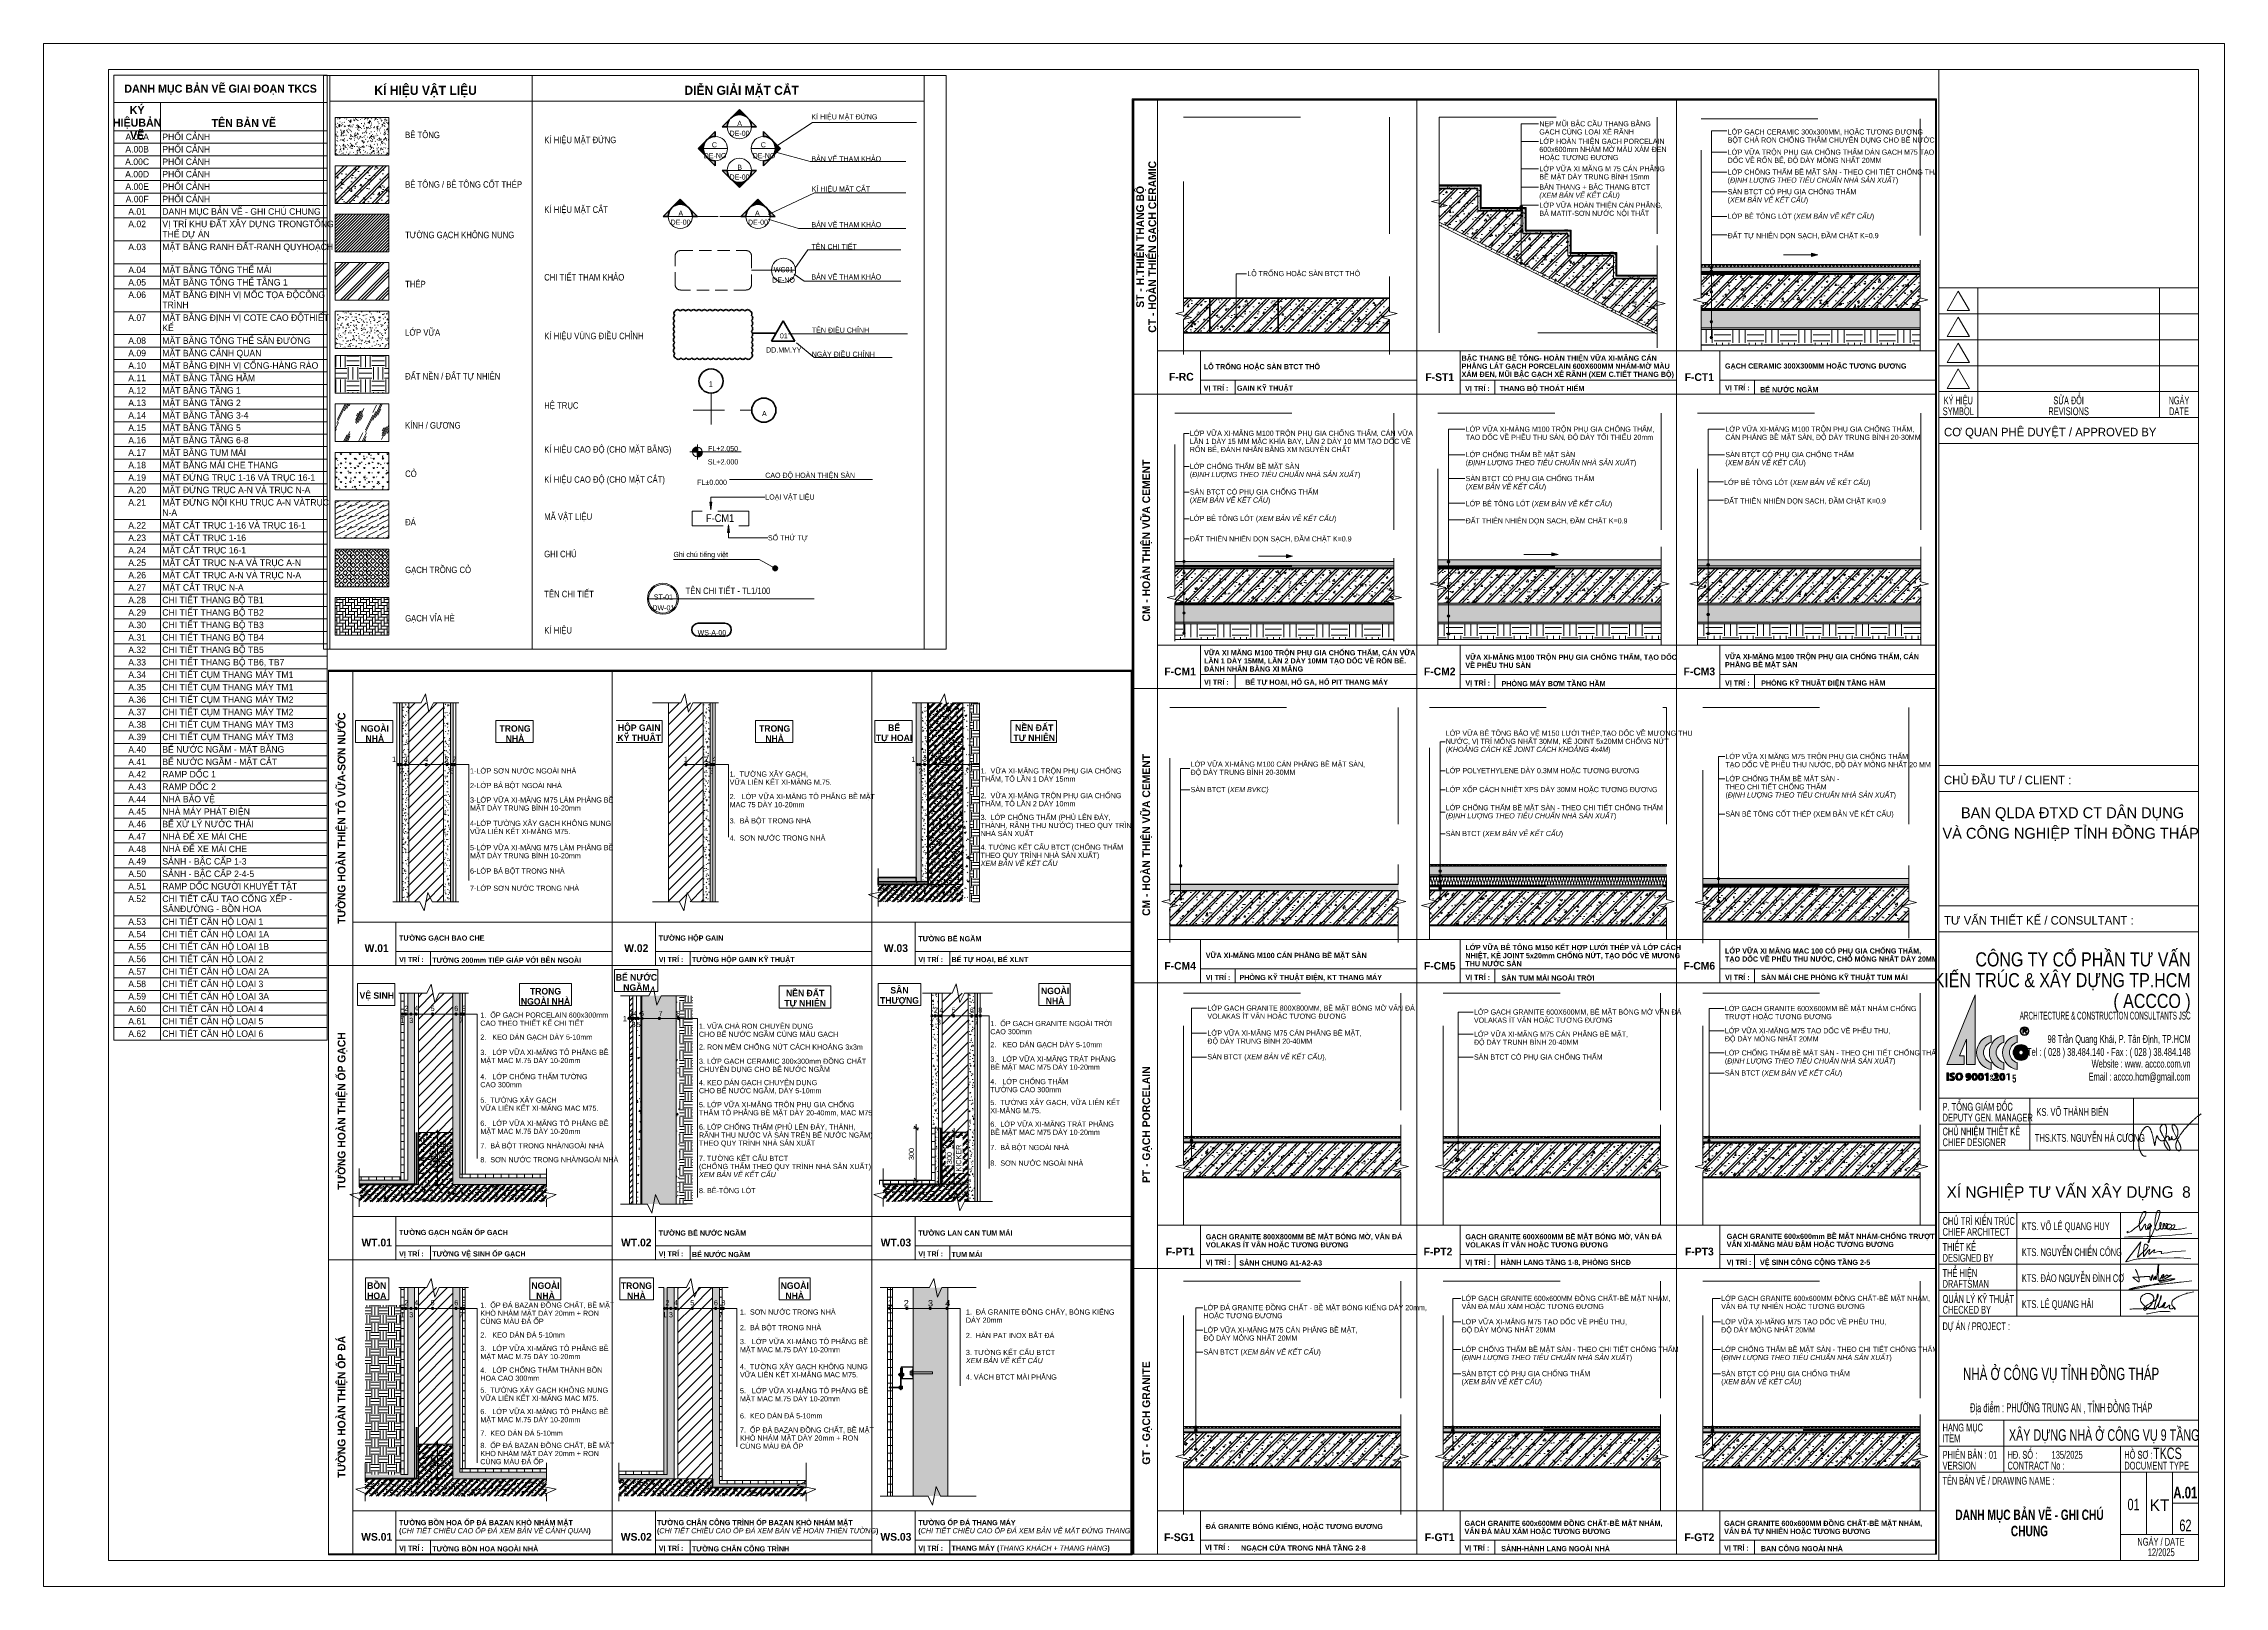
# Paper-space layout 'Layout1' of a CAD drawing. Header units: millimetres. Extents: x -416 to 424, y -1 to 593.
# The model-space entities are those that its viewports show. They can reach past a viewport. Long polylines and large blocks are cut down to what shows.
import ezdxf

# ---------------------------------------------------------------- set-up
doc = ezdxf.new("R2010")
doc.units = ezdxf.units.MM
for name, pattern in [('Center', [29.999999, 12, -6, 6, -6]), ('Dash', [6, 3, -3]), ('Demolished', [7.14375, 4.7625, -2.38125]), ('Hidden', [7.14375, 4.7625, -2.38125])]:
    doc.linetypes.add(name, pattern=pattern)
for name, color, linetype, lineweight in [('A-ANNO-DIMS', 211, 'Continuous', 9), ('A-ANNO-DIMS-15', 211, 'Continuous', 9), ('A-ANNO-NOTE', 131, 'Continuous', 9), ('A-DETL', 90, 'Continuous', 18), ('A-DETL-1', 90, 'Continuous', 35), ('A-DETL-2', 90, 'Continuous', 70), ('A-DETL-3', 90, 'Dash', 100), ('A-DETL-4', 90, 'Continuous', 25), ('A-DETL-5', 90, 'Hidden', 200), ('A-DETL-CNTR', 5, 'Center', 18), ('A-DETL-DEMO', 6, 'Demolished', 18), ('A-DETL-GENF-1', 7, 'Continuous', 18), ('A-DETL-GENF-2', 9, 'Continuous', 18), ('A-DETL-GENF-3', 94, 'Continuous', 18), ('A-DETL-GENF-4', 8, 'Continuous', 18), ('A-DETL-MBND', 5, 'Continuous', 18), ('A-DETL-MEDM', 33, 'Continuous', 35), ('A-DETL-THIN', 151, 'Continuous', 18), ('A-DETL-WIDE', 214, 'Continuous', 100), ('A-FLOR-OVHD', 1, 'Dash', 18), ('G-ANNO-SCHD', 231, 'Continuous', 9), ('G-ANNO-TEXT-1', 7, 'Continuous', 9), ('G-ANNO-TEXT-2', 250, 'Continuous', 9), ('G-ANNO-TTLB', 6, 'Continuous', 9), ('G-IMPT', 8, 'Continuous', 9)]:
    doc.layers.add(name, color=color, linetype=linetype, lineweight=lineweight)
doc.layers.add('G-ANNO-NPLT', color=191, linetype='Continuous', plot=False)
doc.styles.add('Arial', font='arial_0.ttf', dxfattribs={"width": 0.85, "height": 2})
doc.styles.add('Arial_1', font='arial_0.ttf', dxfattribs={"width": 0.85, "height": 2.5})
doc.styles.add('Arial_2', font='arial_0.ttf', dxfattribs={"width": 0.85, "height": 3})
doc.styles.add('Arial_3', font='arial_0.ttf', dxfattribs={"width": 0.85, "height": 30})
doc.styles.add('Arial_4', font='arial_0.ttf', dxfattribs={"width": 0.95, "height": 30})
doc.styles.add('Arial_5', font='arial_0.ttf', dxfattribs={"height": 37.5})
doc.styles.add('Arial_6', font='arial_0.ttf', dxfattribs={"height": 30})
doc.styles.add('Arial_7', font='arial_0.ttf', dxfattribs={"width": 0.95, "height": 2.5})
doc.styles.add('Arial_B', font='arialbd_0.ttf', dxfattribs={"width": 0.95, "height": 3.5})
doc.styles.add('Arial_B_1', font='arialbd_0.ttf', dxfattribs={"width": 0.95, "height": 45})
doc.styles.add('Arial_B_2', font='arialbd_0.ttf', dxfattribs={"width": 0.95, "height": 30})
doc.styles.add('Arial_B_3', font='arialbd_0.ttf', dxfattribs={"width": 0.95, "height": 37.5})
doc.styles.add('Arial_B_4', font='arialbd_0.ttf', dxfattribs={"width": 0.7, "height": 4})
doc.styles.add('Arial_B_5', font='arialbd_0.ttf', dxfattribs={"width": 0.7, "height": 4.5})
doc.styles.add('Arial_B_6', font='arialbd_0.ttf', dxfattribs={"width": 0.95, "height": 3.095238})
doc.styles.add('UTM Avo', font='UTM Avo.ttf', dxfattribs={"width": 0.9, "height": 30})
doc.styles.add('VNI-Avo_B', font='VAVOB.TTF', dxfattribs={"height": 851.193385})
doc.styles.add('VNI-Avo_B_1', font='VAVOB.TTF', dxfattribs={"width": 0.7, "height": 851.193385})
doc.styles.add('VNI-Avo_B_2', font='VAVOB.TTF', dxfattribs={"height": 627.256615})
doc.styles.add('VNI-Avo_B_3', font='VAVOB.TTF', dxfattribs={"width": 0.85, "height": 1041.119611})
doc.styles.add('VNI-Avo_B_4', font='VAVOB.TTF', dxfattribs={"width": 0.7, "height": 911.490203})
doc.styles.add('VNI-Avo_B_5', font='VAVOB.TTF', dxfattribs={"height": 808.633715})
doc.styles.add('VNI-Avo_B_6', font='VAVOB.TTF', dxfattribs={"width": 0.7, "height": 4.5})
doc.styles.add('VNI-Helve-Condense', font='VHELVCN.TTF', dxfattribs={"width": 0.57, "height": 575.072475})
doc.styles.add('VNI-Helve-Condense_1', font='VHELVCN.TTF', dxfattribs={"width": 0.7, "height": 575.072475})
doc.styles.add('VNI-Helve-Condense_2', font='VHELVCN.TTF', dxfattribs={"width": 0.75, "height": 575.072475})
doc.styles.add('VNI-Helve-Condense_3', font='VHELVCN.TTF', dxfattribs={"width": 0.7, "height": 670.917887})
doc.styles.add('VNI-Lithos_B', font='VLITHOS.TTF', dxfattribs={"width": 0.7, "height": 2.376})
doc.dimstyles.new('1_Dim_chi_tiet_2_0', dxfattribs={"dimscale": 304.8, "dimtxt": 29.979028, "dimasz": 0.059055, "dimexe": 0.049213, "dimexo": 0.0625, "dimgap": 0.004921, "dimtad": 1, "dimdec": 0, "dimrnd": 5, "dimzin": 0, "dimdsep": 46, "dimtxsty": 'UTM Avo', "dimblk1": 'OBLIQUE', "dimblk2": 'OBLIQUE', "dimsah": 1, "dimcen": 0.09, "dimdle": 0.049213, "dimazin": 0, "dimtfac": 1, "dimtdec": 4, "dimtix": 1, "dimtmove": 0, "dimatfit": 3, "dimfxl": 0.098425, "dimfxlon": 1, "dimtvp": 1, "dimtolj": 1, "dimtzin": 0, "dimarcsym": 2})
doc.dimstyles.new('Diagonal_-_2_0mm_Arial', dxfattribs={"dimscale": 304.8, "dimtxt": 30.607782, "dimasz": 0.073819, "dimexe": 0.049213, "dimexo": 0.0625, "dimgap": 0.009843, "dimtad": 1, "dimdec": 0, "dimzin": 0, "dimdsep": 46, "dimtxsty": 'Arial_6', "dimblk1": 'OBLIQUE', "dimblk2": 'OBLIQUE', "dimsah": 1, "dimcen": 0.09, "dimdle": 0.073819, "dimazin": 0, "dimtfac": 1, "dimtdec": 4, "dimtix": 1, "dimtmove": 0, "dimatfit": 3, "dimfxl": 0.049213, "dimfxlon": 1, "dimtvp": 1, "dimtfill": 1, "dimtolj": 1, "dimtzin": 0, "dimarcsym": 2})
pattern_1 = [(50, (37.09, 0), (109.31026, -9.5638), [11.43, -125.73]), (355, (37.09, 0), (-21.1454, 114.6342), [9.144, -100.584]), (100.451, (46.2, -0.8), (88.1655, 105.0698), [9.714, -106.854]), (46.184, (37.1, 30.48), (162.6475, -25.2258), [17.145, -188.595]), (96.636, (50.65, 28.38), (142.4415, 148.4563), [14.571, -160.281]), (351.184, (37.1, 30.48), (142.4433, 148.4548), [13.716, -150.876]), (21, (52.33, 22.86), (90.9683, -61.35934), [11.43, -125.73]), (326, (52.33, 22.86), (37.0815, 110.5128), [9.144, -100.584]), (71.451, (59.91, 17.75), (128.0502, 49.1526), [9.714, -106.854]), (37.5, (37.093, 0), (1.85359, 50.73325), [1.006, -98.359, 1.006, -101.102, -100.965]), (37.5, (37.093, 0), (1.85359, 50.73325), [-201.473, 1.006, -99.959]), (7.5, (37.093, 0), (40.09228, 60.10833), [1.006, -57.211, 1.006, -96.073, -38.481]), (7.5, (37.093, 0), (40.09228, 60.10833), [-155.296, 1.006, -37.475]), (327.5, (3.11, 0), (81.35501, -3.43733), [1.006, -37.094, 1.006, -117.866, -157.734]), (327.5, (3.11, 0), (81.35501, -3.43733), [-156.972, 1.006, -156.728]), (317.5, (-12.13, 0), (88.87804, 15.25595), [1.006, -48.524, 1.006, -77.937, -112.014]), (317.5, (-12.13, 0), (88.87804, 15.25595), [-128.473, 1.006, -111.008]), (45, (37.093, 0), (-37.71708, 37.71708), []), (45, (37.093, 57.15), (-37.71708, 37.71708), [])]
pattern_2 = [(0, (2405.37, 6551.008), (48.768, 12.192), [2.012, -34.564, 2.012, -34.564, -195.072]), (0, (2405.37, 6551.008), (48.768, 12.192), [-73.152, 0, -195.072]), (0, (2405.37, 6551.008), (48.768, 12.192), [0, -73.152, 2.012, -71.14, -121.92]), (0, (2405.37, 6551.008), (48.768, 12.192), [-146.304, 2.012, -34.564, 0, -85.344]), (0, (2405.37, 6551.008), (48.768, 12.192), [0, -182.88, 2.012, -22.372, -60.96]), (0, (2405.37, 6551.008), (48.768, 12.192), [-207.264, 2.012, -58.948]), (120, (2423.658, 6557.104), (-34.94258, 36.138327), [2.012, -34.564, 2.012, -34.564, -195.072]), (120, (2423.658, 6557.104), (-34.94258, 36.138327), [-73.152, 0, -195.072]), (120, (2423.658, 6557.104), (-34.94258, 36.138327), [0, -73.152, 2.012, -71.14, -121.92]), (120, (2423.658, 6557.104), (-34.94258, 36.138327), [-146.304, 2.012, -34.564, 0, -85.344]), (120, (2423.658, 6557.104), (-34.94258, 36.138327), [0, -182.88, 2.012, -22.372, -60.96]), (120, (2423.658, 6557.104), (-34.94258, 36.138327), [-207.264, 2.012, -58.948]), (240, (2429.754, 6581.488), (-13.82542, -48.330327), [2.012, -34.564, 2.012, -34.564, -195.072]), (240, (2429.754, 6581.488), (-13.82542, -48.330327), [-73.152, 0, -195.072]), (240, (2429.754, 6581.488), (-13.82542, -48.330327), [0, -73.152, 2.012, -71.14, -121.92]), (240, (2429.754, 6581.488), (-13.82542, -48.330327), [-146.304, 2.012, -34.564, 0, -85.344]), (240, (2429.754, 6581.488), (-13.82542, -48.330327), [0, -182.88, 2.012, -22.372, -60.96]), (240, (2429.754, 6581.488), (-13.82542, -48.330327), [-207.264, 2.012, -58.948])]
pattern_3 = [(0, (37.093, 0), (60.96, 15.24), [5.029, -40.691, 5.029, -40.691, -243.84]), (0, (37.093, 0), (60.96, 15.24), [-91.44, 5.029, -86.411, 5.029, -40.691, -106.68]), (0, (37.093, 0), (60.96, 15.24), [-228.6, 5.029, -25.451, 5.029, -71.171]), (120, (59.953, 7.62), (-43.678227, 45.172909), [5.029, -40.691, 5.029, -40.691, -243.84]), (120, (59.953, 7.62), (-43.678227, 45.172909), [-91.44, 5.029, -86.411, 5.029, -40.691, -106.68]), (120, (59.953, 7.62), (-43.678227, 45.172909), [-228.6, 5.029, -25.451, 5.029, -71.171]), (240, (67.573, 38.1), (-17.281773, -60.412909), [5.029, -40.691, 5.029, -40.691, -243.84]), (240, (67.573, 38.1), (-17.281773, -60.412909), [-91.44, 5.029, -86.411, 5.029, -40.691, -106.68]), (240, (67.573, 38.1), (-17.281773, -60.412909), [-228.6, 5.029, -25.451, 5.029, -71.171])]
pattern_4 = [(0, (-624.63, 5041.008), (48.768, 12.192), [2.012, -34.564, 2.012, -34.564, -195.072]), (0, (-624.63, 5041.008), (48.768, 12.192), [-73.152, 0, -195.072]), (0, (-624.63, 5041.008), (48.768, 12.192), [0, -73.152, 2.012, -71.14, -121.92]), (0, (-624.63, 5041.008), (48.768, 12.192), [-146.304, 2.012, -34.564, 0, -85.344]), (0, (-624.63, 5041.008), (48.768, 12.192), [0, -182.88, 2.012, -22.372, -60.96]), (0, (-624.63, 5041.008), (48.768, 12.192), [-207.264, 2.012, -58.948]), (120, (-606.342, 5047.104), (-34.942582, 36.138327), [2.012, -34.564, 2.012, -34.564, -195.072]), (120, (-606.342, 5047.104), (-34.942582, 36.138327), [-73.152, 0, -195.072]), (120, (-606.342, 5047.104), (-34.942582, 36.138327), [0, -73.152, 2.012, -71.14, -121.92]), (120, (-606.342, 5047.104), (-34.942582, 36.138327), [-146.304, 2.012, -34.564, 0, -85.344]), (120, (-606.342, 5047.104), (-34.942582, 36.138327), [0, -182.88, 2.012, -22.372, -60.96]), (120, (-606.342, 5047.104), (-34.942582, 36.138327), [-207.264, 2.012, -58.948]), (240, (-600.246, 5071.488), (-13.825418, -48.330327), [2.012, -34.564, 2.012, -34.564, -195.072]), (240, (-600.246, 5071.488), (-13.825418, -48.330327), [-73.152, 0, -195.072]), (240, (-600.246, 5071.488), (-13.825418, -48.330327), [0, -73.152, 2.012, -71.14, -121.92]), (240, (-600.246, 5071.488), (-13.825418, -48.330327), [-146.304, 2.012, -34.564, 0, -85.344]), (240, (-600.246, 5071.488), (-13.825418, -48.330327), [0, -182.88, 2.012, -22.372, -60.96]), (240, (-600.246, 5071.488), (-13.825418, -48.330327), [-207.264, 2.012, -58.948])]
pattern_5 = [(0, (-2129.63, 3131.008), (48.768, 12.192), [2.012, -34.564, 2.012, -34.564, -195.072]), (0, (-2129.63, 3131.008), (48.768, 12.192), [-73.152, 0, -195.072]), (0, (-2129.63, 3131.008), (48.768, 12.192), [0, -73.152, 2.012, -71.14, -121.92]), (0, (-2129.63, 3131.008), (48.768, 12.192), [-146.304, 2.012, -34.564, 0, -85.344]), (0, (-2129.63, 3131.008), (48.768, 12.192), [0, -182.88, 2.012, -22.372, -60.96]), (0, (-2129.63, 3131.008), (48.768, 12.192), [-207.264, 2.012, -58.948]), (120, (-2111.342, 3137.104), (-34.942582, 36.138327), [2.012, -34.564, 2.012, -34.564, -195.072]), (120, (-2111.342, 3137.104), (-34.942582, 36.138327), [-73.152, 0, -195.072]), (120, (-2111.342, 3137.104), (-34.942582, 36.138327), [0, -73.152, 2.012, -71.14, -121.92]), (120, (-2111.342, 3137.104), (-34.942582, 36.138327), [-146.304, 2.012, -34.564, 0, -85.344]), (120, (-2111.342, 3137.104), (-34.942582, 36.138327), [0, -182.88, 2.012, -22.372, -60.96]), (120, (-2111.342, 3137.104), (-34.942582, 36.138327), [-207.264, 2.012, -58.948]), (240, (-2105.246, 3161.488), (-13.825418, -48.330327), [2.012, -34.564, 2.012, -34.564, -195.072]), (240, (-2105.246, 3161.488), (-13.825418, -48.330327), [-73.152, 0, -195.072]), (240, (-2105.246, 3161.488), (-13.825418, -48.330327), [0, -73.152, 2.012, -71.14, -121.92]), (240, (-2105.246, 3161.488), (-13.825418, -48.330327), [-146.304, 2.012, -34.564, 0, -85.344]), (240, (-2105.246, 3161.488), (-13.825418, -48.330327), [0, -182.88, 2.012, -22.372, -60.96]), (240, (-2105.246, 3161.488), (-13.825418, -48.330327), [-207.264, 2.012, -58.948])]
pattern_6 = [(0, (875.37, 5041.008), (48.768, 12.192), [2.012, -34.564, 2.012, -34.564, -195.072]), (0, (875.37, 5041.008), (48.768, 12.192), [-73.152, 0, -195.072]), (0, (875.37, 5041.008), (48.768, 12.192), [0, -73.152, 2.012, -71.14, -121.92]), (0, (875.37, 5041.008), (48.768, 12.192), [-146.304, 2.012, -34.564, 0, -85.344]), (0, (875.37, 5041.008), (48.768, 12.192), [0, -182.88, 2.012, -22.372, -60.96]), (0, (875.37, 5041.008), (48.768, 12.192), [-207.264, 2.012, -58.948]), (120, (893.658, 5047.104), (-34.942582, 36.138327), [2.012, -34.564, 2.012, -34.564, -195.072]), (120, (893.658, 5047.104), (-34.942582, 36.138327), [-73.152, 0, -195.072]), (120, (893.658, 5047.104), (-34.942582, 36.138327), [0, -73.152, 2.012, -71.14, -121.92]), (120, (893.658, 5047.104), (-34.942582, 36.138327), [-146.304, 2.012, -34.564, 0, -85.344]), (120, (893.658, 5047.104), (-34.942582, 36.138327), [0, -182.88, 2.012, -22.372, -60.96]), (120, (893.658, 5047.104), (-34.942582, 36.138327), [-207.264, 2.012, -58.948]), (240, (899.754, 5071.488), (-13.825418, -48.330327), [2.012, -34.564, 2.012, -34.564, -195.072]), (240, (899.754, 5071.488), (-13.825418, -48.330327), [-73.152, 0, -195.072]), (240, (899.754, 5071.488), (-13.825418, -48.330327), [0, -73.152, 2.012, -71.14, -121.92]), (240, (899.754, 5071.488), (-13.825418, -48.330327), [-146.304, 2.012, -34.564, 0, -85.344]), (240, (899.754, 5071.488), (-13.825418, -48.330327), [0, -182.88, 2.012, -22.372, -60.96]), (240, (899.754, 5071.488), (-13.825418, -48.330327), [-207.264, 2.012, -58.948])]
pattern_7 = [(0, (-629.63, 3131.008), (48.768, 12.192), [2.012, -34.564, 2.012, -34.564, -195.072]), (0, (-629.63, 3131.008), (48.768, 12.192), [-73.152, 0, -195.072]), (0, (-629.63, 3131.008), (48.768, 12.192), [0, -73.152, 2.012, -71.14, -121.92]), (0, (-629.63, 3131.008), (48.768, 12.192), [-146.304, 2.012, -34.564, 0, -85.344]), (0, (-629.63, 3131.008), (48.768, 12.192), [0, -182.88, 2.012, -22.372, -60.96]), (0, (-629.63, 3131.008), (48.768, 12.192), [-207.264, 2.012, -58.948]), (120, (-611.342, 3137.104), (-34.942582, 36.138327), [2.012, -34.564, 2.012, -34.564, -195.072]), (120, (-611.342, 3137.104), (-34.942582, 36.138327), [-73.152, 0, -195.072]), (120, (-611.342, 3137.104), (-34.942582, 36.138327), [0, -73.152, 2.012, -71.14, -121.92]), (120, (-611.342, 3137.104), (-34.942582, 36.138327), [-146.304, 2.012, -34.564, 0, -85.344]), (120, (-611.342, 3137.104), (-34.942582, 36.138327), [0, -182.88, 2.012, -22.372, -60.96]), (120, (-611.342, 3137.104), (-34.942582, 36.138327), [-207.264, 2.012, -58.948]), (240, (-605.246, 3161.488), (-13.825418, -48.330327), [2.012, -34.564, 2.012, -34.564, -195.072]), (240, (-605.246, 3161.488), (-13.825418, -48.330327), [-73.152, 0, -195.072]), (240, (-605.246, 3161.488), (-13.825418, -48.330327), [0, -73.152, 2.012, -71.14, -121.92]), (240, (-605.246, 3161.488), (-13.825418, -48.330327), [-146.304, 2.012, -34.564, 0, -85.344]), (240, (-605.246, 3161.488), (-13.825418, -48.330327), [0, -182.88, 2.012, -22.372, -60.96]), (240, (-605.246, 3161.488), (-13.825418, -48.330327), [-207.264, 2.012, -58.948])]
pattern_8 = [(0, (6905.37, 8251.008), (48.768, 12.192), [2.012, -34.564, 2.012, -34.564, -195.072]), (0, (6905.37, 8251.008), (48.768, 12.192), [-73.152, 0, -195.072]), (0, (6905.37, 8251.008), (48.768, 12.192), [0, -73.152, 2.012, -71.14, -121.92]), (0, (6905.37, 8251.008), (48.768, 12.192), [-146.304, 2.012, -34.564, 0, -85.344]), (0, (6905.37, 8251.008), (48.768, 12.192), [0, -182.88, 2.012, -22.372, -60.96]), (0, (6905.37, 8251.008), (48.768, 12.192), [-207.264, 2.012, -58.948]), (120, (6923.658, 8257.104), (-34.94258, 36.13833), [2.012, -34.564, 2.012, -34.564, -195.072]), (120, (6923.658, 8257.104), (-34.94258, 36.13833), [-73.152, 0, -195.072]), (120, (6923.658, 8257.104), (-34.94258, 36.13833), [0, -73.152, 2.012, -71.14, -121.92]), (120, (6923.658, 8257.104), (-34.94258, 36.13833), [-146.304, 2.012, -34.564, 0, -85.344]), (120, (6923.658, 8257.104), (-34.94258, 36.13833), [0, -182.88, 2.012, -22.372, -60.96]), (120, (6923.658, 8257.104), (-34.94258, 36.13833), [-207.264, 2.012, -58.948]), (240, (6929.754, 8281.488), (-13.82542, -48.33033), [2.012, -34.564, 2.012, -34.564, -195.072]), (240, (6929.754, 8281.488), (-13.82542, -48.33033), [-73.152, 0, -195.072]), (240, (6929.754, 8281.488), (-13.82542, -48.33033), [0, -73.152, 2.012, -71.14, -121.92]), (240, (6929.754, 8281.488), (-13.82542, -48.33033), [-146.304, 2.012, -34.564, 0, -85.344]), (240, (6929.754, 8281.488), (-13.82542, -48.33033), [0, -182.88, 2.012, -22.372, -60.96]), (240, (6929.754, 8281.488), (-13.82542, -48.33033), [-207.264, 2.012, -58.948])]
pattern_9 = [(0, (905.37, 3201.008), (48.768, 12.192), [2.012, -34.564, 2.012, -34.564, -195.072]), (0, (905.37, 3201.008), (48.768, 12.192), [-73.152, 0, -195.072]), (0, (905.37, 3201.008), (48.768, 12.192), [0, -73.152, 2.012, -71.14, -121.92]), (0, (905.37, 3201.008), (48.768, 12.192), [-146.304, 2.012, -34.564, 0, -85.344]), (0, (905.37, 3201.008), (48.768, 12.192), [0, -182.88, 2.012, -22.372, -60.96]), (0, (905.37, 3201.008), (48.768, 12.192), [-207.264, 2.012, -58.948]), (120, (923.658, 3207.104), (-34.942582, 36.138327), [2.012, -34.564, 2.012, -34.564, -195.072]), (120, (923.658, 3207.104), (-34.942582, 36.138327), [-73.152, 0, -195.072]), (120, (923.658, 3207.104), (-34.942582, 36.138327), [0, -73.152, 2.012, -71.14, -121.92]), (120, (923.658, 3207.104), (-34.942582, 36.138327), [-146.304, 2.012, -34.564, 0, -85.344]), (120, (923.658, 3207.104), (-34.942582, 36.138327), [0, -182.88, 2.012, -22.372, -60.96]), (120, (923.658, 3207.104), (-34.942582, 36.138327), [-207.264, 2.012, -58.948]), (240, (929.754, 3231.488), (-13.825418, -48.330327), [2.012, -34.564, 2.012, -34.564, -195.072]), (240, (929.754, 3231.488), (-13.825418, -48.330327), [-73.152, 0, -195.072]), (240, (929.754, 3231.488), (-13.825418, -48.330327), [0, -73.152, 2.012, -71.14, -121.92]), (240, (929.754, 3231.488), (-13.825418, -48.330327), [-146.304, 2.012, -34.564, 0, -85.344]), (240, (929.754, 3231.488), (-13.825418, -48.330327), [0, -182.88, 2.012, -22.372, -60.96]), (240, (929.754, 3231.488), (-13.825418, -48.330327), [-207.264, 2.012, -58.948])]
pattern_10 = [(45, (6232.564, 0), (-31.8198, 31.8198), [])]
pattern_11 = [(0, (6232.564, 0), (60.96, 15.24), [5.029, -40.691, 5.029, -40.691, -243.84]), (0, (6232.564, 0), (60.96, 15.24), [-91.44, 5.029, -86.411, 5.029, -40.691, -106.68]), (0, (6232.564, 0), (60.96, 15.24), [-228.6, 5.029, -25.451, 5.029, -71.171]), (120, (6255.424, 7.62), (-43.678227, 45.172909), [5.029, -40.691, 5.029, -40.691, -243.84]), (120, (6255.424, 7.62), (-43.678227, 45.172909), [-91.44, 5.029, -86.411, 5.029, -40.691, -106.68]), (120, (6255.424, 7.62), (-43.678227, 45.172909), [-228.6, 5.029, -25.451, 5.029, -71.171]), (240, (6263.044, 38.1), (-17.281773, -60.412909), [5.029, -40.691, 5.029, -40.691, -243.84]), (240, (6263.044, 38.1), (-17.281773, -60.412909), [-91.44, 5.029, -86.411, 5.029, -40.691, -106.68]), (240, (6263.044, 38.1), (-17.281773, -60.412909), [-228.6, 5.029, -25.451, 5.029, -71.171])]
pattern_12 = [(0, (6232.564, 0), (0, 45), []), (90, (6232.564, 0), (-45, 3e-15), [])]
pattern_13 = [(50, (6232.564, 0), (54.65545, -4.7815), [5.715, -62.865]), (355, (6232.564, 0), (-10.57276, 57.31658), [4.572, -50.292]), (100.451, (6237.12, -0.4), (44.08277, 52.5349), [4.857, -53.427]), (46.184, (6232.564, 15.24), (81.32374, -12.6129), [8.573, -94.298]), (96.636, (6239.34, 14.19), (71.2212, 74.2287), [7.286, -80.141]), (351.184, (6232.56, 15.24), (71.22166, 74.2274), [6.858, -75.438]), (21, (6240.184, 11.43), (45.48461, -30.67949), [5.715, -62.865]), (326, (6240.184, 11.43), (18.54048, 55.256), [4.572, -50.292]), (71.451, (6243.974, 8.873), (64.02509, 24.57632), [4.857, -53.427]), (37.5, (6232.564, 0), (0.926095, 25.36672), [0.503, -49.179, 0.503, -50.551, -50.482]), (37.5, (6232.564, 0), (0.926095, 25.36672), [-100.736, 0.503, -49.98]), (7.5, (6232.564, 0), (20.04558, 30.054595), [0.503, -28.605, 0.503, -48.036, -19.241]), (7.5, (6232.564, 0), (20.04558, 30.054595), [-77.648, 0.503, -18.738]), (327.5, (6215.57, 0), (40.676816, -1.71882), [0.503, -18.547, 0.503, -58.933, -78.867]), (327.5, (6215.57, 0), (40.676816, -1.71882), [-78.486, 0.503, -78.364]), (317.5, (6207.95, 0), (44.43832, 7.62794), [0.503, -24.262, 0.503, -38.969, -56.007]), (317.5, (6207.95, 0), (44.43832, 7.62794), [-64.237, 0.503, -55.504]), (45, (6232.564, 0), (-18.85854, 18.85854), []), (45, (6232.564, 28.575), (-18.85854, 18.85854), [])]
pattern_14 = [(50, (6232.564, 0), (54.65545, -4.7815), [5.715, -62.865]), (355, (6232.564, 0), (-10.57276, 57.31658), [4.572, -50.292]), (100.451, (6237.12, -0.4), (44.08277, 52.5349), [4.857, -53.427]), (46.184, (6232.564, 15.24), (81.32374, -12.6129), [8.573, -94.298]), (96.636, (6239.34, 14.19), (71.2212, 74.2287), [7.286, -80.141]), (351.184, (6232.56, 15.24), (71.22166, 74.2274), [6.858, -75.438]), (21, (6240.184, 11.43), (45.48461, -30.67949), [5.715, -62.865]), (326, (6240.184, 11.43), (18.54048, 55.256), [4.572, -50.292]), (71.451, (6243.974, 8.873), (64.02509, 24.57632), [4.857, -53.427]), (37.5, (6232.564, 0), (0.926095, 25.36672), [0.503, -49.179, 0.503, -50.551, -50.483]), (37.5, (6232.564, 0), (0.926095, 25.36672), [-100.736, 0.503, -49.98]), (7.5, (6232.564, 0), (20.04558, 30.054595), [0.503, -28.605, 0.503, -48.036, -19.241]), (7.5, (6232.564, 0), (20.04558, 30.054595), [-77.648, 0.503, -18.738]), (327.5, (6215.57, 0), (40.676816, -1.71882), [0.503, -18.547, 0.503, -58.933, -78.867]), (327.5, (6215.57, 0), (40.676816, -1.71882), [-78.486, 0.503, -78.364]), (317.5, (6207.95, 0), (44.43832, 7.62794), [0.503, -24.262, 0.503, -38.969, -56.007]), (317.5, (6207.95, 0), (44.43832, 7.62794), [-64.237, 0.503, -55.504]), (45, (6232.564, 0), (-18.85854, 18.85854), []), (45, (6232.564, 28.575), (-18.85854, 18.85854), [])]
pattern_15 = [(50, (6232.564, 0), (54.65545, -4.78151), [5.715, -62.865]), (355, (6232.564, 0), (-10.57276, 57.31658), [4.572, -50.292]), (100.451, (6237.12, -0.4), (44.08277, 52.5349), [4.857, -53.427]), (46.184, (6232.564, 15.24), (81.32374, -12.6129), [8.572, -94.297]), (96.636, (6239.34, 14.19), (71.2212, 74.2287), [7.286, -80.141]), (351.184, (6232.56, 15.24), (71.22166, 74.2274), [6.858, -75.438]), (21, (6240.184, 11.43), (45.48461, -30.67949), [5.715, -62.865]), (326, (6240.184, 11.43), (18.54048, 55.256), [4.572, -50.292]), (71.451, (6243.974, 8.873), (64.02509, 24.57632), [4.857, -53.427]), (37.5, (6232.564, 0), (0.926095, 25.366718), [0.503, -49.179, 0.503, -50.551, -50.483]), (37.5, (6232.564, 0), (0.926095, 25.366718), [-100.736, 0.503, -49.98]), (7.5, (6232.564, 0), (20.04558, 30.054595), [0.503, -28.605, 0.503, -48.036, -19.241]), (7.5, (6232.564, 0), (20.04558, 30.054595), [-77.648, 0.503, -18.738]), (327.5, (6215.57, 0), (40.676816, -1.71882), [0.503, -18.547, 0.503, -58.933, -78.867]), (327.5, (6215.57, 0), (40.676816, -1.71882), [-78.486, 0.503, -78.364]), (317.5, (6207.95, 0), (44.43832, 7.62794), [0.503, -24.262, 0.503, -38.969, -56.007]), (317.5, (6207.95, 0), (44.43832, 7.62794), [-64.237, 0.503, -55.504]), (45, (6232.564, 0), (-18.85854, 18.85854), []), (45, (6232.564, 28.575), (-18.85854, 18.85854), [])]
pattern_16 = [(0, (6232.564, 0), (47.625, 47.625), [47.625, -47.625]), (0, (6232.564, 17.86), (47.625, 47.625), [47.625, -47.625]), (0, (6232.564, 35.72), (47.625, 47.625), [47.625, -47.625]), (90, (6238.517, 41.67), (-47.625, 47.625), [47.625, -47.625]), (90, (6256.377, 41.67), (-47.625, 47.625), [47.625, -47.625]), (90, (6274.236, 41.67), (-47.625, 47.625), [47.625, -47.625])]
pattern_17 = [(50, (6232.56, 0), (109.31026, -9.5638), [11.43, -125.73]), (355, (6232.56, 0), (-21.1454, 114.6342), [9.144, -100.584]), (100.451, (6241.67, -0.8), (88.1655, 105.0698), [9.714, -106.854]), (46.184, (6232.56, 30.48), (162.6475, -25.2258), [17.145, -188.595]), (96.636, (6246.12, 28.38), (142.4415, 148.4563), [14.571, -160.281]), (351.184, (6232.56, 30.48), (142.4433, 148.4548), [13.716, -150.876]), (21, (6247.8, 22.86), (90.9683, -61.35934), [11.43, -125.73]), (326, (6247.8, 22.86), (37.0815, 110.5128), [9.144, -100.584]), (71.451, (6255.38, 17.75), (128.0502, 49.1526), [9.714, -106.854]), (37.5, (6232.564, 0), (1.85359, 50.73325), [5.029, -94.336, 5.029, -97.079, -100.965]), (37.5, (6232.564, 0), (1.85359, 50.73325), [-201.473, 5.029, -95.936]), (7.5, (6232.564, 0), (40.09228, 60.10833), [5.029, -53.188, 5.029, -92.05, -38.481]), (7.5, (6232.564, 0), (40.09228, 60.10833), [-155.296, 5.029, -33.452]), (327.5, (6198.58, 0), (81.35501, -3.43733), [5.029, -33.071, 5.029, -113.843, -157.734]), (327.5, (6198.58, 0), (81.35501, -3.43733), [-156.972, 5.029, -152.705]), (317.5, (6183.34, 0), (88.87804, 15.25595), [5.029, -44.501, 5.029, -73.914, -112.014]), (317.5, (6183.34, 0), (88.87804, 15.25595), [-128.473, 5.029, -106.985])]

psp = doc.layouts.get("Layout1")

# ---------------------------------------------------------------- texts
at = {"layer": 'G-ANNO-SCHD', "line_spacing_factor": 0.941778}
for s, insert, char_height, width, attachment_point, style in [('DANH M\\fArial|b1|i0|c254|p34|;\\W.95;ỤC BẢN VẼ GIAI ĐOẠN TKCS', (-347.83, 577.23), 3.0952, 83.553, 2, 'Arial_B_6'), ('KÝ HI\\fArial|b1|i0|c254|p34|;\\W.95;ỆUBẢN VẼ', (-379.97, 568.99), 3.0952, 18.7673, 2, 'Arial_B_6'), ('TÊN B\\fArial|b1|i0|c254|p34|;\\W.95;ẢN VẼ', (-338.89, 563.98), 3.0952, 28.0224, 2, 'Arial_B_6'), ('A.00A', (-379.97, 558.36), 2.5, 10.7126, 2, 'Arial_7'), ('PH\\fArial|b0|i0|c254|p34|;\\W.95;ỐI CẢNH', (-370.28, 558.36), 2.5, 21.915, 1, 'Arial_7'), ('A.00C', (-379.97, 548.78), 2.5, 10.9269, 2, 'Arial_7'), ('A.00B', (-379.97, 553.57), 2.5, 10.7126, 2, 'Arial_7'), ('PH\\fArial|b0|i0|c254|p34|;\\W.95;ỐI CẢNH', (-370.28, 553.57), 2.5, 21.915, 1, 'Arial_7'), ('PH\\fArial|b0|i0|c254|p34|;\\W.95;ỐI CẢNH', (-370.28, 548.78), 2.5, 21.915, 1, 'Arial_7'), ('A.00D', (-379.97, 543.99), 2.5, 10.9269, 2, 'Arial_7'), ('A.00E', (-379.97, 539.2), 2.5, 10.7126, 2, 'Arial_7'), ('PH\\fArial|b0|i0|c254|p34|;\\W.95;ỐI CẢNH', (-370.28, 543.99), 2.5, 21.915, 1, 'Arial_7'), ('PH\\fArial|b0|i0|c254|p34|;\\W.95;ỐI CẢNH', (-370.28, 539.2), 2.5, 21.915, 1, 'Arial_7'), ('A.00F', (-379.97, 534.41), 2.5, 10.4678, 2, 'Arial_7'), ('A.01', (-379.97, 529.61), 2.5, 8.0804, 2, 'Arial_7'), ('PH\\fArial|b0|i0|c254|p34|;\\W.95;ỐI CẢNH', (-370.28, 534.41), 2.5, 21.915, 1, 'Arial_7'), ('DANH M\\fArial|b0|i0|c254|p34|;\\W.95;ỤC BẢN VẼ - GHI CHÚ CHUNG', (-370.28, 529.61), 2.5, 72.5398, 1, 'Arial_7'), ('A.02', (-379.97, 524.82), 2.5, 8.0804, 2, 'Arial_7'), ('V\\fArial|b0|i0|c254|p34|;\\W.95;Ị TRÍ KHU ĐẤT XÂY DỰNG TRONGTỔNG THỂ DỰ ÁN', (-370.28, 524.82), 2.5, 67.0917, 1, 'Arial_7'), ('A.03', (-379.97, 515.99), 2.5, 8.0804, 2, 'Arial_7'), ('M\\fArial|b0|i0|c254|p34|;\\W.95;ẶT BẰNG RANH ĐẤT-RANH QUYHOẠCH', (-370.28, 515.99), 2.5, 63.9391, 1, 'Arial_7'), ('A.04', (-379.97, 507.15), 2.5, 8.0804, 2, 'Arial_7'), ('M\\fArial|b0|i0|c254|p34|;\\W.95;ẶT BẰNG TỔNG THỂ MÁI', (-370.28, 507.15), 2.5, 50.1045, 1, 'Arial_7'), ('A.05', (-379.97, 502.36), 2.5, 8.0804, 2, 'Arial_7'), ('A.06', (-379.97, 497.57), 2.5, 8.0804, 2, 'Arial_7'), ('M\\fArial|b0|i0|c254|p34|;\\W.95;ẶT BẰNG ĐỊNH VỊ MỐC TỌA ĐỘCÔNG TRÌNH', (-370.28, 497.57), 2.5, 62.623, 1, 'Arial_7'), ('M\\fArial|b0|i0|c254|p34|;\\W.95;ẶT BẰNG TỔNG THỂ TẦNG 1', (-370.28, 502.36), 2.5, 57.2973, 1, 'Arial_7'), ('A.07', (-379.97, 488.74), 2.5, 8.0804, 2, 'Arial_7'), ('M\\fArial|b0|i0|c254|p34|;\\W.95;ẶT BẰNG ĐỊNH VỊ COTE CAO ĐỘTHIẾT KẾ', (-370.28, 488.74), 2.5, 64.8268, 1, 'Arial_7'), ('A.08', (-379.97, 479.9), 2.5, 8.0804, 2, 'Arial_7'), ('M\\fArial|b0|i0|c254|p34|;\\W.95;ẶT BẰNG TỔNG THỂ SÂN ĐƯỜNG', (-370.28, 479.9), 2.5, 67.7957, 1, 'Arial_7'), ('A.09', (-379.97, 475.11), 2.5, 8.0804, 2, 'Arial_7'), ('M\\fArial|b0|i0|c254|p34|;\\W.95;ẶT BẰNG CẢNH QUAN', (-370.28, 475.11), 2.5, 45.3298, 1, 'Arial_7'), ('M\\fArial|b0|i0|c254|p34|;\\W.95;ẶT BẰNG ĐỊNH VỊ CỔNG-HÀNG RÀO', (-370.28, 470.32), 2.5, 71.4074, 1, 'Arial_7'), ('A.10', (-379.97, 470.32), 2.5, 8.0804, 2, 'Arial_7'), ('A.11', (-379.97, 465.53), 2.5, 8.0804, 2, 'Arial_7'), ('M\\fArial|b0|i0|c254|p34|;\\W.95;ẶT BẰNG TẦNG HẦM', (-370.28, 465.53), 2.5, 42.4526, 1, 'Arial_7'), ('A.12', (-379.97, 460.74), 2.5, 8.0804, 2, 'Arial_7'), ('A.13', (-379.97, 455.95), 2.5, 8.0804, 2, 'Arial_7'), ('M\\fArial|b0|i0|c254|p34|;\\W.95;ẶT BẰNG TẦNG 1', (-370.28, 460.74), 2.5, 35.872, 1, 'Arial_7'), ('M\\fArial|b0|i0|c254|p34|;\\W.95;ẶT BẰNG TẦNG 2', (-370.28, 455.95), 2.5, 35.872, 1, 'Arial_7'), ('A.14', (-379.97, 451.15), 2.5, 8.0804, 2, 'Arial_7'), ('A.15', (-379.97, 446.36), 2.5, 8.0804, 2, 'Arial_7'), ('M\\fArial|b0|i0|c254|p34|;\\W.95;ẶT BẰNG TẦNG 3-4', (-370.28, 451.15), 2.5, 39.3613, 1, 'Arial_7'), ('M\\fArial|b0|i0|c254|p34|;\\W.95;ẶT BẰNG TẦNG 5', (-370.28, 446.36), 2.5, 35.872, 1, 'Arial_7'), ('A.16', (-379.97, 441.57), 2.5, 8.0804, 2, 'Arial_7'), ('M\\fArial|b0|i0|c254|p34|;\\W.95;ẶT BẰNG TẦNG 6-8', (-370.28, 441.57), 2.5, 39.3613, 1, 'Arial_7'), ('M\\fArial|b0|i0|c254|p34|;\\W.95;ẶT BẰNG TUM MÁI', (-370.28, 436.78), 2.5, 38.29, 1, 'Arial_7'), ('A.17', (-379.97, 436.78), 2.5, 8.0804, 2, 'Arial_7'), ('A.18', (-379.97, 431.99), 2.5, 8.0804, 2, 'Arial_7'), ('M\\fArial|b0|i0|c254|p34|;\\W.95;ẶT BẰNG MÁI CHE THANG', (-370.28, 431.99), 2.5, 52.9816, 1, 'Arial_7'), ('A.19', (-379.97, 427.19), 2.5, 8.0804, 2, 'Arial_7'), ('A.20', (-379.97, 422.4), 2.5, 8.0804, 2, 'Arial_7'), ('M\\fArial|b0|i0|c254|p34|;\\W.95;ẶT ĐỨNG TRỤC 1-16 VÀ TRỤC 16-1', (-370.28, 427.19), 2.5, 69.8158, 1, 'Arial_7'), ('M\\fArial|b0|i0|c254|p34|;\\W.95;ẶT ĐỨNG TRỤC A-N VÀ TRỤC N-A', (-370.28, 422.4), 2.5, 67.7345, 1, 'Arial_7'), ('A.21', (-379.97, 417.61), 2.5, 8.0804, 2, 'Arial_7'), ('M\\fArial|b0|i0|c254|p34|;\\W.95;ẶT ĐỨNG NỘI KHU TRỤC A-N VÀTRỤC N-A', (-370.28, 417.61), 2.5, 65.3471, 1, 'Arial_7'), ('A.22', (-379.97, 408.78), 2.5, 8.0804, 2, 'Arial_7'), ('A.23', (-379.97, 403.99), 2.5, 8.0804, 2, 'Arial_7'), ('M\\fArial|b0|i0|c254|p34|;\\W.95;ẶT CẮT TRỤC 1-16 VÀ TRỤC 16-1', (-370.28, 408.78), 2.5, 65.5613, 1, 'Arial_7'), ('M\\fArial|b0|i0|c254|p34|;\\W.95;ẶT CẮT TRỤC 1-16', (-370.28, 403.99), 2.5, 38.2288, 1, 'Arial_7'), ('A.24', (-379.97, 399.19), 2.5, 8.0804, 2, 'Arial_7'), ('M\\fArial|b0|i0|c254|p34|;\\W.95;ẶT CẮT TRỤC 16-1', (-370.28, 399.19), 2.5, 38.2288, 1, 'Arial_7'), ('M\\fArial|b0|i0|c254|p34|;\\W.95;ẶT CẮT TRỤC N-A VÀ TRỤC A-N', (-370.28, 394.4), 2.5, 63.48, 1, 'Arial_7'), ('A.25', (-379.97, 394.4), 2.5, 8.0804, 2, 'Arial_7'), ('A.26', (-379.97, 389.61), 2.5, 8.0804, 2, 'Arial_7'), ('M\\fArial|b0|i0|c254|p34|;\\W.95;ẶT CẮT TRỤC A-N VÀ TRỤC N-A', (-370.28, 389.61), 2.5, 63.48, 1, 'Arial_7'), ('A.27', (-379.97, 384.82), 2.5, 8.0804, 2, 'Arial_7'), ('A.28', (-379.97, 380.03), 2.5, 8.0804, 2, 'Arial_7'), ('CHI TI\\fArial|b0|i0|c254|p34|;\\W.95;ẾT THANG BỘ TB1', (-370.28, 380.03), 2.5, 46.3704, 1, 'Arial_7'), ('M\\fArial|b0|i0|c254|p34|;\\W.95;ẶT CẮT TRỤC N-A', (-370.28, 384.82), 2.5, 37.1882, 1, 'Arial_7'), ('A.29', (-379.97, 375.23), 2.5, 8.0804, 2, 'Arial_7'), ('A.30', (-379.97, 370.44), 2.5, 8.0804, 2, 'Arial_7'), ('CHI TI\\fArial|b0|i0|c254|p34|;\\W.95;ẾT THANG BỘ TB2', (-370.28, 375.23), 2.5, 46.3704, 1, 'Arial_7'), ('CHI TI\\fArial|b0|i0|c254|p34|;\\W.95;ẾT THANG BỘ TB3', (-370.28, 370.44), 2.5, 46.3704, 1, 'Arial_7'), ('A.31', (-379.97, 365.65), 2.5, 8.0804, 2, 'Arial_7'), ('CHI TI\\fArial|b0|i0|c254|p34|;\\W.95;ẾT THANG BỘ TB4', (-370.28, 365.65), 2.5, 46.3704, 1, 'Arial_7'), ('CHI TI\\fArial|b0|i0|c254|p34|;\\W.95;ẾT THANG BỘ TB5', (-370.28, 360.86), 2.5, 46.3704, 1, 'Arial_7'), ('A.32', (-379.97, 360.86), 2.5, 8.0804, 2, 'Arial_7'), ('A.33', (-379.97, 356.07), 2.5, 8.0804, 2, 'Arial_7'), ('CHI TI\\fArial|b0|i0|c254|p34|;\\W.95;ẾT THANG BỘ TB6, TB7', (-370.28, 356.07), 2.5, 55.7669, 1, 'Arial_7'), ('A.34', (-379.97, 351.28), 2.5, 8.0804, 2, 'Arial_7'), ('A.35', (-379.97, 346.48), 2.5, 8.0804, 2, 'Arial_7'), ('CHI TI\\fArial|b0|i0|c254|p34|;\\W.95;ẾT CỤM THANG MÁY TM1', (-370.28, 351.28), 2.5, 59.9295, 1, 'Arial_7'), ('CHI TI\\fArial|b0|i0|c254|p34|;\\W.95;ẾT CỤM THANG MÁY TM1', (-370.28, 346.48), 2.5, 59.9295, 1, 'Arial_7'), ('A.36', (-379.97, 341.69), 2.5, 8.0804, 2, 'Arial_7'), ('A.37', (-379.97, 336.9), 2.5, 8.0804, 2, 'Arial_7'), ('CHI TI\\fArial|b0|i0|c254|p34|;\\W.95;ẾT CỤM THANG MÁY TM2', (-370.28, 341.69), 2.5, 59.9295, 1, 'Arial_7'), ('CHI TI\\fArial|b0|i0|c254|p34|;\\W.95;ẾT CỤM THANG MÁY TM2', (-370.28, 336.9), 2.5, 59.9295, 1, 'Arial_7'), ('A.38', (-379.97, 332.11), 2.5, 8.0804, 2, 'Arial_7'), ('CHI TI\\fArial|b0|i0|c254|p34|;\\W.95;ẾT CỤM THANG MÁY TM3', (-370.28, 332.11), 2.5, 59.9295, 1, 'Arial_7'), ('CHI TI\\fArial|b0|i0|c254|p34|;\\W.95;ẾT CỤM THANG MÁY TM3', (-370.28, 327.32), 2.5, 59.9295, 1, 'Arial_7'), ('A.39', (-379.97, 327.32), 2.5, 8.0804, 2, 'Arial_7'), ('A.40', (-379.97, 322.52), 2.5, 8.0804, 2, 'Arial_7'), ('B\\fArial|b0|i0|c254|p34|;\\W.95;Ể NƯỚC NGẦM - MẶT BẰNG', (-370.28, 322.52), 2.5, 55.7975, 1, 'Arial_7'), ('A.41', (-379.97, 317.73), 2.5, 8.0804, 2, 'Arial_7'), ('A.42', (-379.97, 312.94), 2.5, 8.0804, 2, 'Arial_7'), ('B\\fArial|b0|i0|c254|p34|;\\W.95;Ể NƯỚC NGẦM - MẶT CẮT', (-370.28, 317.73), 2.5, 52.4919, 1, 'Arial_7'), ('RAMP D\\fArial|b0|i0|c254|p34|;\\W.95;ỐC 1', (-370.28, 312.94), 2.5, 24.5166, 1, 'Arial_7'), ('A.43', (-379.97, 308.15), 2.5, 8.0804, 2, 'Arial_7'), ('A.44', (-379.97, 303.36), 2.5, 8.0804, 2, 'Arial_7'), ('RAMP D\\fArial|b0|i0|c254|p34|;\\W.95;ỐC 2', (-370.28, 308.15), 2.5, 24.5166, 1, 'Arial_7'), ('NHÀ B\\fArial|b0|i0|c254|p34|;\\W.95;ẢO VỆ', (-370.28, 303.36), 2.5, 24.1187, 1, 'Arial_7'), ('A.45', (-379.97, 298.57), 2.5, 8.0804, 2, 'Arial_7'), ('NHÀ MÁY PHÁT ĐI\\fArial|b0|i0|c254|p34|;\\W.95;ỆN', (-370.28, 298.57), 2.5, 40.0959, 1, 'Arial_7'), ('B\\fArial|b0|i0|c254|p34|;\\W.95;Ể XỬ LÝ NƯỚC THẢI', (-370.28, 293.77), 2.5, 41.8711, 1, 'Arial_7'), ('A.46', (-379.97, 293.77), 2.5, 8.0804, 2, 'Arial_7'), ('A.47', (-379.97, 288.98), 2.5, 8.0804, 2, 'Arial_7'), ('NHÀ Đ\\fArial|b0|i0|c254|p34|;\\W.95;Ể XE MÁI CHE', (-370.28, 288.98), 2.5, 38.8103, 1, 'Arial_7'), ('A.48', (-379.97, 284.19), 2.5, 8.0804, 2, 'Arial_7'), ('A.49', (-379.97, 279.4), 2.5, 8.0804, 2, 'Arial_7'), ('S\\fArial|b0|i0|c254|p34|;\\W.95;ẢNH - BẬC CẤP 1-3', (-370.28, 279.4), 2.5, 38.5655, 1, 'Arial_7'), ('NHÀ Đ\\fArial|b0|i0|c254|p34|;\\W.95;Ể XE MÁI CHE', (-370.28, 284.19), 2.5, 38.8103, 1, 'Arial_7'), ('A.50', (-379.97, 274.61), 2.5, 8.0804, 2, 'Arial_7'), ('A.51', (-379.97, 269.81), 2.5, 8.0804, 2, 'Arial_7'), ('S\\fArial|b0|i0|c254|p34|;\\W.95;ẢNH - BẬC CẤP 2-4-5', (-370.28, 274.61), 2.5, 42.0547, 1, 'Arial_7'), ('RAMP D\\fArial|b0|i0|c254|p34|;\\W.95;ỐC NGƯỜI KHUYẾT TẬT', (-370.28, 269.81), 2.5, 61.6742, 1, 'Arial_7'), ('A.52', (-379.97, 265.02), 2.5, 8.0804, 2, 'Arial_7'), ('CHI TI\\fArial|b0|i0|c254|p34|;\\W.95;ẾT CẤU TẠO CỔNG XẾP - SÂNĐƯỜNG - BỒN HOA', (-370.28, 265.02), 2.5, 68.5609, 1, 'Arial_7'), ('A.53', (-379.97, 256.19), 2.5, 8.0804, 2, 'Arial_7'), ('CHI TI\\fArial|b0|i0|c254|p34|;\\W.95;ẾT CĂN HỘ LOẠI 1', (-370.28, 256.19), 2.5, 46.1868, 1, 'Arial_7'), ('CHI TI\\fArial|b0|i0|c254|p34|;\\W.95;ẾT CĂN HỘ LOẠI 1A', (-370.28, 251.4), 2.5, 48.819, 1, 'Arial_7'), ('A.54', (-379.97, 251.4), 2.5, 8.0804, 2, 'Arial_7'), ('A.55', (-379.97, 246.61), 2.5, 8.0804, 2, 'Arial_7'), ('CHI TI\\fArial|b0|i0|c254|p34|;\\W.95;ẾT CĂN HỘ LOẠI 1B', (-370.28, 246.61), 2.5, 48.819, 1, 'Arial_7'), ('A.56', (-379.97, 241.81), 2.5, 8.0804, 2, 'Arial_7'), ('A.57', (-379.97, 237.02), 2.5, 8.0804, 2, 'Arial_7'), ('CHI TI\\fArial|b0|i0|c254|p34|;\\W.95;ẾT CĂN HỘ LOẠI 2', (-370.28, 241.81), 2.5, 46.1868, 1, 'Arial_7'), ('CHI TI\\fArial|b0|i0|c254|p34|;\\W.95;ẾT CĂN HỘ LOẠI 2A', (-370.28, 237.02), 2.5, 48.819, 1, 'Arial_7'), ('A.58', (-379.97, 232.23), 2.5, 8.0804, 2, 'Arial_7'), ('A.59', (-379.97, 227.44), 2.5, 8.0804, 2, 'Arial_7'), ('CHI TI\\fArial|b0|i0|c254|p34|;\\W.95;ẾT CĂN HỘ LOẠI 3', (-370.28, 232.23), 2.5, 46.1868, 1, 'Arial_7'), ('CHI TI\\fArial|b0|i0|c254|p34|;\\W.95;ẾT CĂN HỘ LOẠI 3A', (-370.28, 227.44), 2.5, 48.819, 1, 'Arial_7'), ('A.60', (-379.97, 222.65), 2.5, 8.0804, 2, 'Arial_7'), ('CHI TI\\fArial|b0|i0|c254|p34|;\\W.95;ẾT CĂN HỘ LOẠI 4', (-370.28, 222.65), 2.5, 46.1868, 1, 'Arial_7'), ('CHI TI\\fArial|b0|i0|c254|p34|;\\W.95;ẾT CĂN HỘ LOẠI 5', (-370.28, 217.86), 2.5, 46.1868, 1, 'Arial_7'), ('A.61', (-379.97, 217.86), 2.5, 8.0804, 2, 'Arial_7'), ('A.62', (-379.97, 213.06), 2.5, 8.0804, 2, 'Arial_7'), ('CHI TI\\fArial|b0|i0|c254|p34|;\\W.95;ẾT CĂN HỘ LOẠI 6', (-370.28, 213.06), 2.5, 46.1868, 1, 'Arial_7')]:
    psp.add_mtext(s, dxfattribs=dict(at, insert=insert, char_height=char_height, width=width, attachment_point=attachment_point, style=style))
at = {"layer": 'G-ANNO-TTLB', "attachment_point": 5, "line_spacing_factor": 0.936439}
for s, insert, char_height, width, style in [('\\pxqc,t0.07778,0.15556,0.23333,0.31111,0.38889,0.46667,0.54444,0.62222,0.7,0.77778,0.85556,0.93333,1.01111,1.08889,1.16667,1.24444,1.32222,1.4,1.47778,1.55556,1.63333,1.71111,1.78889,1.86667,1.94444,2.02222,2.1,2.17778,2.25556,2.33333,2.41111,2.48889;{A.01}', (408.96, 35.08), 4.5, 9.31, 'Arial_B_5'), ('\\pxqc,t0.0875,0.175,0.2625,0.35,0.4375,0.525,0.6125,0.7,0.7875,0.875,0.9625,1.05,1.1375,1.225,1.3125,1.4,1.4875,1.575,1.6625,1.75,1.8375,1.925,2.0125,2.1,2.1875,2.275,2.3625,2.45,2.5375,2.625,2.7125,2.8;{DANH MỤC BẢN VẼ - GHI CHÚ\\PCHUNG}', (348.93, 23.41), 4, 57.274, 'Arial_B_4')]:
    psp.add_mtext(s, dxfattribs=dict(at, insert=insert, char_height=char_height, width=width, style=style))

msp = doc.modelspace()

# ---------------------------------------------------------------- texts
at = {"layer": 'G-ANNO-TEXT-1', "line_spacing_factor": 0.936439}
for s, insert, char_height, width, attachment_point, rotation, style in [('\\pxqc,t3.8,7.6,11.4,15.2,19,22.8,26.6,30.4,34.2,38,41.8,45.6,49.4,53.2,57,60.8,64.6,68.4,72.2,76,79.8,83.6,87.4,91.2,95,98.8,102.6,106.4,110.2,114,117.8,121.6;{TƯỜNG HOÀN THIỆN TÔ VỮA-SƠN NƯỚC}', (8735.99, 10912.39), 45, 1705.155, 5, 90, 'Arial_B_1'), ('\\pxqc,t3.8,7.6,11.4,15.2,19,22.8,26.6,30.4,34.2,38,41.8,45.6,49.4,53.2,57,60.8,64.6,68.4,72.2,76,79.8,83.6,87.4,91.2,95,98.8,102.6,106.4,110.2,114,117.8,121.6;{ST - H.THIỆN THANG BỘ\\PCT - HOÀN THIỆN GẠCH CERAMIC}', (3628.96, 9937.05), 45, 1705.155, 5, 90, 'Arial_B_1'), ('\\pxqc,t3.8,7.6,11.4,15.2,19,22.8,26.6,30.4,34.2,38,41.8,45.6,49.4,53.2,57,60.8,64.6,68.4,72.2,76,79.8,83.6,87.4,91.2,95,98.8,102.6,106.4,110.2,114,117.8,121.6;{TƯỜNG HOÀN THIỆN ỐP GẠCH }', (8735.99, 9220.94), 45, 1705.155, 5, 90, 'Arial_B_1'), ('\\pxqc,t3.8,7.6,11.4,15.2,19,22.8,26.6,30.4,34.2,38,41.8,45.6,49.4,53.2,57,60.8,64.6,68.4,72.2,76,79.8,83.6,87.4,91.2,95,98.8,102.6,106.4,110.2,114,117.8,121.6;{CM - HOÀN THIỆN VỮA CEMENT }', (3628.96, 8240.47), 45, 1651.4325, 5, 90, 'Arial_B_1'), ('\\pxqc,t3.8,7.6,11.4,15.2,19,22.8,26.6,30.4,34.2,38,41.8,45.6,49.4,53.2,57,60.8,64.6,68.4,72.2,76,79.8,83.6,87.4,91.2,95,98.8,102.6,106.4,110.2,114,117.8,121.6;{TƯỜNG HOÀN THIỆN ỐP ĐÁ}', (8735.99, 7511.97), 45, 1705.155, 5, 90, 'Arial_B_1'), ('\\pxqc,t3.8,7.6,11.4,15.2,19,22.8,26.6,30.4,34.2,38,41.8,45.6,49.4,53.2,57,60.8,64.6,68.4,72.2,76,79.8,83.6,87.4,91.2,95,98.8,102.6,106.4,110.2,114,117.8,121.6;{CM - HOÀN THIỆN VỮA CEMENT }', (3628.96, 6540.47), 45, 1651.4325, 5, 90, 'Arial_B_1'), ('\\pxqc,t3.8,7.6,11.4,15.2,19,22.8,26.6,30.4,34.2,38,41.8,45.6,49.4,53.2,57,60.8,64.6,68.4,72.2,76,79.8,83.6,87.4,91.2,95,98.8,102.6,106.4,110.2,114,117.8,121.6;{PT - GẠCH PORCELAIN}', (3628.96, 4867.11), 45, 1572.2025, 5, 90, 'Arial_B_1'), ('\\pxqc,t3.8,7.6,11.4,15.2,19,22.8,26.6,30.4,34.2,38,41.8,45.6,49.4,53.2,57,60.8,64.6,68.4,72.2,76,79.8,83.6,87.4,91.2,95,98.8,102.6,106.4,110.2,114,117.8,121.6;{GT - GẠCH GRANITE}', (3628.96, 3202.13), 45, 1616.52, 5, 90, 'Arial_B_1'), ('\\pxqc,t3.25714,6.51429,9.77143,13.02857,16.28571,19.54286,22.8,26.05714,29.31429,32.57143,35.82857,39.08571,42.34286,45.6,48.85714,52.11429,55.37143,58.62857,61.88571,65.14286,68.4,71.65714,74.91429,78.17143,81.42857,84.68571,87.94286,91.2,94.45714,97.71429,100.97143,104.22857;{KÍ HIỆU VẬT LIỆU}', (2875.72, 3395.99), 3.5, 78.546, 5, 0.00591, 'Arial_B'), ('\\pxqc,t3.25714,6.51429,9.77143,13.02857,16.28571,19.54286,22.8,26.05714,29.31429,32.57143,35.82857,39.08571,42.34286,45.6,48.85714,52.11429,55.37143,58.62857,61.88571,65.14286,68.4,71.65714,74.91429,78.17143,81.42857,84.68571,87.94286,91.2,94.45714,97.71429,100.97143,104.22857;{DIỄN GIẢI MẶT CẮT}', (2997.47, 3396.01), 3.5, 157.3485, 5, 0.00591, 'Arial_B'), ('\\pxt5.3975,10.795,16.1925,21.59,26.9875,32.385,37.7825,43.18,48.5775,53.975,59.3725,64.77,70.1675,75.565,80.9625,86.36,91.7575,97.155,102.5525,107.95,113.3475,118.745,124.1425,129.54,134.9375,140.335,145.7325,151.13,156.5275,161.925,167.3225,172.72;{KÍ HIỆU MẶT ĐỨNG}', (3024.32, 3386.03), 2, 22.8876, 4, 0.00591, 'Arial'), ('\\pxt4.318,8.636,12.954,17.272,21.59,25.908,30.226,34.544,38.862,43.18,47.498,51.816,56.134,60.452,64.77,69.088,73.406,77.724,82.042,86.36,90.678,94.996,99.314,103.632,107.95,112.268,116.586,120.904,125.222,129.54,133.858,138.176;{BÊ TÔNG}', (2867.84, 3379.27), 2.5, 13.5729, 4, 0.00591, 'Arial_1'), ('\\pxt4.318,8.636,12.954,17.272,21.59,25.908,30.226,34.544,38.862,43.18,47.498,51.816,56.134,60.452,64.77,69.088,73.406,77.724,82.042,86.36,90.678,94.996,99.314,103.632,107.95,112.268,116.586,120.904,125.222,129.54,133.858,138.176;{KÍ HIỆU MẶT ĐỨNG}', (2921.41, 3377.07), 2.5, 28.1073, 4, 0.00591, 'Arial_1'), ('\\pxt5.3975,10.795,16.1925,21.59,26.9875,32.385,37.7825,43.18,48.5775,53.975,59.3725,64.77,70.1675,75.565,80.9625,86.36,91.7575,97.155,102.5525,107.95,113.3475,118.745,124.1425,129.54,134.9375,140.335,145.7325,151.13,156.5275,161.925,167.3225,172.72;{BẢN VẼ THAM KHẢO}', (3024.32, 3370.05), 2, 24.2526, 4, 0.00591, 'Arial'), ('\\pxt4.318,8.636,12.954,17.272,21.59,25.908,30.226,34.544,38.862,43.18,47.498,51.816,56.134,60.452,64.77,69.088,73.406,77.724,82.042,86.36,90.678,94.996,99.314,103.632,107.95,112.268,116.586,120.904,125.222,129.54,133.858,138.176;{BÊ TÔNG / BÊ TÔNG CỐT THÉP}', (2867.84, 3360.2), 2.5, 45.7151, 4, 0.00591, 'Arial_1'), ('\\pxt5.3975,10.795,16.1925,21.59,26.9875,32.385,37.7825,43.18,48.5775,53.975,59.3725,64.77,70.1675,75.565,80.9625,86.36,91.7575,97.155,102.5525,107.95,113.3475,118.745,124.1425,129.54,134.9375,140.335,145.7325,151.13,156.5275,161.925,167.3225,172.72;{KÍ HIỆU MẶT CẮT}', (3024.42, 3358.26), 2, 20.2778, 4, 0.00591, 'Arial'), ('\\pxt4.318,8.636,12.954,17.272,21.59,25.908,30.226,34.544,38.862,43.18,47.498,51.816,56.134,60.452,64.77,69.088,73.406,77.724,82.042,86.36,90.678,94.996,99.314,103.632,107.95,112.268,116.586,120.904,125.222,129.54,133.858,138.176;{KÍ HIỆU MẶT CẮT}', (2921.41, 3350.25), 2.5, 24.9308, 4, 0.00591, 'Arial_1'), ('\\pxt5.3975,10.795,16.1925,21.59,26.9875,32.385,37.7825,43.18,48.5775,53.975,59.3725,64.77,70.1675,75.565,80.9625,86.36,91.7575,97.155,102.5525,107.95,113.3475,118.745,124.1425,129.54,134.9375,140.335,145.7325,151.13,156.5275,161.925,167.3225,172.72;{BẢN VẼ THAM KHẢO}', (3024.35, 3344.7), 2, 24.2526, 4, 0.00591, 'Arial'), ('\\pxt4.318,8.636,12.954,17.272,21.59,25.908,30.226,34.544,38.862,43.18,47.498,51.816,56.134,60.452,64.77,69.088,73.406,77.724,82.042,86.36,90.678,94.996,99.314,103.632,107.95,112.268,116.586,120.904,125.222,129.54,133.858,138.176;{TƯỜNG GẠCH KHÔNG NUNG}', (2867.84, 3340.49), 2.5, 42.4786, 4, 0.00591, 'Arial_1'), ('\\pxt5.3975,10.795,16.1925,21.59,26.9875,32.385,37.7825,43.18,48.5775,53.975,59.3725,64.77,70.1675,75.565,80.9625,86.36,91.7575,97.155,102.5525,107.95,113.3475,118.745,124.1425,129.54,134.9375,140.335,145.7325,151.13,156.5275,161.925,167.3225,172.72;{TÊN CHI TIẾT}', (3024.32, 3336.21), 2, 15.7878, 4, 0.00591, 'Arial'), ('\\pxt4.318,8.636,12.954,17.272,21.59,25.908,30.226,34.544,38.862,43.18,47.498,51.816,56.134,60.452,64.77,69.088,73.406,77.724,82.042,86.36,90.678,94.996,99.314,103.632,107.95,112.268,116.586,120.904,125.222,129.54,133.858,138.176;{CHI TIẾT THAM KHẢO}', (2921.41, 3324.45), 2.5, 31.2923, 4, 0.00591, 'Arial_1'), ('\\pxt4.318,8.636,12.954,17.272,21.59,25.908,30.226,34.544,38.862,43.18,47.498,51.816,56.134,60.452,64.77,69.088,73.406,77.724,82.042,86.36,90.678,94.996,99.314,103.632,107.95,112.268,116.586,120.904,125.222,129.54,133.858,138.176;{THÉP}', (2867.84, 3321.86), 2.5, 8.0613, 4, 0.00591, 'Arial_1'), ('\\pxt5.3975,10.795,16.1925,21.59,26.9875,32.385,37.7825,43.18,48.5775,53.975,59.3725,64.77,70.1675,75.565,80.9625,86.36,91.7575,97.155,102.5525,107.95,113.3475,118.745,124.1425,129.54,134.9375,140.335,145.7325,151.13,156.5275,161.925,167.3225,172.72;{BẢN VẼ THAM KHẢO}', (3024.33, 3324.58), 2, 24.2526, 4, 0.00591, 'Arial'), ('\\pxt4.318,8.636,12.954,17.272,21.59,25.908,30.226,34.544,38.862,43.18,47.498,51.816,56.134,60.452,64.77,69.088,73.406,77.724,82.042,86.36,90.678,94.996,99.314,103.632,107.95,112.268,116.586,120.904,125.222,129.54,133.858,138.176;{LỚP VỮA }', (2867.84, 3303.22), 2.5, 14.4829, 4, 0.00591, 'Arial_1'), ('\\pxt4.318,8.636,12.954,17.272,21.59,25.908,30.226,34.544,38.862,43.18,47.498,51.816,56.134,60.452,64.77,69.088,73.406,77.724,82.042,86.36,90.678,94.996,99.314,103.632,107.95,112.268,116.586,120.904,125.222,129.54,133.858,138.176;{KÍ HIỆU VÙNG ĐIỀU CHỈNH}', (2921.41, 3301.6), 2.5, 38.7269, 4, 0.00591, 'Arial_1'), ('\\pxt5.3975,10.795,16.1925,21.59,26.9875,32.385,37.7825,43.18,48.5775,53.975,59.3725,64.77,70.1675,75.565,80.9625,86.36,91.7575,97.155,102.5525,107.95,113.3475,118.745,124.1425,129.54,134.9375,140.335,145.7325,151.13,156.5275,161.925,167.3225,172.72;{TÊN ĐIỀU CHỈNH}', (3024.52, 3304.11), 2, 19.8743, 4, 0.00591, 'Arial'), ('\\pxt5.3975,10.795,16.1925,21.59,26.9875,32.385,37.7825,43.18,48.5775,53.975,59.3725,64.77,70.1675,75.565,80.9625,86.36,91.7575,97.155,102.5525,107.95,113.3475,118.745,124.1425,129.54,134.9375,140.335,145.7325,151.13,156.5275,161.925,167.3225,172.72;{NGÀY ĐIỀU CHỈNH}', (3024.46, 3294.81), 2, 21.866, 4, 0.00591, 'Arial'), ('\\pxt4.318,8.636,12.954,17.272,21.59,25.908,30.226,34.544,38.862,43.18,47.498,51.816,56.134,60.452,64.77,69.088,73.406,77.724,82.042,86.36,90.678,94.996,99.314,103.632,107.95,112.268,116.586,120.904,125.222,129.54,133.858,138.176;{ĐẤT NỀN / ĐẤT TỰ NHIÊN}', (2867.84, 3286.07), 2.5, 37.2503, 4, 0.00591, 'Arial_1'), ('\\pxt4.318,8.636,12.954,17.272,21.59,25.908,30.226,34.544,38.862,43.18,47.498,51.816,56.134,60.452,64.77,69.088,73.406,77.724,82.042,86.36,90.678,94.996,99.314,103.632,107.95,112.268,116.586,120.904,125.222,129.54,133.858,138.176;{HỆ TRỤC}', (2921.41, 3274.84), 2.5, 13.4012, 4, 0.00591, 'Arial_1'), ('\\pxt4.318,8.636,12.954,17.272,21.59,25.908,30.226,34.544,38.862,43.18,47.498,51.816,56.134,60.452,64.77,69.088,73.406,77.724,82.042,86.36,90.678,94.996,99.314,103.632,107.95,112.268,116.586,120.904,125.222,129.54,133.858,138.176;{KÍNH / GƯƠNG}', (2867.84, 3267.44), 2.5, 21.6943, 4, 0.00591, 'Arial_1'), ('\\pxt4.318,8.636,12.954,17.272,21.59,25.908,30.226,34.544,38.862,43.18,47.498,51.816,56.134,60.452,64.77,69.088,73.406,77.724,82.042,86.36,90.678,94.996,99.314,103.632,107.95,112.268,116.586,120.904,125.222,129.54,133.858,138.176;{KÍ HIỆU CAO ĐỘ (CHO MẶT BẲNG)}', (2921.41, 3257.81), 2.5, 49.5784, 4, 0.00591, 'Arial_1'), ('\\pxt4.318,8.636,12.954,17.272,21.59,25.908,30.226,34.544,38.862,43.18,47.498,51.816,56.134,60.452,64.77,69.088,73.406,77.724,82.042,86.36,90.678,94.996,99.314,103.632,107.95,112.268,116.586,120.904,125.222,129.54,133.858,138.176;{CỎ}', (2867.84, 3248.81), 2.5, 4.5415, 4, 0.00591, 'Arial_1'), ('\\pxt4.318,8.636,12.954,17.272,21.59,25.908,30.226,34.544,38.862,43.18,47.498,51.816,56.134,60.452,64.77,69.088,73.406,77.724,82.042,86.36,90.678,94.996,99.314,103.632,107.95,112.268,116.586,120.904,125.222,129.54,133.858,138.176;{KÍ HIỆU CAO ĐỘ (CHO MẶT CẮT)}', (2921.41, 3246.23), 2.5, 47.1317, 4, 0.00591, 'Arial_1'), ('\\pxt5.3975,10.795,16.1925,21.59,26.9875,32.385,37.7825,43.18,48.5775,53.975,59.3725,64.77,70.1675,75.565,80.9625,86.36,91.7575,97.155,102.5525,107.95,113.3475,118.745,124.1425,129.54,134.9375,140.335,145.7325,151.13,156.5275,161.925,167.3225,172.72;{CAO ĐỘ HOÀN THIỆN SÀN}', (3006.55, 3248.01), 2, 31.1206, 4, 0.00591, 'Arial'), ('\\pxt4.318,8.636,12.954,17.272,21.59,25.908,30.226,34.544,38.862,43.18,47.498,51.816,56.134,60.452,64.77,69.088,73.406,77.724,82.042,86.36,90.678,94.996,99.314,103.632,107.95,112.268,116.586,120.904,125.222,129.54,133.858,138.176;{MÃ VẬT LIỆU}', (2921.41, 3232.03), 2.5, 18.681, 4, 0.00591, 'Arial_1'), ('\\pxt4.318,8.636,12.954,17.272,21.59,25.908,30.226,34.544,38.862,43.18,47.498,51.816,56.134,60.452,64.77,69.088,73.406,77.724,82.042,86.36,90.678,94.996,99.314,103.632,107.95,112.268,116.586,120.904,125.222,129.54,133.858,138.176;{ĐÁ}', (2867.84, 3230.17), 2.5, 4.2067, 4, 0.00591, 'Arial_1'), ('\\pxt4.318,8.636,12.954,17.272,21.59,25.908,30.226,34.544,38.862,43.18,47.498,51.816,56.134,60.452,64.77,69.088,73.406,77.724,82.042,86.36,90.678,94.996,99.314,103.632,107.95,112.268,116.586,120.904,125.222,129.54,133.858,138.176;{GHI CHÚ}', (2921.41, 3217.9), 2.5, 12.723, 4, 0.00591, 'Arial_1'), ('\\pxt5.3975,10.795,16.1925,21.59,26.9875,32.385,37.7825,43.18,48.5775,53.975,59.3725,64.77,70.1675,75.565,80.9625,86.36,91.7575,97.155,102.5525,107.95,113.3475,118.745,124.1425,129.54,134.9375,140.335,145.7325,151.13,156.5275,161.925,167.3225,172.72;{Ghi chú tiếng việt}', (2971.2, 3217.44), 2, 19.136, 4, 0.00591, 'Arial'), ('\\pxt4.318,8.636,12.954,17.272,21.59,25.908,30.226,34.544,38.862,43.18,47.498,51.816,56.134,60.452,64.77,69.088,73.406,77.724,82.042,86.36,90.678,94.996,99.314,103.632,107.95,112.268,116.586,120.904,125.222,129.54,133.858,138.176;{GẠCH TRỒNG CỎ}', (2867.84, 3211.54), 2.5, 25.7292, 4, 0.00591, 'Arial_1'), ('\\pxt4.318,8.636,12.954,17.272,21.59,25.908,30.226,34.544,38.862,43.18,47.498,51.816,56.134,60.452,64.77,69.088,73.406,77.724,82.042,86.36,90.678,94.996,99.314,103.632,107.95,112.268,116.586,120.904,125.222,129.54,133.858,138.176;{TÊN CHI TIẾT}', (2921.41, 3202.49), 2.5, 19.5395, 4, 0.00591, 'Arial_1'), ('\\pxt4.318,8.636,12.954,17.272,21.59,25.908,30.226,34.544,38.862,43.18,47.498,51.816,56.134,60.452,64.77,69.088,73.406,77.724,82.042,86.36,90.678,94.996,99.314,103.632,107.95,112.268,116.586,120.904,125.222,129.54,133.858,138.176;{GẠCH VỈA HÈ}', (2867.84, 3192.91), 2.5, 19.3678, 4, 0.00591, 'Arial_1'), ('\\pxt4.318,8.636,12.954,17.272,21.59,25.908,30.226,34.544,38.862,43.18,47.498,51.816,56.134,60.452,64.77,69.088,73.406,77.724,82.042,86.36,90.678,94.996,99.314,103.632,107.95,112.268,116.586,120.904,125.222,129.54,133.858,138.176;{KÍ HIỆU}', (2921.41, 3188.26), 2.5, 10.903, 4, 0.00591, 'Arial_1')]:
    msp.add_mtext(s, dxfattribs=dict(at, insert=insert, char_height=char_height, width=width, attachment_point=attachment_point, rotation=rotation, style=style))
for s, insert, char_height, width, attachment_point, style in [('\\pxqc,t4.56,9.12,13.68,18.24,22.8,27.36,31.92,36.48,41.04,45.6,50.16,54.72,59.28,63.84,68.4,72.96,77.52,82.08,86.64,91.2,95.76,100.32,104.88,109.44,114,118.56,123.12,127.68,132.24,136.8,141.36,145.92;{NGOÀI\\PNHÀ}', (8922.4, 11400.64), 37.5, 165.6577, 5, 'Arial_B_3'), ('\\pxqc,t4.56,9.12,13.68,18.24,22.8,27.36,31.92,36.48,41.04,45.6,50.16,54.72,59.28,63.84,68.4,72.96,77.52,82.08,86.64,91.2,95.76,100.32,104.88,109.44,114,118.56,123.12,127.68,132.24,136.8,141.36,145.92;{HỘP GAIN\\PKỸ THUẬT}', (10449.93, 11400.64), 37.5, 252.6525, 5, 'Arial_B_3'), ('\\pxqc,t4.56,9.12,13.68,18.24,22.8,27.36,31.92,36.48,41.04,45.6,50.16,54.72,59.28,63.84,68.4,72.96,77.52,82.08,86.64,91.2,95.76,100.32,104.88,109.44,114,118.56,123.12,127.68,132.24,136.8,141.36,145.92;{BỂ\\PTỰ HOẠI}', (11922.47, 11400.64), 37.5, 212.2894, 5, 'Arial_B_3'), ('\\pxqc,t4.56,9.12,13.68,18.24,22.8,27.36,31.92,36.48,41.04,45.6,50.16,54.72,59.28,63.84,68.4,72.96,77.52,82.08,86.64,91.2,95.76,100.32,104.88,109.44,114,118.56,123.12,127.68,132.24,136.8,141.36,145.92;{NỀN ĐẤT\\PTỰ NHIÊN}', (12732.4, 11400.64), 37.5, 243.665, 5, 'Arial_B_3'), ('\\pxqc,t4.56,9.12,13.68,18.24,22.8,27.36,31.92,36.48,41.04,45.6,50.16,54.72,59.28,63.84,68.4,72.96,77.52,82.08,86.64,91.2,95.76,100.32,104.88,109.44,114,118.56,123.12,127.68,132.24,136.8,141.36,145.92;{TRONG\\PNHÀ}', (9732.4, 11400.64), 37.5, 181.9212, 5, 'Arial_B_3'), ('\\pxqc,t4.56,9.12,13.68,18.24,22.8,27.36,31.92,36.48,41.04,45.6,50.16,54.72,59.28,63.84,68.4,72.96,77.52,82.08,86.64,91.2,95.76,100.32,104.88,109.44,114,118.56,123.12,127.68,132.24,136.8,141.36,145.92;{TRONG\\PNHÀ}', (11232.4, 11400.64), 37.5, 181.9212, 5, 'Arial_B_3'), ('\\pxt6.0325,12.065,18.0975,24.13,30.1625,36.195,42.2275,48.26,54.2925,60.325,66.3575,72.39,78.4225,84.455,90.4875,96.52,102.5525,108.585,114.6175,120.65,126.6825,132.715,138.7475,144.78,150.8125,156.845,162.8775,168.91,174.9425,180.975,187.0075,193.04;{1}', (9022.11, 11267.59), 30, 23.7476, 1, 'Arial_4'), ('\\pxt6.0325,12.065,18.0975,24.13,30.1625,36.195,42.2275,48.26,54.2925,60.325,66.3575,72.39,78.4225,84.455,90.4875,96.52,102.5525,108.585,114.6175,120.65,126.6825,132.715,138.7475,144.78,150.8125,156.845,162.8775,168.91,174.9425,180.975,187.0075,193.04;{3}', (9089.03, 11267.59), 30, 23.7476, 1, 'Arial_4'), ('\\pxt6.0325,12.065,18.0975,24.13,30.1625,36.195,42.2275,48.26,54.2925,60.325,66.3575,72.39,78.4225,84.455,90.4875,96.52,102.5525,108.585,114.6175,120.65,126.6825,132.715,138.7475,144.78,150.8125,156.845,162.8775,168.91,174.9425,180.975,187.0075,193.04;{4}', (9208.35, 11267.59), 30, 23.7476, 1, 'Arial_4'), ('\\pxt6.0325,12.065,18.0975,24.13,30.1625,36.195,42.2275,48.26,54.2925,60.325,66.3575,72.39,78.4225,84.455,90.4875,96.52,102.5525,108.585,114.6175,120.65,126.6825,132.715,138.7475,144.78,150.8125,156.845,162.8775,168.91,174.9425,180.975,187.0075,193.04;{5}', (9325.12, 11267.59), 30, 23.7476, 1, 'Arial_4'), ('\\pxt6.0325,12.065,18.0975,24.13,30.1625,36.195,42.2275,48.26,54.2925,60.325,66.3575,72.39,78.4225,84.455,90.4875,96.52,102.5525,108.585,114.6175,120.65,126.6825,132.715,138.7475,144.78,150.8125,156.845,162.8775,168.91,174.9425,180.975,187.0075,193.04;{7}', (9370.85, 11267.59), 30, 23.7476, 1, 'Arial_4'), ('\\pxt6.0325,12.065,18.0975,24.13,30.1625,36.195,42.2275,48.26,54.2925,60.325,66.3575,72.39,78.4225,84.455,90.4875,96.52,102.5525,108.585,114.6175,120.65,126.6825,132.715,138.7475,144.78,150.8125,156.845,162.8775,168.91,174.9425,180.975,187.0075,193.04;{1}', (10708.35, 11267.59), 30, 23.7476, 1, 'Arial_4'), ('\\pxt6.0325,12.065,18.0975,24.13,30.1625,36.195,42.2275,48.26,54.2925,60.325,66.3575,72.39,78.4225,84.455,90.4875,96.52,102.5525,108.585,114.6175,120.65,126.6825,132.715,138.7475,144.78,150.8125,156.845,162.8775,168.91,174.9425,180.975,187.0075,193.04;{2}', (10825.12, 11267.59), 30, 23.7476, 1, 'Arial_4'), ('\\pxt6.0325,12.065,18.0975,24.13,30.1625,36.195,42.2275,48.26,54.2925,60.325,66.3575,72.39,78.4225,84.455,90.4875,96.52,102.5525,108.585,114.6175,120.65,126.6825,132.715,138.7475,144.78,150.8125,156.845,162.8775,168.91,174.9425,180.975,187.0075,193.04;{4}', (10870.85, 11267.59), 30, 23.7476, 1, 'Arial_4'), ('\\pxt6.0325,12.065,18.0975,24.13,30.1625,36.195,42.2275,48.26,54.2925,60.325,66.3575,72.39,78.4225,84.455,90.4875,96.52,102.5525,108.585,114.6175,120.65,126.6825,132.715,138.7475,144.78,150.8125,156.845,162.8775,168.91,174.9425,180.975,187.0075,193.04;{1}', (12022.11, 11267.59), 30, 23.7476, 1, 'Arial_4'), ('\\pxt6.0325,12.065,18.0975,24.13,30.1625,36.195,42.2275,48.26,54.2925,60.325,66.3575,72.39,78.4225,84.455,90.4875,96.52,102.5525,108.585,114.6175,120.65,126.6825,132.715,138.7475,144.78,150.8125,156.845,162.8775,168.91,174.9425,180.975,187.0075,193.04;{3}', (12089.03, 11267.59), 30, 23.7476, 1, 'Arial_4'), ('\\pxt6.0325,12.065,18.0975,24.13,30.1625,36.195,42.2275,48.26,54.2925,60.325,66.3575,72.39,78.4225,84.455,90.4875,96.52,102.5525,108.585,114.6175,120.65,126.6825,132.715,138.7475,144.78,150.8125,156.845,162.8775,168.91,174.9425,180.975,187.0075,193.04;{4}', (12208.35, 11267.59), 30, 23.7476, 1, 'Arial_4'), ('\\pxt6.0325,12.065,18.0975,24.13,30.1625,36.195,42.2275,48.26,54.2925,60.325,66.3575,72.39,78.4225,84.455,90.4875,96.52,102.5525,108.585,114.6175,120.65,126.6825,132.715,138.7475,144.78,150.8125,156.845,162.8775,168.91,174.9425,180.975,187.0075,193.04;{1-LỚP SƠN NƯỚC NGOÀI NHÀ }', (9472.59, 11200.38), 30, 768.2175, 1, 'Arial_4'), ('\\pxt6.0325,12.065,18.0975,24.13,30.1625,36.195,42.2275,48.26,54.2925,60.325,66.3575,72.39,78.4225,84.455,90.4875,96.52,102.5525,108.585,114.6175,120.65,126.6825,132.715,138.7475,144.78,150.8125,156.845,162.8775,168.91,174.9425,180.975,187.0075,193.04;{1.  VỮA XI-MĂNG TRỘN PHỤ GIA CHỐNG THẤM, TÔ LẦN 1 DÀY 15mm}', (12422.59, 11200.38), 30, 866.2575, 1, 'Arial_4'), ('\\pxt6.0325,12.065,18.0975,24.13,30.1625,36.195,42.2275,48.26,54.2925,60.325,66.3575,72.39,78.4225,84.455,90.4875,96.52,102.5525,108.585,114.6175,120.65,126.6825,132.715,138.7475,144.78,150.8125,156.845,162.8775,168.91,174.9425,180.975,187.0075,193.04;{2}', (9064.49, 11200.38), 30, 23.7476, 1, 'Arial_4'), ('\\pxt6.0325,12.065,18.0975,24.13,30.1625,36.195,42.2275,48.26,54.2925,60.325,66.3575,72.39,78.4225,84.455,90.4875,96.52,102.5525,108.585,114.6175,120.65,126.6825,132.715,138.7475,144.78,150.8125,156.845,162.8775,168.91,174.9425,180.975,187.0075,193.04;{6}', (9356.68, 11200.38), 30, 23.7476, 1, 'Arial_4'), ('\\pxt6.0325,12.065,18.0975,24.13,30.1625,36.195,42.2275,48.26,54.2925,60.325,66.3575,72.39,78.4225,84.455,90.4875,96.52,102.5525,108.585,114.6175,120.65,126.6825,132.715,138.7475,144.78,150.8125,156.845,162.8775,168.91,174.9425,180.975,187.0075,193.04;{3}', (10856.68, 11200.38), 30, 23.7476, 1, 'Arial_4'), ('\\pxt6.0325,12.065,18.0975,24.13,30.1625,36.195,42.2275,48.26,54.2925,60.325,66.3575,72.39,78.4225,84.455,90.4875,96.52,102.5525,108.585,114.6175,120.65,126.6825,132.715,138.7475,144.78,150.8125,156.845,162.8775,168.91,174.9425,180.975,187.0075,193.04;{2}', (12064.49, 11200.38), 30, 23.7476, 1, 'Arial_4'), ('\\pxt6.0325,12.065,18.0975,24.13,30.1625,36.195,42.2275,48.26,54.2925,60.325,66.3575,72.39,78.4225,84.455,90.4875,96.52,102.5525,108.585,114.6175,120.65,126.6825,132.715,138.7475,144.78,150.8125,156.845,162.8775,168.91,174.9425,180.975,187.0075,193.04;{1.  TƯỜNG XÂY GẠCH,\\PVỮA LIÊN KẾT XI-MĂNG M.75.}', (10972.59, 11182.18), 30, 816.24, 1, 'Arial_4'), ('\\pxt6.0325,12.065,18.0975,24.13,30.1625,36.195,42.2275,48.26,54.2925,60.325,66.3575,72.39,78.4225,84.455,90.4875,96.52,102.5525,108.585,114.6175,120.65,126.6825,132.715,138.7475,144.78,150.8125,156.845,162.8775,168.91,174.9425,180.975,187.0075,193.04;{2-LỚP BẢ BỘT NGOÀI NHÀ}', (9472.59, 11115.94), 30, 768.2175, 1, 'Arial_4'), ('\\pxt6.0325,12.065,18.0975,24.13,30.1625,36.195,42.2275,48.26,54.2925,60.325,66.3575,72.39,78.4225,84.455,90.4875,96.52,102.5525,108.585,114.6175,120.65,126.6825,132.715,138.7475,144.78,150.8125,156.845,162.8775,168.91,174.9425,180.975,187.0075,193.04;{2.  VỮA XI-MĂNG TRỘN PHỤ GIA CHỐNG THẤM, TÔ LẦN 2 DÀY 10mm}', (12422.59, 11057.57), 30, 869.1075, 1, 'Arial_4'), ('\\pxt6.0325,12.065,18.0975,24.13,30.1625,36.195,42.2275,48.26,54.2925,60.325,66.3575,72.39,78.4225,84.455,90.4875,96.52,102.5525,108.585,114.6175,120.65,126.6825,132.715,138.7475,144.78,150.8125,156.845,162.8775,168.91,174.9425,180.975,187.0075,193.04;{2.   LỚP VỮA XI-MĂNG TÔ PHẲNG BỀ MẶT\\PMAC 75 DÀY 10-20mm}', (10972.59, 11052.27), 30, 821.94, 1, 'Arial_4'), ('\\pxt6.0325,12.065,18.0975,24.13,30.1625,36.195,42.2275,48.26,54.2925,60.325,66.3575,72.39,78.4225,84.455,90.4875,96.52,102.5525,108.585,114.6175,120.65,126.6825,132.715,138.7475,144.78,150.8125,156.845,162.8775,168.91,174.9425,180.975,187.0075,193.04;{3-LỚP VỮA XI-MĂNG M75 LÀM PHẲNG BỀ MẶT DÀY TRUNG BÌNH 10-20mm}', (9472.59, 11032.57), 30, 823.7925, 1, 'Arial_4'), ('\\pxt6.0325,12.065,18.0975,24.13,30.1625,36.195,42.2275,48.26,54.2925,60.325,66.3575,72.39,78.4225,84.455,90.4875,96.52,102.5525,108.585,114.6175,120.65,126.6825,132.715,138.7475,144.78,150.8125,156.845,162.8775,168.91,174.9425,180.975,187.0075,193.04;{3.  LỚP CHỐNG THẤM (PHỦ LÊN ĐÁY, THÀNH, RÃNH THU NƯỚC) THEO QUY TRÌNH NHÀ SẢN XUẤT}', (12422.59, 10932.18), 30, 869.1075, 1, 'Arial_4'), ('\\pxt6.0325,12.065,18.0975,24.13,30.1625,36.195,42.2275,48.26,54.2925,60.325,66.3575,72.39,78.4225,84.455,90.4875,96.52,102.5525,108.585,114.6175,120.65,126.6825,132.715,138.7475,144.78,150.8125,156.845,162.8775,168.91,174.9425,180.975,187.0075,193.04;{3.  BẢ BỘT TRONG NHÀ}', (10972.59, 10912.04), 30, 768.2175, 1, 'Arial_4'), ('\\pxt6.0325,12.065,18.0975,24.13,30.1625,36.195,42.2275,48.26,54.2925,60.325,66.3575,72.39,78.4225,84.455,90.4875,96.52,102.5525,108.585,114.6175,120.65,126.6825,132.715,138.7475,144.78,150.8125,156.845,162.8775,168.91,174.9425,180.975,187.0075,193.04;{4-LỚP TƯỜNG XÂY GẠCH KHÔNG NUNG,\\PVỮA LIÊN KẾT XI-MĂNG M75.}', (9472.59, 10897.18), 30, 816.24, 1, 'Arial_4'), ('\\pxt6.0325,12.065,18.0975,24.13,30.1625,36.195,42.2275,48.26,54.2925,60.325,66.3575,72.39,78.4225,84.455,90.4875,96.52,102.5525,108.585,114.6175,120.65,126.6825,132.715,138.7475,144.78,150.8125,156.845,162.8775,168.91,174.9425,180.975,187.0075,193.04;{4.  SƠN NƯỚC TRONG NHÀ }', (10972.59, 10812.66), 30, 768.2175, 1, 'Arial_4'), ('\\pxt6.0325,12.065,18.0975,24.13,30.1625,36.195,42.2275,48.26,54.2925,60.325,66.3575,72.39,78.4225,84.455,90.4875,96.52,102.5525,108.585,114.6175,120.65,126.6825,132.715,138.7475,144.78,150.8125,156.845,162.8775,168.91,174.9425,180.975,187.0075,193.04;{5-LỚP VỮA XI-MĂNG M75 LÀM PHẲNG BỀ MẶT DÀY TRUNG BÌNH 10-20mm}', (9472.59, 10757.27), 30, 821.94, 1, 'Arial_4'), ('\\pxt6.0325,12.065,18.0975,24.13,30.1625,36.195,42.2275,48.26,54.2925,60.325,66.3575,72.39,78.4225,84.455,90.4875,96.52,102.5525,108.585,114.6175,120.65,126.6825,132.715,138.7475,144.78,150.8125,156.845,162.8775,168.91,174.9425,180.975,187.0075,193.04;{4. TƯỜNG KẾT CẤU BTCT (CHỐNG THẤM THEO QUY TRÌNH NHÀ SẢN XUẤT)\\P\\fArial|b0|i1|c0|p34;XEM BẢN VẼ KẾT CẤU}', (12422.59, 10759.67), 30, 836.0475, 1, 'Arial_4'), ('\\pxt0.0425,0.085,0.1275,0.17,0.2125,0.255,0.2975,0.34,0.3825,0.425,0.4675,0.51,0.5525,0.595,0.6375,0.68,0.7225,0.765,0.8075,0.85,0.8925,0.935,0.9775,1.02,1.0625,1.105,1.1475,1.19,1.2325,1.275,1.3175,1.36;{NẸP MŨI BẬC CẦU THANG BẰNG GẠCH CÙNG LOẠI XẺ RÃNH}', (5894.74, 10662.76), 30, 634.185, 1, 'Arial_3'), ('\\pxt6.0325,12.065,18.0975,24.13,30.1625,36.195,42.2275,48.26,54.2925,60.325,66.3575,72.39,78.4225,84.455,90.4875,96.52,102.5525,108.585,114.6175,120.65,126.6825,132.715,138.7475,144.78,150.8125,156.845,162.8775,168.91,174.9425,180.975,187.0075,193.04;{6-LỚP BẢ BỘT TRONG NHÀ}', (9472.59, 10622.04), 30, 768.2175, 1, 'Arial_4'), ('\\pxt0.0425,0.085,0.1275,0.17,0.2125,0.255,0.2975,0.34,0.3825,0.425,0.4675,0.51,0.5525,0.595,0.6375,0.68,0.7225,0.765,0.8075,0.85,0.8925,0.935,0.9775,1.02,1.0625,1.105,1.1475,1.19,1.2325,1.275,1.3175,1.36;{LỚP GẠCH CERAMIC 300x300MM, HOẶC TƯƠNG ĐƯƠNG\\PBỘT CHÀ RON CHỐNG THẤM CHUYÊN DỤNG CHO BỂ NƯỚC}', (6982.94, 10574.06), 30, 1128.375, 4, 'Arial_3'), ('\\pxt0.0425,0.085,0.1275,0.17,0.2125,0.255,0.2975,0.34,0.3825,0.425,0.4675,0.51,0.5525,0.595,0.6375,0.68,0.7225,0.765,0.8075,0.85,0.8925,0.935,0.9775,1.02,1.0625,1.105,1.1475,1.19,1.2325,1.275,1.3175,1.36;{LỚP HOÀN THIỆN GẠCH PORCELAIN 600x600mm NHÁM MỜ MÀU XÁM ĐEN HOẶC TƯƠNG ĐƯƠNG}', (5894.74, 10561.61), 30, 656.115, 1, 'Arial_3'), ('\\pxt6.0325,12.065,18.0975,24.13,30.1625,36.195,42.2275,48.26,54.2925,60.325,66.3575,72.39,78.4225,84.455,90.4875,96.52,102.5525,108.585,114.6175,120.65,126.6825,132.715,138.7475,144.78,150.8125,156.845,162.8775,168.91,174.9425,180.975,187.0075,193.04;{7-LỚP SƠN NƯỚC TRONG NHÀ }', (9472.59, 10522.66), 30, 768.2175, 1, 'Arial_4'), ('\\pxt0.0425,0.085,0.1275,0.17,0.2125,0.255,0.2975,0.34,0.3825,0.425,0.4675,0.51,0.5525,0.595,0.6375,0.68,0.7225,0.765,0.8075,0.85,0.8925,0.935,0.9775,1.02,1.0625,1.105,1.1475,1.19,1.2325,1.275,1.3175,1.36;{LỚP VỮA TRỘN PHỤ GIA CHỐNG THẤM DÁN GẠCH M75 TẠO DỐC VỀ RỐN BỂ, ĐỘ DÀY MỎNG NHẤT 20MM}', (6982.94, 10498.85), 30, 1106.445, 1, 'Arial_3'), ('\\pxt0.0425,0.085,0.1275,0.17,0.2125,0.255,0.2975,0.34,0.3825,0.425,0.4675,0.51,0.5525,0.595,0.6375,0.68,0.7225,0.765,0.8075,0.85,0.8925,0.935,0.9775,1.02,1.0625,1.105,1.1475,1.19,1.2325,1.275,1.3175,1.36;{LỚP VỮA XI MĂNG M 75 CÁN PHẲNG BỀ MẶT DÀY TRUNG BÌNH 15mm}', (5894.74, 10402.96), 30, 673.0725, 1, 'Arial_3'), ('\\pxt0.0425,0.085,0.1275,0.17,0.2125,0.255,0.2975,0.34,0.3825,0.425,0.4675,0.51,0.5525,0.595,0.6375,0.68,0.7225,0.765,0.8075,0.85,0.8925,0.935,0.9775,1.02,1.0625,1.105,1.1475,1.19,1.2325,1.275,1.3175,1.36;{LỚP CHỐNG THẤM BỀ MẶT SÀN - THEO CHI TIẾT CHỐNG THẤM\\P(\\fArial|b0|i1|c0|p34;ĐỊNH LƯỢNG THEO TIÊU CHUẨN NHÀ SẢN XUẤT\\fArial|b0|i0|c0|p34;)}', (6982.94, 10383.96), 30, 1146.99, 1, 'Arial_3'), ('\\pxt0.0425,0.085,0.1275,0.17,0.2125,0.255,0.2975,0.34,0.3825,0.425,0.4675,0.51,0.5525,0.595,0.6375,0.68,0.7225,0.765,0.8075,0.85,0.8925,0.935,0.9775,1.02,1.0625,1.105,1.1475,1.19,1.2325,1.275,1.3175,1.36;{BẢN THANG + BẬC THANG BTCT\\P\\fArial|b0|i1|c0|p34;(XEM BẢN VẼ KẾT CẤU)}', (5894.74, 10297.18), 30, 575.8818, 1, 'Arial_3'), ('\\pxt0.0425,0.085,0.1275,0.17,0.2125,0.255,0.2975,0.34,0.3825,0.425,0.4675,0.51,0.5525,0.595,0.6375,0.68,0.7225,0.765,0.8075,0.85,0.8925,0.935,0.9775,1.02,1.0625,1.105,1.1475,1.19,1.2325,1.275,1.3175,1.36;{SÀN BTCT CÓ PHỤ GIA CHỐNG THẤM\\P(\\fArial|b0|i1|c0|p34;XEM BẢN VẼ KẾT CẤU\\fArial|b0|i0|c0|p34;)}', (6982.94, 10270.18), 30, 1109.8875, 1, 'Arial_3'), ('\\pxt5.7,11.4,17.1,22.8,28.5,34.2,39.9,45.6,51.3,57,62.7,68.4,74.1,79.8,85.5,91.2,96.9,102.6,108.3,114,119.7,125.4,131.1,136.8,142.5,148.2,153.9,159.6,165.3,171,176.7,182.4;{TƯỜNG GẠCH BAO CHE}', (9062.68, 10215.84), 30, 488.3375, 4, 'Arial_B_2'), ('\\pxt5.7,11.4,17.1,22.8,28.5,34.2,39.9,45.6,51.3,57,62.7,68.4,74.1,79.8,85.5,91.2,96.9,102.6,108.3,114,119.7,125.4,131.1,136.8,142.5,148.2,153.9,159.6,165.3,171,176.7,182.4;{TƯỜNG HỘP GAIN}', (10562.68, 10215.84), 30, 370.319, 4, 'Arial_B_2'), ('\\pxt5.7,11.4,17.1,22.8,28.5,34.2,39.9,45.6,51.3,57,62.7,68.4,74.1,79.8,85.5,91.2,96.9,102.6,108.3,114,119.7,125.4,131.1,136.8,142.5,148.2,153.9,159.6,165.3,171,176.7,182.4;{TƯỜNG BỂ NGẦM}', (12062.68, 10215.84), 30, 362.691, 4, 'Arial_B_2'), ('\\pxt0.0425,0.085,0.1275,0.17,0.2125,0.255,0.2975,0.34,0.3825,0.425,0.4675,0.51,0.5525,0.595,0.6375,0.68,0.7225,0.765,0.8075,0.85,0.8925,0.935,0.9775,1.02,1.0625,1.105,1.1475,1.19,1.2325,1.275,1.3175,1.36;{LỚP VỮA HOÀN THIỆN CÁN PHẲNG,\\PBẢ MATIT-SƠN NƯỚC NỘI THẤT}', (5894.74, 10192.56), 30, 661.215, 1, 'Arial_3'), ('\\pxqc,t3.16667,6.33333,9.5,12.66667,15.83333,19,22.16667,25.33333,28.5,31.66667,34.83333,38,41.16667,44.33333,47.5,50.66667,53.83333,57,60.16667,63.33333,66.5,69.66667,72.83333,76,79.16667,82.33333,85.5,88.66667,91.83333,95,98.16667,101.33333;{W.01}', (8933.19, 10161.24), 45, 144.7885, 5, 'Arial_B_1'), ('\\pxqc,t3.16667,6.33333,9.5,12.66667,15.83333,19,22.16667,25.33333,28.5,31.66667,34.83333,38,41.16667,44.33333,47.5,50.66667,53.83333,57,60.16667,63.33333,66.5,69.66667,72.83333,76,79.16667,82.33333,85.5,88.66667,91.83333,95,98.16667,101.33333;{W.02}', (10433.19, 10161.24), 45, 144.7885, 5, 'Arial_B_1'), ('\\pxqc,t3.16667,6.33333,9.5,12.66667,15.83333,19,22.16667,25.33333,28.5,31.66667,34.83333,38,41.16667,44.33333,47.5,50.66667,53.83333,57,60.16667,63.33333,66.5,69.66667,72.83333,76,79.16667,82.33333,85.5,88.66667,91.83333,95,98.16667,101.33333;{W.03}', (11933.19, 10161.24), 45, 144.7885, 5, 'Arial_B_1'), ('\\pxt0.0425,0.085,0.1275,0.17,0.2125,0.255,0.2975,0.34,0.3825,0.425,0.4675,0.51,0.5525,0.595,0.6375,0.68,0.7225,0.765,0.8075,0.85,0.8925,0.935,0.9775,1.02,1.0625,1.105,1.1475,1.19,1.2325,1.275,1.3175,1.36;{LỚP BÊ TÔNG LÓT (\\fArial|b0|i1|c0|p34;XEM BẢN VẼ KẾT CẤU\\fArial|b0|i0|c0|p34;)}', (6982.94, 10129.07), 30, 1105.68, 1, 'Arial_3'), ('\\pxt5.7,11.4,17.1,22.8,28.5,34.2,39.9,45.6,51.3,57,62.7,68.4,74.1,79.8,85.5,91.2,96.9,102.6,108.3,114,119.7,125.4,131.1,136.8,142.5,148.2,153.9,159.6,165.3,171,176.7,182.4;{VỊ TRÍ :}', (9062.68, 10091.87), 30, 142.7736, 4, 'Arial_B_2'), ('\\pxt5.7,11.4,17.1,22.8,28.5,34.2,39.9,45.6,51.3,57,62.7,68.4,74.1,79.8,85.5,91.2,96.9,102.6,108.3,114,119.7,125.4,131.1,136.8,142.5,148.2,153.9,159.6,165.3,171,176.7,182.4;{TƯỜNG 200mm TIẾP GIÁP VỚI BÊN NGOÀI}', (9254.24, 10091.87), 30, 1031.13, 4, 'Arial_B_2'), ('\\pxt5.7,11.4,17.1,22.8,28.5,34.2,39.9,45.6,51.3,57,62.7,68.4,74.1,79.8,85.5,91.2,96.9,102.6,108.3,114,119.7,125.4,131.1,136.8,142.5,148.2,153.9,159.6,165.3,171,176.7,182.4;{VỊ TRÍ :}', (10562.68, 10091.87), 30, 142.7736, 4, 'Arial_B_2'), ('\\pxt5.7,11.4,17.1,22.8,28.5,34.2,39.9,45.6,51.3,57,62.7,68.4,74.1,79.8,85.5,91.2,96.9,102.6,108.3,114,119.7,125.4,131.1,136.8,142.5,148.2,153.9,159.6,165.3,171,176.7,182.4;{TƯỜNG HỘP GAIN KỸ THUẬT}', (10754.24, 10091.87), 30, 781.47, 4, 'Arial_B_2'), ('\\pxt5.7,11.4,17.1,22.8,28.5,34.2,39.9,45.6,51.3,57,62.7,68.4,74.1,79.8,85.5,91.2,96.9,102.6,108.3,114,119.7,125.4,131.1,136.8,142.5,148.2,153.9,159.6,165.3,171,176.7,182.4;{VỊ TRÍ :}', (12062.68, 10091.87), 30, 142.7736, 4, 'Arial_B_2'), ('\\pxt5.7,11.4,17.1,22.8,28.5,34.2,39.9,45.6,51.3,57,62.7,68.4,74.1,79.8,85.5,91.2,96.9,102.6,108.3,114,119.7,125.4,131.1,136.8,142.5,148.2,153.9,159.6,165.3,171,176.7,182.4;{BỂ TỰ HOẠI, BỂ XLNT}', (12254.24, 10091.87), 30, 781.47, 4, 'Arial_B_2'), ('\\pxt0.0425,0.085,0.1275,0.17,0.2125,0.255,0.2975,0.34,0.3825,0.425,0.4675,0.51,0.5525,0.595,0.6375,0.68,0.7225,0.765,0.8075,0.85,0.8925,0.935,0.9775,1.02,1.0625,1.105,1.1475,1.19,1.2325,1.275,1.3175,1.36;{ĐẤT TỰ NHIÊN DỌN SẠCH, ĐẦM CHẶT K=0.9}', (6982.94, 9998.52), 30, 1102.2375, 4, 'Arial_3'), ('\\pxqc,t4.56,9.12,13.68,18.24,22.8,27.36,31.92,36.48,41.04,45.6,50.16,54.72,59.28,63.84,68.4,72.96,77.52,82.08,86.64,91.2,95.76,100.32,104.88,109.44,114,118.56,123.12,127.68,132.24,136.8,141.36,145.92;{BỂ NƯỚC\\PNGẦM}', (10433.76, 9963.44), 37.5, 241.794, 5, 'Arial_B_3'), ('\\pxqc,t4.56,9.12,13.68,18.24,22.8,27.36,31.92,36.48,41.04,45.6,50.16,54.72,59.28,63.84,68.4,72.96,77.52,82.08,86.64,91.2,95.76,100.32,104.88,109.44,114,118.56,123.12,127.68,132.24,136.8,141.36,145.92;{SÂN\\PTHƯỢNG}', (11953.69, 9884.3), 37.5, 227.5454, 5, 'Arial_B_3'), ('\\pxqc,t4.56,9.12,13.68,18.24,22.8,27.36,31.92,36.48,41.04,45.6,50.16,54.72,59.28,63.84,68.4,72.96,77.52,82.08,86.64,91.2,95.76,100.32,104.88,109.44,114,118.56,123.12,127.68,132.24,136.8,141.36,145.92;{NGOÀI \\PNHÀ}', (12852.97, 9885.55), 37.5, 179.9062, 5, 'Arial_B_3'), ('\\pxqc,t4.56,9.12,13.68,18.24,22.8,27.36,31.92,36.48,41.04,45.6,50.16,54.72,59.28,63.84,68.4,72.96,77.52,82.08,86.64,91.2,95.76,100.32,104.88,109.44,114,118.56,123.12,127.68,132.24,136.8,141.36,145.92;{TRONG\\PNGOÀI NHÀ}', (9908.76, 9883.05), 37.5, 288.4257, 5, 'Arial_B_3'), ('\\pxqc,t4.56,9.12,13.68,18.24,22.8,27.36,31.92,36.48,41.04,45.6,50.16,54.72,59.28,63.84,68.4,72.96,77.52,82.08,86.64,91.2,95.76,100.32,104.88,109.44,114,118.56,123.12,127.68,132.24,136.8,141.36,145.92;{NỀN ĐẤT\\PTỰ NHIÊN}', (11408.69, 9868.05), 37.5, 243.665, 5, 'Arial_B_3'), ('\\pxqc,t4.56,9.12,13.68,18.24,22.8,27.36,31.92,36.48,41.04,45.6,50.16,54.72,59.28,63.84,68.4,72.96,77.52,82.08,86.64,91.2,95.76,100.32,104.88,109.44,114,118.56,123.12,127.68,132.24,136.8,141.36,145.92;{VỆ SINH}', (8933.69, 9883.05), 37.5, 201.7828, 5, 'Arial_B_3'), ('\\pxt6.0325,12.065,18.0975,24.13,30.1625,36.195,42.2275,48.26,54.2925,60.325,66.3575,72.39,78.4225,84.455,90.4875,96.52,102.5525,108.585,114.6175,120.65,126.6825,132.715,138.7475,144.78,150.8125,156.845,162.8775,168.91,174.9425,180.975,187.0075,193.04;{2}', (9092.72, 9828.6), 30, 23.7476, 1, 'Arial_4'), ('\\pxt6.0325,12.065,18.0975,24.13,30.1625,36.195,42.2275,48.26,54.2925,60.325,66.3575,72.39,78.4225,84.455,90.4875,96.52,102.5525,108.585,114.6175,120.65,126.6825,132.715,138.7475,144.78,150.8125,156.845,162.8775,168.91,174.9425,180.975,187.0075,193.04;{4}', (9150.12, 9828.6), 30, 23.7476, 1, 'Arial_4'), ('\\pxt6.0325,12.065,18.0975,24.13,30.1625,36.195,42.2275,48.26,54.2925,60.325,66.3575,72.39,78.4225,84.455,90.4875,96.52,102.5525,108.585,114.6175,120.65,126.6825,132.715,138.7475,144.78,150.8125,156.845,162.8775,168.91,174.9425,180.975,187.0075,193.04;{5}', (9244.98, 9828.6), 30, 23.7476, 1, 'Arial_4'), ('\\pxt6.0325,12.065,18.0975,24.13,30.1625,36.195,42.2275,48.26,54.2925,60.325,66.3575,72.39,78.4225,84.455,90.4875,96.52,102.5525,108.585,114.6175,120.65,126.6825,132.715,138.7475,144.78,150.8125,156.845,162.8775,168.91,174.9425,180.975,187.0075,193.04;{6}', (9381.52, 9828.6), 30, 23.7476, 1, 'Arial_4'), ('\\pxt6.0325,12.065,18.0975,24.13,30.1625,36.195,42.2275,48.26,54.2925,60.325,66.3575,72.39,78.4225,84.455,90.4875,96.52,102.5525,108.585,114.6175,120.65,126.6825,132.715,138.7475,144.78,150.8125,156.845,162.8775,168.91,174.9425,180.975,187.0075,193.04;{8}', (9425.6, 9828.6), 30, 23.7476, 1, 'Arial_4'), ('\\pxt6.0325,12.065,18.0975,24.13,30.1625,36.195,42.2275,48.26,54.2925,60.325,66.3575,72.39,78.4225,84.455,90.4875,96.52,102.5525,108.585,114.6175,120.65,126.6825,132.715,138.7475,144.78,150.8125,156.845,162.8775,168.91,174.9425,180.975,187.0075,193.04;{2}', (12151.86, 9818.67), 30, 23.7476, 1, 'Arial_4'), ('\\pxt6.0325,12.065,18.0975,24.13,30.1625,36.195,42.2275,48.26,54.2925,60.325,66.3575,72.39,78.4225,84.455,90.4875,96.52,102.5525,108.585,114.6175,120.65,126.6825,132.715,138.7475,144.78,150.8125,156.845,162.8775,168.91,174.9425,180.975,187.0075,193.04;{4}', (12184.25, 9818.67), 30, 23.7476, 1, 'Arial_4'), ('\\pxt6.0325,12.065,18.0975,24.13,30.1625,36.195,42.2275,48.26,54.2925,60.325,66.3575,72.39,78.4225,84.455,90.4875,96.52,102.5525,108.585,114.6175,120.65,126.6825,132.715,138.7475,144.78,150.8125,156.845,162.8775,168.91,174.9425,180.975,187.0075,193.04;{5}', (12255.2, 9818.67), 30, 23.7476, 1, 'Arial_4'), ('\\pxt6.0325,12.065,18.0975,24.13,30.1625,36.195,42.2275,48.26,54.2925,60.325,66.3575,72.39,78.4225,84.455,90.4875,96.52,102.5525,108.585,114.6175,120.65,126.6825,132.715,138.7475,144.78,150.8125,156.845,162.8775,168.91,174.9425,180.975,187.0075,193.04;{6}', (12360.2, 9818.67), 30, 23.7476, 1, 'Arial_4'), ('\\pxt6.0325,12.065,18.0975,24.13,30.1625,36.195,42.2275,48.26,54.2925,60.325,66.3575,72.39,78.4225,84.455,90.4875,96.52,102.5525,108.585,114.6175,120.65,126.6825,132.715,138.7475,144.78,150.8125,156.845,162.8775,168.91,174.9425,180.975,187.0075,193.04;{8}', (12409.22, 9818.67), 30, 23.7476, 1, 'Arial_4'), ('\\pxt0.0425,0.085,0.1275,0.17,0.2125,0.255,0.2975,0.34,0.3825,0.425,0.4675,0.51,0.5525,0.595,0.6375,0.68,0.7225,0.765,0.8075,0.85,0.8925,0.935,0.9775,1.02,1.0625,1.105,1.1475,1.19,1.2325,1.275,1.3175,1.36;{LỖ TRỐNG HOẶC SÀN BTCT THÔ}', (4207.22, 9797.71), 30, 585.1536, 1, 'Arial_3'), ('\\pxt6.0325,12.065,18.0975,24.13,30.1625,36.195,42.2275,48.26,54.2925,60.325,66.3575,72.39,78.4225,84.455,90.4875,96.52,102.5525,108.585,114.6175,120.65,126.6825,132.715,138.7475,144.78,150.8125,156.845,162.8775,168.91,174.9425,180.975,187.0075,193.04;{1.  ỐP GẠCH PORCELAIN 600x300mm\\PCAO THEO THIẾT KẾ CHI TIẾT}', (9532.05, 9789.99), 30, 743.7075, 1, 'Arial_4'), ('\\pxt6.0325,12.065,18.0975,24.13,30.1625,36.195,42.2275,48.26,54.2925,60.325,66.3575,72.39,78.4225,84.455,90.4875,96.52,102.5525,108.585,114.6175,120.65,126.6825,132.715,138.7475,144.78,150.8125,156.845,162.8775,168.91,174.9425,180.975,187.0075,193.04;{2}', (10390.59, 9799.07), 30, 23.7476, 1, 'Arial_4'), ('\\pxt6.0325,12.065,18.0975,24.13,30.1625,36.195,42.2275,48.26,54.2925,60.325,66.3575,72.39,78.4225,84.455,90.4875,96.52,102.5525,108.585,114.6175,120.65,126.6825,132.715,138.7475,144.78,150.8125,156.845,162.8775,168.91,174.9425,180.975,187.0075,193.04;{4}', (10415.59, 9799.07), 30, 23.7476, 1, 'Arial_4'), ('\\pxt6.0325,12.065,18.0975,24.13,30.1625,36.195,42.2275,48.26,54.2925,60.325,66.3575,72.39,78.4225,84.455,90.4875,96.52,102.5525,108.585,114.6175,120.65,126.6825,132.715,138.7475,144.78,150.8125,156.845,162.8775,168.91,174.9425,180.975,187.0075,193.04;{6}', (10454.38, 9799.07), 30, 23.7476, 1, 'Arial_4'), ('\\pxt6.0325,12.065,18.0975,24.13,30.1625,36.195,42.2275,48.26,54.2925,60.325,66.3575,72.39,78.4225,84.455,90.4875,96.52,102.5525,108.585,114.6175,120.65,126.6825,132.715,138.7475,144.78,150.8125,156.845,162.8775,168.91,174.9425,180.975,187.0075,193.04;{7}', (10561.68, 9799.07), 30, 23.7476, 1, 'Arial_4'), ('\\pxt6.0325,12.065,18.0975,24.13,30.1625,36.195,42.2275,48.26,54.2925,60.325,66.3575,72.39,78.4225,84.455,90.4875,96.52,102.5525,108.585,114.6175,120.65,126.6825,132.715,138.7475,144.78,150.8125,156.845,162.8775,168.91,174.9425,180.975,187.0075,193.04;{8}', (10664.38, 9799.07), 30, 23.7476, 1, 'Arial_4'), ('\\pxt6.0325,12.065,18.0975,24.13,30.1625,36.195,42.2275,48.26,54.2925,60.325,66.3575,72.39,78.4225,84.455,90.4875,96.52,102.5525,108.585,114.6175,120.65,126.6825,132.715,138.7475,144.78,150.8125,156.845,162.8775,168.91,174.9425,180.975,187.0075,193.04;{1}', (10355.83, 9769.37), 30, 23.7476, 1, 'Arial_4'), ('\\pxt6.0325,12.065,18.0975,24.13,30.1625,36.195,42.2275,48.26,54.2925,60.325,66.3575,72.39,78.4225,84.455,90.4875,96.52,102.5525,108.585,114.6175,120.65,126.6825,132.715,138.7475,144.78,150.8125,156.845,162.8775,168.91,174.9425,180.975,187.0075,193.04;{1}', (9070.5, 9759.42), 30, 23.7476, 1, 'Arial_4'), ('\\pxt6.0325,12.065,18.0975,24.13,30.1625,36.195,42.2275,48.26,54.2925,60.325,66.3575,72.39,78.4225,84.455,90.4875,96.52,102.5525,108.585,114.6175,120.65,126.6825,132.715,138.7475,144.78,150.8125,156.845,162.8775,168.91,174.9425,180.975,187.0075,193.04;{3}', (9121.66, 9759.42), 30, 23.7476, 1, 'Arial_4'), ('\\pxt6.0325,12.065,18.0975,24.13,30.1625,36.195,42.2275,48.26,54.2925,60.325,66.3575,72.39,78.4225,84.455,90.4875,96.52,102.5525,108.585,114.6175,120.65,126.6825,132.715,138.7475,144.78,150.8125,156.845,162.8775,168.91,174.9425,180.975,187.0075,193.04;{7}', (9409.87, 9759.42), 30, 23.7476, 1, 'Arial_4'), ('\\pxt6.0325,12.065,18.0975,24.13,30.1625,36.195,42.2275,48.26,54.2925,60.325,66.3575,72.39,78.4225,84.455,90.4875,96.52,102.5525,108.585,114.6175,120.65,126.6825,132.715,138.7475,144.78,150.8125,156.845,162.8775,168.91,174.9425,180.975,187.0075,193.04;{1}', (12127.76, 9749.49), 30, 23.7476, 1, 'Arial_4'), ('\\pxt6.0325,12.065,18.0975,24.13,30.1625,36.195,42.2275,48.26,54.2925,60.325,66.3575,72.39,78.4225,84.455,90.4875,96.52,102.5525,108.585,114.6175,120.65,126.6825,132.715,138.7475,144.78,150.8125,156.845,162.8775,168.91,174.9425,180.975,187.0075,193.04;{3}', (12169.85, 9749.49), 30, 23.7476, 1, 'Arial_4'), ('\\pxt6.0325,12.065,18.0975,24.13,30.1625,36.195,42.2275,48.26,54.2925,60.325,66.3575,72.39,78.4225,84.455,90.4875,96.52,102.5525,108.585,114.6175,120.65,126.6825,132.715,138.7475,144.78,150.8125,156.845,162.8775,168.91,174.9425,180.975,187.0075,193.04;{7}', (12387.02, 9749.49), 30, 23.7476, 1, 'Arial_4'), ('\\pxt6.0325,12.065,18.0975,24.13,30.1625,36.195,42.2275,48.26,54.2925,60.325,66.3575,72.39,78.4225,84.455,90.4875,96.52,102.5525,108.585,114.6175,120.65,126.6825,132.715,138.7475,144.78,150.8125,156.845,162.8775,168.91,174.9425,180.975,187.0075,193.04;{1.  ỐP GẠCH GRANITE NGOÀI TRỜI\\PCAO 300mm}', (12478.69, 9741.27), 30, 809.685, 1, 'Arial_4'), ('\\pxt6.0325,12.065,18.0975,24.13,30.1625,36.195,42.2275,48.26,54.2925,60.325,66.3575,72.39,78.4225,84.455,90.4875,96.52,102.5525,108.585,114.6175,120.65,126.6825,132.715,138.7475,144.78,150.8125,156.845,162.8775,168.91,174.9425,180.975,187.0075,193.04;{3}', (10405.9, 9735.99), 30, 23.7476, 1, 'Arial_4'), ('\\pxt6.0325,12.065,18.0975,24.13,30.1625,36.195,42.2275,48.26,54.2925,60.325,66.3575,72.39,78.4225,84.455,90.4875,96.52,102.5525,108.585,114.6175,120.65,126.6825,132.715,138.7475,144.78,150.8125,156.845,162.8775,168.91,174.9425,180.975,187.0075,193.04;{5}', (10434.9, 9735.99), 30, 23.7476, 1, 'Arial_4'), ('\\pxt6.0325,12.065,18.0975,24.13,30.1625,36.195,42.2275,48.26,54.2925,60.325,66.3575,72.39,78.4225,84.455,90.4875,96.52,102.5525,108.585,114.6175,120.65,126.6825,132.715,138.7475,144.78,150.8125,156.845,162.8775,168.91,174.9425,180.975,187.0075,193.04;{1. VỮA CHÀ RON CHUYÊN DỤNG\\PCHO BỂ NƯỚC NGẦM CÙNG MÀU GẠCH}', (10795.28, 9725.9), 30, 975.555, 1, 'Arial_4'), ('\\pxt6.0325,12.065,18.0975,24.13,30.1625,36.195,42.2275,48.26,54.2925,60.325,66.3575,72.39,78.4225,84.455,90.4875,96.52,102.5525,108.585,114.6175,120.65,126.6825,132.715,138.7475,144.78,150.8125,156.845,162.8775,168.91,174.9425,180.975,187.0075,193.04;{2.   KEO DÁN GẠCH DÀY 5-10mm}', (9532.05, 9662.75), 30, 712.6425, 1, 'Arial_4'), ('\\pxt6.0325,12.065,18.0975,24.13,30.1625,36.195,42.2275,48.26,54.2925,60.325,66.3575,72.39,78.4225,84.455,90.4875,96.52,102.5525,108.585,114.6175,120.65,126.6825,132.715,138.7475,144.78,150.8125,156.845,162.8775,168.91,174.9425,180.975,187.0075,193.04;{2.   KEO DÁN GẠCH DÀY 5-10mm}', (12478.69, 9619.03), 30, 814.3875, 1, 'Arial_4'), ('\\pxt6.0325,12.065,18.0975,24.13,30.1625,36.195,42.2275,48.26,54.2925,60.325,66.3575,72.39,78.4225,84.455,90.4875,96.52,102.5525,108.585,114.6175,120.65,126.6825,132.715,138.7475,144.78,150.8125,156.845,162.8775,168.91,174.9425,180.975,187.0075,193.04;{2. RON MỀM CHỐNG NỨT CÁCH KHOẢNG 3x3m}', (10795.28, 9605.6), 30, 988.8075, 1, 'Arial_4'), ('\\pxt6.0325,12.065,18.0975,24.13,30.1625,36.195,42.2275,48.26,54.2925,60.325,66.3575,72.39,78.4225,84.455,90.4875,96.52,102.5525,108.585,114.6175,120.65,126.6825,132.715,138.7475,144.78,150.8125,156.845,162.8775,168.91,174.9425,180.975,187.0075,193.04;{3.   LỚP VỮA XI-MĂNG TÔ PHẲNG BỀ MẶT MAC M.75 DÀY 10-20mm}', (9532.05, 9574.77), 30, 723.045, 1, 'Arial_4'), ('\\pxt6.0325,12.065,18.0975,24.13,30.1625,36.195,42.2275,48.26,54.2925,60.325,66.3575,72.39,78.4225,84.455,90.4875,96.52,102.5525,108.585,114.6175,120.65,126.6825,132.715,138.7475,144.78,150.8125,156.845,162.8775,168.91,174.9425,180.975,187.0075,193.04;{3.   LỚP VỮA XI-MĂNG TRÁT PHẲNG\\PBỀ MẶT MAC M75 DÀY 10-20mm}', (12478.69, 9536.04), 30, 815.385, 1, 'Arial_4'), ('\\pxt6.0325,12.065,18.0975,24.13,30.1625,36.195,42.2275,48.26,54.2925,60.325,66.3575,72.39,78.4225,84.455,90.4875,96.52,102.5525,108.585,114.6175,120.65,126.6825,132.715,138.7475,144.78,150.8125,156.845,162.8775,168.91,174.9425,180.975,187.0075,193.04;{3. LỚP GẠCH CERAMIC 300x300mm ĐỒNG CHẤT\\PCHUYÊN DỤNG CHO BỂ NƯỚC NGẦM}', (10795.28, 9523.52), 30, 988.8075, 1, 'Arial_4'), ('\\pxt6.0325,12.065,18.0975,24.13,30.1625,36.195,42.2275,48.26,54.2925,60.325,66.3575,72.39,78.4225,84.455,90.4875,96.52,102.5525,108.585,114.6175,120.65,126.6825,132.715,138.7475,144.78,150.8125,156.845,162.8775,168.91,174.9425,180.975,187.0075,193.04;{4.   LỚP CHỐNG THẤM TƯỜNG\\PCAO 300mm}', (9532.05, 9434.74), 30, 732.45, 1, 'Arial_4'), ('\\pxt6.0325,12.065,18.0975,24.13,30.1625,36.195,42.2275,48.26,54.2925,60.325,66.3575,72.39,78.4225,84.455,90.4875,96.52,102.5525,108.585,114.6175,120.65,126.6825,132.715,138.7475,144.78,150.8125,156.845,162.8775,168.91,174.9425,180.975,187.0075,193.04;{4. KEO DÁN GẠCH CHUYÊN DỤNG\\PCHO BỂ NƯỚC NGẦM, DÀY 5-10mm}', (10795.28, 9400.25), 30, 991.6575, 1, 'Arial_4'), ('\\pxt6.0325,12.065,18.0975,24.13,30.1625,36.195,42.2275,48.26,54.2925,60.325,66.3575,72.39,78.4225,84.455,90.4875,96.52,102.5525,108.585,114.6175,120.65,126.6825,132.715,138.7475,144.78,150.8125,156.845,162.8775,168.91,174.9425,180.975,187.0075,193.04;{4.   LỚP CHỐNG THẤM\\PTƯỜNG CAO 300mm}', (12478.69, 9406.02), 30, 809.685, 1, 'Arial_4'), ('\\pxt5.7,11.4,17.1,22.8,28.5,34.2,39.9,45.6,51.3,57,62.7,68.4,74.1,79.8,85.5,91.2,96.9,102.6,108.3,114,119.7,125.4,131.1,136.8,142.5,148.2,153.9,159.6,165.3,171,176.7,182.4;{BẬC THANG BÊ TÔNG- HOÀN THIỆN VỮA XI-MĂNG CÁN PHẲNG LÁT GẠCH PORCELAIN 600X600MM NHÁM-MỜ MÀU XÁM ĐEN, MŨI BẬC GẠCH XẺ RÃNH (XEM C.TIẾT THANG BỘ)}', (5445.54, 9243.11), 30, 1214.955, 4, 'Arial_B_2'), ('\\pxt6.0325,12.065,18.0975,24.13,30.1625,36.195,42.2275,48.26,54.2925,60.325,66.3575,72.39,78.4225,84.455,90.4875,96.52,102.5525,108.585,114.6175,120.65,126.6825,132.715,138.7475,144.78,150.8125,156.845,162.8775,168.91,174.9425,180.975,187.0075,193.04;{5.  TƯỜNG XÂY GẠCH\\PVỮA LIÊN KẾT XI-MĂNG MAC M75.}', (9532.05, 9298.89), 30, 737.1525, 1, 'Arial_4'), ('\\pxt6.0325,12.065,18.0975,24.13,30.1625,36.195,42.2275,48.26,54.2925,60.325,66.3575,72.39,78.4225,84.455,90.4875,96.52,102.5525,108.585,114.6175,120.65,126.6825,132.715,138.7475,144.78,150.8125,156.845,162.8775,168.91,174.9425,180.975,187.0075,193.04;{5.  TƯỜNG XÂY GẠCH, VỮA LIÊN KẾT XI-MĂNG M.75.}', (12478.69, 9285.17), 30, 812.535, 1, 'Arial_4'), ('\\pxt6.0325,12.065,18.0975,24.13,30.1625,36.195,42.2275,48.26,54.2925,60.325,66.3575,72.39,78.4225,84.455,90.4875,96.52,102.5525,108.585,114.6175,120.65,126.6825,132.715,138.7475,144.78,150.8125,156.845,162.8775,168.91,174.9425,180.975,187.0075,193.04;{5. LỚP VỮA XI-MĂNG TRỘN PHỤ GIA CHỐNG THẤM TÔ PHẲNG BỀ MẶT DÀY 20-40mm, MAC M75}', (10795.28, 9272.64), 30, 984.96, 1, 'Arial_4'), ('\\pxt5.7,11.4,17.1,22.8,28.5,34.2,39.9,45.6,51.3,57,62.7,68.4,74.1,79.8,85.5,91.2,96.9,102.6,108.3,114,119.7,125.4,131.1,136.8,142.5,148.2,153.9,159.6,165.3,171,176.7,182.4;{LỖ TRỐNG HOẶC SÀN BTCT THÔ }', (3955.65, 9241), 30, 676.8793, 4, 'Arial_B_2'), ('\\pxt5.7,11.4,17.1,22.8,28.5,34.2,39.9,45.6,51.3,57,62.7,68.4,74.1,79.8,85.5,91.2,96.9,102.6,108.3,114,119.7,125.4,131.1,136.8,142.5,148.2,153.9,159.6,165.3,171,176.7,182.4;{GẠCH CERAMIC 300X300MM HOẶC TƯƠNG ĐƯƠNG}', (6967.33, 9245.03), 30, 1214.1, 4, 'Arial_B_2'), ('\\pxqc,t3.16667,6.33333,9.5,12.66667,15.83333,19,22.16667,25.33333,28.5,31.66667,34.83333,38,41.16667,44.33333,47.5,50.66667,53.83333,57,60.16667,63.33333,66.5,69.66667,72.83333,76,79.16667,82.33333,85.5,88.66667,91.83333,95,98.16667,101.33333;{F-RC}', (3826.23, 9186.4), 45, 145.6521, 5, 'Arial_B_1'), ('\\pxqc,t3.16667,6.33333,9.5,12.66667,15.83333,19,22.16667,25.33333,28.5,31.66667,34.83333,38,41.16667,44.33333,47.5,50.66667,53.83333,57,60.16667,63.33333,66.5,69.66667,72.83333,76,79.16667,82.33333,85.5,88.66667,91.83333,95,98.16667,101.33333;{F-ST1}', (5319.13, 9184.35), 45, 171.4147, 5, 'Arial_B_1'), ('\\pxqc,t3.16667,6.33333,9.5,12.66667,15.83333,19,22.16667,25.33333,28.5,31.66667,34.83333,38,41.16667,44.33333,47.5,50.66667,53.83333,57,60.16667,63.33333,66.5,69.66667,72.83333,76,79.16667,82.33333,85.5,88.66667,91.83333,95,98.16667,101.33333;{F-CT1}', (6819.13, 9184.35), 45, 174.2932, 5, 'Arial_B_1'), ('\\pxt6.0325,12.065,18.0975,24.13,30.1625,36.195,42.2275,48.26,54.2925,60.325,66.3575,72.39,78.4225,84.455,90.4875,96.52,102.5525,108.585,114.6175,120.65,126.6825,132.715,138.7475,144.78,150.8125,156.845,162.8775,168.91,174.9425,180.975,187.0075,193.04;{6.   LỚP VỮA XI-MĂNG TÔ PHẲNG BỀ MẶT MAC M.75 DÀY 10-20mm}', (9532.05, 9165.31), 30, 757.815, 1, 'Arial_4'), ('\\pxt6.0325,12.065,18.0975,24.13,30.1625,36.195,42.2275,48.26,54.2925,60.325,66.3575,72.39,78.4225,84.455,90.4875,96.52,102.5525,108.585,114.6175,120.65,126.6825,132.715,138.7475,144.78,150.8125,156.845,162.8775,168.91,174.9425,180.975,187.0075,193.04;{6.  LỚP VỮA XI-MĂNG TRÁT PHẲNG\\PBỀ MẶT MAC M75 DÀY 10-20mm}', (12478.69, 9160.17), 30, 812.535, 1, 'Arial_4'), ('\\pxt6.0325,12.065,18.0975,24.13,30.1625,36.195,42.2275,48.26,54.2925,60.325,66.3575,72.39,78.4225,84.455,90.4875,96.52,102.5525,108.585,114.6175,120.65,126.6825,132.715,138.7475,144.78,150.8125,156.845,162.8775,168.91,174.9425,180.975,187.0075,193.04;{6. LỚP CHỐNG THẤM (PHỦ LÊN ĐÁY, THÀNH, RÃNH THU NƯỚC VÀ SÀN TRÊN BỂ NƯỚC NGẦM) THEO QUY TRÌNH NHÀ SẢN XUẤT}', (10795.28, 9143.88), 30, 990.66, 1, 'Arial_4'), ('\\pxt5.7,11.4,17.1,22.8,28.5,34.2,39.9,45.6,51.3,57,62.7,68.4,74.1,79.8,85.5,91.2,96.9,102.6,108.3,114,119.7,125.4,131.1,136.8,142.5,148.2,153.9,159.6,165.3,171,176.7,182.4;{VỊ TRÍ :}', (3955.65, 9117.02), 30, 142.7736, 4, 'Arial_B_2'), ('\\pxt5.7,11.4,17.1,22.8,28.5,34.2,39.9,45.6,51.3,57,62.7,68.4,74.1,79.8,85.5,91.2,96.9,102.6,108.3,114,119.7,125.4,131.1,136.8,142.5,148.2,153.9,159.6,165.3,171,176.7,182.4;{GAIN KỸ THUẬT}', (4147.2, 9117.02), 30, 781.47, 4, 'Arial_B_2'), ('\\pxt5.7,11.4,17.1,22.8,28.5,34.2,39.9,45.6,51.3,57,62.7,68.4,74.1,79.8,85.5,91.2,96.9,102.6,108.3,114,119.7,125.4,131.1,136.8,142.5,148.2,153.9,159.6,165.3,171,176.7,182.4;{VỊ TRÍ :}', (5465.73, 9115.21), 30, 142.7736, 4, 'Arial_B_2'), ('\\pxt5.7,11.4,17.1,22.8,28.5,34.2,39.9,45.6,51.3,57,62.7,68.4,74.1,79.8,85.5,91.2,96.9,102.6,108.3,114,119.7,125.4,131.1,136.8,142.5,148.2,153.9,159.6,165.3,171,176.7,182.4;{THANG BỘ THOÁT HIỂM}', (5664.46, 9115.21), 30, 1023.72, 4, 'Arial_B_2'), ('\\pxt5.7,11.4,17.1,22.8,28.5,34.2,39.9,45.6,51.3,57,62.7,68.4,74.1,79.8,85.5,91.2,96.9,102.6,108.3,114,119.7,125.4,131.1,136.8,142.5,148.2,153.9,159.6,165.3,171,176.7,182.4;{VỊ TRÍ :}', (6967.33, 9118.87), 30, 142.7736, 4, 'Arial_B_2'), ('\\pxt5.7,11.4,17.1,22.8,28.5,34.2,39.9,45.6,51.3,57,62.7,68.4,74.1,79.8,85.5,91.2,96.9,102.6,108.3,114,119.7,125.4,131.1,136.8,142.5,148.2,153.9,159.6,165.3,171,176.7,182.4;{BỂ NƯỚC NGẦM }', (7170.23, 9112.02), 30, 346.5714, 4, 'Arial_B_2'), ('\\pxt6.0325,12.065,18.0975,24.13,30.1625,36.195,42.2275,48.26,54.2925,60.325,66.3575,72.39,78.4225,84.455,90.4875,96.52,102.5525,108.585,114.6175,120.65,126.6825,132.715,138.7475,144.78,150.8125,156.845,162.8775,168.91,174.9425,180.975,187.0075,193.04;{7.  BẢ BỘT TRONG NHÀ/NGOÀI NHÀ}', (9532.05, 9035.24), 30, 745.56, 1, 'Arial_4'), ('\\pxt6.0325,12.065,18.0975,24.13,30.1625,36.195,42.2275,48.26,54.2925,60.325,66.3575,72.39,78.4225,84.455,90.4875,96.52,102.5525,108.585,114.6175,120.65,126.6825,132.715,138.7475,144.78,150.8125,156.845,162.8775,168.91,174.9425,180.975,187.0075,193.04;{7.  BẢ BỘT NGOÀI NHÀ}', (12478.69, 9025.17), 30, 812.535, 1, 'Arial_4'), ('\\pxt6.0325,12.065,18.0975,24.13,30.1625,36.195,42.2275,48.26,54.2925,60.325,66.3575,72.39,78.4225,84.455,90.4875,96.52,102.5525,108.585,114.6175,120.65,126.6825,132.715,138.7475,144.78,150.8125,156.845,162.8775,168.91,174.9425,180.975,187.0075,193.04;{7. TƯỜNG KẾT CẤU BTCT\\P(CHỐNG THẤM THEO QUY TRÌNH NHÀ SẢN XUẤT)\\P\\fArial|b0|i1|c0|p34;XEM BẢN VẼ KẾT CẤU}', (10795.28, 8962.64), 30, 977.4075, 1, 'Arial_4'), ('\\pxt6.0325,12.065,18.0975,24.13,30.1625,36.195,42.2275,48.26,54.2925,60.325,66.3575,72.39,78.4225,84.455,90.4875,96.52,102.5525,108.585,114.6175,120.65,126.6825,132.715,138.7475,144.78,150.8125,156.845,162.8775,168.91,174.9425,180.975,187.0075,193.04;{8.  SƠN NƯỚC TRONG NHÀ/NGOÀI NHÀ}', (9532.05, 8954.63), 30, 748.41, 1, 'Arial_4'), ('\\pxt6.0325,12.065,18.0975,24.13,30.1625,36.195,42.2275,48.26,54.2925,60.325,66.3575,72.39,78.4225,84.455,90.4875,96.52,102.5525,108.585,114.6175,120.65,126.6825,132.715,138.7475,144.78,150.8125,156.845,162.8775,168.91,174.9425,180.975,187.0075,193.04;{8.  SƠN NƯỚC NGOÀI NHÀ}', (12478.69, 8935.17), 30, 812.535, 1, 'Arial_4'), ('\\pxt0.0425,0.085,0.1275,0.17,0.2125,0.255,0.2975,0.34,0.3825,0.425,0.4675,0.51,0.5525,0.595,0.6375,0.68,0.7225,0.765,0.8075,0.85,0.8925,0.935,0.9775,1.02,1.0625,1.105,1.1475,1.19,1.2325,1.275,1.3175,1.36;{LỚP VỮA XI-MĂNG M100 TRỘN PHỤ GIA CHỐNG THẤM,\\PTAO DỐC VỀ PHỄU THU SÀN, ĐỘ DÀY TỐI THIỂU 20mm}', (5469.36, 8899.13), 30, 1113.2025, 1, 'Arial_3'), ('\\pxt0.0425,0.085,0.1275,0.17,0.2125,0.255,0.2975,0.34,0.3825,0.425,0.4675,0.51,0.5525,0.595,0.6375,0.68,0.7225,0.765,0.8075,0.85,0.8925,0.935,0.9775,1.02,1.0625,1.105,1.1475,1.19,1.2325,1.275,1.3175,1.36;{LỚP VỮA XI-MĂNG M100 TRỘN PHỤ GIA CHỐNG THẤM,\\PCÁN PHẲNG BỀ MẶT SÀN, ĐỘ DÀY TRUNG BÌNH 20-30MM}', (6969.36, 8899.13), 30, 1012.8154, 1, 'Arial_3'), ('\\pxt0.0425,0.085,0.1275,0.17,0.2125,0.255,0.2975,0.34,0.3825,0.425,0.4675,0.51,0.5525,0.595,0.6375,0.68,0.7225,0.765,0.8075,0.85,0.8925,0.935,0.9775,1.02,1.0625,1.105,1.1475,1.19,1.2325,1.275,1.3175,1.36;{LỚP VỮA XI-MĂNG M100 TRỘN PHỤ GIA CHỐNG THẤM, CÁN VỮA LẦN 1 DÀY 15 MM MẶC KHÍA BAY, LẦN 2 DÀY 10 MM TẠO DỐC VỀ RỐN BỂ, ĐÁNH NHẲN BẰNG XM NGUYÊN CHẤT}', (3875.39, 8875.36), 30, 1168.92, 1, 'Arial_3'), ('\\pxt6.0325,12.065,18.0975,24.13,30.1625,36.195,42.2275,48.26,54.2925,60.325,66.3575,72.39,78.4225,84.455,90.4875,96.52,102.5525,108.585,114.6175,120.65,126.6825,132.715,138.7475,144.78,150.8125,156.845,162.8775,168.91,174.9425,180.975,187.0075,193.04;{8. BÊ-TÔNG LÓT}', (10795.28, 8776.58), 30, 768.2175, 1, 'Arial_4'), ('\\pxt0.0425,0.085,0.1275,0.17,0.2125,0.255,0.2975,0.34,0.3825,0.425,0.4675,0.51,0.5525,0.595,0.6375,0.68,0.7225,0.765,0.8075,0.85,0.8925,0.935,0.9775,1.02,1.0625,1.105,1.1475,1.19,1.2325,1.275,1.3175,1.36;{LỚP CHỐNG THẤM BỀ MẶT SÀN \\P(\\fArial|b0|i1|c0|p34;ĐỊNH LƯỢNG THEO TIÊU CHUẨN NHÀ SẢN XUẤT\\fArial|b0|i0|c0|p34;)}', (5469.36, 8752.37), 30, 1131.8175, 1, 'Arial_3'), ('\\pxt0.0425,0.085,0.1275,0.17,0.2125,0.255,0.2975,0.34,0.3825,0.425,0.4675,0.51,0.5525,0.595,0.6375,0.68,0.7225,0.765,0.8075,0.85,0.8925,0.935,0.9775,1.02,1.0625,1.105,1.1475,1.19,1.2325,1.275,1.3175,1.36;{SÀN BTCT CÓ PHỤ GIA CHỐNG THẤM\\P(\\fArial|b0|i1|c0|p34;XEM BẢN VẼ KẾT CẤU\\fArial|b0|i0|c0|p34;)}', (6969.36, 8752.37), 30, 663.5776, 1, 'Arial_3'), ('\\pxt0.0425,0.085,0.1275,0.17,0.2125,0.255,0.2975,0.34,0.3825,0.425,0.4675,0.51,0.5525,0.595,0.6375,0.68,0.7225,0.765,0.8075,0.85,0.8925,0.935,0.9775,1.02,1.0625,1.105,1.1475,1.19,1.2325,1.275,1.3175,1.36;{LỚP CHỐNG THẤM BỀ MẶT SÀN \\P(\\fArial|b0|i1|c0|p34;ĐỊNH LƯỢNG THEO TIÊU CHUẨN NHÀ SẢN XUẤT\\fArial|b0|i0|c0|p34;)}', (3875.39, 8683.96), 30, 958.035, 1, 'Arial_3'), ('\\pxt0.0425,0.085,0.1275,0.17,0.2125,0.255,0.2975,0.34,0.3825,0.425,0.4675,0.51,0.5525,0.595,0.6375,0.68,0.7225,0.765,0.8075,0.85,0.8925,0.935,0.9775,1.02,1.0625,1.105,1.1475,1.19,1.2325,1.275,1.3175,1.36;{SÀN BTCT CÓ PHỤ GIA CHỐNG THẤM\\P(\\fArial|b0|i1|c0|p34;XEM BẢN VẼ KẾT CẤU\\fArial|b0|i0|c0|p34;)}', (5469.36, 8614.04), 30, 1131.8175, 1, 'Arial_3'), ('\\pxt0.0425,0.085,0.1275,0.17,0.2125,0.255,0.2975,0.34,0.3825,0.425,0.4675,0.51,0.5525,0.595,0.6375,0.68,0.7225,0.765,0.8075,0.85,0.8925,0.935,0.9775,1.02,1.0625,1.105,1.1475,1.19,1.2325,1.275,1.3175,1.36;{LỚP BÊ TÔNG LÓT (\\fArial|b0|i1|c0|p34;XEM BẢN VẼ KẾT CẤU\\fArial|b0|i0|c0|p34;)}', (6962.34, 8571.8), 30, 762.348, 4, 'Arial_3'), ('\\pxt0.0425,0.085,0.1275,0.17,0.2125,0.255,0.2975,0.34,0.3825,0.425,0.4675,0.51,0.5525,0.595,0.6375,0.68,0.7225,0.765,0.8075,0.85,0.8925,0.935,0.9775,1.02,1.0625,1.105,1.1475,1.19,1.2325,1.275,1.3175,1.36;{SÀN BTCT CÓ PHỤ GIA CHỐNG THẤM\\P(\\fArial|b0|i1|c0|p34;XEM BẢN VẼ KẾT CẤU\\fArial|b0|i0|c0|p34;)}', (3875.39, 8536.51), 30, 958.035, 1, 'Arial_3'), ('\\pxt5.7,11.4,17.1,22.8,28.5,34.2,39.9,45.6,51.3,57,62.7,68.4,74.1,79.8,85.5,91.2,96.9,102.6,108.3,114,119.7,125.4,131.1,136.8,142.5,148.2,153.9,159.6,165.3,171,176.7,182.4;{TƯỜNG GẠCH NGĂN ỐP GẠCH}', (9062.68, 8515.84), 30, 621.6121, 4, 'Arial_B_2'), ('\\pxt5.7,11.4,17.1,22.8,28.5,34.2,39.9,45.6,51.3,57,62.7,68.4,74.1,79.8,85.5,91.2,96.9,102.6,108.3,114,119.7,125.4,131.1,136.8,142.5,148.2,153.9,159.6,165.3,171,176.7,182.4;{TƯỜNG BỂ NƯỚC NGẦM}', (10562.68, 8515.84), 30, 502.73, 4, 'Arial_B_2'), ('\\pxt5.7,11.4,17.1,22.8,28.5,34.2,39.9,45.6,51.3,57,62.7,68.4,74.1,79.8,85.5,91.2,96.9,102.6,108.3,114,119.7,125.4,131.1,136.8,142.5,148.2,153.9,159.6,165.3,171,176.7,182.4;{TƯỜNG LAN CAN TUM MÁI}', (12062.68, 8515.84), 30, 541.7337, 4, 'Arial_B_2'), ('\\pxt0.0425,0.085,0.1275,0.17,0.2125,0.255,0.2975,0.34,0.3825,0.425,0.4675,0.51,0.5525,0.595,0.6375,0.68,0.7225,0.765,0.8075,0.85,0.8925,0.935,0.9775,1.02,1.0625,1.105,1.1475,1.19,1.2325,1.275,1.3175,1.36;{ĐẤT THIÊN NHIÊN DỌN SẠCH, ĐẦM CHẶT K=0.9}', (6962.34, 8466.31), 30, 840.772, 4, 'Arial_3'), ('\\pxqc,t3.16667,6.33333,9.5,12.66667,15.83333,19,22.16667,25.33333,28.5,31.66667,34.83333,38,41.16667,44.33333,47.5,50.66667,53.83333,57,60.16667,63.33333,66.5,69.66667,72.83333,76,79.16667,82.33333,85.5,88.66667,91.83333,95,98.16667,101.33333;{WT.01}', (8933.26, 8461.24), 45, 182.7848, 5, 'Arial_B_1'), ('\\pxqc,t3.16667,6.33333,9.5,12.66667,15.83333,19,22.16667,25.33333,28.5,31.66667,34.83333,38,41.16667,44.33333,47.5,50.66667,53.83333,57,60.16667,63.33333,66.5,69.66667,72.83333,76,79.16667,82.33333,85.5,88.66667,91.83333,95,98.16667,101.33333;{WT.02}', (10433.26, 8461.24), 45, 182.7848, 5, 'Arial_B_1'), ('\\pxqc,t3.16667,6.33333,9.5,12.66667,15.83333,19,22.16667,25.33333,28.5,31.66667,34.83333,38,41.16667,44.33333,47.5,50.66667,53.83333,57,60.16667,63.33333,66.5,69.66667,72.83333,76,79.16667,82.33333,85.5,88.66667,91.83333,95,98.16667,101.33333;{WT.03}', (11933.26, 8461.24), 45, 182.7848, 5, 'Arial_B_1'), ('\\pxt0.0425,0.085,0.1275,0.17,0.2125,0.255,0.2975,0.34,0.3825,0.425,0.4675,0.51,0.5525,0.595,0.6375,0.68,0.7225,0.765,0.8075,0.85,0.8925,0.935,0.9775,1.02,1.0625,1.105,1.1475,1.19,1.2325,1.275,1.3175,1.36;{LỚP BÊ TÔNG LÓT (\\fArial|b0|i1|c0|p34;XEM BẢN VẼ KẾT CẤU\\fArial|b0|i0|c0|p34;)}', (5469.36, 8449.15), 30, 762.348, 4, 'Arial_3'), ('\\pxt5.7,11.4,17.1,22.8,28.5,34.2,39.9,45.6,51.3,57,62.7,68.4,74.1,79.8,85.5,91.2,96.9,102.6,108.3,114,119.7,125.4,131.1,136.8,142.5,148.2,153.9,159.6,165.3,171,176.7,182.4;{VỊ TRÍ :}', (9062.68, 8391.87), 30, 142.7736, 4, 'Arial_B_2'), ('\\pxt5.7,11.4,17.1,22.8,28.5,34.2,39.9,45.6,51.3,57,62.7,68.4,74.1,79.8,85.5,91.2,96.9,102.6,108.3,114,119.7,125.4,131.1,136.8,142.5,148.2,153.9,159.6,165.3,171,176.7,182.4;{TƯỜNG VỆ SINH ỐP GẠCH }', (9254.24, 8391.87), 30, 781.47, 4, 'Arial_B_2'), ('\\pxt5.7,11.4,17.1,22.8,28.5,34.2,39.9,45.6,51.3,57,62.7,68.4,74.1,79.8,85.5,91.2,96.9,102.6,108.3,114,119.7,125.4,131.1,136.8,142.5,148.2,153.9,159.6,165.3,171,176.7,182.4;{VỊ TRÍ :}', (10562.68, 8391.87), 30, 142.7736, 4, 'Arial_B_2'), ('\\pxt5.7,11.4,17.1,22.8,28.5,34.2,39.9,45.6,51.3,57,62.7,68.4,74.1,79.8,85.5,91.2,96.9,102.6,108.3,114,119.7,125.4,131.1,136.8,142.5,148.2,153.9,159.6,165.3,171,176.7,182.4;{VỊ TRÍ :}', (12062.68, 8391.87), 30, 142.7736, 4, 'Arial_B_2'), ('\\pxt5.7,11.4,17.1,22.8,28.5,34.2,39.9,45.6,51.3,57,62.7,68.4,74.1,79.8,85.5,91.2,96.9,102.6,108.3,114,119.7,125.4,131.1,136.8,142.5,148.2,153.9,159.6,165.3,171,176.7,182.4;{BỂ NƯỚC NGẦM}', (10754.24, 8391.87), 30, 781.47, 4, 'Arial_B_2'), ('\\pxt5.7,11.4,17.1,22.8,28.5,34.2,39.9,45.6,51.3,57,62.7,68.4,74.1,79.8,85.5,91.2,96.9,102.6,108.3,114,119.7,125.4,131.1,136.8,142.5,148.2,153.9,159.6,165.3,171,176.7,182.4;{TUM MÁI}', (12254.24, 8391.87), 30, 781.47, 4, 'Arial_B_2'), ('\\pxt0.0425,0.085,0.1275,0.17,0.2125,0.255,0.2975,0.34,0.3825,0.425,0.4675,0.51,0.5525,0.595,0.6375,0.68,0.7225,0.765,0.8075,0.85,0.8925,0.935,0.9775,1.02,1.0625,1.105,1.1475,1.19,1.2325,1.275,1.3175,1.36;{LỚP BÊ TÔNG LÓT (\\fArial|b0|i1|c0|p34;XEM BẢN VẼ KẾT CẤU\\fArial|b0|i0|c0|p34;)}', (3875.39, 8383.46), 30, 762.348, 1, 'Arial_3'), ('\\pxt0.0425,0.085,0.1275,0.17,0.2125,0.255,0.2975,0.34,0.3825,0.425,0.4675,0.51,0.5525,0.595,0.6375,0.68,0.7225,0.765,0.8075,0.85,0.8925,0.935,0.9775,1.02,1.0625,1.105,1.1475,1.19,1.2325,1.275,1.3175,1.36;{ĐẤT THIÊN NHIÊN DỌN SẠCH, ĐẦM CHẶT K=0.9}', (5469.36, 8351.34), 30, 840.772, 4, 'Arial_3'), ('\\pxt0.0425,0.085,0.1275,0.17,0.2125,0.255,0.2975,0.34,0.3825,0.425,0.4675,0.51,0.5525,0.595,0.6375,0.68,0.7225,0.765,0.8075,0.85,0.8925,0.935,0.9775,1.02,1.0625,1.105,1.1475,1.19,1.2325,1.275,1.3175,1.36;{ĐẤT THIÊN NHIÊN DỌN SẠCH, ĐẦM CHẶT K=0.9}', (3875.39, 8265.48), 30, 840.772, 1, 'Arial_3'), ('\\pxqc,t4.56,9.12,13.68,18.24,22.8,27.36,31.92,36.48,41.04,45.6,50.16,54.72,59.28,63.84,68.4,72.96,77.52,82.08,86.64,91.2,95.76,100.32,104.88,109.44,114,118.56,123.12,127.68,132.24,136.8,141.36,145.92;{BỒN\\PHOA}', (8933.76, 8183.05), 37.5, 112.4054, 5, 'Arial_B_3'), ('\\pxqc,t4.56,9.12,13.68,18.24,22.8,27.36,31.92,36.48,41.04,45.6,50.16,54.72,59.28,63.84,68.4,72.96,77.52,82.08,86.64,91.2,95.76,100.32,104.88,109.44,114,118.56,123.12,127.68,132.24,136.8,141.36,145.92;{NGOÀI\\PNHÀ}', (9908.69, 8183.05), 37.5, 165.6577, 5, 'Arial_B_3'), ('\\pxqc,t4.56,9.12,13.68,18.24,22.8,27.36,31.92,36.48,41.04,45.6,50.16,54.72,59.28,63.84,68.4,72.96,77.52,82.08,86.64,91.2,95.76,100.32,104.88,109.44,114,118.56,123.12,127.68,132.24,136.8,141.36,145.92;{NGOÀI\\PNHÀ}', (11348.69, 8183.05), 37.5, 165.6577, 5, 'Arial_B_3'), ('\\pxqc,t4.56,9.12,13.68,18.24,22.8,27.36,31.92,36.48,41.04,45.6,50.16,54.72,59.28,63.84,68.4,72.96,77.52,82.08,86.64,91.2,95.76,100.32,104.88,109.44,114,118.56,123.12,127.68,132.24,136.8,141.36,145.92;{TRONG\\PNHÀ}', (10433.69, 8183.05), 37.5, 181.9212, 5, 'Arial_B_3'), ('\\pxt6.0325,12.065,18.0975,24.13,30.1625,36.195,42.2275,48.26,54.2925,60.325,66.3575,72.39,78.4225,84.455,90.4875,96.52,102.5525,108.585,114.6175,120.65,126.6825,132.715,138.7475,144.78,150.8125,156.845,162.8775,168.91,174.9425,180.975,187.0075,193.04;{2}', (9092.72, 8128.6), 30, 23.7476, 1, 'Arial_4'), ('\\pxt6.0325,12.065,18.0975,24.13,30.1625,36.195,42.2275,48.26,54.2925,60.325,66.3575,72.39,78.4225,84.455,90.4875,96.52,102.5525,108.585,114.6175,120.65,126.6825,132.715,138.7475,144.78,150.8125,156.845,162.8775,168.91,174.9425,180.975,187.0075,193.04;{4}', (9150.12, 8128.6), 30, 23.7476, 1, 'Arial_4'), ('\\pxt6.0325,12.065,18.0975,24.13,30.1625,36.195,42.2275,48.26,54.2925,60.325,66.3575,72.39,78.4225,84.455,90.4875,96.52,102.5525,108.585,114.6175,120.65,126.6825,132.715,138.7475,144.78,150.8125,156.845,162.8775,168.91,174.9425,180.975,187.0075,193.04;{5}', (9244.98, 8128.6), 30, 23.7476, 1, 'Arial_4'), ('\\pxt6.0325,12.065,18.0975,24.13,30.1625,36.195,42.2275,48.26,54.2925,60.325,66.3575,72.39,78.4225,84.455,90.4875,96.52,102.5525,108.585,114.6175,120.65,126.6825,132.715,138.7475,144.78,150.8125,156.845,162.8775,168.91,174.9425,180.975,187.0075,193.04;{6}', (9381.52, 8128.6), 30, 23.7476, 1, 'Arial_4'), ('\\pxt6.0325,12.065,18.0975,24.13,30.1625,36.195,42.2275,48.26,54.2925,60.325,66.3575,72.39,78.4225,84.455,90.4875,96.52,102.5525,108.585,114.6175,120.65,126.6825,132.715,138.7475,144.78,150.8125,156.845,162.8775,168.91,174.9425,180.975,187.0075,193.04;{8}', (9425.6, 8128.6), 30, 23.7476, 1, 'Arial_4'), ('\\pxt6.0325,12.065,18.0975,24.13,30.1625,36.195,42.2275,48.26,54.2925,60.325,66.3575,72.39,78.4225,84.455,90.4875,96.52,102.5525,108.585,114.6175,120.65,126.6825,132.715,138.7475,144.78,150.8125,156.845,162.8775,168.91,174.9425,180.975,187.0075,193.04;{1.  ỐP ĐÁ BAZAN ĐỒNG CHẤT, BỀ MẶT KHÒ NHÁM MẶT DÀY 20mm + RON CÙNG MÀU ĐÁ ỐP}', (9532.05, 8114.99), 30, 743.7075, 1, 'Arial_4'), ('\\pxt6.0325,12.065,18.0975,24.13,30.1625,36.195,42.2275,48.26,54.2925,60.325,66.3575,72.39,78.4225,84.455,90.4875,96.52,102.5525,108.585,114.6175,120.65,126.6825,132.715,138.7475,144.78,150.8125,156.845,162.8775,168.91,174.9425,180.975,187.0075,193.04;{2}', (10601.47, 8128.6), 30, 23.7476, 1, 'Arial_4'), ('\\pxt6.0325,12.065,18.0975,24.13,30.1625,36.195,42.2275,48.26,54.2925,60.325,66.3575,72.39,78.4225,84.455,90.4875,96.52,102.5525,108.585,114.6175,120.65,126.6825,132.715,138.7475,144.78,150.8125,156.845,162.8775,168.91,174.9425,180.975,187.0075,193.04;{4}', (10650.12, 8128.6), 30, 23.7476, 1, 'Arial_4'), ('\\pxt6.0325,12.065,18.0975,24.13,30.1625,36.195,42.2275,48.26,54.2925,60.325,66.3575,72.39,78.4225,84.455,90.4875,96.52,102.5525,108.585,114.6175,120.65,126.6825,132.715,138.7475,144.78,150.8125,156.845,162.8775,168.91,174.9425,180.975,187.0075,193.04;{5}', (10744.98, 8128.6), 30, 23.7476, 1, 'Arial_4'), ('\\pxt6.0325,12.065,18.0975,24.13,30.1625,36.195,42.2275,48.26,54.2925,60.325,66.3575,72.39,78.4225,84.455,90.4875,96.52,102.5525,108.585,114.6175,120.65,126.6825,132.715,138.7475,144.78,150.8125,156.845,162.8775,168.91,174.9425,180.975,187.0075,193.04;{6}', (10881.52, 8128.6), 30, 23.7476, 1, 'Arial_4'), ('\\pxt6.0325,12.065,18.0975,24.13,30.1625,36.195,42.2275,48.26,54.2925,60.325,66.3575,72.39,78.4225,84.455,90.4875,96.52,102.5525,108.585,114.6175,120.65,126.6825,132.715,138.7475,144.78,150.8125,156.845,162.8775,168.91,174.9425,180.975,187.0075,193.04;{8}', (10925.6, 8128.6), 30, 23.7476, 1, 'Arial_4'), ('\\pxt0.04,0.08,0.12,0.16,0.2,0.24,0.28,0.32,0.36,0.4,0.44,0.48,0.52,0.56,0.6,0.64,0.68,0.72,0.76,0.8,0.84,0.88,0.92,0.96,1,1.04,1.08,1.12,1.16,1.2,1.24,1.28;{1}', (11886.92, 8129.82), 37.5, 30.1485, 1, 'Arial_5'), ('\\pxt0.04,0.08,0.12,0.16,0.2,0.24,0.28,0.32,0.36,0.4,0.44,0.48,0.52,0.56,0.6,0.64,0.68,0.72,0.76,0.8,0.84,0.88,0.92,0.96,1,1.04,1.08,1.12,1.16,1.2,1.24,1.28;{2}', (11978.55, 8129.82), 37.5, 30.1485, 1, 'Arial_5'), ('\\pxt0.04,0.08,0.12,0.16,0.2,0.24,0.28,0.32,0.36,0.4,0.44,0.48,0.52,0.56,0.6,0.64,0.68,0.72,0.76,0.8,0.84,0.88,0.92,0.96,1,1.04,1.08,1.12,1.16,1.2,1.24,1.28;{3}', (12118.39, 8129.82), 37.5, 30.1485, 1, 'Arial_5'), ('\\pxt0.04,0.08,0.12,0.16,0.2,0.24,0.28,0.32,0.36,0.4,0.44,0.48,0.52,0.56,0.6,0.64,0.68,0.72,0.76,0.8,0.84,0.88,0.92,0.96,1,1.04,1.08,1.12,1.16,1.2,1.24,1.28;{4}', (12218.39, 8129.82), 37.5, 30.1485, 1, 'Arial_5'), ('\\pxt6.0325,12.065,18.0975,24.13,30.1625,36.195,42.2275,48.26,54.2925,60.325,66.3575,72.39,78.4225,84.455,90.4875,96.52,102.5525,108.585,114.6175,120.65,126.6825,132.715,138.7475,144.78,150.8125,156.845,162.8775,168.91,174.9425,180.975,187.0075,193.04;{1.  SƠN NƯỚC TRONG NHÀ}', (11032.05, 8074.99), 30, 743.7075, 1, 'Arial_4'), ('\\pxt6.0325,12.065,18.0975,24.13,30.1625,36.195,42.2275,48.26,54.2925,60.325,66.3575,72.39,78.4225,84.455,90.4875,96.52,102.5525,108.585,114.6175,120.65,126.6825,132.715,138.7475,144.78,150.8125,156.845,162.8775,168.91,174.9425,180.975,187.0075,193.04;{1.  ĐÁ GRANITE ĐỒNG CHẤY, BÓNG KIẾNG\\PDÀY 20mm}', (12337.4, 8074.99), 30, 951.045, 1, 'Arial_4'), ('\\pxt6.0325,12.065,18.0975,24.13,30.1625,36.195,42.2275,48.26,54.2925,60.325,66.3575,72.39,78.4225,84.455,90.4875,96.52,102.5525,108.585,114.6175,120.65,126.6825,132.715,138.7475,144.78,150.8125,156.845,162.8775,168.91,174.9425,180.975,187.0075,193.04;{1}', (9070.5, 8059.42), 30, 23.7476, 1, 'Arial_4'), ('\\pxt6.0325,12.065,18.0975,24.13,30.1625,36.195,42.2275,48.26,54.2925,60.325,66.3575,72.39,78.4225,84.455,90.4875,96.52,102.5525,108.585,114.6175,120.65,126.6825,132.715,138.7475,144.78,150.8125,156.845,162.8775,168.91,174.9425,180.975,187.0075,193.04;{3}', (9121.66, 8059.42), 30, 23.7476, 1, 'Arial_4'), ('\\pxt6.0325,12.065,18.0975,24.13,30.1625,36.195,42.2275,48.26,54.2925,60.325,66.3575,72.39,78.4225,84.455,90.4875,96.52,102.5525,108.585,114.6175,120.65,126.6825,132.715,138.7475,144.78,150.8125,156.845,162.8775,168.91,174.9425,180.975,187.0075,193.04;{7}', (9409.87, 8059.42), 30, 23.7476, 1, 'Arial_4'), ('\\pxt6.0325,12.065,18.0975,24.13,30.1625,36.195,42.2275,48.26,54.2925,60.325,66.3575,72.39,78.4225,84.455,90.4875,96.52,102.5525,108.585,114.6175,120.65,126.6825,132.715,138.7475,144.78,150.8125,156.845,162.8775,168.91,174.9425,180.975,187.0075,193.04;{1}', (10585.5, 8059.42), 30, 23.7476, 1, 'Arial_4'), ('\\pxt6.0325,12.065,18.0975,24.13,30.1625,36.195,42.2275,48.26,54.2925,60.325,66.3575,72.39,78.4225,84.455,90.4875,96.52,102.5525,108.585,114.6175,120.65,126.6825,132.715,138.7475,144.78,150.8125,156.845,162.8775,168.91,174.9425,180.975,187.0075,193.04;{3}', (10621.66, 8059.42), 30, 23.7476, 1, 'Arial_4'), ('\\pxt6.0325,12.065,18.0975,24.13,30.1625,36.195,42.2275,48.26,54.2925,60.325,66.3575,72.39,78.4225,84.455,90.4875,96.52,102.5525,108.585,114.6175,120.65,126.6825,132.715,138.7475,144.78,150.8125,156.845,162.8775,168.91,174.9425,180.975,187.0075,193.04;{7}', (10909.87, 8059.42), 30, 23.7476, 1, 'Arial_4'), ('\\pxt6.0325,12.065,18.0975,24.13,30.1625,36.195,42.2275,48.26,54.2925,60.325,66.3575,72.39,78.4225,84.455,90.4875,96.52,102.5525,108.585,114.6175,120.65,126.6825,132.715,138.7475,144.78,150.8125,156.845,162.8775,168.91,174.9425,180.975,187.0075,193.04;{2.  BẢ BỘT TRONG NHÀ}', (11032.05, 7985.15), 30, 712.6425, 1, 'Arial_4'), ('\\pxt6.0325,12.065,18.0975,24.13,30.1625,36.195,42.2275,48.26,54.2925,60.325,66.3575,72.39,78.4225,84.455,90.4875,96.52,102.5525,108.585,114.6175,120.65,126.6825,132.715,138.7475,144.78,150.8125,156.845,162.8775,168.91,174.9425,180.975,187.0075,193.04;{2.   KEO DÁN ĐÁ 5-10mm}', (9532.05, 7942.75), 30, 712.6425, 1, 'Arial_4'), ('\\pxt6.0325,12.065,18.0975,24.13,30.1625,36.195,42.2275,48.26,54.2925,60.325,66.3575,72.39,78.4225,84.455,90.4875,96.52,102.5525,108.585,114.6175,120.65,126.6825,132.715,138.7475,144.78,150.8125,156.845,162.8775,168.91,174.9425,180.975,187.0075,193.04;{2.  HÀN PAT INOX BẮT ĐÁ}', (12337.4, 7939.57), 30, 951.045, 1, 'Arial_4'), ('\\pxt6.0325,12.065,18.0975,24.13,30.1625,36.195,42.2275,48.26,54.2925,60.325,66.3575,72.39,78.4225,84.455,90.4875,96.52,102.5525,108.585,114.6175,120.65,126.6825,132.715,138.7475,144.78,150.8125,156.845,162.8775,168.91,174.9425,180.975,187.0075,193.04;{3.   LỚP VỮA XI-MĂNG TÔ PHẲNG BỀ MẶT MAC M.75 DÀY 10-20mm}', (11032.05, 7904.57), 30, 762.5175, 1, 'Arial_4'), ('\\pxt6.0325,12.065,18.0975,24.13,30.1625,36.195,42.2275,48.26,54.2925,60.325,66.3575,72.39,78.4225,84.455,90.4875,96.52,102.5525,108.585,114.6175,120.65,126.6825,132.715,138.7475,144.78,150.8125,156.845,162.8775,168.91,174.9425,180.975,187.0075,193.04;{3.   LỚP VỮA XI-MĂNG TÔ PHẲNG BỀ MẶT MAC M.75 DÀY 10-20mm}', (9532.05, 7864.77), 30, 760.665, 1, 'Arial_4'), ('\\pxt6.0325,12.065,18.0975,24.13,30.1625,36.195,42.2275,48.26,54.2925,60.325,66.3575,72.39,78.4225,84.455,90.4875,96.52,102.5525,108.585,114.6175,120.65,126.6825,132.715,138.7475,144.78,150.8125,156.845,162.8775,168.91,174.9425,180.975,187.0075,193.04;{3. TƯỜNG KẾT CẤU BTCT\\P\\fArial|b0|i1|c0|p34;XEM BẢN VẼ KẾT CẤU}', (12337.4, 7841.53), 30, 951.045, 1, 'Arial_4'), ('\\pxt6.0325,12.065,18.0975,24.13,30.1625,36.195,42.2275,48.26,54.2925,60.325,66.3575,72.39,78.4225,84.455,90.4875,96.52,102.5525,108.585,114.6175,120.65,126.6825,132.715,138.7475,144.78,150.8125,156.845,162.8775,168.91,174.9425,180.975,187.0075,193.04;{4.  TƯỜNG XÂY GẠCH KHÔNG NUNG\\PVỮA LIÊN KẾT XI-MĂNG MAC M75.}', (11032.05, 7759.58), 30, 737.1525, 1, 'Arial_4'), ('\\pxt6.0325,12.065,18.0975,24.13,30.1625,36.195,42.2275,48.26,54.2925,60.325,66.3575,72.39,78.4225,84.455,90.4875,96.52,102.5525,108.585,114.6175,120.65,126.6825,132.715,138.7475,144.78,150.8125,156.845,162.8775,168.91,174.9425,180.975,187.0075,193.04;{4.   LỚP CHỐNG THẤM THÀNH BỒN HOA CAO 300mm}', (9532.05, 7739.74), 30, 732.45, 1, 'Arial_4'), ('\\pxt6.0325,12.065,18.0975,24.13,30.1625,36.195,42.2275,48.26,54.2925,60.325,66.3575,72.39,78.4225,84.455,90.4875,96.52,102.5525,108.585,114.6175,120.65,126.6825,132.715,138.7475,144.78,150.8125,156.845,162.8775,168.91,174.9425,180.975,187.0075,193.04;{4. VÁCH BTCT MÀI PHẲNG}', (12337.4, 7699.35), 30, 951.045, 1, 'Arial_4'), ('\\pxt6.0325,12.065,18.0975,24.13,30.1625,36.195,42.2275,48.26,54.2925,60.325,66.3575,72.39,78.4225,84.455,90.4875,96.52,102.5525,108.585,114.6175,120.65,126.6825,132.715,138.7475,144.78,150.8125,156.845,162.8775,168.91,174.9425,180.975,187.0075,193.04;{5.  TƯỜNG XÂY GẠCH KHÔNG NUNG\\PVỮA LIÊN KẾT XI-MĂNG MAC M75.}', (9532.05, 7623.89), 30, 737.1525, 1, 'Arial_4'), ('\\pxt6.0325,12.065,18.0975,24.13,30.1625,36.195,42.2275,48.26,54.2925,60.325,66.3575,72.39,78.4225,84.455,90.4875,96.52,102.5525,108.585,114.6175,120.65,126.6825,132.715,138.7475,144.78,150.8125,156.845,162.8775,168.91,174.9425,180.975,187.0075,193.04;{5.   LỚP VỮA XI-MĂNG TÔ PHẲNG BỀ MẶT MAC M.75 DÀY 10-20mm}', (11032.05, 7620.78), 30, 760.665, 1, 'Arial_4'), ('\\pxt5.7,11.4,17.1,22.8,28.5,34.2,39.9,45.6,51.3,57,62.7,68.4,74.1,79.8,85.5,91.2,96.9,102.6,108.3,114,119.7,125.4,131.1,136.8,142.5,148.2,153.9,159.6,165.3,171,176.7,182.4;{VỮA XI MĂNG M100 TRỘN PHỤ GIA CHỐNG THẤM, CÁN VỮA LẦN 1 DÀY 15MM, LẦN 2 DÀY 10MM TẠO DỐC VỀ RỐN BỂ. ĐÁNH NHẪN BẰNG XI MĂNG}', (3957.33, 7545.73), 30, 1230.06, 4, 'Arial_B_2'), ('\\pxt5.7,11.4,17.1,22.8,28.5,34.2,39.9,45.6,51.3,57,62.7,68.4,74.1,79.8,85.5,91.2,96.9,102.6,108.3,114,119.7,125.4,131.1,136.8,142.5,148.2,153.9,159.6,165.3,171,176.7,182.4;{VỮA XI-MĂNG M100 TRỘN PHỤ GIA CHỐNG THẤM, CÁN PHẲNG BỀ MẶT SÀN}', (6967.33, 7543.36), 30, 1216.95, 4, 'Arial_B_2'), ('\\pxt5.7,11.4,17.1,22.8,28.5,34.2,39.9,45.6,51.3,57,62.7,68.4,74.1,79.8,85.5,91.2,96.9,102.6,108.3,114,119.7,125.4,131.1,136.8,142.5,148.2,153.9,159.6,165.3,171,176.7,182.4;{VỮA XI-MĂNG M100 TRỘN PHỤ GIA CHỐNG THẤM, TẠO DỐC VỀ PHỄU THU SÀN}', (5467.33, 7543.36), 30, 1231.0575, 4, 'Arial_B_2'), ('\\pxqc,t3.16667,6.33333,9.5,12.66667,15.83333,19,22.16667,25.33333,28.5,31.66667,34.83333,38,41.16667,44.33333,47.5,50.66667,53.83333,57,60.16667,63.33333,66.5,69.66667,72.83333,76,79.16667,82.33333,85.5,88.66667,91.83333,95,98.16667,101.33333;{F-CM1}', (3819.13, 7484.35), 45, 186.6707, 5, 'Arial_B_1'), ('\\pxqc,t3.16667,6.33333,9.5,12.66667,15.83333,19,22.16667,25.33333,28.5,31.66667,34.83333,38,41.16667,44.33333,47.5,50.66667,53.83333,57,60.16667,63.33333,66.5,69.66667,72.83333,76,79.16667,82.33333,85.5,88.66667,91.83333,95,98.16667,101.33333;{F-CM2}', (5319.13, 7484.35), 45, 186.6707, 5, 'Arial_B_1'), ('\\pxqc,t3.16667,6.33333,9.5,12.66667,15.83333,19,22.16667,25.33333,28.5,31.66667,34.83333,38,41.16667,44.33333,47.5,50.66667,53.83333,57,60.16667,63.33333,66.5,69.66667,72.83333,76,79.16667,82.33333,85.5,88.66667,91.83333,95,98.16667,101.33333;{F-CM3}', (6819.13, 7484.35), 45, 186.6707, 5, 'Arial_B_1'), ('\\pxt6.0325,12.065,18.0975,24.13,30.1625,36.195,42.2275,48.26,54.2925,60.325,66.3575,72.39,78.4225,84.455,90.4875,96.52,102.5525,108.585,114.6175,120.65,126.6825,132.715,138.7475,144.78,150.8125,156.845,162.8775,168.91,174.9425,180.975,187.0075,193.04;{6.   LỚP VỮA XI-MĂNG TÔ PHẲNG BỀ MẶT MAC M.75 DÀY 10-20mm}', (9532.05, 7500.31), 30, 763.515, 1, 'Arial_4'), ('\\pxt6.0325,12.065,18.0975,24.13,30.1625,36.195,42.2275,48.26,54.2925,60.325,66.3575,72.39,78.4225,84.455,90.4875,96.52,102.5525,108.585,114.6175,120.65,126.6825,132.715,138.7475,144.78,150.8125,156.845,162.8775,168.91,174.9425,180.975,187.0075,193.04;{6.  KEO DÁN ĐÁ 5-10mm}', (11032.05, 7475.31), 30, 745.56, 1, 'Arial_4'), ('\\pxt5.7,11.4,17.1,22.8,28.5,34.2,39.9,45.6,51.3,57,62.7,68.4,74.1,79.8,85.5,91.2,96.9,102.6,108.3,114,119.7,125.4,131.1,136.8,142.5,148.2,153.9,159.6,165.3,171,176.7,182.4;{VỊ TRÍ :}', (3957.33, 7418.87), 30, 142.7736, 4, 'Arial_B_2'), ('\\pxt5.7,11.4,17.1,22.8,28.5,34.2,39.9,45.6,51.3,57,62.7,68.4,74.1,79.8,85.5,91.2,96.9,102.6,108.3,114,119.7,125.4,131.1,136.8,142.5,148.2,153.9,159.6,165.3,171,176.7,182.4;{BỂ TỰ HOẠI, HỐ GA, HỐ PIT THANG MÁY}', (4194.46, 7418.87), 30, 971.85, 4, 'Arial_B_2'), ('\\pxt5.7,11.4,17.1,22.8,28.5,34.2,39.9,45.6,51.3,57,62.7,68.4,74.1,79.8,85.5,91.2,96.9,102.6,108.3,114,119.7,125.4,131.1,136.8,142.5,148.2,153.9,159.6,165.3,171,176.7,182.4;{VỊ TRÍ :}', (5467.33, 7414.02), 30, 142.7736, 4, 'Arial_B_2'), ('\\pxt5.7,11.4,17.1,22.8,28.5,34.2,39.9,45.6,51.3,57,62.7,68.4,74.1,79.8,85.5,91.2,96.9,102.6,108.3,114,119.7,125.4,131.1,136.8,142.5,148.2,153.9,159.6,165.3,171,176.7,182.4;{PHÒNG MÁY BƠM TẦNG HẦM}', (5676.01, 7414.02), 30, 998.2125, 4, 'Arial_B_2'), ('\\pxt5.7,11.4,17.1,22.8,28.5,34.2,39.9,45.6,51.3,57,62.7,68.4,74.1,79.8,85.5,91.2,96.9,102.6,108.3,114,119.7,125.4,131.1,136.8,142.5,148.2,153.9,159.6,165.3,171,176.7,182.4;{VỊ TRÍ :}', (6967.33, 7414.02), 30, 142.7736, 4, 'Arial_B_2'), ('\\pxt5.7,11.4,17.1,22.8,28.5,34.2,39.9,45.6,51.3,57,62.7,68.4,74.1,79.8,85.5,91.2,96.9,102.6,108.3,114,119.7,125.4,131.1,136.8,142.5,148.2,153.9,159.6,165.3,171,176.7,182.4;{PHÒNG KỸ THUẬT ĐIỆN TẦNG HẦM}', (7176.01, 7414.02), 30, 1012.32, 4, 'Arial_B_2'), ('\\pxt6.0325,12.065,18.0975,24.13,30.1625,36.195,42.2275,48.26,54.2925,60.325,66.3575,72.39,78.4225,84.455,90.4875,96.52,102.5525,108.585,114.6175,120.65,126.6825,132.715,138.7475,144.78,150.8125,156.845,162.8775,168.91,174.9425,180.975,187.0075,193.04;{7.  ỐP ĐÁ BAZAN ĐỒNG CHẤT, BỀ MẶT KHÒ NHÁM MẶT DÀY 20mm + RON CÙNG MÀU ĐÁ ỐP}', (11032.05, 7393.86), 30, 759.6675, 1, 'Arial_4'), ('\\pxt6.0325,12.065,18.0975,24.13,30.1625,36.195,42.2275,48.26,54.2925,60.325,66.3575,72.39,78.4225,84.455,90.4875,96.52,102.5525,108.585,114.6175,120.65,126.6825,132.715,138.7475,144.78,150.8125,156.845,162.8775,168.91,174.9425,180.975,187.0075,193.04;{7.  KEO DÁN ĐÁ 5-10mm}', (9532.05, 7375.24), 30, 745.56, 1, 'Arial_4'), ('\\pxt6.0325,12.065,18.0975,24.13,30.1625,36.195,42.2275,48.26,54.2925,60.325,66.3575,72.39,78.4225,84.455,90.4875,96.52,102.5525,108.585,114.6175,120.65,126.6825,132.715,138.7475,144.78,150.8125,156.845,162.8775,168.91,174.9425,180.975,187.0075,193.04;{8.  ỐP ĐÁ BAZAN ĐỒNG CHẤT, BỀ MẶT KHÒ NHÁM MẶT DÀY 20mm + RON CÙNG MÀU ĐÁ ỐP}', (9532.05, 7304.63), 30, 759.6675, 1, 'Arial_4'), ('\\pxt0.0425,0.085,0.1275,0.17,0.2125,0.255,0.2975,0.34,0.3825,0.425,0.4675,0.51,0.5525,0.595,0.6375,0.68,0.7225,0.765,0.8075,0.85,0.8925,0.935,0.9775,1.02,1.0625,1.105,1.1475,1.19,1.2325,1.275,1.3175,1.36;{LỚP VỮA BÊ TÔNG BẢO VỆ M150 LƯỚI THÉP,TẠO DỐC VỀ MƯƠNG THU NƯỚC, VỊ TRÍ MỎNG NHẤT 30MM, KẺ JOINT 5x20MM CHỐNG NỨT\\P(\\fArial|b0|i1|c0|p34;KHOẢNG CÁCH KẺ JOINT CÁCH KHOẢNG 4x4M\\fArial|b0|i0|c0|p34;)}', (5354.08, 7143.13), 30, 1277.6775, 1, 'Arial_3'), ('\\pxt0.0425,0.085,0.1275,0.17,0.2125,0.255,0.2975,0.34,0.3825,0.425,0.4675,0.51,0.5525,0.595,0.6375,0.68,0.7225,0.765,0.8075,0.85,0.8925,0.935,0.9775,1.02,1.0625,1.105,1.1475,1.19,1.2325,1.275,1.3175,1.36;{LỚP VỮA XI MĂNG M75 TRỘN PHỤ GIA CHỐNG THẤM,\\PTẠO DỐC VỀ PHỄU THU NƯỚC, ĐỘ DÀY MỎNG NHẤT 20 MM}', (6969.98, 7008.52), 30, 1061.3636, 1, 'Arial_3'), ('\\pxt0.0425,0.085,0.1275,0.17,0.2125,0.255,0.2975,0.34,0.3825,0.425,0.4675,0.51,0.5525,0.595,0.6375,0.68,0.7225,0.765,0.8075,0.85,0.8925,0.935,0.9775,1.02,1.0625,1.105,1.1475,1.19,1.2325,1.275,1.3175,1.36;{LỚP VỮA XI-MĂNG M100 CÁN PHẲNG BỀ MẶT SÀN,\\PĐỘ DÀY TRUNG BÌNH 20-30MM}', (3879.84, 6964.2), 30, 1291.1925, 1, 'Arial_3'), ('\\pxt0.0425,0.085,0.1275,0.17,0.2125,0.255,0.2975,0.34,0.3825,0.425,0.4675,0.51,0.5525,0.595,0.6375,0.68,0.7225,0.765,0.8075,0.85,0.8925,0.935,0.9775,1.02,1.0625,1.105,1.1475,1.19,1.2325,1.275,1.3175,1.36;{LỚP POLYETHYLENE DÀY 0.3MM HOẶC TƯƠNG ĐƯƠNG}', (5354.08, 6926.73), 30, 1192.5075, 1, 'Arial_3'), ('\\pxt0.0425,0.085,0.1275,0.17,0.2125,0.255,0.2975,0.34,0.3825,0.425,0.4675,0.51,0.5525,0.595,0.6375,0.68,0.7225,0.765,0.8075,0.85,0.8925,0.935,0.9775,1.02,1.0625,1.105,1.1475,1.19,1.2325,1.275,1.3175,1.36;{LỚP CHỐNG THẤM BỀ MẶT SÀN - \\PTHEO CHI TIẾT CHỐNG THẤM\\P(\\fArial|b0|i1|c0|p34;ĐỊNH LƯỢNG THEO TIÊU CHUẨN NHÀ SẢN XUẤT\\fArial|b0|i0|c0|p34;)}', (6969.98, 6880.03), 30, 1014.5175, 1, 'Arial_3'), ('\\pxt5.7,11.4,17.1,22.8,28.5,34.2,39.9,45.6,51.3,57,62.7,68.4,74.1,79.8,85.5,91.2,96.9,102.6,108.3,114,119.7,125.4,131.1,136.8,142.5,148.2,153.9,159.6,165.3,171,176.7,182.4;{TƯỜNG BỒN HOA ỐP ĐÁ BAZAN KHÒ NHÁM MẶT\\P(\\fArial|b0|i1|c0|p34;CHI TIẾT CHIỀU CAO ỐP ĐÁ XEM BẢN VẼ CẢNH QUAN\\fArial|b1|i0|c0|p34;)}', (9062.68, 6815.84), 30, 1217.805, 4, 'Arial_B_2'), ('\\pxt5.7,11.4,17.1,22.8,28.5,34.2,39.9,45.6,51.3,57,62.7,68.4,74.1,79.8,85.5,91.2,96.9,102.6,108.3,114,119.7,125.4,131.1,136.8,142.5,148.2,153.9,159.6,165.3,171,176.7,182.4;{TƯỜNG CHÂN CÔNG TRÌNH ỐP BAZAN KHÒ NHÁM MẶT\\P(\\fArial|b0|i1|c0|p34;CHI TIẾT CHIỀU CAO ỐP ĐÁ XEM BẢN VẼ HOÀN THIỆN TƯỜNG\\fArial|b1|i0|c0|p34;)}', (10552.68, 6815.84), 30, 1266.825, 4, 'Arial_B_2'), ('\\pxt5.7,11.4,17.1,22.8,28.5,34.2,39.9,45.6,51.3,57,62.7,68.4,74.1,79.8,85.5,91.2,96.9,102.6,108.3,114,119.7,125.4,131.1,136.8,142.5,148.2,153.9,159.6,165.3,171,176.7,182.4;{TƯỜNG ỐP ĐÁ THANG MÁY\\P(\\fArial|b0|i1|c0|p34;CHI TIẾT CHIỀU CAO ỐP ĐÁ XEM BẢN VẼ MẶT ĐỨNG THANG MÁY\\fArial|b1|i0|c0|p34;)}', (12062.68, 6815.84), 30, 1223.505, 4, 'Arial_B_2'), ('\\pxt0.0425,0.085,0.1275,0.17,0.2125,0.255,0.2975,0.34,0.3825,0.425,0.4675,0.51,0.5525,0.595,0.6375,0.68,0.7225,0.765,0.8075,0.85,0.8925,0.935,0.9775,1.02,1.0625,1.105,1.1475,1.19,1.2325,1.275,1.3175,1.36;{SÀN BTCT (\\fArial|b0|i1|c0|p34;XEM BVKC)}', (3879.84, 6817.58), 30, 974.9925, 1, 'Arial_3'), ('\\pxt0.0425,0.085,0.1275,0.17,0.2125,0.255,0.2975,0.34,0.3825,0.425,0.4675,0.51,0.5525,0.595,0.6375,0.68,0.7225,0.765,0.8075,0.85,0.8925,0.935,0.9775,1.02,1.0625,1.105,1.1475,1.19,1.2325,1.275,1.3175,1.36;{LỚP XỐP CÁCH NHIỆT XPS DÀY 30MM HOẶC TƯƠNG ĐƯƠNG}', (5354.08, 6817.58), 30, 1199.265, 1, 'Arial_3'), ('\\pxqc,t3.16667,6.33333,9.5,12.66667,15.83333,19,22.16667,25.33333,28.5,31.66667,34.83333,38,41.16667,44.33333,47.5,50.66667,53.83333,57,60.16667,63.33333,66.5,69.66667,72.83333,76,79.16667,82.33333,85.5,88.66667,91.83333,95,98.16667,101.33333;{WS.01}', (8933.19, 6761.24), 45, 185.6633, 5, 'Arial_B_1'), ('\\pxqc,t3.16667,6.33333,9.5,12.66667,15.83333,19,22.16667,25.33333,28.5,31.66667,34.83333,38,41.16667,44.33333,47.5,50.66667,53.83333,57,60.16667,63.33333,66.5,69.66667,72.83333,76,79.16667,82.33333,85.5,88.66667,91.83333,95,98.16667,101.33333;{WS.02}', (10433.19, 6761.24), 45, 185.6633, 5, 'Arial_B_1'), ('\\pxqc,t3.16667,6.33333,9.5,12.66667,15.83333,19,22.16667,25.33333,28.5,31.66667,34.83333,38,41.16667,44.33333,47.5,50.66667,53.83333,57,60.16667,63.33333,66.5,69.66667,72.83333,76,79.16667,82.33333,85.5,88.66667,91.83333,95,98.16667,101.33333;{WS.03}', (11933.19, 6761.24), 45, 185.6633, 5, 'Arial_B_1'), ('\\pxt0.0425,0.085,0.1275,0.17,0.2125,0.255,0.2975,0.34,0.3825,0.425,0.4675,0.51,0.5525,0.595,0.6375,0.68,0.7225,0.765,0.8075,0.85,0.8925,0.935,0.9775,1.02,1.0625,1.105,1.1475,1.19,1.2325,1.275,1.3175,1.36;{LỚP CHỐNG THẤM BỀ MẶT SÀN - THEO CHI TIẾT CHỐNG THẤM\\P(\\fArial|b0|i1|c0|p34;ĐỊNH LƯỢNG THEO TIÊU CHUẨN NHÀ SẢN XUẤT\\fArial|b0|i0|c0|p34;)}', (5354.08, 6712.82), 30, 1189.9575, 1, 'Arial_3'), ('\\pxt5.7,11.4,17.1,22.8,28.5,34.2,39.9,45.6,51.3,57,62.7,68.4,74.1,79.8,85.5,91.2,96.9,102.6,108.3,114,119.7,125.4,131.1,136.8,142.5,148.2,153.9,159.6,165.3,171,176.7,182.4;{THANG MÁY (\\fArial|b0|i1|c0|p34;THANG KHÁCH + THANG HÀNG\\fArial|b1|i0|c0|p34;)}', (12254.24, 6691.87), 30, 1021.725, 4, 'Arial_B_2'), ('\\pxt5.7,11.4,17.1,22.8,28.5,34.2,39.9,45.6,51.3,57,62.7,68.4,74.1,79.8,85.5,91.2,96.9,102.6,108.3,114,119.7,125.4,131.1,136.8,142.5,148.2,153.9,159.6,165.3,171,176.7,182.4;{VỊ TRÍ :}', (9062.68, 6691.87), 30, 142.7736, 4, 'Arial_B_2'), ('\\pxt5.7,11.4,17.1,22.8,28.5,34.2,39.9,45.6,51.3,57,62.7,68.4,74.1,79.8,85.5,91.2,96.9,102.6,108.3,114,119.7,125.4,131.1,136.8,142.5,148.2,153.9,159.6,165.3,171,176.7,182.4;{TƯỜNG BỒN HOA NGOÀI NHÀ}', (9254.24, 6691.87), 30, 781.47, 4, 'Arial_B_2'), ('\\pxt5.7,11.4,17.1,22.8,28.5,34.2,39.9,45.6,51.3,57,62.7,68.4,74.1,79.8,85.5,91.2,96.9,102.6,108.3,114,119.7,125.4,131.1,136.8,142.5,148.2,153.9,159.6,165.3,171,176.7,182.4;{VỊ TRÍ :}', (10562.68, 6691.87), 30, 142.7736, 4, 'Arial_B_2'), ('\\pxt5.7,11.4,17.1,22.8,28.5,34.2,39.9,45.6,51.3,57,62.7,68.4,74.1,79.8,85.5,91.2,96.9,102.6,108.3,114,119.7,125.4,131.1,136.8,142.5,148.2,153.9,159.6,165.3,171,176.7,182.4;{TƯỜNG CHÂN CÔNG TRÌNH }', (10754.24, 6691.87), 30, 781.47, 4, 'Arial_B_2'), ('\\pxt5.7,11.4,17.1,22.8,28.5,34.2,39.9,45.6,51.3,57,62.7,68.4,74.1,79.8,85.5,91.2,96.9,102.6,108.3,114,119.7,125.4,131.1,136.8,142.5,148.2,153.9,159.6,165.3,171,176.7,182.4;{VỊ TRÍ :}', (12062.68, 6691.87), 30, 142.7736, 4, 'Arial_B_2'), ('\\pxt0.0425,0.085,0.1275,0.17,0.2125,0.255,0.2975,0.34,0.3825,0.425,0.4675,0.51,0.5525,0.595,0.6375,0.68,0.7225,0.765,0.8075,0.85,0.8925,0.935,0.9775,1.02,1.0625,1.105,1.1475,1.19,1.2325,1.275,1.3175,1.36;{SÀN BÊ TÔNG CỐT THÉP (XEM BẢN VẼ KẾT CẤU)}', (6969.98, 6676.89), 30, 870.519, 1, 'Arial_3'), ('\\pxt0.0425,0.085,0.1275,0.17,0.2125,0.255,0.2975,0.34,0.3825,0.425,0.4675,0.51,0.5525,0.595,0.6375,0.68,0.7225,0.765,0.8075,0.85,0.8925,0.935,0.9775,1.02,1.0625,1.105,1.1475,1.19,1.2325,1.275,1.3175,1.36;{SÀN BTCT (\\fArial|b0|i1|c0|p34;XEM BẢN VẼ KẾT CẤU\\fArial|b0|i0|c0|p34;)}', (5354.08, 6563.79), 30, 1192.5075, 1, 'Arial_3'), ('\\pxt5.7,11.4,17.1,22.8,28.5,34.2,39.9,45.6,51.3,57,62.7,68.4,74.1,79.8,85.5,91.2,96.9,102.6,108.3,114,119.7,125.4,131.1,136.8,142.5,148.2,153.9,159.6,165.3,171,176.7,182.4;{LỚP VỮA BÊ TÔNG M150 KẾT HỢP LƯỚI THÉP VÀ LỚP CÁCH NHIỆT, KẺ JOINT 5x20mm CHỐNG NỨT, TẠO DỐC VỀ MƯƠNG THU NƯỚC SÀN}', (5467.33, 5843.36), 30, 1216.95, 4, 'Arial_B_2'), ('\\pxt5.7,11.4,17.1,22.8,28.5,34.2,39.9,45.6,51.3,57,62.7,68.4,74.1,79.8,85.5,91.2,96.9,102.6,108.3,114,119.7,125.4,131.1,136.8,142.5,148.2,153.9,159.6,165.3,171,176.7,182.4;{LỚP VỮA XI MĂNG MAC 100 CÓ PHỤ GIA CHỐNG THẤM,\\PTẠO DỐC VỀ PHỂU THU NƯỚC, CHỖ MỎNG NHẤT DÀY 20MM}', (6967.33, 5843.36), 30, 1216.95, 4, 'Arial_B_2'), ('\\pxt5.7,11.4,17.1,22.8,28.5,34.2,39.9,45.6,51.3,57,62.7,68.4,74.1,79.8,85.5,91.2,96.9,102.6,108.3,114,119.7,125.4,131.1,136.8,142.5,148.2,153.9,159.6,165.3,171,176.7,182.4;{VỮA XI-MĂNG M100 CÁN PHẲNG BỀ MẶT SÀN}', (3967.33, 5840.73), 30, 1205.55, 4, 'Arial_B_2'), ('\\pxqc,t3.16667,6.33333,9.5,12.66667,15.83333,19,22.16667,25.33333,28.5,31.66667,34.83333,38,41.16667,44.33333,47.5,50.66667,53.83333,57,60.16667,63.33333,66.5,69.66667,72.83333,76,79.16667,82.33333,85.5,88.66667,91.83333,95,98.16667,101.33333;{F-CM4}', (3819.13, 5784.35), 45, 186.6707, 5, 'Arial_B_1'), ('\\pxqc,t3.16667,6.33333,9.5,12.66667,15.83333,19,22.16667,25.33333,28.5,31.66667,34.83333,38,41.16667,44.33333,47.5,50.66667,53.83333,57,60.16667,63.33333,66.5,69.66667,72.83333,76,79.16667,82.33333,85.5,88.66667,91.83333,95,98.16667,101.33333;{F-CM5}', (5319.13, 5784.35), 45, 186.6707, 5, 'Arial_B_1'), ('\\pxqc,t3.16667,6.33333,9.5,12.66667,15.83333,19,22.16667,25.33333,28.5,31.66667,34.83333,38,41.16667,44.33333,47.5,50.66667,53.83333,57,60.16667,63.33333,66.5,69.66667,72.83333,76,79.16667,82.33333,85.5,88.66667,91.83333,95,98.16667,101.33333;{F-CM6}', (6819.13, 5784.35), 45, 186.6707, 5, 'Arial_B_1'), ('\\pxt5.7,11.4,17.1,22.8,28.5,34.2,39.9,45.6,51.3,57,62.7,68.4,74.1,79.8,85.5,91.2,96.9,102.6,108.3,114,119.7,125.4,131.1,136.8,142.5,148.2,153.9,159.6,165.3,171,176.7,182.4;{VỊ TRÍ :}', (3967.33, 5713.41), 30, 142.7736, 4, 'Arial_B_2'), ('\\pxt5.7,11.4,17.1,22.8,28.5,34.2,39.9,45.6,51.3,57,62.7,68.4,74.1,79.8,85.5,91.2,96.9,102.6,108.3,114,119.7,125.4,131.1,136.8,142.5,148.2,153.9,159.6,165.3,171,176.7,182.4;{PHÒNG KỸ THUẬT ĐIỆN, KT THANG MÁY}', (4161.7, 5713.41), 30, 1014.1725, 4, 'Arial_B_2'), ('\\pxt5.7,11.4,17.1,22.8,28.5,34.2,39.9,45.6,51.3,57,62.7,68.4,74.1,79.8,85.5,91.2,96.9,102.6,108.3,114,119.7,125.4,131.1,136.8,142.5,148.2,153.9,159.6,165.3,171,176.7,182.4;{VỊ TRÍ :}', (5467.33, 5714.02), 30, 142.7736, 4, 'Arial_B_2'), ('\\pxt5.7,11.4,17.1,22.8,28.5,34.2,39.9,45.6,51.3,57,62.7,68.4,74.1,79.8,85.5,91.2,96.9,102.6,108.3,114,119.7,125.4,131.1,136.8,142.5,148.2,153.9,159.6,165.3,171,176.7,182.4;{SÀN TUM MÁI NGOÀI TRỜI}', (5676.01, 5714.02), 30, 1012.32, 4, 'Arial_B_2'), ('\\pxt5.7,11.4,17.1,22.8,28.5,34.2,39.9,45.6,51.3,57,62.7,68.4,74.1,79.8,85.5,91.2,96.9,102.6,108.3,114,119.7,125.4,131.1,136.8,142.5,148.2,153.9,159.6,165.3,171,176.7,182.4;{VỊ TRÍ :}', (6967.33, 5714.02), 30, 142.7736, 4, 'Arial_B_2'), ('\\pxt5.7,11.4,17.1,22.8,28.5,34.2,39.9,45.6,51.3,57,62.7,68.4,74.1,79.8,85.5,91.2,96.9,102.6,108.3,114,119.7,125.4,131.1,136.8,142.5,148.2,153.9,159.6,165.3,171,176.7,182.4;{SÀN MÁI CHE PHÒNG KỸ THUẬT TUM MÁI}', (7176.01, 5714.02), 30, 1012.32, 4, 'Arial_B_2'), ('\\pxt0.0425,0.085,0.1275,0.17,0.2125,0.255,0.2975,0.34,0.3825,0.425,0.4675,0.51,0.5525,0.595,0.6375,0.68,0.7225,0.765,0.8075,0.85,0.8925,0.935,0.9775,1.02,1.0625,1.105,1.1475,1.19,1.2325,1.275,1.3175,1.36;{LỚP GẠCH GRANITE 800X800MM, BỀ MẶT BÓNG MỜ VÂN ĐÁ VOLAKAS ÍT VÂN HOẶC TƯƠNG ĐƯƠNG}', (3976.84, 5555.41), 30, 1114.9875, 1, 'Arial_3'), ('\\pxt0.0425,0.085,0.1275,0.17,0.2125,0.255,0.2975,0.34,0.3825,0.425,0.4675,0.51,0.5525,0.595,0.6375,0.68,0.7225,0.765,0.8075,0.85,0.8925,0.935,0.9775,1.02,1.0625,1.105,1.1475,1.19,1.2325,1.275,1.3175,1.36;{LỚP GẠCH GRANITE 600X600MM BỀ MẶT NHÁM CHỐNG TRƯỢT HOẶC TƯƠNG ĐƯƠNG}', (6966.84, 5553.05), 30, 1050.855, 1, 'Arial_3'), ('\\pxt0.0425,0.085,0.1275,0.17,0.2125,0.255,0.2975,0.34,0.3825,0.425,0.4675,0.51,0.5525,0.595,0.6375,0.68,0.7225,0.765,0.8075,0.85,0.8925,0.935,0.9775,1.02,1.0625,1.105,1.1475,1.19,1.2325,1.275,1.3175,1.36;{LỚP GẠCH GRANITE 600X600MM, BỀ MẶT BÓNG MỜ VÂN ĐÁ VOLAKAS ÍT VÂN HOẶC TƯƠNG ĐƯƠNG}', (5516.84, 5532.69), 30, 1072.785, 1, 'Arial_3'), ('\\pxt0.0425,0.085,0.1275,0.17,0.2125,0.255,0.2975,0.34,0.3825,0.425,0.4675,0.51,0.5525,0.595,0.6375,0.68,0.7225,0.765,0.8075,0.85,0.8925,0.935,0.9775,1.02,1.0625,1.105,1.1475,1.19,1.2325,1.275,1.3175,1.36;{LỚP VỮA XI-MĂNG M75 TẠO DỐC VỀ PHỄU THU,\\PĐỘ DÀY MỎNG NHẤT 20MM}', (6966.84, 5424.67), 30, 856.0962, 1, 'Arial_3'), ('\\pxt0.0425,0.085,0.1275,0.17,0.2125,0.255,0.2975,0.34,0.3825,0.425,0.4675,0.51,0.5525,0.595,0.6375,0.68,0.7225,0.765,0.8075,0.85,0.8925,0.935,0.9775,1.02,1.0625,1.105,1.1475,1.19,1.2325,1.275,1.3175,1.36;{LỚP VỮA XI-MĂNG M75 CÁN PHẲNG BỀ MẶT,\\PĐỘ DÀY TRUNG BÌNH 20-40MM}', (3976.84, 5411.31), 30, 793.8979, 1, 'Arial_3'), ('\\pxt0.0425,0.085,0.1275,0.17,0.2125,0.255,0.2975,0.34,0.3825,0.425,0.4675,0.51,0.5525,0.595,0.6375,0.68,0.7225,0.765,0.8075,0.85,0.8925,0.935,0.9775,1.02,1.0625,1.105,1.1475,1.19,1.2325,1.275,1.3175,1.36;{LỚP VỮA XI-MĂNG M75 CÁN PHẲNG BỀ MẶT,\\PĐỘ DÀY TRUNH BÌNH 20-40MM}', (5516.84, 5405.2), 30, 793.8979, 1, 'Arial_3'), ('\\pxt0.0425,0.085,0.1275,0.17,0.2125,0.255,0.2975,0.34,0.3825,0.425,0.4675,0.51,0.5525,0.595,0.6375,0.68,0.7225,0.765,0.8075,0.85,0.8925,0.935,0.9775,1.02,1.0625,1.105,1.1475,1.19,1.2325,1.275,1.3175,1.36;{LỚP CHỐNG THẤM BỀ MẶT SÀN - THEO CHI TIẾT CHỐNG THẤM\\P(\\fArial|b0|i1|c0|p34;ĐỊNH LƯỢNG THEO TIÊU CHUẨN NHÀ SẢN XUẤT\\fArial|b0|i0|c0|p34;)}', (6966.84, 5296.95), 30, 1128.375, 1, 'Arial_3'), ('\\pxt0.0425,0.085,0.1275,0.17,0.2125,0.255,0.2975,0.34,0.3825,0.425,0.4675,0.51,0.5525,0.595,0.6375,0.68,0.7225,0.765,0.8075,0.85,0.8925,0.935,0.9775,1.02,1.0625,1.105,1.1475,1.19,1.2325,1.275,1.3175,1.36;{SÀN BTCT (\\fArial|b0|i1|c0|p34;XEM BẢN VẼ KẾT CẤU\\fArial|b0|i0|c0|p34;),}', (3976.84, 5274.25), 30, 1003.5525, 1, 'Arial_3'), ('\\pxt0.0425,0.085,0.1275,0.17,0.2125,0.255,0.2975,0.34,0.3825,0.425,0.4675,0.51,0.5525,0.595,0.6375,0.68,0.7225,0.765,0.8075,0.85,0.8925,0.935,0.9775,1.02,1.0625,1.105,1.1475,1.19,1.2325,1.275,1.3175,1.36;{SÀN BTCT CÓ PHỤ GIA CHỐNG THẤM}', (5516.84, 5273.05), 30, 1003.5525, 1, 'Arial_3'), ('\\pxt0.0425,0.085,0.1275,0.17,0.2125,0.255,0.2975,0.34,0.3825,0.425,0.4675,0.51,0.5525,0.595,0.6375,0.68,0.7225,0.765,0.8075,0.85,0.8925,0.935,0.9775,1.02,1.0625,1.105,1.1475,1.19,1.2325,1.275,1.3175,1.36;{SÀN BTCT (\\fArial|b0|i1|c0|p34;XEM BẢN VẼ KẾT CẤU\\fArial|b0|i0|c0|p34;)}', (6966.84, 5181.06), 30, 1003.5525, 1, 'Arial_3'), ('\\pxt5.7,11.4,17.1,22.8,28.5,34.2,39.9,45.6,51.3,57,62.7,68.4,74.1,79.8,85.5,91.2,96.9,102.6,108.3,114,119.7,125.4,131.1,136.8,142.5,148.2,153.9,159.6,165.3,171,176.7,182.4;{GẠCH GRANITE 800X800MM BỀ MẶT BÓNG MỜ, VÂN ĐÁ VOLAKAS ÍT VÂN HOẶC TƯƠNG ĐƯƠNG}', (3967.33, 4192.65), 30, 1214.955, 4, 'Arial_B_2'), ('\\pxt5.7,11.4,17.1,22.8,28.5,34.2,39.9,45.6,51.3,57,62.7,68.4,74.1,79.8,85.5,91.2,96.9,102.6,108.3,114,119.7,125.4,131.1,136.8,142.5,148.2,153.9,159.6,165.3,171,176.7,182.4;{GẠCH GRANITE 600X600MM BỀ MẶT BÓNG MỜ, VÂN ĐÁ VOLAKAS ÍT VÂN HOẶC TƯƠNG ĐƯƠNG}', (5467.33, 4192.65), 30, 1219.6575, 4, 'Arial_B_2'), ('\\pxt5.7,11.4,17.1,22.8,28.5,34.2,39.9,45.6,51.3,57,62.7,68.4,74.1,79.8,85.5,91.2,96.9,102.6,108.3,114,119.7,125.4,131.1,136.8,142.5,148.2,153.9,159.6,165.3,171,176.7,182.4;{GẠCH GRANITE 600x600mm BỀ MẶT NHÁM-CHỐNG TRƯỢT, VÂN XI-MĂNG MÀU ĐẬM HOẶC TƯƠNG ĐƯƠNG}', (6977.27, 4195.03), 30, 1205.55, 4, 'Arial_B_2'), ('\\pxqc,t3.16667,6.33333,9.5,12.66667,15.83333,19,22.16667,25.33333,28.5,31.66667,34.83333,38,41.16667,44.33333,47.5,50.66667,53.83333,57,60.16667,63.33333,66.5,69.66667,72.83333,76,79.16667,82.33333,85.5,88.66667,91.83333,95,98.16667,101.33333;{F-PT1}', (3819.13, 4134.35), 45, 171.4147, 5, 'Arial_B_1'), ('\\pxqc,t3.16667,6.33333,9.5,12.66667,15.83333,19,22.16667,25.33333,28.5,31.66667,34.83333,38,41.16667,44.33333,47.5,50.66667,53.83333,57,60.16667,63.33333,66.5,69.66667,72.83333,76,79.16667,82.33333,85.5,88.66667,91.83333,95,98.16667,101.33333;{F-PT2}', (5309.13, 4134.35), 45, 171.4147, 5, 'Arial_B_1'), ('\\pxqc,t3.16667,6.33333,9.5,12.66667,15.83333,19,22.16667,25.33333,28.5,31.66667,34.83333,38,41.16667,44.33333,47.5,50.66667,53.83333,57,60.16667,63.33333,66.5,69.66667,72.83333,76,79.16667,82.33333,85.5,88.66667,91.83333,95,98.16667,101.33333;{F-PT3}', (6819.13, 4134.35), 45, 171.4147, 5, 'Arial_B_1'), ('\\pxt5.7,11.4,17.1,22.8,28.5,34.2,39.9,45.6,51.3,57,62.7,68.4,74.1,79.8,85.5,91.2,96.9,102.6,108.3,114,119.7,125.4,131.1,136.8,142.5,148.2,153.9,159.6,165.3,171,176.7,182.4;{VỊ TRÍ :}', (3967.33, 4068.36), 30, 142.7736, 4, 'Arial_B_2'), ('\\pxt5.7,11.4,17.1,22.8,28.5,34.2,39.9,45.6,51.3,57,62.7,68.4,74.1,79.8,85.5,91.2,96.9,102.6,108.3,114,119.7,125.4,131.1,136.8,142.5,148.2,153.9,159.6,165.3,171,176.7,182.4;{SẢNH CHUNG A1-A2-A3}', (4161.15, 4068.36), 30, 1018.02, 4, 'Arial_B_2'), ('\\pxt5.7,11.4,17.1,22.8,28.5,34.2,39.9,45.6,51.3,57,62.7,68.4,74.1,79.8,85.5,91.2,96.9,102.6,108.3,114,119.7,125.4,131.1,136.8,142.5,148.2,153.9,159.6,165.3,171,176.7,182.4;{VỊ TRÍ :}', (5467.33, 4068.36), 30, 142.7736, 4, 'Arial_B_2'), ('\\pxt5.7,11.4,17.1,22.8,28.5,34.2,39.9,45.6,51.3,57,62.7,68.4,74.1,79.8,85.5,91.2,96.9,102.6,108.3,114,119.7,125.4,131.1,136.8,142.5,148.2,153.9,159.6,165.3,171,176.7,182.4;{HÀNH LANG TẦNG 1-8, PHÒNG SHCĐ}', (5671.15, 4068.36), 30, 1009.47, 4, 'Arial_B_2'), ('\\pxt5.7,11.4,17.1,22.8,28.5,34.2,39.9,45.6,51.3,57,62.7,68.4,74.1,79.8,85.5,91.2,96.9,102.6,108.3,114,119.7,125.4,131.1,136.8,142.5,148.2,153.9,159.6,165.3,171,176.7,182.4;{VỊ TRÍ :}', (6977.27, 4068.36), 30, 142.7736, 4, 'Arial_B_2'), ('\\pxt5.7,11.4,17.1,22.8,28.5,34.2,39.9,45.6,51.3,57,62.7,68.4,74.1,79.8,85.5,91.2,96.9,102.6,108.3,114,119.7,125.4,131.1,136.8,142.5,148.2,153.9,159.6,165.3,171,176.7,182.4;{VỆ SINH CÔNG CỘNG TẦNG 2-5}', (7169.46, 4068.36), 30, 1011.465, 4, 'Arial_B_2'), ('\\pxt0.0425,0.085,0.1275,0.17,0.2125,0.255,0.2975,0.34,0.3825,0.425,0.4675,0.51,0.5525,0.595,0.6375,0.68,0.7225,0.765,0.8075,0.85,0.8925,0.935,0.9775,1.02,1.0625,1.105,1.1475,1.19,1.2325,1.275,1.3175,1.36;{LỚP GẠCH GRANITE 600x600MM ĐỒNG CHẤT-BỀ MẶT NHÁM,\\PVÂN ĐÁ MÀU XÁM HOẶC TƯƠNG ĐƯƠNG}', (5445.47, 3879.02), 30, 1082.6114, 1, 'Arial_3'), ('\\pxt0.0425,0.085,0.1275,0.17,0.2125,0.255,0.2975,0.34,0.3825,0.425,0.4675,0.51,0.5525,0.595,0.6375,0.68,0.7225,0.765,0.8075,0.85,0.8925,0.935,0.9775,1.02,1.0625,1.105,1.1475,1.19,1.2325,1.275,1.3175,1.36;{LỚP GẠCH GRANITE 600x600MM ĐỒNG CHẤT-BỀ MẶT NHÁM,\\PVÂN ĐÁ TỰ NHIÊN HOẶC TƯƠNG ĐƯƠNG}', (6945.47, 3879.02), 30, 1082.6114, 1, 'Arial_3'), ('\\pxt0.0425,0.085,0.1275,0.17,0.2125,0.255,0.2975,0.34,0.3825,0.425,0.4675,0.51,0.5525,0.595,0.6375,0.68,0.7225,0.765,0.8075,0.85,0.8925,0.935,0.9775,1.02,1.0625,1.105,1.1475,1.19,1.2325,1.275,1.3175,1.36;{LỚP ĐÁ GRANITE ĐỒNG CHẤT - BỀ MẶT BÓNG KIẾNG DÀY 20mm, HOẶC TƯƠNG ĐƯƠNG}', (3954.72, 3825.63), 30, 1148.6475, 1, 'Arial_3'), ('\\pxt0.0425,0.085,0.1275,0.17,0.2125,0.255,0.2975,0.34,0.3825,0.425,0.4675,0.51,0.5525,0.595,0.6375,0.68,0.7225,0.765,0.8075,0.85,0.8925,0.935,0.9775,1.02,1.0625,1.105,1.1475,1.19,1.2325,1.275,1.3175,1.36;{LỚP VỮA XI-MĂNG M75 TẠO DỐC VỀ PHỄU THU,\\PĐỘ DÀY MỎNG NHẤT 20MM}', (5445.47, 3743.74), 30, 856.0962, 1, 'Arial_3'), ('\\pxt0.0425,0.085,0.1275,0.17,0.2125,0.255,0.2975,0.34,0.3825,0.425,0.4675,0.51,0.5525,0.595,0.6375,0.68,0.7225,0.765,0.8075,0.85,0.8925,0.935,0.9775,1.02,1.0625,1.105,1.1475,1.19,1.2325,1.275,1.3175,1.36;{LỚP VỮA XI-MĂNG M75 TẠO DỐC VỀ PHỄU THU,\\PĐỘ DÀY MỎNG NHẤT 20MM}', (6945.47, 3743.74), 30, 856.0962, 1, 'Arial_3'), ('\\pxt0.0425,0.085,0.1275,0.17,0.2125,0.255,0.2975,0.34,0.3825,0.425,0.4675,0.51,0.5525,0.595,0.6375,0.68,0.7225,0.765,0.8075,0.85,0.8925,0.935,0.9775,1.02,1.0625,1.105,1.1475,1.19,1.2325,1.275,1.3175,1.36;{LỚP VỮA XI-MĂNG M75 CÁN PHẲNG BỀ MẶT,\\PĐỘ DÀY MỎNG NHẤT 20MM}', (3954.72, 3696.46), 30, 981.75, 1, 'Arial_3'), ('\\pxt0.0425,0.085,0.1275,0.17,0.2125,0.255,0.2975,0.34,0.3825,0.425,0.4675,0.51,0.5525,0.595,0.6375,0.68,0.7225,0.765,0.8075,0.85,0.8925,0.935,0.9775,1.02,1.0625,1.105,1.1475,1.19,1.2325,1.275,1.3175,1.36;{LỚP CHỐNG THẤM BỀ MẶT SÀN - THEO CHI TIẾT CHỐNG THẤM\\P(\\fArial|b0|i1|c0|p34;ĐỊNH LƯỢNG THEO TIÊU CHUẨN NHÀ SẢN XUẤT\\fArial|b0|i0|c0|p34;)}', (5445.47, 3584.41), 30, 1126.7175, 1, 'Arial_3'), ('\\pxt0.0425,0.085,0.1275,0.17,0.2125,0.255,0.2975,0.34,0.3825,0.425,0.4675,0.51,0.5525,0.595,0.6375,0.68,0.7225,0.765,0.8075,0.85,0.8925,0.935,0.9775,1.02,1.0625,1.105,1.1475,1.19,1.2325,1.275,1.3175,1.36;{LỚP CHỐNG THẤM BỀ MẶT SÀN - THEO CHI TIẾT CHỐNG THẤM\\P(\\fArial|b0|i1|c0|p34;ĐỊNH LƯỢNG THEO TIÊU CHUẨN NHÀ SẢN XUẤT\\fArial|b0|i0|c0|p34;)}', (6945.47, 3584.41), 30, 1126.7175, 1, 'Arial_3'), ('\\pxt0.0425,0.085,0.1275,0.17,0.2125,0.255,0.2975,0.34,0.3825,0.425,0.4675,0.51,0.5525,0.595,0.6375,0.68,0.7225,0.765,0.8075,0.85,0.8925,0.935,0.9775,1.02,1.0625,1.105,1.1475,1.19,1.2325,1.275,1.3175,1.36;{SÀN BTCT (\\fArial|b0|i1|c0|p34;XEM BẢN VẼ KẾT CẤU\\fArial|b0|i0|c0|p34;)}', (3954.72, 3569.61), 30, 979.965, 1, 'Arial_3'), ('\\pxt0.0425,0.085,0.1275,0.17,0.2125,0.255,0.2975,0.34,0.3825,0.425,0.4675,0.51,0.5525,0.595,0.6375,0.68,0.7225,0.765,0.8075,0.85,0.8925,0.935,0.9775,1.02,1.0625,1.105,1.1475,1.19,1.2325,1.275,1.3175,1.36;{SÀN BTCT CÓ PHỤ GIA CHỐNG THẤM\\P(\\fArial|b0|i1|c0|p34;XEM BẢN VẼ KẾT CẤU\\fArial|b0|i0|c0|p34;)}', (5445.47, 3444.41), 30, 1023.06, 1, 'Arial_3'), ('\\pxt0.0425,0.085,0.1275,0.17,0.2125,0.255,0.2975,0.34,0.3825,0.425,0.4675,0.51,0.5525,0.595,0.6375,0.68,0.7225,0.765,0.8075,0.85,0.8925,0.935,0.9775,1.02,1.0625,1.105,1.1475,1.19,1.2325,1.275,1.3175,1.36;{SÀN BTCT CÓ PHỤ GIA CHỐNG THẤM\\P(\\fArial|b0|i1|c0|p34;XEM BẢN VẼ KẾT CẤU\\fArial|b0|i0|c0|p34;)}', (6945.47, 3444.41), 30, 1023.06, 1, 'Arial_3'), ('\\pxqc,t5.3975,10.795,16.1925,21.59,26.9875,32.385,37.7825,43.18,48.5775,53.975,59.3725,64.77,70.1675,75.565,80.9625,86.36,91.7575,97.155,102.5525,107.95,113.3475,118.745,124.1425,129.54,134.9375,140.335,145.7325,151.13,156.5275,161.925,167.3225,172.72;{DE-00}', (2996.64, 3379.89), 2, 6.9882, 5, 'Arial'), ('\\pxqc,t5.3975,10.795,16.1925,21.59,26.9875,32.385,37.7825,43.18,48.5775,53.975,59.3725,64.77,70.1675,75.565,80.9625,86.36,91.7575,97.155,102.5525,107.95,113.3475,118.745,124.1425,129.54,134.9375,140.335,145.7325,151.13,156.5275,161.925,167.3225,172.72;{A}', (2996.68, 3383.73), 2, 1.7084, 5, 'Arial'), ('\\pxqc,t5.3975,10.795,16.1925,21.59,26.9875,32.385,37.7825,43.18,48.5775,53.975,59.3725,64.77,70.1675,75.565,80.9625,86.36,91.7575,97.155,102.5525,107.95,113.3475,118.745,124.1425,129.54,134.9375,140.335,145.7325,151.13,156.5275,161.925,167.3225,172.72;{DE-NO}', (2987.24, 3371.31), 2, 7.8982, 5, 'Arial'), ('\\pxqc,t5.3975,10.795,16.1925,21.59,26.9875,32.385,37.7825,43.18,48.5775,53.975,59.3725,64.77,70.1675,75.565,80.9625,86.36,91.7575,97.155,102.5525,107.95,113.3475,118.745,124.1425,129.54,134.9375,140.335,145.7325,151.13,156.5275,161.925,167.3225,172.72;{C}', (2986.97, 3375.47), 2, 1.82, 5, 'Arial'), ('\\pxqc,t5.3975,10.795,16.1925,21.59,26.9875,32.385,37.7825,43.18,48.5775,53.975,59.3725,64.77,70.1675,75.565,80.9625,86.36,91.7575,97.155,102.5525,107.95,113.3475,118.745,124.1425,129.54,134.9375,140.335,145.7325,151.13,156.5275,161.925,167.3225,172.72;{DE-NO}', (3006.09, 3371.31), 2, 7.8982, 5, 'Arial'), ('\\pxqc,t5.3975,10.795,16.1925,21.59,26.9875,32.385,37.7825,43.18,48.5775,53.975,59.3725,64.77,70.1675,75.565,80.9625,86.36,91.7575,97.155,102.5525,107.95,113.3475,118.745,124.1425,129.54,134.9375,140.335,145.7325,151.13,156.5275,161.925,167.3225,172.72;{C}', (3005.81, 3375.47), 2, 1.82, 5, 'Arial'), ('\\pxqc,t5.3975,10.795,16.1925,21.59,26.9875,32.385,37.7825,43.18,48.5775,53.975,59.3725,64.77,70.1675,75.565,80.9625,86.36,91.7575,97.155,102.5525,107.95,113.3475,118.745,124.1425,129.54,134.9375,140.335,145.7325,151.13,156.5275,161.925,167.3225,172.72;{DE-00}', (2996.64, 3363.07), 2, 6.9882, 5, 'Arial'), ('\\pxqc,t5.3975,10.795,16.1925,21.59,26.9875,32.385,37.7825,43.18,48.5775,53.975,59.3725,64.77,70.1675,75.565,80.9625,86.36,91.7575,97.155,102.5525,107.95,113.3475,118.745,124.1425,129.54,134.9375,140.335,145.7325,151.13,156.5275,161.925,167.3225,172.72;{B}', (2996.68, 3366.82), 2, 1.7084, 5, 'Arial'), ('\\pxqc,t5.3975,10.795,16.1925,21.59,26.9875,32.385,37.7825,43.18,48.5775,53.975,59.3725,64.77,70.1675,75.565,80.9625,86.36,91.7575,97.155,102.5525,107.95,113.3475,118.745,124.1425,129.54,134.9375,140.335,145.7325,151.13,156.5275,161.925,167.3225,172.72;{DE-00}', (2973.93, 3345.66), 2, 6.9882, 5, 'Arial'), ('\\pxqc,t5.3975,10.795,16.1925,21.59,26.9875,32.385,37.7825,43.18,48.5775,53.975,59.3725,64.77,70.1675,75.565,80.9625,86.36,91.7575,97.155,102.5525,107.95,113.3475,118.745,124.1425,129.54,134.9375,140.335,145.7325,151.13,156.5275,161.925,167.3225,172.72;{A}', (2974.01, 3349.16), 2, 1.7084, 5, 'Arial'), ('\\pxqc,t5.3975,10.795,16.1925,21.59,26.9875,32.385,37.7825,43.18,48.5775,53.975,59.3725,64.77,70.1675,75.565,80.9625,86.36,91.7575,97.155,102.5525,107.95,113.3475,118.745,124.1425,129.54,134.9375,140.335,145.7325,151.13,156.5275,161.925,167.3225,172.72;{DE-00}', (3003.76, 3345.66), 2, 6.9882, 5, 'Arial'), ('\\pxqc,t5.3975,10.795,16.1925,21.59,26.9875,32.385,37.7825,43.18,48.5775,53.975,59.3725,64.77,70.1675,75.565,80.9625,86.36,91.7575,97.155,102.5525,107.95,113.3475,118.745,124.1425,129.54,134.9375,140.335,145.7325,151.13,156.5275,161.925,167.3225,172.72;{A}', (3003.51, 3349.16), 2, 1.7084, 5, 'Arial'), ('\\pxqc,t5.3975,10.795,16.1925,21.59,26.9875,32.385,37.7825,43.18,48.5775,53.975,59.3725,64.77,70.1675,75.565,80.9625,86.36,91.7575,97.155,102.5525,107.95,113.3475,118.745,124.1425,129.54,134.9375,140.335,145.7325,151.13,156.5275,161.925,167.3225,172.72;{WC01}', (3013.61, 3326.38), 2, 6.9281, 8, 'Arial'), ('\\pxqc,t5.3975,10.795,16.1925,21.59,26.9875,32.385,37.7825,43.18,48.5775,53.975,59.3725,64.77,70.1675,75.565,80.9625,86.36,91.7575,97.155,102.5525,107.95,113.3475,118.745,124.1425,129.54,134.9375,140.335,145.7325,151.13,156.5275,161.925,167.3225,172.72;{DE-NO}', (3013.6, 3322.38), 2, 7.8982, 8, 'Arial'), ('\\pxqc,t5.3975,10.795,16.1925,21.59,26.9875,32.385,37.7825,43.18,48.5775,53.975,59.3725,64.77,70.1675,75.565,80.9625,86.36,91.7575,97.155,102.5525,107.95,113.3475,118.745,124.1425,129.54,134.9375,140.335,145.7325,151.13,156.5275,161.925,167.3225,172.72;{01}', (3013.7, 3300.92), 2, 2.7815, 8, 'Arial'), ('\\pxqc,t5.3975,10.795,16.1925,21.59,26.9875,32.385,37.7825,43.18,48.5775,53.975,59.3725,64.77,70.1675,75.565,80.9625,86.36,91.7575,97.155,102.5525,107.95,113.3475,118.745,124.1425,129.54,134.9375,140.335,145.7325,151.13,156.5275,161.925,167.3225,172.72;{DD.MM.YY}', (3013.69, 3295.5), 2, 12.0963, 8, 'Arial'), ('\\pxqc,t5.3975,10.795,16.1925,21.59,26.9875,32.385,37.7825,43.18,48.5775,53.975,59.3725,64.77,70.1675,75.565,80.9625,86.36,91.7575,97.155,102.5525,107.95,113.3475,118.745,124.1425,129.54,134.9375,140.335,145.7325,151.13,156.5275,161.925,167.3225,172.72;{1}', (2985.59, 3282.41), 2, 1.4165, 8, 'Arial'), ('\\pxqc,t5.3975,10.795,16.1925,21.59,26.9875,32.385,37.7825,43.18,48.5775,53.975,59.3725,64.77,70.1675,75.565,80.9625,86.36,91.7575,97.155,102.5525,107.95,113.3475,118.745,124.1425,129.54,134.9375,140.335,145.7325,151.13,156.5275,161.925,167.3225,172.72;{A}', (3006.21, 3271.01), 2, 1.7084, 8, 'Arial'), ('\\pxqc,t5.3975,10.795,16.1925,21.59,26.9875,32.385,37.7825,43.18,48.5775,53.975,59.3725,64.77,70.1675,75.565,80.9625,86.36,91.7575,97.155,102.5525,107.95,113.3475,118.745,124.1425,129.54,134.9375,140.335,145.7325,151.13,156.5275,161.925,167.3225,172.72;{FL+2.050}', (2990.3, 3257.49), 2, 10.4479, 8, 'Arial'), ('\\pxqc,t5.3975,10.795,16.1925,21.59,26.9875,32.385,37.7825,43.18,48.5775,53.975,59.3725,64.77,70.1675,75.565,80.9625,86.36,91.7575,97.155,102.5525,107.95,113.3475,118.745,124.1425,129.54,134.9375,140.335,145.7325,151.13,156.5275,161.925,167.3225,172.72;{SL+2.000}', (2990.3, 3252.37), 2, 10.6196, 8, 'Arial'), ('\\pxqc,t5.3975,10.795,16.1925,21.59,26.9875,32.385,37.7825,43.18,48.5775,53.975,59.3725,64.77,70.1675,75.565,80.9625,86.36,91.7575,97.155,102.5525,107.95,113.3475,118.745,124.1425,129.54,134.9375,140.335,145.7325,151.13,156.5275,161.925,167.3225,172.72;{FL±0.000}', (2986.08, 3244.5), 2, 10.3964, 8, 'Arial'), ('\\pxt5.3975,10.795,16.1925,21.59,26.9875,32.385,37.7825,43.18,48.5775,53.975,59.3725,64.77,70.1675,75.565,80.9625,86.36,91.7575,97.155,102.5525,107.95,113.3475,118.745,124.1425,129.54,134.9375,140.335,145.7325,151.13,156.5275,161.925,167.3225,172.72;{LOẠI VẬT LIỆU}', (3006.55, 3240.87), 2, 20.1875, 1, 'Arial'), ('\\pxqc,t3.59833,7.19667,10.795,14.39333,17.99167,21.59,25.18833,28.78667,32.385,35.98333,39.58167,43.18,46.77833,50.37667,53.975,57.57333,61.17167,64.77,68.36833,71.96667,75.565,79.16333,82.76167,86.36,89.95833,93.55667,97.155,100.75333,104.35167,107.95,111.54833,115.14667;{F-CM1}', (2989.16, 3233.25), 3, 11.1347, 2, 'Arial_2'), ('\\pxt5.3975,10.795,16.1925,21.59,26.9875,32.385,37.7825,43.18,48.5775,53.975,59.3725,64.77,70.1675,75.565,80.9625,86.36,91.7575,97.155,102.5525,107.95,113.3475,118.745,124.1425,129.54,134.9375,140.335,145.7325,151.13,156.5275,161.925,167.3225,172.72;{SỐ THỨ TỰ}', (3007.59, 3225.17), 2, 13.8562, 1, 'Arial'), ('\\pxqc,t5.3975,10.795,16.1925,21.59,26.9875,32.385,37.7825,43.18,48.5775,53.975,59.3725,64.77,70.1675,75.565,80.9625,86.36,91.7575,97.155,102.5525,107.95,113.3475,118.745,124.1425,129.54,134.9375,140.335,145.7325,151.13,156.5275,161.925,167.3225,172.72;{ST-01}', (2967.32, 3200.31), 2, 6.7049, 8, 'Arial'), ('\\pxt4.318,8.636,12.954,17.272,21.59,25.908,30.226,34.544,38.862,43.18,47.498,51.816,56.134,60.452,64.77,69.088,73.406,77.724,82.042,86.36,90.678,94.996,99.314,103.632,107.95,112.268,116.586,120.904,125.222,129.54,133.858,138.176;{TÊN CHI TIẾT - TL1/100}', (2975.85, 3205.01), 2.5, 33.224, 1, 'Arial_1'), ('\\pxqc,t5.3975,10.795,16.1925,21.59,26.9875,32.385,37.7825,43.18,48.5775,53.975,59.3725,64.77,70.1675,75.565,80.9625,86.36,91.7575,97.155,102.5525,107.95,113.3475,118.745,124.1425,129.54,134.9375,140.335,145.7325,151.13,156.5275,161.925,167.3225,172.72;{DW-01}', (2967.32, 3196.18), 2, 7.7265, 8, 'Arial'), ('\\pxqc,t5.3975,10.795,16.1925,21.59,26.9875,32.385,37.7825,43.18,48.5775,53.975,59.3725,64.77,70.1675,75.565,80.9625,86.36,91.7575,97.155,102.5525,107.95,113.3475,118.745,124.1425,129.54,134.9375,140.335,145.7325,151.13,156.5275,161.925,167.3225,172.72;{WS-A-00}', (2986, 3186.63), 2, 10.053, 8, 'Arial'), ('\\pxt5.7,11.4,17.1,22.8,28.5,34.2,39.9,45.6,51.3,57,62.7,68.4,74.1,79.8,85.5,91.2,96.9,102.6,108.3,114,119.7,125.4,131.1,136.8,142.5,148.2,153.9,159.6,165.3,171,176.7,182.4;{GẠCH GRANITE 600x600MM ĐỒNG CHẤT-BỀ MẶT NHÁM,\\PVÂN ĐÁ MÀU XÁM HOẶC TƯƠNG ĐƯƠNG}', (5462.33, 2537.49), 30, 1225.3575, 4, 'Arial_B_2'), ('\\pxt5.7,11.4,17.1,22.8,28.5,34.2,39.9,45.6,51.3,57,62.7,68.4,74.1,79.8,85.5,91.2,96.9,102.6,108.3,114,119.7,125.4,131.1,136.8,142.5,148.2,153.9,159.6,165.3,171,176.7,182.4;{GẠCH GRANITE 600x600MM ĐỒNG CHẤT-BỀ MẶT NHÁM,\\PVÂN ĐÁ TỰ NHIÊN HOẶC TƯƠNG ĐƯƠNG}', (6962.33, 2537.49), 30, 1225.3575, 4, 'Arial_B_2'), ('\\pxt5.7,11.4,17.1,22.8,28.5,34.2,39.9,45.6,51.3,57,62.7,68.4,74.1,79.8,85.5,91.2,96.9,102.6,108.3,114,119.7,125.4,131.1,136.8,142.5,148.2,153.9,159.6,165.3,171,176.7,182.4;{ĐÁ GRANITE BÓNG KIẾNG, HOẶC TƯƠNG ĐƯƠNG}', (3967.33, 2542.65), 30, 1220.655, 4, 'Arial_B_2'), ('\\pxqc,t3.16667,6.33333,9.5,12.66667,15.83333,19,22.16667,25.33333,28.5,31.66667,34.83333,38,41.16667,44.33333,47.5,50.66667,53.83333,57,60.16667,63.33333,66.5,69.66667,72.83333,76,79.16667,82.33333,85.5,88.66667,91.83333,95,98.16667,101.33333;{F-SG1}', (3814.13, 2484.35), 45, 180.9137, 5, 'Arial_B_1'), ('\\pxqc,t3.8,7.6,11.4,15.2,19,22.8,26.6,30.4,34.2,38,41.8,45.6,49.4,53.2,57,60.8,64.6,68.4,72.2,76,79.8,83.6,87.4,91.2,95,98.8,102.6,106.4,110.2,114,117.8,121.6;{F-GT1}', (5319.13, 2484.35), 45, 178.0352, 5, 'Arial_B_1'), ('\\pxqc,t3.8,7.6,11.4,15.2,19,22.8,26.6,30.4,34.2,38,41.8,45.6,49.4,53.2,57,60.8,64.6,68.4,72.2,76,79.8,83.6,87.4,91.2,95,98.8,102.6,106.4,110.2,114,117.8,121.6;{F-GT2}', (6819.13, 2484.35), 45, 178.0352, 5, 'Arial_B_1'), ('\\pxt5.7,11.4,17.1,22.8,28.5,34.2,39.9,45.6,51.3,57,62.7,68.4,74.1,79.8,85.5,91.2,96.9,102.6,108.3,114,119.7,125.4,131.1,136.8,142.5,148.2,153.9,159.6,165.3,171,176.7,182.4;{VỊ TRÍ :}', (3962.33, 2421.66), 30, 142.7736, 4, 'Arial_B_2'), ('\\pxt5.7,11.4,17.1,22.8,28.5,34.2,39.9,45.6,51.3,57,62.7,68.4,74.1,79.8,85.5,91.2,96.9,102.6,108.3,114,119.7,125.4,131.1,136.8,142.5,148.2,153.9,159.6,165.3,171,176.7,182.4;{NGẠCH CỬA TRONG NHÀ TẦNG 2-8}', (4171.15, 2418.36), 30, 995.3625, 4, 'Arial_B_2'), ('\\pxt5.7,11.4,17.1,22.8,28.5,34.2,39.9,45.6,51.3,57,62.7,68.4,74.1,79.8,85.5,91.2,96.9,102.6,108.3,114,119.7,125.4,131.1,136.8,142.5,148.2,153.9,159.6,165.3,171,176.7,182.4;{VỊ TRÍ :}', (5462.33, 2418.36), 30, 142.7736, 4, 'Arial_B_2'), ('\\pxt5.7,11.4,17.1,22.8,28.5,34.2,39.9,45.6,51.3,57,62.7,68.4,74.1,79.8,85.5,91.2,96.9,102.6,108.3,114,119.7,125.4,131.1,136.8,142.5,148.2,153.9,159.6,165.3,171,176.7,182.4;{VỊ TRÍ :}', (6962.33, 2418.36), 30, 142.7736, 4, 'Arial_B_2'), ('\\pxt5.7,11.4,17.1,22.8,28.5,34.2,39.9,45.6,51.3,57,62.7,68.4,74.1,79.8,85.5,91.2,96.9,102.6,108.3,114,119.7,125.4,131.1,136.8,142.5,148.2,153.9,159.6,165.3,171,176.7,182.4;{SẢNH-HÀNH LANG NGOÀI NHÀ}', (5674.28, 2418.36), 30, 619.7411, 4, 'Arial_B_2'), ('\\pxt5.7,11.4,17.1,22.8,28.5,34.2,39.9,45.6,51.3,57,62.7,68.4,74.1,79.8,85.5,91.2,96.9,102.6,108.3,114,119.7,125.4,131.1,136.8,142.5,148.2,153.9,159.6,165.3,171,176.7,182.4;{BAN CÔNG NGOÀI NHÀ}', (7174.28, 2418.36), 30, 467.4684, 4, 'Arial_B_2')]:
    msp.add_mtext(s, dxfattribs=dict(at, insert=insert, char_height=char_height, width=width, attachment_point=attachment_point, style=style))

# ---------------------------------------------------------------- blocks, each defined once
blk = doc.blocks.new('NCV_TKCS_KHUNG TEN A1-251222 - NCV_TKCS_KHUNG TEN ACCCO-251222_dwg_LOGO ACCCO-2018i-3700845-DANH MỤC BẢN VẼ - GHI CHÚ CHUNG')
at = {"layer": 'G-IMPT', "lineweight": 18}
for points in [[(8.63, 25.98), (8.63, 4.83), (5.99, 4.83), (5.99, 12.53), (3.86, 7.48), (5.31, 7.48), (5.31, 4.83), (0, 4.83)], [(0, 2.26), (0.51, 2.26), (0.51, 0), (0, 0)]]:
    blk.add_hatch(color=256, dxfattribs=at).paths.add_polyline_path(points)
h = blk.add_hatch(color=256, dxfattribs=at)
edge = h.paths.add_edge_path()
edge.add_spline(control_points=[(13.5, 13.67), (13.08, 13.6), (12.29, 13.37), (11.22, 12.76), (10.33, 11.93), (9.64, 10.92), (9.2, 9.76), (9.04, 8.47), (9.2, 7.19), (9.64, 6.03), (10.33, 5.02), (11.22, 4.19), (12.29, 3.58), (13.08, 3.35), (13.5, 3.28)], knot_values=[0, 0, 0, 0, 0.083333, 0.166667, 0.25, 0.333333, 0.416667, 0.5, 0.583333, 0.666667, 0.75, 0.833333, 0.916667, 1, 1, 1, 1], degree=3, periodic=0)
edge.add_line((13.5, 11.55), (13.5, 11.56))
edge.add_line((13.5, 11.56), (13.5, 11.59))
edge.add_line((13.5, 11.59), (13.5, 11.64))
edge.add_line((13.5, 11.64), (13.5, 11.71))
edge.add_line((13.5, 11.71), (13.5, 11.79))
edge.add_line((13.5, 11.79), (13.5, 11.88))
edge.add_line((13.5, 11.88), (13.5, 11.99))
edge.add_line((13.5, 11.99), (13.5, 12.1))
edge.add_line((13.5, 12.1), (13.5, 12.22))
edge.add_line((13.5, 12.22), (13.5, 12.35))
edge.add_line((13.5, 12.35), (13.5, 12.48))
edge.add_line((13.5, 12.48), (13.5, 12.61))
edge.add_line((13.5, 12.61), (13.5, 12.74))
edge.add_line((13.5, 12.74), (13.5, 12.87))
edge.add_line((13.5, 12.87), (13.5, 13))
edge.add_line((13.5, 13), (13.5, 13.12))
edge.add_line((13.5, 13.12), (13.5, 13.24))
edge.add_line((13.5, 13.24), (13.5, 13.34))
edge.add_line((13.5, 13.34), (13.5, 13.43))
edge.add_line((13.5, 13.43), (13.5, 13.51))
edge.add_line((13.5, 13.51), (13.5, 13.58))
edge.add_line((13.5, 13.58), (13.5, 13.63))
edge.add_line((13.5, 13.63), (13.5, 13.66))
edge.add_line((13.5, 13.66), (13.5, 13.67))
edge = h.paths.add_edge_path()
edge.add_spline(control_points=[(11.17, 8.47), (11.17, 8.72), (11.22, 9.19), (11.53, 10.07), (12.1, 10.8), (12.85, 11.32), (13.28, 11.49), (13.5, 11.55)], knot_values=[0, 0, 0, 0, 0.166667, 0.333333, 0.666667, 0.833333, 1, 1, 1, 1], degree=3, periodic=0)
edge.add_spline(control_points=[(13.5, 5.4), (13.28, 5.46), (12.85, 5.63), (12.1, 6.15), (11.53, 6.88), (11.22, 7.75), (11.17, 8.23), (11.17, 8.47)], knot_values=[0, 0, 0, 0, 0.166667, 0.333333, 0.666667, 0.833333, 1, 1, 1, 1], degree=3, periodic=0)
edge = h.paths.add_edge_path()
edge.add_line((13.5, 3.28), (13.5, 3.29))
edge.add_line((13.5, 3.29), (13.5, 3.32))
edge.add_line((13.5, 3.32), (13.5, 3.37))
edge.add_line((13.5, 3.37), (13.5, 3.43))
edge.add_line((13.5, 3.43), (13.5, 3.51))
edge.add_line((13.5, 3.51), (13.5, 3.61))
edge.add_line((13.5, 3.61), (13.5, 3.71))
edge.add_line((13.5, 3.71), (13.5, 3.83))
edge.add_line((13.5, 3.83), (13.5, 3.95))
edge.add_line((13.5, 3.95), (13.5, 4.07))
edge.add_line((13.5, 4.07), (13.5, 4.2))
edge.add_line((13.5, 4.2), (13.5, 4.34))
edge.add_line((13.5, 4.34), (13.5, 4.47))
edge.add_line((13.5, 4.47), (13.5, 4.6))
edge.add_line((13.5, 4.6), (13.5, 4.73))
edge.add_line((13.5, 4.73), (13.5, 4.85))
edge.add_line((13.5, 4.85), (13.5, 4.96))
edge.add_line((13.5, 4.96), (13.5, 5.07))
edge.add_line((13.5, 5.07), (13.5, 5.16))
edge.add_line((13.5, 5.16), (13.5, 5.24))
edge.add_line((13.5, 5.24), (13.5, 5.31))
edge.add_line((13.5, 5.31), (13.5, 5.36))
edge.add_line((13.5, 5.36), (13.5, 5.39))
edge.add_line((13.5, 5.39), (13.5, 5.4))
h = blk.add_hatch(color=256, dxfattribs=at)
edge = h.paths.add_edge_path()
edge.add_spline(control_points=[(17.35, 13.67), (16.93, 13.6), (16.14, 13.37), (15.07, 12.76), (14.18, 11.93), (13.49, 10.92), (13.05, 9.76), (12.89, 8.47), (13.05, 7.19), (13.49, 6.03), (14.18, 5.02), (15.07, 4.19), (16.14, 3.58), (16.93, 3.35), (17.35, 3.28)], knot_values=[0, 0, 0, 0, 0.083333, 0.166667, 0.25, 0.333333, 0.416667, 0.5, 0.583333, 0.666667, 0.75, 0.833333, 0.916667, 1, 1, 1, 1], degree=3, periodic=0)
edge.add_line((17.35, 11.55), (17.35, 11.56))
edge.add_line((17.35, 11.56), (17.35, 11.59))
edge.add_line((17.35, 11.59), (17.35, 11.64))
edge.add_line((17.35, 11.64), (17.35, 11.71))
edge.add_line((17.35, 11.71), (17.35, 11.79))
edge.add_line((17.35, 11.79), (17.35, 11.88))
edge.add_line((17.35, 11.88), (17.35, 11.99))
edge.add_line((17.35, 11.99), (17.35, 12.1))
edge.add_line((17.35, 12.1), (17.35, 12.22))
edge.add_line((17.35, 12.22), (17.35, 12.35))
edge.add_line((17.35, 12.35), (17.35, 12.48))
edge.add_line((17.35, 12.48), (17.35, 12.61))
edge.add_line((17.35, 12.61), (17.35, 12.74))
edge.add_line((17.35, 12.74), (17.35, 12.87))
edge.add_line((17.35, 12.87), (17.35, 13))
edge.add_line((17.35, 13), (17.35, 13.12))
edge.add_line((17.35, 13.12), (17.35, 13.24))
edge.add_line((17.35, 13.24), (17.35, 13.34))
edge.add_line((17.35, 13.34), (17.35, 13.43))
edge.add_line((17.35, 13.43), (17.35, 13.51))
edge.add_line((17.35, 13.51), (17.35, 13.58))
edge.add_line((17.35, 13.58), (17.35, 13.63))
edge.add_line((17.35, 13.63), (17.35, 13.66))
edge.add_line((17.35, 13.66), (17.35, 13.67))
edge = h.paths.add_edge_path()
edge.add_spline(control_points=[(15.02, 8.47), (15.02, 8.72), (15.07, 9.19), (15.38, 10.07), (15.95, 10.8), (16.7, 11.32), (17.13, 11.49), (17.35, 11.55)], knot_values=[0, 0, 0, 0, 0.166667, 0.333333, 0.666667, 0.833333, 1, 1, 1, 1], degree=3, periodic=0)
edge.add_spline(control_points=[(17.35, 5.4), (17.13, 5.46), (16.7, 5.63), (15.95, 6.15), (15.38, 6.88), (15.07, 7.75), (15.02, 8.23), (15.02, 8.47)], knot_values=[0, 0, 0, 0, 0.166667, 0.333333, 0.666667, 0.833333, 1, 1, 1, 1], degree=3, periodic=0)
edge = h.paths.add_edge_path()
edge.add_line((17.35, 3.28), (17.35, 3.29))
edge.add_line((17.35, 3.29), (17.35, 3.32))
edge.add_line((17.35, 3.32), (17.35, 3.37))
edge.add_line((17.35, 3.37), (17.35, 3.43))
edge.add_line((17.35, 3.43), (17.35, 3.51))
edge.add_line((17.35, 3.51), (17.35, 3.61))
edge.add_line((17.35, 3.61), (17.35, 3.71))
edge.add_line((17.35, 3.71), (17.35, 3.83))
edge.add_line((17.35, 3.83), (17.35, 3.95))
edge.add_line((17.35, 3.95), (17.35, 4.07))
edge.add_line((17.35, 4.07), (17.35, 4.2))
edge.add_line((17.35, 4.2), (17.35, 4.34))
edge.add_line((17.35, 4.34), (17.35, 4.47))
edge.add_line((17.35, 4.47), (17.35, 4.6))
edge.add_line((17.35, 4.6), (17.35, 4.73))
edge.add_line((17.35, 4.73), (17.35, 4.85))
edge.add_line((17.35, 4.85), (17.35, 4.96))
edge.add_line((17.35, 4.96), (17.35, 5.07))
edge.add_line((17.35, 5.07), (17.35, 5.16))
edge.add_line((17.35, 5.16), (17.35, 5.24))
edge.add_line((17.35, 5.24), (17.35, 5.31))
edge.add_line((17.35, 5.31), (17.35, 5.36))
edge.add_line((17.35, 5.36), (17.35, 5.39))
edge.add_line((17.35, 5.39), (17.35, 5.4))
h = blk.add_hatch(color=256, dxfattribs=at)
edge = h.paths.add_edge_path()
edge.add_spline(control_points=[(21.39, 13.67), (20.96, 13.6), (20.17, 13.37), (19.1, 12.76), (18.21, 11.93), (17.52, 10.92), (17.08, 9.76), (16.93, 8.47), (17.08, 7.19), (17.52, 6.03), (18.21, 5.02), (19.1, 4.19), (20.17, 3.58), (20.96, 3.35), (21.39, 3.28)], knot_values=[0, 0, 0, 0, 0.083333, 0.166667, 0.25, 0.333333, 0.416667, 0.5, 0.583333, 0.666667, 0.75, 0.833333, 0.916667, 1, 1, 1, 1], degree=3, periodic=0)
edge.add_line((21.39, 11.55), (21.39, 11.56))
edge.add_line((21.39, 11.56), (21.39, 11.59))
edge.add_line((21.39, 11.59), (21.39, 11.64))
edge.add_line((21.39, 11.64), (21.39, 11.71))
edge.add_line((21.39, 11.71), (21.39, 11.79))
edge.add_line((21.39, 11.79), (21.39, 11.88))
edge.add_line((21.39, 11.88), (21.39, 11.99))
edge.add_line((21.39, 11.99), (21.39, 12.1))
edge.add_line((21.39, 12.1), (21.39, 12.22))
edge.add_line((21.39, 12.22), (21.39, 12.35))
edge.add_line((21.39, 12.35), (21.39, 12.48))
edge.add_line((21.39, 12.48), (21.39, 12.61))
edge.add_line((21.39, 12.61), (21.39, 12.74))
edge.add_line((21.39, 12.74), (21.39, 12.87))
edge.add_line((21.39, 12.87), (21.39, 13))
edge.add_line((21.39, 13), (21.39, 13.12))
edge.add_line((21.39, 13.12), (21.39, 13.24))
edge.add_line((21.39, 13.24), (21.39, 13.34))
edge.add_line((21.39, 13.34), (21.39, 13.43))
edge.add_line((21.39, 13.43), (21.39, 13.51))
edge.add_line((21.39, 13.51), (21.39, 13.58))
edge.add_line((21.39, 13.58), (21.39, 13.63))
edge.add_line((21.39, 13.63), (21.39, 13.66))
edge.add_line((21.39, 13.66), (21.39, 13.67))
edge = h.paths.add_edge_path()
edge.add_spline(control_points=[(19.05, 8.47), (19.05, 8.72), (19.1, 9.19), (19.41, 10.07), (19.98, 10.8), (20.73, 11.32), (21.16, 11.49), (21.39, 11.55)], knot_values=[0, 0, 0, 0, 0.166667, 0.333333, 0.666667, 0.833333, 1, 1, 1, 1], degree=3, periodic=0)
edge.add_spline(control_points=[(21.39, 5.4), (21.16, 5.46), (20.73, 5.63), (19.98, 6.15), (19.41, 6.88), (19.1, 7.75), (19.05, 8.23), (19.05, 8.47)], knot_values=[0, 0, 0, 0, 0.166667, 0.333333, 0.666667, 0.833333, 1, 1, 1, 1], degree=3, periodic=0)
edge = h.paths.add_edge_path()
edge.add_line((21.39, 3.28), (21.39, 3.29))
edge.add_line((21.39, 3.29), (21.39, 3.32))
edge.add_line((21.39, 3.32), (21.39, 3.37))
edge.add_line((21.39, 3.37), (21.39, 3.43))
edge.add_line((21.39, 3.43), (21.39, 3.51))
edge.add_line((21.39, 3.51), (21.39, 3.61))
edge.add_line((21.39, 3.61), (21.39, 3.71))
edge.add_line((21.39, 3.71), (21.39, 3.83))
edge.add_line((21.39, 3.83), (21.39, 3.95))
edge.add_line((21.39, 3.95), (21.39, 4.07))
edge.add_line((21.39, 4.07), (21.39, 4.2))
edge.add_line((21.39, 4.2), (21.39, 4.34))
edge.add_line((21.39, 4.34), (21.39, 4.47))
edge.add_line((21.39, 4.47), (21.39, 4.6))
edge.add_line((21.39, 4.6), (21.39, 4.73))
edge.add_line((21.39, 4.73), (21.39, 4.85))
edge.add_line((21.39, 4.85), (21.39, 4.96))
edge.add_line((21.39, 4.96), (21.39, 5.07))
edge.add_line((21.39, 5.07), (21.39, 5.16))
edge.add_line((21.39, 5.16), (21.39, 5.24))
edge.add_line((21.39, 5.24), (21.39, 5.31))
edge.add_line((21.39, 5.31), (21.39, 5.36))
edge.add_line((21.39, 5.36), (21.39, 5.39))
edge.add_line((21.39, 5.39), (21.39, 5.4))
h = blk.add_hatch(color=256, dxfattribs=at)
edge = h.paths.add_edge_path()
edge.add_spline(control_points=[(23.64, 16.11), (23.5, 16.1), (23.31, 16.07), (23.08, 15.97), (22.88, 15.83), (22.71, 15.64), (22.6, 15.42), (22.53, 15.22), (22.5, 14.98), (22.53, 14.72), (22.62, 14.48), (22.8, 14.21), (23.06, 14), (23.38, 13.88), (23.55, 13.86), (23.64, 13.86)], knot_values=[0, 0, 0, 0, 0.107143, 0.160714, 0.214286, 0.321429, 0.375, 0.428571, 0.5, 0.571429, 0.642857, 0.714286, 0.857143, 0.928571, 1, 1, 1, 1], degree=3, periodic=0)
edge.add_spline(control_points=[(23.64, 13.86), (23.77, 13.86), (23.96, 13.9), (24.19, 14), (24.43, 14.16), (24.62, 14.41), (24.74, 14.72), (24.76, 14.89), (24.76, 14.98)], knot_values=[0, 0, 0, 0, 0.214286, 0.321429, 0.428571, 0.714286, 0.857143, 1, 1, 1, 1], degree=3, periodic=0)
edge.add_spline(control_points=[(24.76, 14.98), (24.76, 15.12), (24.72, 15.31), (24.62, 15.53), (24.46, 15.77), (24.21, 15.97), (23.9, 16.08), (23.72, 16.1), (23.64, 16.11)], knot_values=[0, 0, 0, 0, 0.214286, 0.321429, 0.428571, 0.714286, 0.857143, 1, 1, 1, 1], degree=3, periodic=0)
edge = h.paths.add_edge_path()
edge.add_spline(control_points=[(23.64, 13.64), (23.48, 13.64), (23.25, 13.68), (22.98, 13.81), (22.73, 13.97), (22.53, 14.2), (22.4, 14.46), (22.32, 14.7), (22.28, 14.98), (22.32, 15.29), (22.42, 15.58), (22.64, 15.91), (22.95, 16.16), (23.32, 16.3), (23.53, 16.32), (23.64, 16.32)], knot_values=[-1, -1, -1, -1, -0.892857, -0.839286, -0.785714, -0.678571, -0.625, -0.571429, -0.5, -0.428571, -0.357143, -0.285714, -0.142857, -0.071429, 0, 0, 0, 0], degree=3, periodic=0)
edge.add_spline(control_points=[(23.64, 16.32), (23.8, 16.32), (24.02, 16.28), (24.29, 16.16), (24.54, 15.99), (24.74, 15.77), (24.88, 15.51), (24.95, 15.27), (24.99, 14.98), (24.95, 14.67), (24.85, 14.39), (24.64, 14.05), (24.32, 13.8), (23.95, 13.67), (23.74, 13.64), (23.64, 13.64)], knot_values=[-1, -1, -1, -1, -0.892857, -0.839286, -0.785714, -0.678571, -0.625, -0.571429, -0.5, -0.428571, -0.357143, -0.285714, -0.142857, -0.071429, 0, 0, 0, 0], degree=3, periodic=0)
edge = h.paths.add_edge_path()
edge.add_line((24.34, 14.32), (24.34, 14.32))
edge.add_line((24.34, 14.32), (24.33, 14.32))
edge.add_line((24.33, 14.32), (24.33, 14.33))
edge.add_line((24.33, 14.33), (24.32, 14.34))
edge.add_line((24.32, 14.34), (24.32, 14.35))
edge.add_line((24.32, 14.35), (24.31, 14.36))
edge.add_line((24.31, 14.36), (24.3, 14.37))
edge.add_line((24.3, 14.37), (24.29, 14.39))
edge.add_line((24.29, 14.39), (24.28, 14.4))
edge.add_line((24.28, 14.4), (24.27, 14.42))
edge.add_line((24.27, 14.42), (24.26, 14.44))
edge.add_line((24.26, 14.44), (24.25, 14.45))
edge.add_line((24.25, 14.45), (24.24, 14.47))
edge.add_line((24.24, 14.47), (24.23, 14.49))
edge.add_line((24.23, 14.49), (24.22, 14.5))
edge.add_line((24.22, 14.5), (24.21, 14.52))
edge.add_line((24.21, 14.52), (24.2, 14.54))
edge.add_line((24.2, 14.54), (24.19, 14.55))
edge.add_line((24.19, 14.55), (24.19, 14.56))
edge.add_line((24.19, 14.56), (24.18, 14.57))
edge.add_line((24.18, 14.57), (24.17, 14.58))
edge.add_line((24.17, 14.58), (24.17, 14.59))
edge.add_line((24.17, 14.59), (24.17, 14.59))
edge.add_line((24.17, 14.59), (24.17, 14.59))
edge.add_line((24, 14.32), (24, 14.32))
edge.add_line((24, 14.32), (24.01, 14.32))
edge.add_line((24.01, 14.32), (24.01, 14.32))
edge.add_line((24.01, 14.32), (24.02, 14.32))
edge.add_line((24.02, 14.32), (24.04, 14.32))
edge.add_line((24.04, 14.32), (24.05, 14.32))
edge.add_line((24.05, 14.32), (24.07, 14.32))
edge.add_line((24.07, 14.32), (24.09, 14.32))
edge.add_line((24.09, 14.32), (24.11, 14.32))
edge.add_line((24.11, 14.32), (24.13, 14.32))
edge.add_line((24.13, 14.32), (24.15, 14.32))
edge.add_line((24.15, 14.32), (24.17, 14.32))
edge.add_line((24.17, 14.32), (24.19, 14.32))
edge.add_line((24.19, 14.32), (24.21, 14.32))
edge.add_line((24.21, 14.32), (24.23, 14.32))
edge.add_line((24.23, 14.32), (24.25, 14.32))
edge.add_line((24.25, 14.32), (24.27, 14.32))
edge.add_line((24.27, 14.32), (24.28, 14.32))
edge.add_line((24.28, 14.32), (24.3, 14.32))
edge.add_line((24.3, 14.32), (24.31, 14.32))
edge.add_line((24.31, 14.32), (24.32, 14.32))
edge.add_line((24.32, 14.32), (24.33, 14.32))
edge.add_line((24.33, 14.32), (24.34, 14.32))
edge.add_line((24.34, 14.32), (24.34, 14.32))
edge = h.paths.add_edge_path()
edge.add_line((23.79, 14.62), (23.8, 14.62))
edge.add_line((23.8, 14.62), (23.8, 14.62))
edge.add_line((23.8, 14.62), (23.8, 14.61))
edge.add_line((23.8, 14.61), (23.81, 14.6))
edge.add_line((23.81, 14.6), (23.82, 14.59))
edge.add_line((23.82, 14.59), (23.83, 14.58))
edge.add_line((23.83, 14.58), (23.84, 14.56))
edge.add_line((23.84, 14.56), (23.85, 14.54))
edge.add_line((23.85, 14.54), (23.86, 14.53))
edge.add_line((23.86, 14.53), (23.87, 14.51))
edge.add_line((23.87, 14.51), (23.88, 14.49))
edge.add_line((23.88, 14.49), (23.9, 14.47))
edge.add_line((23.9, 14.47), (23.91, 14.45))
edge.add_line((23.91, 14.45), (23.92, 14.43))
edge.add_line((23.92, 14.43), (23.93, 14.41))
edge.add_line((23.93, 14.41), (23.95, 14.4))
edge.add_line((23.95, 14.4), (23.96, 14.38))
edge.add_line((23.96, 14.38), (23.97, 14.37))
edge.add_line((23.97, 14.37), (23.98, 14.35))
edge.add_line((23.98, 14.35), (23.98, 14.34))
edge.add_line((23.98, 14.34), (23.99, 14.33))
edge.add_line((23.99, 14.33), (23.99, 14.32))
edge.add_line((23.99, 14.32), (24, 14.32))
edge.add_line((24, 14.32), (24, 14.32))
edge.add_spline(control_points=[(23.65, 14.83), (23.67, 14.8), (23.72, 14.73), (23.79, 14.62)], knot_values=[0, 0, 0, 0, 1, 1, 1, 1], degree=3, periodic=0)
edge = h.paths.add_edge_path()
edge.add_line((23.56, 14.89), (23.59, 14.87))
edge.add_line((23.59, 14.87), (23.62, 14.85))
edge.add_line((23.62, 14.85), (23.65, 14.83))
edge.add_line((23.42, 14.9), (23.48, 14.9))
edge.add_line((23.48, 14.9), (23.52, 14.9))
edge.add_line((23.52, 14.9), (23.56, 14.89))
edge = h.paths.add_edge_path()
edge.add_line((23.36, 14.9), (23.36, 14.9))
edge.add_line((23.36, 14.9), (23.36, 14.9))
edge.add_line((23.36, 14.9), (23.36, 14.9))
edge.add_line((23.36, 14.9), (23.37, 14.9))
edge.add_line((23.37, 14.9), (23.37, 14.9))
edge.add_line((23.37, 14.9), (23.37, 14.9))
edge.add_line((23.37, 14.9), (23.37, 14.9))
edge.add_line((23.37, 14.9), (23.38, 14.9))
edge.add_line((23.38, 14.9), (23.38, 14.9))
edge.add_line((23.38, 14.9), (23.38, 14.9))
edge.add_line((23.38, 14.9), (23.39, 14.9))
edge.add_line((23.39, 14.9), (23.39, 14.9))
edge.add_line((23.39, 14.9), (23.39, 14.9))
edge.add_line((23.39, 14.9), (23.4, 14.9))
edge.add_line((23.4, 14.9), (23.4, 14.9))
edge.add_line((23.4, 14.9), (23.4, 14.9))
edge.add_line((23.4, 14.9), (23.41, 14.9))
edge.add_line((23.41, 14.9), (23.41, 14.9))
edge.add_line((23.41, 14.9), (23.41, 14.9))
edge.add_line((23.41, 14.9), (23.41, 14.9))
edge.add_line((23.41, 14.9), (23.42, 14.9))
edge.add_line((23.42, 14.9), (23.42, 14.9))
edge.add_line((23.42, 14.9), (23.42, 14.9))
edge.add_line((23.42, 14.9), (23.42, 14.9))
edge.add_line((23.36, 14.32), (23.36, 14.32))
edge.add_line((23.36, 14.32), (23.36, 14.33))
edge.add_line((23.36, 14.33), (23.36, 14.34))
edge.add_line((23.36, 14.34), (23.36, 14.36))
edge.add_line((23.36, 14.36), (23.36, 14.38))
edge.add_line((23.36, 14.38), (23.36, 14.41))
edge.add_line((23.36, 14.41), (23.36, 14.44))
edge.add_line((23.36, 14.44), (23.36, 14.47))
edge.add_line((23.36, 14.47), (23.36, 14.5))
edge.add_line((23.36, 14.5), (23.36, 14.54))
edge.add_line((23.36, 14.54), (23.36, 14.57))
edge.add_line((23.36, 14.57), (23.36, 14.61))
edge.add_line((23.36, 14.61), (23.36, 14.65))
edge.add_line((23.36, 14.65), (23.36, 14.68))
edge.add_line((23.36, 14.68), (23.36, 14.72))
edge.add_line((23.36, 14.72), (23.36, 14.75))
edge.add_line((23.36, 14.75), (23.36, 14.78))
edge.add_line((23.36, 14.78), (23.36, 14.81))
edge.add_line((23.36, 14.81), (23.36, 14.84))
edge.add_line((23.36, 14.84), (23.36, 14.86))
edge.add_line((23.36, 14.86), (23.36, 14.88))
edge.add_line((23.36, 14.88), (23.36, 14.89))
edge.add_line((23.36, 14.89), (23.36, 14.9))
edge.add_line((23.36, 14.9), (23.36, 14.9))
edge = h.paths.add_edge_path()
edge.add_line((23.08, 14.32), (23.08, 14.32))
edge.add_line((23.08, 14.32), (23.08, 14.32))
edge.add_line((23.08, 14.32), (23.09, 14.32))
edge.add_line((23.09, 14.32), (23.1, 14.32))
edge.add_line((23.1, 14.32), (23.11, 14.32))
edge.add_line((23.11, 14.32), (23.12, 14.32))
edge.add_line((23.12, 14.32), (23.14, 14.32))
edge.add_line((23.14, 14.32), (23.15, 14.32))
edge.add_line((23.15, 14.32), (23.17, 14.32))
edge.add_line((23.17, 14.32), (23.18, 14.32))
edge.add_line((23.18, 14.32), (23.2, 14.32))
edge.add_line((23.2, 14.32), (23.22, 14.32))
edge.add_line((23.22, 14.32), (23.24, 14.32))
edge.add_line((23.24, 14.32), (23.25, 14.32))
edge.add_line((23.25, 14.32), (23.27, 14.32))
edge.add_line((23.27, 14.32), (23.29, 14.32))
edge.add_line((23.29, 14.32), (23.3, 14.32))
edge.add_line((23.3, 14.32), (23.32, 14.32))
edge.add_line((23.32, 14.32), (23.33, 14.32))
edge.add_line((23.33, 14.32), (23.34, 14.32))
edge.add_line((23.34, 14.32), (23.35, 14.32))
edge.add_line((23.35, 14.32), (23.36, 14.32))
edge.add_line((23.36, 14.32), (23.36, 14.32))
edge.add_line((23.36, 14.32), (23.36, 14.32))
edge.add_line((23.08, 15.72), (23.08, 15.71))
edge.add_line((23.08, 15.71), (23.08, 15.69))
edge.add_line((23.08, 15.69), (23.08, 15.66))
edge.add_line((23.08, 15.66), (23.08, 15.62))
edge.add_line((23.08, 15.62), (23.08, 15.56))
edge.add_line((23.08, 15.56), (23.08, 15.5))
edge.add_line((23.08, 15.5), (23.08, 15.43))
edge.add_line((23.08, 15.43), (23.08, 15.36))
edge.add_line((23.08, 15.36), (23.08, 15.28))
edge.add_line((23.08, 15.28), (23.08, 15.19))
edge.add_line((23.08, 15.19), (23.08, 15.11))
edge.add_line((23.08, 15.11), (23.08, 15.02))
edge.add_line((23.08, 15.02), (23.08, 14.93))
edge.add_line((23.08, 14.93), (23.08, 14.85))
edge.add_line((23.08, 14.85), (23.08, 14.76))
edge.add_line((23.08, 14.76), (23.08, 14.68))
edge.add_line((23.08, 14.68), (23.08, 14.61))
edge.add_line((23.08, 14.61), (23.08, 14.54))
edge.add_line((23.08, 14.54), (23.08, 14.48))
edge.add_line((23.08, 14.48), (23.08, 14.42))
edge.add_line((23.08, 14.42), (23.08, 14.38))
edge.add_line((23.08, 14.38), (23.08, 14.35))
edge.add_line((23.08, 14.35), (23.08, 14.33))
edge.add_line((23.08, 14.33), (23.08, 14.32))
edge = h.paths.add_edge_path()
edge.add_line((23.67, 15.72), (23.67, 15.72))
edge.add_line((23.67, 15.72), (23.66, 15.72))
edge.add_line((23.66, 15.72), (23.65, 15.72))
edge.add_line((23.65, 15.72), (23.63, 15.72))
edge.add_line((23.63, 15.72), (23.61, 15.72))
edge.add_line((23.61, 15.72), (23.58, 15.72))
edge.add_line((23.58, 15.72), (23.55, 15.72))
edge.add_line((23.55, 15.72), (23.52, 15.72))
edge.add_line((23.52, 15.72), (23.49, 15.72))
edge.add_line((23.49, 15.72), (23.45, 15.72))
edge.add_line((23.45, 15.72), (23.41, 15.72))
edge.add_line((23.41, 15.72), (23.38, 15.72))
edge.add_line((23.38, 15.72), (23.34, 15.72))
edge.add_line((23.34, 15.72), (23.3, 15.72))
edge.add_line((23.3, 15.72), (23.27, 15.72))
edge.add_line((23.27, 15.72), (23.23, 15.72))
edge.add_line((23.23, 15.72), (23.2, 15.72))
edge.add_line((23.2, 15.72), (23.17, 15.72))
edge.add_line((23.17, 15.72), (23.15, 15.72))
edge.add_line((23.15, 15.72), (23.12, 15.72))
edge.add_line((23.12, 15.72), (23.1, 15.72))
edge.add_line((23.1, 15.72), (23.09, 15.72))
edge.add_line((23.09, 15.72), (23.08, 15.72))
edge.add_line((23.08, 15.72), (23.08, 15.72))
edge.add_spline(control_points=[(24, 15.68), (23.93, 15.71), (23.82, 15.72), (23.67, 15.72)], knot_values=[0, 0, 0, 0, 1, 1, 1, 1], degree=3, periodic=0)
edge = h.paths.add_edge_path()
edge.add_spline(control_points=[(24.16, 15.55), (24.12, 15.61), (24.07, 15.65), (24, 15.68)], knot_values=[0, 0, 0, 0, 1, 1, 1, 1], degree=3, periodic=0)
edge.add_spline(control_points=[(24.13, 15.07), (24.17, 15.11), (24.25, 15.29), (24.21, 15.46), (24.16, 15.55)], knot_values=[0, 0, 0, 0, 0.357143, 1, 1, 1, 1], degree=3, periodic=0)
edge = h.paths.add_edge_path()
edge.add_spline(control_points=[(23.85, 14.94), (23.98, 14.95), (24.07, 15), (24.13, 15.07)], knot_values=[0, 0, 0, 0, 1, 1, 1, 1], degree=3, periodic=0)
edge.add_spline(control_points=[(24.01, 14.82), (23.97, 14.86), (23.92, 14.9), (23.85, 14.94)], knot_values=[0, 0, 0, 0, 1, 1, 1, 1], degree=3, periodic=0)
edge = h.paths.add_edge_path()
edge.add_spline(control_points=[(24.01, 14.82), (24.04, 14.78), (24.1, 14.7), (24.17, 14.59)], knot_values=[0, 0, 0, 0, 1, 1, 1, 1], degree=3, periodic=0)
h = blk.add_hatch(color=256, dxfattribs=at)
edge = h.paths.add_edge_path()
edge.add_spline(control_points=[(22.57, 9.16), (22.47, 9.16), (22.31, 9.12), (22.1, 8.99), (21.97, 8.83), (21.88, 8.59), (21.88, 8.31), (22.02, 8.03), (22.26, 7.84), (22.46, 7.79), (22.57, 7.79)], knot_values=[-1, -1, -1, -1, -0.866071, -0.785714, -0.651786, -0.571429, -0.428571, -0.285714, -0.142857, 0, 0, 0, 0], degree=3, periodic=0)
edge.add_spline(control_points=[(22.57, 7.79), (22.67, 7.79), (22.82, 7.83), (23.03, 7.96), (23.17, 8.12), (23.26, 8.36), (23.26, 8.64), (23.12, 8.91), (22.88, 9.11), (22.68, 9.16), (22.57, 9.16)], knot_values=[-1, -1, -1, -1, -0.866071, -0.785714, -0.651786, -0.571429, -0.428571, -0.285714, -0.142857, 0, 0, 0, 0], degree=3, periodic=0)
edge = h.paths.add_edge_path()
edge.add_spline(control_points=[(22.57, 6.07), (22.28, 6.07), (21.94, 6.13), (21.57, 6.28), (21.33, 6.4), (20.95, 6.66), (20.64, 7.01), (20.44, 7.36), (20.32, 7.6), (20.2, 7.96), (20.14, 8.47), (20.21, 9.03), (20.39, 9.54), (20.77, 10.14), (21.33, 10.59), (22.01, 10.84), (22.38, 10.88), (22.57, 10.88)], knot_values=[-1, -1, -1, -1, -0.892857, -0.866071, -0.839286, -0.785714, -0.678571, -0.651786, -0.625, -0.571429, -0.5, -0.428571, -0.357143, -0.285714, -0.142857, -0.071429, 0, 0, 0, 0], degree=3, periodic=0)
edge.add_spline(control_points=[(22.57, 10.88), (22.86, 10.88), (23.19, 10.82), (23.57, 10.66), (23.8, 10.55), (24.19, 10.28), (24.5, 9.94), (24.7, 9.59), (24.82, 9.35), (24.94, 8.99), (25, 8.47), (24.93, 7.91), (24.75, 7.41), (24.37, 6.81), (23.81, 6.36), (23.13, 6.11), (22.76, 6.07), (22.57, 6.07)], knot_values=[-1, -1, -1, -1, -0.892857, -0.866071, -0.839286, -0.785714, -0.678571, -0.651786, -0.625, -0.571429, -0.5, -0.428571, -0.357143, -0.285714, -0.142857, -0.071429, 0, 0, 0, 0], degree=3, periodic=0)
h = blk.add_hatch(color=256, dxfattribs=at)
edge = h.paths.add_edge_path()
edge.add_line((0.99, 0.53), (0.98, 0.53))
edge.add_line((0.98, 0.53), (0.98, 0.52))
edge.add_line((0.98, 0.52), (0.98, 0.51))
edge.add_line((0.98, 0.51), (0.98, 0.5))
edge.add_line((0.98, 0.5), (0.97, 0.48))
edge.add_line((0.97, 0.48), (0.97, 0.46))
edge.add_line((0.97, 0.46), (0.96, 0.44))
edge.add_line((0.96, 0.44), (0.96, 0.42))
edge.add_line((0.96, 0.42), (0.95, 0.39))
edge.add_line((0.95, 0.39), (0.95, 0.37))
edge.add_line((0.95, 0.37), (0.94, 0.34))
edge.add_line((0.94, 0.34), (0.93, 0.32))
edge.add_line((0.93, 0.32), (0.93, 0.29))
edge.add_line((0.93, 0.29), (0.92, 0.26))
edge.add_line((0.92, 0.26), (0.91, 0.24))
edge.add_line((0.91, 0.24), (0.91, 0.21))
edge.add_line((0.91, 0.21), (0.9, 0.19))
edge.add_line((0.9, 0.19), (0.9, 0.17))
edge.add_line((0.9, 0.17), (0.89, 0.15))
edge.add_line((0.89, 0.15), (0.89, 0.14))
edge.add_line((0.89, 0.14), (0.88, 0.12))
edge.add_line((0.88, 0.12), (0.88, 0.11))
edge.add_line((0.88, 0.11), (0.88, 0.11))
edge.add_line((0.88, 0.11), (0.88, 0.1))
edge.add_spline(control_points=[(1.53, 0.95), (1.61, 0.93), (1.76, 0.86), (1.9, 0.76), (1.93, 0.59), (1.85, 0.45), (1.67, 0.38), (1.44, 0.39), (1.21, 0.43), (1.06, 0.49), (0.99, 0.53)], knot_values=[0, 0, 0, 0, 0.090909, 0.227273, 0.363636, 0.5, 0.613636, 0.727273, 0.818182, 1, 1, 1, 1], degree=3, periodic=0)
edge = h.paths.add_edge_path()
edge.add_spline(control_points=[(2.35, 2.19), (2.3, 2.21), (2.19, 2.25), (1.99, 2.29), (1.88, 2.3), (1.63, 2.3), (1.35, 2.25), (1.12, 2.12), (0.96, 1.92), (0.9, 1.69), (0.91, 1.49), (0.98, 1.33), (1.11, 1.17), (1.3, 1.04), (1.46, 0.98), (1.53, 0.95)], knot_values=[0, 0, 0, 0, 0.125, 0.229167, 0.3125, 0.364583, 0.416667, 0.5, 0.583333, 0.645833, 0.708333, 0.78125, 0.84375, 0.9375, 1, 1, 1, 1], degree=3, periodic=0)
edge.add_line((2.23, 1.77), (2.23, 1.78))
edge.add_line((2.23, 1.78), (2.23, 1.78))
edge.add_line((2.23, 1.78), (2.24, 1.79))
edge.add_line((2.24, 1.79), (2.24, 1.8))
edge.add_line((2.24, 1.8), (2.24, 1.82))
edge.add_line((2.24, 1.82), (2.25, 1.84))
edge.add_line((2.25, 1.84), (2.25, 1.86))
edge.add_line((2.25, 1.86), (2.26, 1.88))
edge.add_line((2.26, 1.88), (2.27, 1.9))
edge.add_line((2.27, 1.9), (2.27, 1.93))
edge.add_line((2.27, 1.93), (2.28, 1.96))
edge.add_line((2.28, 1.96), (2.29, 1.98))
edge.add_line((2.29, 1.98), (2.3, 2.01))
edge.add_line((2.3, 2.01), (2.3, 2.03))
edge.add_line((2.3, 2.03), (2.31, 2.06))
edge.add_line((2.31, 2.06), (2.32, 2.08))
edge.add_line((2.32, 2.08), (2.32, 2.1))
edge.add_line((2.32, 2.1), (2.33, 2.12))
edge.add_line((2.33, 2.12), (2.33, 2.14))
edge.add_line((2.33, 2.14), (2.34, 2.16))
edge.add_line((2.34, 2.16), (2.34, 2.17))
edge.add_line((2.34, 2.17), (2.34, 2.18))
edge.add_line((2.34, 2.18), (2.35, 2.19))
edge.add_line((2.35, 2.19), (2.35, 2.19))
edge = h.paths.add_edge_path()
edge.add_spline(control_points=[(2.23, 1.77), (2.16, 1.81), (2.01, 1.87), (1.65, 1.89), (1.46, 1.81), (1.41, 1.66), (1.47, 1.51), (1.63, 1.43), (1.78, 1.37), (1.85, 1.34)], knot_values=[0, 0, 0, 0, 0.25, 0.375, 0.520833, 0.677083, 0.8125, 0.916667, 1, 1, 1, 1], degree=3, periodic=0)
edge.add_spline(control_points=[(1.85, 1.34), (1.92, 1.32), (2.06, 1.26), (2.22, 1.15), (2.35, 1.01), (2.43, 0.84), (2.44, 0.65), (2.41, 0.45), (2.31, 0.26), (2.14, 0.11), (1.93, 0.02), (1.77, -0.02), (1.48, -0.04), (1.41, -0.03), (1.22, -0.01), (1.04, 0.03), (0.93, 0.08), (0.88, 0.1)], knot_values=[0, 0, 0, 0, 0.0625, 0.125, 0.1875, 0.28125, 0.34375, 0.395833, 0.458333, 0.541667, 0.583333, 0.625, 0.65625, 0.71875, 0.791667, 0.875, 1, 1, 1, 1], degree=3, periodic=0)
h = blk.add_hatch(color=256, dxfattribs=at)
edge = h.paths.add_edge_path()
edge.add_spline(control_points=[(3.78, 1.9), (3.65, 1.89), (3.46, 1.82), (3.3, 1.57), (3.24, 1.34), (3.22, 1.07), (3.26, 0.81), (3.37, 0.57), (3.54, 0.41), (3.69, 0.37), (3.78, 0.37)], knot_values=[-1, -1, -1, -1, -0.8125, -0.6875, -0.5625, -0.5, -0.375, -0.25, -0.125, 0, 0, 0, 0], degree=3, periodic=0)
edge.add_spline(control_points=[(3.78, 0.37), (3.89, 0.37), (4.05, 0.43), (4.22, 0.62), (4.31, 0.87), (4.34, 1.21), (4.28, 1.48), (4.18, 1.71), (4.01, 1.86), (3.86, 1.89), (3.78, 1.9)], knot_values=[-1, -1, -1, -1, -0.834559, -0.735294, -0.602941, -0.470588, -0.352941, -0.235294, -0.117647, 0, 0, 0, 0], degree=3, periodic=0)
edge = h.paths.add_edge_path()
edge.add_spline(control_points=[(3.75, -0.04), (3.67, -0.04), (3.52, -0.02), (3.26, 0.06), (2.99, 0.24), (2.77, 0.57), (2.69, 0.92), (2.69, 1.25), (2.73, 1.5), (2.82, 1.73), (2.94, 1.93), (3.11, 2.09), (3.3, 2.21), (3.53, 2.28), (3.7, 2.3), (3.79, 2.3)], knot_values=[-1, -1, -1, -1, -0.941667, -0.883333, -0.766667, -0.65, -0.533333, -0.466667, -0.4, -0.333333, -0.266667, -0.2, -0.133333, -0.066667, 0, 0, 0, 0], degree=3, periodic=0)
edge.add_spline(control_points=[(3.79, 2.3), (3.88, 2.3), (4.04, 2.29), (4.26, 2.22), (4.44, 2.11), (4.59, 1.97), (4.71, 1.8), (4.8, 1.6), (4.85, 1.38), (4.87, 1.17), (4.85, 0.88), (4.79, 0.65), (4.69, 0.45), (4.56, 0.28), (4.4, 0.14), (4.15, 0), (3.92, -0.04), (3.75, -0.04)], knot_values=[-1, -1, -1, -1, -0.9375, -0.875, -0.8125, -0.75, -0.6875, -0.625, -0.5625, -0.5, -0.4375, -0.375, -0.3125, -0.25, -0.1875, -0.125, 0, 0, 0, 0], degree=3, periodic=0)
h = blk.add_hatch(color=256, dxfattribs=at)
edge = h.paths.add_edge_path()
edge.add_line((5.98, 0.37), (5.98, 0.37))
edge.add_line((5.98, 0.37), (5.98, 0.36))
edge.add_line((5.98, 0.36), (5.98, 0.35))
edge.add_line((5.98, 0.35), (5.98, 0.34))
edge.add_line((5.98, 0.34), (5.98, 0.33))
edge.add_line((5.98, 0.33), (5.98, 0.31))
edge.add_line((5.98, 0.31), (5.98, 0.29))
edge.add_line((5.98, 0.29), (5.98, 0.27))
edge.add_line((5.98, 0.27), (5.98, 0.24))
edge.add_line((5.98, 0.24), (5.98, 0.22))
edge.add_line((5.98, 0.22), (5.98, 0.2))
edge.add_line((5.98, 0.2), (5.98, 0.17))
edge.add_line((5.98, 0.17), (5.98, 0.15))
edge.add_line((5.98, 0.15), (5.98, 0.12))
edge.add_line((5.98, 0.12), (5.98, 0.1))
edge.add_line((5.98, 0.1), (5.98, 0.07))
edge.add_line((5.98, 0.07), (5.98, 0.05))
edge.add_line((5.98, 0.05), (5.98, 0.03))
edge.add_line((5.98, 0.03), (5.98, 0.01))
edge.add_line((5.98, 0.01), (5.98, 0))
edge.add_line((5.98, 0), (5.98, -0.01))
edge.add_line((5.98, -0.01), (5.98, -0.02))
edge.add_line((5.98, -0.02), (5.98, -0.03))
edge.add_line((5.98, -0.03), (5.98, -0.03))
edge.add_spline(control_points=[(6.63, 0.5), (6.58, 0.47), (6.46, 0.41), (6.13, 0.35), (6.05, 0.36), (5.98, 0.37)], knot_values=[0, 0, 0, 0, 0.222222, 0.444444, 1, 1, 1, 1], degree=3, periodic=0)
edge = h.paths.add_edge_path()
edge.add_spline(control_points=[(6.9, 0.91), (6.83, 0.84), (6.67, 0.78), (6.54, 0.75), (6.29, 0.76), (6.13, 0.82), (5.96, 0.94), (5.82, 1.14), (5.76, 1.43), (5.82, 1.75), (6, 2), (6.22, 2.15), (6.43, 2.21), (6.54, 2.22), (6.6, 2.22)], knot_values=[0, 0, 0, 0, 0.229167, 0.333333, 0.385417, 0.4375, 0.5, 0.583333, 0.666667, 0.75, 0.833333, 0.916667, 0.958333, 1, 1, 1, 1], degree=3, periodic=0)
edge.add_spline(control_points=[(6.6, 2.22), (6.66, 2.22), (6.83, 2.21), (7.06, 2.12), (7.24, 1.94), (7.35, 1.73), (7.42, 1.52), (7.43, 1.28), (7.41, 0.96), (7.31, 0.59), (7.15, 0.37), (7.05, 0.28)], knot_values=[0, 0, 0, 0, 0.052632, 0.157895, 0.263158, 0.342105, 0.421053, 0.5, 0.578947, 0.789474, 1, 1, 1, 1], degree=3, periodic=0)
edge.add_spline(control_points=[(7.05, 0.28), (6.98, 0.21), (6.82, 0.11), (6.54, 0), (6.33, -0.03), (6.21, -0.03)], knot_values=[0, 0, 0, 0, 0.333333, 0.666667, 1, 1, 1, 1], degree=3, periodic=0)
edge.add_spline(control_points=[(6.21, -0.03), (6.12, -0.04), (6.04, -0.03), (5.98, -0.03)], knot_values=[0, 0, 0, 0, 1, 1, 1, 1], degree=3, periodic=0)
edge.add_spline(control_points=[(6.91, 0.91), (6.89, 0.85), (6.85, 0.75), (6.76, 0.61), (6.68, 0.54), (6.63, 0.5)], knot_values=[0, 0, 0, 0, 0.333333, 0.666667, 1, 1, 1, 1], degree=3, periodic=0)
edge.add_line((6.91, 0.91), (6.91, 0.91))
edge.add_line((6.91, 0.91), (6.91, 0.91))
edge.add_line((6.91, 0.91), (6.91, 0.91))
edge.add_line((6.91, 0.91), (6.91, 0.91))
edge.add_line((6.91, 0.91), (6.91, 0.91))
edge.add_line((6.91, 0.91), (6.91, 0.91))
edge.add_line((6.91, 0.91), (6.91, 0.91))
edge.add_line((6.91, 0.91), (6.9, 0.91))
edge.add_line((6.9, 0.91), (6.9, 0.91))
edge.add_line((6.9, 0.91), (6.9, 0.91))
edge.add_line((6.9, 0.91), (6.9, 0.91))
edge.add_line((6.9, 0.91), (6.9, 0.91))
edge.add_line((6.9, 0.91), (6.9, 0.91))
edge.add_line((6.9, 0.91), (6.9, 0.91))
edge.add_line((6.9, 0.91), (6.9, 0.91))
edge.add_line((6.9, 0.91), (6.9, 0.91))
edge.add_line((6.9, 0.91), (6.9, 0.91))
edge.add_line((6.9, 0.91), (6.9, 0.91))
edge.add_line((6.9, 0.91), (6.9, 0.91))
edge.add_line((6.9, 0.91), (6.9, 0.91))
edge.add_line((6.9, 0.91), (6.9, 0.91))
edge.add_line((6.9, 0.91), (6.9, 0.91))
edge.add_line((6.9, 0.91), (6.9, 0.91))
edge.add_line((6.9, 0.91), (6.9, 0.91))
h = blk.add_hatch(color=256, dxfattribs=at)
edge = h.paths.add_edge_path()
edge.add_spline(control_points=[(8.17, 1.09), (8.17, 0.96), (8.19, 0.75), (8.27, 0.44), (8.39, 0.35), (8.49, 0.35)], knot_values=[-1, -1, -1, -1, -0.75, -0.5, 0, 0, 0, 0], degree=3, periodic=0)
edge.add_spline(control_points=[(8.49, 0.35), (8.59, 0.35), (8.72, 0.46), (8.79, 0.8), (8.8, 1.1), (8.79, 1.33), (8.76, 1.56), (8.67, 1.78), (8.48, 1.87), (8.31, 1.78), (8.22, 1.56), (8.18, 1.33), (8.17, 1.15), (8.17, 1.09)], knot_values=[-1, -1, -1, -1, -0.833333, -0.708333, -0.666667, -0.625, -0.541667, -0.458333, -0.333333, -0.208333, -0.125, -0.041667, 0, 0, 0, 0], degree=3, periodic=0)
edge = h.paths.add_edge_path()
edge.add_spline(control_points=[(7.66, 1.09), (7.66, 1.44), (7.78, 1.88), (8.11, 2.14), (8.31, 2.21), (8.43, 2.22), (8.49, 2.22)], knot_values=[-1, -1, -1, -1, -0.444444, -0.222222, -0.111111, 0, 0, 0, 0], degree=3, periodic=0)
edge.add_spline(control_points=[(8.49, 2.22), (8.57, 2.22), (8.7, 2.21), (8.87, 2.14), (9.01, 2.03), (9.12, 1.89), (9.21, 1.72), (9.27, 1.53), (9.3, 1.32), (9.31, 1.11), (9.3, 0.85), (9.26, 0.64), (9.2, 0.44), (9.11, 0.27), (8.99, 0.14), (8.85, 0.04), (8.68, -0.02), (8.48, -0.04), (8.27, -0.02), (8.11, 0.05), (7.97, 0.15), (7.85, 0.29), (7.77, 0.46), (7.69, 0.71), (7.66, 0.93), (7.66, 1.09)], knot_values=[-1, -1, -1, -1, -0.958333, -0.916667, -0.875, -0.833333, -0.791667, -0.75, -0.708333, -0.666667, -0.625, -0.583333, -0.541667, -0.5, -0.458333, -0.416667, -0.375, -0.333333, -0.291667, -0.25, -0.208333, -0.166667, -0.125, -0.083333, 0, 0, 0, 0], degree=3, periodic=0)
h = blk.add_hatch(color=256, dxfattribs=at)
edge = h.paths.add_edge_path()
edge.add_spline(control_points=[(10.05, 1.09), (10.05, 0.96), (10.06, 0.75), (10.15, 0.44), (10.27, 0.35), (10.36, 0.35)], knot_values=[-1, -1, -1, -1, -0.75, -0.5, 0, 0, 0, 0], degree=3, periodic=0)
edge.add_spline(control_points=[(10.36, 0.35), (10.46, 0.35), (10.6, 0.46), (10.66, 0.8), (10.67, 1.1), (10.67, 1.33), (10.63, 1.56), (10.55, 1.78), (10.36, 1.87), (10.19, 1.78), (10.09, 1.56), (10.05, 1.33), (10.05, 1.15), (10.05, 1.09)], knot_values=[-1, -1, -1, -1, -0.833333, -0.708333, -0.666667, -0.625, -0.541667, -0.458333, -0.333333, -0.208333, -0.125, -0.041667, 0, 0, 0, 0], degree=3, periodic=0)
edge = h.paths.add_edge_path()
edge.add_spline(control_points=[(9.53, 1.09), (9.53, 1.44), (9.65, 1.88), (9.98, 2.14), (10.19, 2.21), (10.31, 2.22), (10.37, 2.22)], knot_values=[-1, -1, -1, -1, -0.444444, -0.222222, -0.111111, 0, 0, 0, 0], degree=3, periodic=0)
edge.add_spline(control_points=[(10.37, 2.22), (10.44, 2.22), (10.58, 2.21), (10.75, 2.14), (10.89, 2.03), (11, 1.89), (11.08, 1.72), (11.14, 1.53), (11.17, 1.32), (11.18, 1.11), (11.17, 0.85), (11.13, 0.64), (11.07, 0.44), (10.98, 0.27), (10.86, 0.14), (10.72, 0.04), (10.55, -0.02), (10.35, -0.04), (10.15, -0.02), (9.98, 0.05), (9.84, 0.15), (9.73, 0.29), (9.64, 0.46), (9.56, 0.71), (9.53, 0.93), (9.53, 1.09)], knot_values=[-1, -1, -1, -1, -0.958333, -0.916667, -0.875, -0.833333, -0.791667, -0.75, -0.708333, -0.666667, -0.625, -0.583333, -0.541667, -0.5, -0.458333, -0.416667, -0.375, -0.333333, -0.291667, -0.25, -0.208333, -0.166667, -0.125, -0.083333, 0, 0, 0, 0], degree=3, periodic=0)
h = blk.add_hatch(color=256, dxfattribs=at)
edge = h.paths.add_edge_path()
edge.add_line((12.17, 2.19), (12.59, 2.19))
edge.add_line((12.59, 2.19), (12.59, 0))
edge.add_line((12.59, 0), (12.09, 0))
edge.add_line((12.09, 0), (12.09, 1.73))
edge.add_line((12.09, 1.73), (12.09, 1.73))
edge.add_line((12.09, 1.73), (11.67, 1.53))
edge.add_line((11.67, 1.53), (11.59, 1.92))
edge.add_line((11.59, 1.92), (12.17, 2.19))
h = blk.add_hatch(color=256, dxfattribs=at)
edge = h.paths.add_edge_path()
edge.add_line((15.75, 0.42), (15.75, 0.42))
edge.add_line((15.75, 0.42), (15.73, 0.42))
edge.add_line((15.73, 0.42), (15.72, 0.42))
edge.add_line((15.72, 0.42), (15.69, 0.42))
edge.add_line((15.69, 0.42), (15.66, 0.42))
edge.add_line((15.66, 0.42), (15.62, 0.42))
edge.add_line((15.62, 0.42), (15.58, 0.42))
edge.add_line((15.58, 0.42), (15.54, 0.42))
edge.add_line((15.54, 0.42), (15.49, 0.42))
edge.add_line((15.49, 0.42), (15.44, 0.42))
edge.add_line((15.44, 0.42), (15.39, 0.42))
edge.add_line((15.39, 0.42), (15.34, 0.42))
edge.add_line((15.34, 0.42), (15.29, 0.42))
edge.add_line((15.29, 0.42), (15.24, 0.42))
edge.add_line((15.24, 0.42), (15.19, 0.42))
edge.add_line((15.19, 0.42), (15.14, 0.42))
edge.add_line((15.14, 0.42), (15.1, 0.42))
edge.add_line((15.1, 0.42), (15.06, 0.42))
edge.add_line((15.06, 0.42), (15.02, 0.42))
edge.add_line((15.02, 0.42), (14.99, 0.42))
edge.add_line((14.99, 0.42), (14.96, 0.42))
edge.add_line((14.96, 0.42), (14.94, 0.42))
edge.add_line((14.94, 0.42), (14.93, 0.42))
edge.add_line((14.93, 0.42), (14.93, 0.42))
edge.add_line((15.75, 0), (15.75, 0))
edge.add_line((15.75, 0), (15.75, 0.01))
edge.add_line((15.75, 0.01), (15.75, 0.02))
edge.add_line((15.75, 0.02), (15.75, 0.03))
edge.add_line((15.75, 0.03), (15.75, 0.05))
edge.add_line((15.75, 0.05), (15.75, 0.07))
edge.add_line((15.75, 0.07), (15.75, 0.09))
edge.add_line((15.75, 0.09), (15.75, 0.11))
edge.add_line((15.75, 0.11), (15.75, 0.13))
edge.add_line((15.75, 0.13), (15.75, 0.16))
edge.add_line((15.75, 0.16), (15.75, 0.18))
edge.add_line((15.75, 0.18), (15.75, 0.21))
edge.add_line((15.75, 0.21), (15.75, 0.24))
edge.add_line((15.75, 0.24), (15.75, 0.26))
edge.add_line((15.75, 0.26), (15.75, 0.29))
edge.add_line((15.75, 0.29), (15.75, 0.31))
edge.add_line((15.75, 0.31), (15.75, 0.33))
edge.add_line((15.75, 0.33), (15.75, 0.35))
edge.add_line((15.75, 0.35), (15.75, 0.37))
edge.add_line((15.75, 0.37), (15.75, 0.39))
edge.add_line((15.75, 0.39), (15.75, 0.4))
edge.add_line((15.75, 0.4), (15.75, 0.41))
edge.add_line((15.75, 0.41), (15.75, 0.42))
edge.add_line((15.75, 0.42), (15.75, 0.42))
edge = h.paths.add_edge_path()
edge.add_line((14.2, 0), (14.21, 0))
edge.add_line((14.21, 0), (14.23, 0))
edge.add_line((14.23, 0), (14.27, 0))
edge.add_line((14.27, 0), (14.32, 0))
edge.add_line((14.32, 0), (14.38, 0))
edge.add_line((14.38, 0), (14.44, 0))
edge.add_line((14.44, 0), (14.52, 0))
edge.add_line((14.52, 0), (14.6, 0))
edge.add_line((14.6, 0), (14.69, 0))
edge.add_line((14.69, 0), (14.78, 0))
edge.add_line((14.78, 0), (14.88, 0))
edge.add_line((14.88, 0), (14.98, 0))
edge.add_line((14.98, 0), (15.07, 0))
edge.add_line((15.07, 0), (15.17, 0))
edge.add_line((15.17, 0), (15.26, 0))
edge.add_line((15.26, 0), (15.35, 0))
edge.add_line((15.35, 0), (15.43, 0))
edge.add_line((15.43, 0), (15.51, 0))
edge.add_line((15.51, 0), (15.58, 0))
edge.add_line((15.58, 0), (15.64, 0))
edge.add_line((15.64, 0), (15.68, 0))
edge.add_line((15.68, 0), (15.72, 0))
edge.add_line((15.72, 0), (15.74, 0))
edge.add_line((15.74, 0), (15.75, 0))
edge.add_line((14.2, 0.31), (14.2, 0.31))
edge.add_line((14.2, 0.31), (14.2, 0.3))
edge.add_line((14.2, 0.3), (14.2, 0.3))
edge.add_line((14.2, 0.3), (14.2, 0.29))
edge.add_line((14.2, 0.29), (14.2, 0.28))
edge.add_line((14.2, 0.28), (14.2, 0.26))
edge.add_line((14.2, 0.26), (14.2, 0.25))
edge.add_line((14.2, 0.25), (14.2, 0.23))
edge.add_line((14.2, 0.23), (14.2, 0.21))
edge.add_line((14.2, 0.21), (14.2, 0.19))
edge.add_line((14.2, 0.19), (14.2, 0.17))
edge.add_line((14.2, 0.17), (14.2, 0.15))
edge.add_line((14.2, 0.15), (14.2, 0.14))
edge.add_line((14.2, 0.14), (14.2, 0.12))
edge.add_line((14.2, 0.12), (14.2, 0.1))
edge.add_line((14.2, 0.1), (14.2, 0.08))
edge.add_line((14.2, 0.08), (14.2, 0.06))
edge.add_line((14.2, 0.06), (14.2, 0.05))
edge.add_line((14.2, 0.05), (14.2, 0.03))
edge.add_line((14.2, 0.03), (14.2, 0.02))
edge.add_line((14.2, 0.02), (14.2, 0.01))
edge.add_line((14.2, 0.01), (14.2, 0.01))
edge.add_line((14.2, 0.01), (14.2, 0))
edge.add_line((14.2, 0), (14.2, 0))
edge = h.paths.add_edge_path()
edge.add_line((14.48, 0.57), (14.48, 0.56))
edge.add_line((14.48, 0.56), (14.48, 0.56))
edge.add_line((14.48, 0.56), (14.47, 0.55))
edge.add_line((14.47, 0.55), (14.46, 0.55))
edge.add_line((14.46, 0.55), (14.45, 0.54))
edge.add_line((14.45, 0.54), (14.44, 0.53))
edge.add_line((14.44, 0.53), (14.43, 0.51))
edge.add_line((14.43, 0.51), (14.41, 0.5))
edge.add_line((14.41, 0.5), (14.39, 0.48))
edge.add_line((14.39, 0.48), (14.38, 0.47))
edge.add_line((14.38, 0.47), (14.36, 0.45))
edge.add_line((14.36, 0.45), (14.34, 0.44))
edge.add_line((14.34, 0.44), (14.32, 0.42))
edge.add_line((14.32, 0.42), (14.31, 0.41))
edge.add_line((14.31, 0.41), (14.29, 0.39))
edge.add_line((14.29, 0.39), (14.27, 0.38))
edge.add_line((14.27, 0.38), (14.26, 0.36))
edge.add_line((14.26, 0.36), (14.25, 0.35))
edge.add_line((14.25, 0.35), (14.23, 0.34))
edge.add_line((14.23, 0.34), (14.22, 0.33))
edge.add_line((14.22, 0.33), (14.21, 0.32))
edge.add_line((14.21, 0.32), (14.21, 0.31))
edge.add_line((14.21, 0.31), (14.2, 0.31))
edge.add_line((14.2, 0.31), (14.2, 0.31))
edge.add_spline(control_points=[(15.2, 1.49), (15.2, 1.41), (15.16, 1.28), (15.02, 1.1), (14.89, 0.94), (14.71, 0.77), (14.56, 0.64), (14.48, 0.57)], knot_values=[0, 0, 0, 0, 0.333333, 0.5, 0.666667, 0.833333, 1, 1, 1, 1], degree=3, periodic=0)
edge = h.paths.add_edge_path()
edge.add_spline(control_points=[(14.37, 1.63), (14.41, 1.66), (14.51, 1.72), (14.67, 1.79), (14.83, 1.82), (15.04, 1.79), (15.17, 1.68), (15.2, 1.56), (15.2, 1.49)], knot_values=[0, 0, 0, 0, 0.176471, 0.352941, 0.503676, 0.636029, 0.801471, 1, 1, 1, 1], degree=3, periodic=0)
edge.add_line((14.23, 2), (14.23, 1.99))
edge.add_line((14.23, 1.99), (14.23, 1.99))
edge.add_line((14.23, 1.99), (14.24, 1.98))
edge.add_line((14.24, 1.98), (14.24, 1.97))
edge.add_line((14.24, 1.97), (14.25, 1.95))
edge.add_line((14.25, 1.95), (14.25, 1.94))
edge.add_line((14.25, 1.94), (14.26, 1.92))
edge.add_line((14.26, 1.92), (14.27, 1.9))
edge.add_line((14.27, 1.9), (14.27, 1.88))
edge.add_line((14.27, 1.88), (14.28, 1.86))
edge.add_line((14.28, 1.86), (14.29, 1.84))
edge.add_line((14.29, 1.84), (14.3, 1.81))
edge.add_line((14.3, 1.81), (14.31, 1.79))
edge.add_line((14.31, 1.79), (14.32, 1.77))
edge.add_line((14.32, 1.77), (14.33, 1.75))
edge.add_line((14.33, 1.75), (14.34, 1.72))
edge.add_line((14.34, 1.72), (14.34, 1.71))
edge.add_line((14.34, 1.71), (14.35, 1.69))
edge.add_line((14.35, 1.69), (14.36, 1.67))
edge.add_line((14.36, 1.67), (14.36, 1.66))
edge.add_line((14.36, 1.66), (14.37, 1.65))
edge.add_line((14.37, 1.65), (14.37, 1.64))
edge.add_line((14.37, 1.64), (14.37, 1.63))
edge.add_line((14.37, 1.63), (14.37, 1.63))
edge = h.paths.add_edge_path()
edge.add_spline(control_points=[(15.13, 0.6), (15.21, 0.67), (15.34, 0.79), (15.5, 0.98), (15.62, 1.15), (15.69, 1.34), (15.72, 1.53), (15.69, 1.75), (15.6, 1.95), (15.43, 2.11), (15.24, 2.19), (15, 2.22), (14.82, 2.22), (14.65, 2.19), (14.42, 2.12), (14.29, 2.04), (14.23, 2)], knot_values=[0, 0, 0, 0, 0.083333, 0.145833, 0.208333, 0.270833, 0.333333, 0.395833, 0.458333, 0.541667, 0.604167, 0.645833, 0.697917, 0.78125, 0.875, 1, 1, 1, 1], degree=3, periodic=0)
edge.add_line((14.93, 0.43), (14.93, 0.43))
edge.add_line((14.93, 0.43), (14.93, 0.43))
edge.add_line((14.93, 0.43), (14.93, 0.43))
edge.add_line((14.93, 0.43), (14.94, 0.44))
edge.add_line((14.94, 0.44), (14.95, 0.45))
edge.add_line((14.95, 0.45), (14.96, 0.45))
edge.add_line((14.96, 0.45), (14.97, 0.46))
edge.add_line((14.97, 0.46), (14.98, 0.47))
edge.add_line((14.98, 0.47), (14.99, 0.48))
edge.add_line((14.99, 0.48), (15, 0.49))
edge.add_line((15, 0.49), (15.02, 0.5))
edge.add_line((15.02, 0.5), (15.03, 0.51))
edge.add_line((15.03, 0.51), (15.04, 0.52))
edge.add_line((15.04, 0.52), (15.05, 0.53))
edge.add_line((15.05, 0.53), (15.07, 0.54))
edge.add_line((15.07, 0.54), (15.08, 0.55))
edge.add_line((15.08, 0.55), (15.09, 0.56))
edge.add_line((15.09, 0.56), (15.1, 0.57))
edge.add_line((15.1, 0.57), (15.11, 0.58))
edge.add_line((15.11, 0.58), (15.11, 0.58))
edge.add_line((15.11, 0.58), (15.12, 0.59))
edge.add_line((15.12, 0.59), (15.13, 0.59))
edge.add_line((15.13, 0.59), (15.13, 0.59))
edge.add_line((15.13, 0.59), (15.13, 0.6))
edge = h.paths.add_edge_path()
edge.add_line((14.93, 0.42), (14.93, 0.42))
edge.add_line((14.93, 0.42), (14.93, 0.42))
edge.add_line((14.93, 0.42), (14.93, 0.42))
edge.add_line((14.93, 0.42), (14.93, 0.42))
edge.add_line((14.93, 0.42), (14.93, 0.42))
edge.add_line((14.93, 0.42), (14.93, 0.42))
edge.add_line((14.93, 0.42), (14.93, 0.42))
edge.add_line((14.93, 0.42), (14.93, 0.42))
edge.add_line((14.93, 0.42), (14.93, 0.42))
edge.add_line((14.93, 0.42), (14.93, 0.42))
edge.add_line((14.93, 0.42), (14.93, 0.42))
edge.add_line((14.93, 0.42), (14.93, 0.42))
edge.add_line((14.93, 0.42), (14.93, 0.42))
edge.add_line((14.93, 0.42), (14.93, 0.42))
edge.add_line((14.93, 0.42), (14.93, 0.42))
edge.add_line((14.93, 0.42), (14.93, 0.42))
edge.add_line((14.93, 0.42), (14.93, 0.43))
edge.add_line((14.93, 0.43), (14.93, 0.43))
edge.add_line((14.93, 0.43), (14.93, 0.43))
edge.add_line((14.93, 0.43), (14.93, 0.43))
edge.add_line((14.93, 0.43), (14.93, 0.43))
edge.add_line((14.93, 0.43), (14.93, 0.43))
edge.add_line((14.93, 0.43), (14.93, 0.43))
edge.add_line((14.93, 0.43), (14.93, 0.43))
h = blk.add_hatch(color=256, dxfattribs=at)
edge = h.paths.add_edge_path()
edge.add_spline(control_points=[(16.56, 1.09), (16.56, 0.96), (16.57, 0.75), (16.65, 0.44), (16.77, 0.35), (16.87, 0.35)], knot_values=[-1, -1, -1, -1, -0.75, -0.5, 0, 0, 0, 0], degree=3, periodic=0)
edge.add_spline(control_points=[(16.87, 0.35), (16.97, 0.35), (17.1, 0.46), (17.17, 0.8), (17.18, 1.1), (17.17, 1.33), (17.14, 1.56), (17.05, 1.78), (16.87, 1.87), (16.69, 1.78), (16.6, 1.56), (16.56, 1.33), (16.56, 1.15), (16.56, 1.09)], knot_values=[-1, -1, -1, -1, -0.833333, -0.708333, -0.666667, -0.625, -0.541667, -0.458333, -0.333333, -0.208333, -0.125, -0.041667, 0, 0, 0, 0], degree=3, periodic=0)
edge = h.paths.add_edge_path()
edge.add_spline(control_points=[(16.04, 1.09), (16.04, 1.44), (16.16, 1.88), (16.49, 2.14), (16.69, 2.21), (16.81, 2.22), (16.88, 2.22)], knot_values=[-1, -1, -1, -1, -0.444444, -0.222222, -0.111111, 0, 0, 0, 0], degree=3, periodic=0)
edge.add_spline(control_points=[(16.88, 2.22), (16.95, 2.22), (17.08, 2.21), (17.25, 2.14), (17.39, 2.03), (17.51, 1.89), (17.59, 1.72), (17.65, 1.53), (17.68, 1.32), (17.69, 1.11), (17.68, 0.85), (17.64, 0.64), (17.58, 0.44), (17.49, 0.27), (17.37, 0.14), (17.23, 0.04), (17.06, -0.02), (16.86, -0.04), (16.66, -0.02), (16.49, 0.05), (16.35, 0.15), (16.24, 0.29), (16.15, 0.46), (16.07, 0.71), (16.04, 0.93), (16.04, 1.09)], knot_values=[-1, -1, -1, -1, -0.958333, -0.916667, -0.875, -0.833333, -0.791667, -0.75, -0.708333, -0.666667, -0.625, -0.583333, -0.541667, -0.5, -0.458333, -0.416667, -0.375, -0.333333, -0.291667, -0.25, -0.208333, -0.166667, -0.125, -0.083333, 0, 0, 0, 0], degree=3, periodic=0)
h = blk.add_hatch(color=256, dxfattribs=at)
edge = h.paths.add_edge_path()
edge.add_line((18.66, 2.19), (19.08, 2.19))
edge.add_line((19.08, 2.19), (19.08, 0))
edge.add_line((19.08, 0), (18.59, 0))
edge.add_line((18.59, 0), (18.59, 1.73))
edge.add_line((18.58, 1.73), (18.59, 1.73))
edge.add_line((18.58, 1.73), (18.16, 1.53))
edge.add_line((18.16, 1.53), (18.08, 1.92))
edge.add_line((18.08, 1.92), (18.66, 2.19))
at = {"layer": 'G-IMPT', "lineweight": 18, "flags": 128}
for points in [[(8.63, 25.98), (8.63, 4.83), (5.99, 4.83), (5.99, 12.53), (3.86, 7.48), (5.31, 7.48), (5.31, 4.83), (0, 4.83)], [(0, 2.26), (0, 0), (0.51, 0), (0.51, 2.26)], [(12.17, 2.19), (11.59, 1.92), (11.67, 1.53), (12.09, 1.73), (12.09, 1.73), (12.09, 0), (12.59, 0), (12.59, 2.19)]]:
    blk.add_lwpolyline(points, close=True, dxfattribs=at)
at = {"layer": 'G-IMPT', "lineweight": 18}
for points, knots in [([(13.5, 3.28), (11, 3.69), (9.1, 5.86), (9.1, 8.47), (9.1, 11.09), (11, 13.26), (13.5, 13.67)], [2, 2, 2, 2, 3, 3, 3, 4, 4, 4, 4]), ([(17.35, 3.28), (14.86, 3.69), (12.95, 5.86), (12.95, 8.47), (12.95, 11.09), (14.86, 13.26), (17.35, 13.67)], [2, 2, 2, 2, 3, 3, 3, 4, 4, 4, 4]), ([(21.39, 3.28), (18.89, 3.69), (16.98, 5.86), (16.98, 8.47), (16.98, 11.09), (18.89, 13.26), (21.39, 13.67)], [2, 2, 2, 2, 3, 3, 3, 4, 4, 4, 4]), ([(23.64, 16.32), (22.9, 16.32), (22.3, 15.72), (22.3, 14.98), (22.3, 14.24), (22.9, 13.64), (23.64, 13.64)], [0, 0, 0, 0, 1, 1, 1, 2, 2, 2, 2]), ([(23.64, 13.86), (23.02, 13.86), (22.51, 14.36), (22.51, 14.98), (22.51, 15.6), (23.02, 16.1), (23.64, 16.11)], [0, 0, 0, 0, 1, 1, 1, 2, 2, 2, 2]), ([(23.64, 13.64), (24.38, 13.64), (24.98, 14.24), (24.98, 14.98), (24.98, 15.72), (24.38, 16.32), (23.64, 16.32)], [2, 2, 2, 2, 3, 3, 3, 4, 4, 4, 4]), ([(23.89, 15.42), (23.92, 15.39), (23.93, 15.35), (23.93, 15.31), (23.93, 15.27), (23.92, 15.23), (23.9, 15.2)], [5, 5, 5, 5, 6, 6, 6, 7, 7, 7, 7]), ([(24.13, 15.07), (24.19, 15.13), (24.22, 15.22), (24.22, 15.33), (24.22, 15.41), (24.2, 15.48), (24.16, 15.55)], [3, 3, 3, 3, 4, 4, 4, 5, 5, 5, 5]), ([(22.57, 10.88), (21.24, 10.88), (20.16, 9.8), (20.16, 8.47), (20.16, 7.15), (21.24, 6.07), (22.57, 6.07)], [0, 0, 0, 0, 1, 1, 1, 2, 2, 2, 2]), ([(22.57, 7.79), (22.19, 7.79), (21.89, 8.1), (21.89, 8.47), (21.89, 8.85), (22.19, 9.16), (22.57, 9.16)], [0, 0, 0, 0, 1, 1, 1, 2, 2, 2, 2]), ([(22.57, 6.07), (23.9, 6.07), (24.98, 7.15), (24.98, 8.47), (24.98, 9.8), (23.9, 10.88), (22.57, 10.88)], [2, 2, 2, 2, 3, 3, 3, 4, 4, 4, 4]), ([(22.57, 9.16), (22.95, 9.16), (23.25, 8.85), (23.25, 8.47), (23.25, 8.1), (22.95, 7.79), (22.57, 7.79)], [2, 2, 2, 2, 3, 3, 3, 4, 4, 4, 4]), ([(0.88, 0.1), (1.01, 0.03), (1.26, -0.03), (1.52, -0.03), (2.14, -0.03), (2.44, 0.29), (2.44, 0.67), (2.44, 0.99), (2.25, 1.2), (1.85, 1.34)], [11, 11, 11, 11, 12, 12, 12, 13, 13, 13, 14, 14, 14, 14]), ([(2.35, 2.19), (2.21, 2.25), (2.02, 2.3), (1.77, 2.3), (1.23, 2.3), (0.91, 2.01), (0.91, 1.62), (0.91, 1.29), (1.16, 1.08), (1.53, 0.95)], [4, 4, 4, 4, 5, 5, 5, 6, 6, 6, 7, 7, 7, 7]), ([(1.53, 0.95), (1.8, 0.85), (1.91, 0.77), (1.91, 0.63), (1.91, 0.48), (1.79, 0.39), (1.55, 0.39), (1.33, 0.39), (1.12, 0.46), (0.99, 0.53)], [7, 7, 7, 7, 8, 8, 8, 9, 9, 9, 10, 10, 10, 10]), ([(1.85, 1.34), (1.56, 1.46), (1.43, 1.52), (1.43, 1.66), (1.43, 1.78), (1.54, 1.88), (1.76, 1.88), (1.98, 1.88), (2.14, 1.82), (2.23, 1.77)], [0, 0, 0, 0, 1, 1, 1, 2, 2, 2, 3, 3, 3, 3]), ([(3.79, 2.3), (3.12, 2.3), (2.69, 1.79), (2.69, 1.12), (2.69, 0.47), (3.08, -0.04), (3.75, -0.04)], [0, 0, 0, 0, 1, 1, 1, 2, 2, 2, 2]), ([(3.78, 0.37), (3.44, 0.37), (3.23, 0.68), (3.23, 1.13), (3.23, 1.57), (3.43, 1.9), (3.78, 1.9)], [0, 0, 0, 0, 1, 1, 1, 2, 2, 2, 2]), ([(3.75, -0.04), (4.41, -0.04), (4.87, 0.41), (4.87, 1.16), (4.87, 1.78), (4.49, 2.3), (3.79, 2.3)], [2, 2, 2, 2, 3, 3, 3, 4, 4, 4, 4]), ([(3.78, 1.9), (4.13, 1.9), (4.32, 1.55), (4.32, 1.14), (4.32, 0.7), (4.13, 0.37), (3.78, 0.37)], [2, 2, 2, 2, 3, 3, 3, 4, 4, 4, 4]), ([(6.6, 2.22), (6.12, 2.22), (5.78, 1.86), (5.78, 1.44), (5.78, 1.01), (6.09, 0.75), (6.46, 0.75), (6.66, 0.75), (6.8, 0.81), (6.9, 0.91)], [0, 0, 0, 0, 1, 1, 1, 2, 2, 2, 3, 3, 3, 3]), ([(6.63, 0.5), (6.51, 0.42), (6.36, 0.38), (6.2, 0.37), (6.1, 0.36), (6.04, 0.36), (5.98, 0.37)], [5, 5, 5, 5, 6, 6, 6, 7, 7, 7, 7]), ([(6.29, 1.47), (6.29, 1.69), (6.41, 1.85), (6.59, 1.85), (6.82, 1.85), (6.91, 1.62), (6.91, 1.39), (6.91, 1.32), (6.9, 1.29), (6.88, 1.26)], [2, 2, 2, 2, 3, 3, 3, 4, 4, 4, 5, 5, 5, 5]), ([(6.88, 1.26), (6.83, 1.18), (6.74, 1.12), (6.6, 1.12), (6.39, 1.12), (6.29, 1.28), (6.29, 1.47)], [0, 0, 0, 0, 1, 1, 1, 2, 2, 2, 2]), ([(7.05, 0.28), (7.28, 0.49), (7.43, 0.83), (7.43, 1.28), (7.43, 1.79), (7.16, 2.22), (6.6, 2.22)], [10, 10, 10, 10, 11, 11, 11, 12, 12, 12, 12]), ([(7.66, 1.09), (7.66, 0.47), (7.91, -0.04), (8.48, -0.04), (9.03, -0.04), (9.31, 0.43), (9.31, 1.1), (9.31, 1.7), (9.08, 2.22), (8.49, 2.22)], [1, 1, 1, 1, 2, 2, 2, 3, 3, 3, 4, 4, 4, 4]), ([(8.17, 1.09), (8.17, 1.6), (8.3, 1.83), (8.49, 1.83), (8.69, 1.83), (8.8, 1.58), (8.8, 1.1), (8.8, 0.6), (8.69, 0.35), (8.49, 0.35)], [1, 1, 1, 1, 2, 2, 2, 3, 3, 3, 4, 4, 4, 4]), ([(9.53, 1.09), (9.54, 0.47), (9.79, -0.04), (10.35, -0.04), (10.91, -0.04), (11.18, 0.43), (11.18, 1.1), (11.18, 1.7), (10.95, 2.22), (10.37, 2.22)], [1, 1, 1, 1, 2, 2, 2, 3, 3, 3, 4, 4, 4, 4]), ([(10.05, 1.09), (10.05, 1.6), (10.17, 1.83), (10.36, 1.83), (10.57, 1.83), (10.67, 1.58), (10.67, 1.1), (10.67, 0.6), (10.56, 0.35), (10.36, 0.35)], [1, 1, 1, 1, 2, 2, 2, 3, 3, 3, 4, 4, 4, 4]), ([(13.65, 1.66), (13.47, 1.66), (13.35, 1.54), (13.35, 1.35), (13.35, 1.18), (13.47, 1.05), (13.64, 1.05), (13.82, 1.05), (13.95, 1.18), (13.95, 1.35)], [0, 0, 0, 0, 1, 1, 1, 2, 2, 2, 3, 3, 3, 3]), ([(13.65, 0.58), (13.47, 0.58), (13.35, 0.45), (13.35, 0.27), (13.35, 0.09), (13.47, -0.04), (13.64, -0.04), (13.82, -0.04), (13.95, 0.09), (13.95, 0.27)], [0, 0, 0, 0, 1, 1, 1, 2, 2, 2, 3, 3, 3, 3]), ([(15.13, 0.6), (15.44, 0.88), (15.71, 1.17), (15.71, 1.54), (15.71, 1.93), (15.44, 2.22), (14.94, 2.22), (14.65, 2.22), (14.39, 2.12), (14.23, 2)], [2, 2, 2, 2, 3, 3, 3, 4, 4, 4, 5, 5, 5, 5]), ([(14.37, 1.63), (14.49, 1.72), (14.65, 1.81), (14.84, 1.81), (15.09, 1.81), (15.2, 1.67), (15.2, 1.49)], [6, 6, 6, 6, 7, 7, 7, 8, 8, 8, 8]), ([(16.04, 1.09), (16.04, 0.47), (16.29, -0.04), (16.86, -0.04), (17.42, -0.04), (17.69, 0.43), (17.69, 1.1), (17.69, 1.7), (17.46, 2.22), (16.88, 2.22)], [1, 1, 1, 1, 2, 2, 2, 3, 3, 3, 4, 4, 4, 4]), ([(16.56, 1.09), (16.55, 1.6), (16.68, 1.83), (16.87, 1.83), (17.07, 1.83), (17.18, 1.58), (17.18, 1.1), (17.18, 0.6), (17.07, 0.35), (16.87, 0.35)], [1, 1, 1, 1, 2, 2, 2, 3, 3, 3, 4, 4, 4, 4])]:
    blk.add_open_spline(points, degree=3, knots=knots, dxfattribs=at)
for points in [[(13.5, 13.67), (13.5, 13.67), (13.5, 11.55), (13.5, 11.55)], [(17.35, 13.67), (17.35, 13.67), (17.35, 11.55), (17.35, 11.55)], [(21.39, 13.67), (21.39, 13.67), (21.39, 11.55), (21.39, 11.55)], [(23.08, 15.72), (23.08, 15.72), (23.08, 14.32), (23.08, 14.32)], [(23.67, 15.72), (23.67, 15.72), (23.08, 15.72), (23.08, 15.72)], [(23.08, 14.32), (23.08, 14.32), (23.36, 14.32), (23.36, 14.32)], [(23.36, 15.48), (23.36, 15.48), (23.58, 15.48), (23.58, 15.48)], [(23.36, 15.13), (23.36, 15.13), (23.36, 15.48), (23.36, 15.48)], [(23.57, 15.13), (23.57, 15.13), (23.36, 15.13), (23.36, 15.13)], [(23.36, 14.9), (23.36, 14.9), (23.42, 14.9), (23.42, 14.9)], [(23.36, 14.32), (23.36, 14.32), (23.36, 14.9), (23.36, 14.9)], [(23.42, 14.9), (23.48, 14.9), (23.53, 14.9), (23.56, 14.89)], [(23.56, 14.89), (23.59, 14.88), (23.62, 14.86), (23.65, 14.83)], [(23.82, 15.14), (23.79, 15.13), (23.71, 15.13), (23.57, 15.13)], [(23.58, 15.48), (23.7, 15.48), (23.77, 15.48), (23.79, 15.48)], [(23.64, 16.11), (24.26, 16.1), (24.76, 15.6), (24.76, 14.98)], [(24.76, 14.98), (24.76, 14.36), (24.26, 13.86), (23.64, 13.86)], [(23.65, 14.83), (23.67, 14.8), (23.72, 14.73), (23.79, 14.62)], [(24, 15.68), (23.93, 15.71), (23.82, 15.72), (23.67, 15.72)], [(23.79, 15.48), (23.83, 15.47), (23.87, 15.45), (23.89, 15.42)], [(23.79, 14.62), (23.79, 14.62), (24, 14.32), (24, 14.32)], [(23.9, 15.2), (23.88, 15.17), (23.86, 15.16), (23.82, 15.14)], [(23.85, 14.94), (23.98, 14.95), (24.07, 15), (24.13, 15.07)], [(24.01, 14.82), (23.97, 14.86), (23.91, 14.9), (23.85, 14.94)], [(24.16, 15.55), (24.12, 15.61), (24.07, 15.65), (24, 15.68)], [(24, 14.32), (24, 14.32), (24.34, 14.32), (24.34, 14.32)], [(24.17, 14.59), (24.1, 14.7), (24.04, 14.78), (24.01, 14.82)], [(24.34, 14.32), (24.34, 14.32), (24.17, 14.59), (24.17, 14.59)], [(13.5, 11.55), (12.16, 11.18), (11.17, 9.94), (11.17, 8.47)], [(11.17, 8.47), (11.17, 7.01), (12.16, 5.77), (13.5, 5.4)], [(17.35, 11.55), (16.01, 11.18), (15.02, 9.94), (15.02, 8.47)], [(15.02, 8.47), (15.02, 7.01), (16.01, 5.77), (17.35, 5.4)], [(21.39, 11.55), (20.04, 11.18), (19.05, 9.94), (19.05, 8.47)], [(19.05, 8.47), (19.05, 7.01), (20.04, 5.77), (21.39, 5.4)], [(0.99, 0.53), (0.99, 0.53), (0.88, 0.1), (0.88, 0.1)], [(2.23, 1.77), (2.23, 1.77), (2.35, 2.19), (2.35, 2.19)], [(5.98, 0.37), (5.98, 0.37), (5.98, -0.03), (5.98, -0.03)], [(6.21, -0.03), (6.55, -0.02), (6.84, 0.09), (7.05, 0.28)], [(6.91, 0.91), (6.87, 0.74), (6.77, 0.6), (6.63, 0.5)], [(6.9, 0.91), (6.9, 0.91), (6.91, 0.91), (6.91, 0.91)], [(8.49, 2.22), (7.93, 2.22), (7.66, 1.72), (7.66, 1.09)], [(8.49, 0.35), (8.29, 0.35), (8.17, 0.59), (8.17, 1.09)], [(10.37, 2.22), (9.8, 2.22), (9.53, 1.72), (9.53, 1.09)], [(10.36, 0.35), (10.17, 0.35), (10.05, 0.59), (10.05, 1.09)], [(13.5, 5.4), (13.5, 5.4), (13.5, 3.28), (13.5, 3.28)], [(13.95, 1.35), (13.94, 1.54), (13.82, 1.66), (13.65, 1.66)], [(13.95, 0.27), (13.94, 0.45), (13.82, 0.58), (13.65, 0.58)], [(14.48, 0.57), (14.48, 0.57), (14.2, 0.31), (14.2, 0.31)], [(14.2, 0.31), (14.2, 0.31), (14.2, 0), (14.2, 0)], [(14.2, 0), (14.2, 0), (15.75, 0), (15.75, 0)], [(14.23, 2), (14.23, 2), (14.37, 1.63), (14.37, 1.63)], [(15.2, 1.49), (15.19, 1.24), (14.96, 0.99), (14.48, 0.57)], [(14.93, 0.43), (14.93, 0.43), (15.13, 0.6), (15.13, 0.6)], [(14.93, 0.42), (14.93, 0.42), (14.93, 0.43), (14.93, 0.43)], [(15.75, 0.42), (15.75, 0.42), (14.93, 0.42), (14.93, 0.42)], [(15.75, 0), (15.75, 0), (15.75, 0.42), (15.75, 0.42)], [(16.88, 2.22), (16.31, 2.22), (16.04, 1.72), (16.04, 1.09)], [(16.87, 0.35), (16.67, 0.35), (16.55, 0.59), (16.56, 1.09)], [(17.35, 5.4), (17.35, 5.4), (17.35, 3.28), (17.35, 3.28)], [(21.39, 5.4), (21.39, 5.4), (21.39, 3.28), (21.39, 3.28)], [(5.98, -0.03), (6.04, -0.03), (6.13, -0.04), (6.21, -0.03)]]:
    blk.add_open_spline(points, degree=3, dxfattribs=at)
at = {"layer": 'G-IMPT', "color": 7, "lineweight": 18, "insert": (19.88, 1.76), "char_height": 2.376, "width": 1.54, "attachment_point": 1, "line_spacing_factor": 1.180607, "style": 'VNI-Lithos_B'}
blk.add_mtext('\\fVNI-Lithos|b1|i0|c0|p2|;\\W.7;5', dxfattribs=at)
blk = doc.blocks.new('NCV_TKCS_KHUNG TEN A1-251222 - NCV_TKCS_KHUNG TEN ACCCO-251222_dwg-3700844-DANH MỤC BẢN VẼ - GHI CHÚ CHUNG')
at = {"layer": 'G-ANNO-TTLB'}
for p, q in [((140331, 86511), (159554, 86511)), ((140331, 60753), (159554, 60753)), ((140331, 50372), (159554, 50372)), ((140331, 32303), (159554, 32303)), ((140331, 20000), (159554, 20000))]:
    blk.add_line(p, q, dxfattribs=at)
at = {"layer": 'G-ANNO-TTLB', "flags": 128}
blk.add_lwpolyline([(140331, 112270), (140331, 1931)], close=True, dxfattribs=at)
blk.add_lwpolyline([(154073, 25856), (154388, 25875), (154780, 25884), (155171, 25878), (155443, 25881), (155758, 25895), (156241, 25912), (156814, 25944), (157393, 25979), (157847, 26014), (158326, 26059), (158710, 26090), (159064, 26113)], dxfattribs=at)
at = {"layer": 'G-IMPT', "lineweight": 18}
for p, q in [((143215, 96123), (143215, 86511)), ((156671, 96123), (156671, 86511)), ((140331, 94201), (159554, 94201)), ((140331, 92278), (159554, 92278)), ((140331, 90356), (159554, 90356)), ((140331, 88434), (159554, 88434)), ((140331, 84589), (159554, 84589)), ((140331, 58830), (159554, 58830)), ((140331, 48450), (159554, 48450)), ((140331, 36147), (159554, 36147)), ((147059, 36147), (147059, 32303)), ((154748, 36147), (154748, 32303)), ((140331, 34225), (159554, 34225)), ((140331, 27689), (159554, 27689)), ((146098, 27689), (146098, 20000)), ((153787, 27689), (153787, 20000)), ((140331, 25767), (159554, 25767)), ((140331, 23845), (159554, 23845)), ((140331, 21923), (159554, 21923)), ((140331, 12311), (159554, 12311)), ((145137, 12311), (145137, 8467)), ((140331, 10389), (159554, 10389)), ((153787, 10389), (153787, 1931)), ((140331, 8467), (159554, 8467)), ((155709, 8467), (155709, 3853)), ((157632, 8467), (157632, 3853)), ((157632, 6160), (159554, 6160)), ((153787, 3853), (159554, 3853))]:
    blk.add_line(p, q, dxfattribs=at)
at = {"layer": 'G-IMPT', "lineweight": 18, "flags": 128}
for points in [[(4, 9), (161476, 9), (161476, 114192), (4, 114192), (4, 9), (161476, 9), (161476, 114192), (4, 114192)], [(4810, 1931), (159554, 1931), (159554, 112270), (4810, 112270)], [(159554, 96123), (140331, 96123)], [(141773, 95878), (140938, 94432), (142608, 94432)], [(141773, 93956), (140938, 92510), (142608, 92510)], [(141773, 92033), (140938, 90587), (142608, 90587)], [(141773, 90111), (140938, 88665), (142608, 88665)]]:
    blk.add_lwpolyline(points, close=True, dxfattribs=at)
for points in [[(155687, 31840), (155649, 31838), (155615, 31838), (155586, 31840), (155560, 31844), (155538, 31850), (155518, 31857), (155500, 31865), (155483, 31874), (155467, 31884), (155452, 31894), (155438, 31905), (155425, 31917), (155412, 31929), (155399, 31942), (155388, 31956), (155376, 31970), (155365, 31985), (155353, 32001), (155342, 32017), (155332, 32035), (155321, 32053), (155310, 32072), (155300, 32093), (155289, 32114), (155278, 32136), (155267, 32159), (155257, 32183), (155246, 32207), (155236, 32231), (155226, 32256), (155217, 32280), (155209, 32304), (155201, 32328), (155194, 32351), (155188, 32374), (155182, 32396), (155177, 32419), (155172, 32442), (155167, 32465), (155164, 32489), (155160, 32513), (155156, 32538), (155153, 32563), (155151, 32588), (155148, 32614), (155146, 32639), (155144, 32665), (155142, 32690), (155140, 32716), (155139, 32741), (155138, 32766), (155137, 32791), (155137, 32816), (155137, 32842), (155137, 32867), (155138, 32893), (155140, 32919), (155142, 32946), (155145, 32973), (155148, 33000), (155152, 33028), (155156, 33056), (155161, 33085), (155167, 33115), (155174, 33145), (155181, 33176), (155189, 33208), (155197, 33240), (155207, 33274), (155217, 33308), (155229, 33343), (155241, 33380), (155254, 33417), (155269, 33455), (155284, 33493), (155300, 33532), (155317, 33570), (155335, 33607), (155352, 33643), (155371, 33678), (155390, 33712), (155409, 33743), (155428, 33774), (155448, 33802), (155467, 33829), (155487, 33854), (155508, 33878), (155528, 33900), (155548, 33921), (155569, 33940), (155589, 33958), (155609, 33974), (155628, 33989), (155647, 34001), (155664, 34012), (155681, 34022), (155697, 34029), (155711, 34035), (155725, 34039), (155738, 34042), (155750, 34044), (155763, 34044), (155775, 34044), (155787, 34042), (155799, 34040), (155811, 34037), (155824, 34033), (155836, 34028), (155849, 34022), (155861, 34015), (155874, 34008), (155886, 33999), (155899, 33989), (155911, 33978), (155923, 33966), (155935, 33952), (155948, 33936), (155960, 33918), (155973, 33899), (155985, 33877), (155998, 33852), (156011, 33826), (156024, 33797), (156036, 33767), (156049, 33734), (156062, 33700), (156075, 33665), (156087, 33628), (156099, 33591), (156111, 33552), (156123, 33512), (156134, 33470), (156146, 33428), (156157, 33384), (156168, 33338), (156179, 33292), (156190, 33244), (156201, 33195), (156212, 33145), (156222, 33094), (156232, 33044), (156242, 32994), (156252, 32944), (156261, 32896), (156270, 32848), (156279, 32803), (156287, 32762), (156294, 32724), (156301, 32692), (156308, 32667), (156314, 32649), (156320, 32640), (156325, 32639), (156330, 32648), (156335, 32664), (156339, 32687), (156344, 32716), (156349, 32750), (156354, 32787), (156360, 32827), (156366, 32870), (156373, 32913), (156380, 32958), (156388, 33002), (156397, 33047), (156406, 33090), (156415, 33131), (156425, 33171), (156435, 33207), (156446, 33241), (156456, 33271), (156466, 33297), (156476, 33319), (156485, 33337), (156494, 33350), (156501, 33357), (156508, 33360), (156513, 33357), (156518, 33351), (156522, 33341), (156526, 33328), (156529, 33314), (156533, 33299), (156537, 33284), (156541, 33269), (156546, 33254), (156551, 33239), (156557, 33225), (156563, 33212), (156569, 33199), (156575, 33186), (156582, 33174), (156588, 33162), (156596, 33150), (156603, 33139), (156610, 33129), (156618, 33118), (156626, 33108), (156634, 33099), (156643, 33090), (156651, 33081), (156660, 33073), (156669, 33065), (156678, 33058), (156687, 33051), (156696, 33044), (156705, 33037), (156713, 33031), (156722, 33025), (156730, 33020), (156739, 33015), (156747, 33010), (156755, 33005), (156764, 33001), (156772, 32997), (156781, 32994), (156790, 32991), (156800, 32988), (156809, 32986), (156819, 32984), (156829, 32982), (156839, 32981), (156849, 32980), (156859, 32979), (156869, 32979), (156880, 32980), (156890, 32981), (156901, 32983), (156911, 32985), (156922, 32989), (156934, 32993), (156946, 32998), (156958, 33004), (156970, 33010), (156983, 33018), (156995, 33027), (157008, 33036), (157019, 33046), (157030, 33056), (157041, 33067), (157050, 33079), (157058, 33092), (157066, 33105), (157073, 33120), (157080, 33135), (157087, 33153), (157094, 33171), (157100, 33192), (157107, 33215), (157114, 33239), (157121, 33265), (157129, 33292), (157136, 33320), (157143, 33349), (157149, 33378), (157156, 33408), (157162, 33437), (157167, 33467), (157172, 33497), (157176, 33527), (157180, 33557), (157184, 33588), (157187, 33620), (157189, 33653), (157190, 33686), (157191, 33720), (157192, 33754), (157191, 33788), (157191, 33821), (157189, 33853), (157187, 33884), (157185, 33914), (157182, 33941), (157178, 33966), (157174, 33990), (157169, 34012), (157164, 34032), (157159, 34051), (157153, 34068), (157146, 34085), (157139, 34100), (157132, 34115), (157124, 34128), (157116, 34141), (157107, 34152), (157098, 34162), (157089, 34172), (157079, 34180), (157069, 34187), (157059, 34193), (157049, 34198), (157038, 34202), (157027, 34205), (157016, 34207), (157004, 34208), (156992, 34208), (156980, 34206), (156968, 34204), (156956, 34201), (156943, 34197), (156931, 34192), (156919, 34187), (156906, 34181), (156895, 34175), (156883, 34169), (156872, 34162), (156861, 34155), (156850, 34147), (156840, 34139), (156830, 34131), (156820, 34122), (156811, 34112), (156802, 34102), (156793, 34091), (156784, 34080), (156776, 34068), (156768, 34056), (156761, 34044), (156754, 34031), (156747, 34018), (156742, 34005), (156737, 33992), (156732, 33978), (156728, 33964), (156725, 33949), (156723, 33934), (156721, 33919), (156720, 33903), (156719, 33886), (156720, 33869), (156721, 33851), (156723, 33833), (156726, 33815), (156729, 33796), (156733, 33777), (156737, 33758), (156742, 33739), (156748, 33720), (156754, 33700), (156761, 33680), (156769, 33660), (156778, 33639), (156787, 33618), (156797, 33595), (156808, 33572), (156819, 33548), (156832, 33522), (156846, 33495), (156862, 33466), (156878, 33435), (156897, 33402), (156917, 33366), (156939, 33328), (156963, 33289), (156987, 33248), (157012, 33206), (157038, 33164), (157063, 33122), (157088, 33082), (157112, 33043), (157134, 33007), (157155, 32973), (157175, 32941), (157194, 32910), (157211, 32882), (157228, 32855), (157243, 32829), (157258, 32804), (157272, 32781), (157285, 32758), (157297, 32736), (157309, 32714), (157320, 32693), (157331, 32672), (157341, 32652), (157351, 32631), (157361, 32610), (157370, 32588), (157378, 32567), (157386, 32547), (157394, 32527), (157402, 32507), (157408, 32488), (157415, 32471), (157420, 32454), (157425, 32439), (157430, 32425), (157434, 32412), (157438, 32399), (157441, 32388), (157444, 32378), (157446, 32368), (157449, 32360), (157450, 32351), (157451, 32344), (157452, 32337), (157453, 32331), (157453, 32325), (157454, 32319), (157453, 32313), (157453, 32308), (157452, 32303), (157451, 32299), (157450, 32294), (157448, 32290), (157446, 32286), (157444, 32283), (157441, 32280), (157438, 32277), (157435, 32274), (157431, 32272), (157427, 32271), (157423, 32269), (157418, 32268), (157413, 32268), (157408, 32268), (157402, 32268), (157397, 32269), (157391, 32270), (157385, 32271), (157378, 32274), (157372, 32276), (157365, 32280), (157357, 32284), (157350, 32289), (157342, 32294), (157334, 32300), (157325, 32307), (157316, 32315), (157307, 32324), (157297, 32334), (157287, 32344), (157276, 32356), (157266, 32369), (157254, 32382), (157243, 32396), (157232, 32411), (157220, 32425), (157209, 32440), (157198, 32455), (157188, 32470), (157177, 32485), (157167, 32500), (157158, 32514), (157148, 32529), (157139, 32543), (157130, 32557), (157122, 32571), (157114, 32585), (157106, 32599), (157098, 32612), (157091, 32626), (157084, 32639), (157077, 32653), (157070, 32666), (157064, 32679), (157058, 32692), (157053, 32705), (157048, 32718), (157043, 32730), (157039, 32743), (157035, 32756), (157032, 32769), (157029, 32782), (157026, 32795), (157024, 32809), (157023, 32822), (157021, 32836), (157020, 32849), (157020, 32863), (157020, 32877), (157020, 32891), (157020, 32905), (157021, 32919), (157022, 32933), (157024, 32946), (157025, 32960), (157027, 32972), (157029, 32984), (157031, 32995), (157033, 33006), (157036, 33015), (157038, 33025), (157041, 33033), (157044, 33042), (157048, 33051), (157051, 33060), (157055, 33070), (157060, 33081), (157065, 33093), (157070, 33104), (157075, 33117), (157081, 33129), (157088, 33142), (157094, 33154), (157102, 33166), (157109, 33178), (157117, 33190), (157125, 33201), (157133, 33212), (157141, 33222), (157150, 33232), (157158, 33242), (157166, 33251), (157174, 33260), (157182, 33269), (157190, 33277), (157197, 33285), (157204, 33292), (157211, 33299), (157218, 33306), (157224, 33311), (157231, 33316), (157237, 33321), (157242, 33325), (157248, 33328), (157254, 33331), (157259, 33333), (157265, 33335), (157271, 33336), (157276, 33337), (157282, 33337), (157288, 33337), (157293, 33336), (157299, 33335), (157305, 33333), (157310, 33330), (157316, 33327), (157321, 33323), (157327, 33319), (157332, 33313), (157337, 33307), (157341, 33300), (157345, 33291), (157349, 33282), (157352, 33271), (157355, 33258), (157358, 33245), (157360, 33230), (157361, 33214), (157363, 33198), (157364, 33181), (157365, 33163), (157367, 33145), (157368, 33127), (157369, 33109), (157370, 33091), (157372, 33074), (157373, 33058), (157375, 33043), (157376, 33031), (157378, 33020), (157380, 33012), (157382, 33005), (157383, 33001), (157385, 32999), (157387, 32998), (157389, 32998), (157391, 32999), (157392, 33001), (157394, 33004), (157395, 33007), (157396, 33012), (157398, 33017), (157399, 33025), (157399, 33033), (157400, 33044), (157400, 33056), (157400, 33071), (157400, 33087), (157400, 33104), (157400, 33122), (157400, 33140), (157400, 33158), (157400, 33174), (157400, 33188), (157400, 33201), (157400, 33211), (157401, 33219), (157401, 33226), (157402, 33232), (157403, 33236), (157403, 33239), (157404, 33242), (157405, 33243), (157406, 33245), (157407, 33245), (157409, 33244), (157410, 33243), (157412, 33241), (157413, 33237), (157415, 33232), (157417, 33225), (157419, 33218), (157422, 33209), (157424, 33200), (157427, 33190), (157430, 33180), (157432, 33170), (157435, 33160), (157438, 33150), (157442, 33141), (157445, 33132), (157448, 33123), (157451, 33115), (157455, 33108), (157458, 33101), (157462, 33095), (157465, 33090), (157469, 33085), (157473, 33081), (157476, 33077), (157480, 33074), (157484, 33071), (157488, 33069), (157491, 33066), (157495, 33064), (157499, 33062), (157503, 33060), (157506, 33058), (157510, 33057), (157514, 33056), (157517, 33055), (157520, 33054), (157523, 33054), (157526, 33055), (157529, 33056), (157532, 33057), (157535, 33060), (157537, 33063), (157540, 33067), (157542, 33072), (157545, 33079), (157547, 33086), (157549, 33094), (157552, 33104), (157554, 33113), (157556, 33124), (157558, 33134), (157560, 33146), (157561, 33157), (157563, 33168), (157565, 33180), (157566, 33193), (157568, 33205), (157569, 33218), (157570, 33231), (157571, 33245), (157572, 33259), (157573, 33273), (157574, 33286), (157574, 33298), (157575, 33309), (157575, 33317), (157575, 33322), (157575, 33324), (157575, 33322), (157575, 33317), (157575, 33308), (157575, 33298), (157576, 33286), (157576, 33272), (157577, 33257), (157579, 33242), (157581, 33228), (157584, 33213), (157587, 33199), (157591, 33186), (157595, 33173), (157599, 33161), (157604, 33149), (157608, 33139), (157613, 33130), (157618, 33121), (157622, 33114), (157627, 33107), (157632, 33100), (157637, 33095), (157643, 33089), (157648, 33084), (157654, 33079), (157660, 33075), (157667, 33071), (157673, 33067), (157680, 33063), (157687, 33060), (157694, 33057), (157702, 33055), (157709, 33054), (157717, 33053), (157724, 33053), (157732, 33053), (157740, 33054), (157748, 33056), (157757, 33058), (157765, 33062), (157774, 33065), (157783, 33070), (157793, 33076), (157802, 33082), (157812, 33088), (157821, 33095), (157831, 33103), (157841, 33111), (157851, 33120), (157860, 33129), (157870, 33139), (157880, 33149), (157889, 33159), (157898, 33169), (157907, 33180), (157916, 33190), (157924, 33201), (157932, 33212), (157940, 33223), (157947, 33235), (157954, 33247), (157961, 33259), (157967, 33272), (157974, 33285), (157980, 33299), (157986, 33314), (157991, 33329), (157997, 33345), (158002, 33362), (158007, 33380), (158012, 33399), (158016, 33419), (158020, 33439), (158024, 33461), (158027, 33484), (158030, 33507), (158032, 33530), (158034, 33554), (158035, 33578), (158035, 33602), (158035, 33626), (158034, 33650), (158032, 33673), (158029, 33697), (158026, 33720), (158022, 33743), (158017, 33766), (158011, 33788), (158005, 33810), (157998, 33832), (157991, 33853), (157983, 33873), (157975, 33892), (157967, 33911), (157959, 33928), (157951, 33945), (157944, 33960), (157936, 33974), (157929, 33988), (157922, 34000), (157915, 34012), (157907, 34024), (157899, 34035), (157891, 34046), (157882, 34058), (157872, 34069), (157862, 34080), (157852, 34091), (157841, 34102), (157830, 34113), (157819, 34123), (157807, 34132), (157796, 34140), (157785, 34148), (157774, 34155), (157763, 34161), (157752, 34167), (157741, 34171), (157730, 34175), (157720, 34178), (157710, 34180), (157700, 34181), (157690, 34182), (157681, 34181), (157672, 34180), (157664, 34179), (157656, 34176), (157649, 34173), (157642, 34169), (157636, 34164), (157630, 34159), (157625, 34153), (157620, 34146), (157616, 34139), (157612, 34131), (157609, 34122), (157606, 34113), (157604, 34103), (157602, 34093), (157601, 34081), (157600, 34069), (157600, 34056), (157601, 34043), (157602, 34028), (157604, 34013), (157606, 33996), (157609, 33979), (157613, 33961), (157617, 33942), (157622, 33923), (157627, 33903), (157633, 33883), (157640, 33861), (157647, 33839), (157655, 33816), (157665, 33790), (157675, 33763), (157687, 33733), (157701, 33699), (157717, 33662), (157734, 33622), (157754, 33578), (157775, 33531), (157797, 33482), (157821, 33430), (157846, 33378), (157871, 33325), (157898, 33272), (157925, 33219), (157951, 33166), (157978, 33115), (158004, 33066), (158029, 33019), (158053, 32973), (158075, 32931), (158096, 32892), (158114, 32857), (158129, 32825), (158143, 32796), (158156, 32770), (158166, 32745), (158176, 32723), (158185, 32702), (158192, 32682), (158200, 32663), (158206, 32644), (158213, 32626), (158219, 32609), (158224, 32591), (158229, 32574), (158233, 32557), (158237, 32540), (158241, 32523), (158245, 32505), (158247, 32488), (158250, 32471), (158251, 32454), (158252, 32437), (158253, 32421), (158252, 32406), (158250, 32391), (158248, 32376), (158245, 32362), (158241, 32349), (158236, 32337), (158231, 32325), (158226, 32314), (158220, 32304), (158213, 32294), (158206, 32286), (158199, 32278), (158191, 32271), (158184, 32264), (158176, 32259), (158168, 32254), (158159, 32249), (158151, 32246), (158143, 32243), (158135, 32241), (158126, 32239), (158118, 32238), (158110, 32238), (158101, 32238), (158093, 32239), (158085, 32240), (158077, 32242), (158068, 32245), (158060, 32248), (158052, 32252), (158043, 32257), (158035, 32262), (158026, 32268), (158017, 32275), (158008, 32282), (158000, 32290), (157991, 32298), (157982, 32307), (157974, 32316), (157966, 32326), (157958, 32335), (157951, 32345), (157943, 32356), (157937, 32367), (157930, 32378), (157924, 32389), (157918, 32401), (157913, 32414), (157908, 32427), (157903, 32441), (157899, 32456), (157895, 32471), (157891, 32487), (157887, 32503), (157884, 32520), (157881, 32537), (157879, 32555), (157877, 32572), (157875, 32591), (157874, 32609), (157874, 32628), (157874, 32648), (157874, 32668), (157876, 32688), (157878, 32709), (157882, 32731), (157886, 32753), (157891, 32775), (157897, 32798), (157903, 32822), (157911, 32845), (157918, 32869), (157927, 32893), (157936, 32917), (157945, 32941), (157956, 32966), (157966, 32991), (157978, 33016), (157990, 33042), (158003, 33069), (158016, 33096), (158031, 33124), (158046, 33154), (158063, 33185), (158082, 33217), (158102, 33252), (158125, 33289), (158150, 33329), (158177, 33372), (158208, 33419), (158241, 33468), (158277, 33519), (158315, 33573), (158355, 33627), (158396, 33683), (158439, 33738), (158483, 33793), (158528, 33848), (158573, 33902), (158619, 33955), (158666, 34007), (158713, 34058), (158760, 34109), (158808, 34158), (158856, 34207), (158904, 34255), (158952, 34302), (159000, 34348), (159047, 34393), (159093, 34436), (159138, 34478), (159181, 34518), (159223, 34556), (159262, 34592), (159301, 34626), (159337, 34659), (159373, 34691), (159408, 34721), (159443, 34750), (159479, 34779), (159514, 34807), (159550, 34835), (159587, 34863), (159622, 34889), (159655, 34913), (159686, 34935), (159712, 34953), (159734, 34969), (159751, 34979)], [(154376, 26305), (154289, 26262), (154267, 26225), (154267, 26190), (154304, 26162), (154392, 26189), (154594, 26306), (154827, 26484), (155056, 26659), (155231, 26855), (155397, 27052), (155458, 27149), (155517, 27253), (155552, 27316), (155587, 27393), (155628, 27484), (155659, 27580), (155670, 27655), (155663, 27720), (155631, 27746), (155584, 27757), (155542, 27751), (155499, 27735), (155462, 27708), (155423, 27653), (155379, 27577), (155353, 27514), (155309, 27415), (155263, 27285), (155222, 27135), (155190, 26999), (155176, 26846), (155174, 26719), (155181, 26589), (155207, 26472), (155229, 26401), (155238, 26374), (155245, 26355), (155252, 26347), (155263, 26343), (155277, 26347), (155293, 26362), (155311, 26384), (155358, 26448), (155444, 26573), (155495, 26663), (155551, 26754), (155580, 26795), (155593, 26813), (155601, 26822), (155612, 26826), (155622, 26825), (155629, 26820), (155638, 26809), (155646, 26789), (155653, 26739), (155646, 26614), (155645, 26567), (155646, 26518), (155652, 26472), (155656, 26444), (155662, 26432), (155667, 26426), (155675, 26422), (155686, 26421), (155709, 26425), (155739, 26437), (155773, 26461), (155863, 26537), (155909, 26588), (155953, 26648), (155997, 26715), (156012, 26751), (156017, 26766), (156017, 26776), (156017, 26790), (156014, 26808), (156008, 26821), (155996, 26832), (155977, 26837), (155953, 26837), (155920, 26830), (155901, 26817), (155868, 26787), (155842, 26734), (155822, 26694), (155807, 26653), (155800, 26632), (155790, 26601), (155785, 26569), (155786, 26541), (155788, 26514), (155793, 26485), (155802, 26464), (155816, 26449), (155829, 26448), (155851, 26449), (155886, 26464), (155922, 26493), (156020, 26613), (156047, 26650), (156061, 26679), (156071, 26703), (156074, 26719), (156070, 26742), (156056, 26747), (156042, 26745), (156033, 26733), (156020, 26709), (156006, 26666), (155997, 26610), (155988, 26554), (155980, 26491), (155971, 26382), (155963, 26174), (155956, 26015), (155954, 25871), (155951, 25746), (155950, 25661), (155941, 25602), (155925, 25546), (155906, 25500), (155836, 25433), (155842, 25547), (155911, 25700), (156080, 25980), (156146, 26129), (156248, 26368), (156368, 26651), (156444, 26859), (156564, 27150), (156652, 27422), (156707, 27613), (156714, 27732), (156703, 27768), (156694, 27784), (156677, 27811), (156663, 27819), (156651, 27824), (156616, 27827), (156588, 27827), (156559, 27818), (156548, 27812), (156537, 27799), (156522, 27782), (156510, 27768), (156448, 27651), (156422, 27570), (156391, 27409), (156374, 27317), (156359, 27193), (156348, 27080), (156334, 26906), (156326, 26769), (156341, 26606), (156363, 26514), (156410, 26417), (156455, 26369), (156478, 26365), (156504, 26365), (156530, 26372), (156576, 26402), (156632, 26447), (156696, 26519), (156743, 26601), (156798, 26781), (156799, 26868), (156790, 26928), (156765, 26940), (156755, 26945), (156741, 26945), (156720, 26932), (156716, 26915), (156698, 26851), (156706, 26663), (156745, 26498), (156778, 26464), (156807, 26447), (156829, 26444), (156866, 26449), (156904, 26468), (156977, 26633), (157011, 26698), (157034, 26759), (157046, 26811), (157043, 26849), (157037, 26862), (157023, 26871), (157005, 26874), (156994, 26873), (156984, 26869), (156977, 26867), (156968, 26857), (156957, 26840), (156944, 26805), (156931, 26728), (156931, 26657), (156942, 26582), (156964, 26524), (156985, 26493), (157006, 26473), (157028, 26463), (157055, 26462), (157079, 26470), (157112, 26491), (157185, 26575), (157249, 26707), (157258, 26746), (157260, 26791), (157255, 26828), (157248, 26842), (157230, 26856), (157215, 26860), (157191, 26856), (157175, 26840), (157157, 26806), (157139, 26764), (157130, 26716), (157129, 26669), (157135, 26614), (157157, 26532), (157196, 26486), (157226, 26465), (157271, 26453), (157345, 26460), (157421, 26498), (157501, 26564), (157525, 26592), (157554, 26669), (157554, 26726), (157547, 26769), (157527, 26794), (157487, 26816), (157435, 26821), (157395, 26819), (157351, 26804), (157299, 26769), (157261, 26723), (157229, 26653), (157224, 26616), (157232, 26549), (157303, 26444), (157364, 26413), (157438, 26400), (157511, 26401), (157576, 26433), (157673, 26503), (157751, 26581), (157804, 26680), (157812, 26739), (157792, 26765), (157714, 26771), (157651, 26752), (157588, 26711), (157554, 26669), (157525, 26591), (157531, 26551), (157570, 26498), (157607, 26472), (157650, 26453), (157738, 26429), (157840, 26417), (157960, 26419), (158077, 26438), (158228, 26455), (158457, 26495), (158674, 26532)], [(158995, 24256), (158193, 24326), (157750, 24327), (157294, 24310), (156764, 24313), (156445, 24308), (156145, 24303), (155878, 24295), (155229, 24251), (155096, 24238), (154968, 24225), (154807, 24196), (154649, 24157), (154539, 24127), (154334, 24051), (154214, 24020), (154189, 24017), (154177, 24020), (154176, 24028), (154176, 24040), (154186, 24058), (155280, 25508), (155050, 24396), (155048, 24378), (155049, 24364), (155055, 24362), (155060, 24366), (155710, 24996), (155784, 25088), (155811, 25146), (155827, 25180), (155826, 25216), (155818, 25241), (155786, 25272), (155728, 25318), (155689, 25331), (155649, 25331), (155615, 25324), (155573, 25289), (155544, 25225), (155510, 25051), (155493, 24785), (155478, 24552), (155481, 24472), (155489, 24434), (155509, 24417), (155521, 24419), (155703, 24688), (155776, 24781), (155839, 24860), (155928, 24951), (155953, 24964), (155964, 24951), (155959, 24932), (155919, 24812), (155888, 24692), (155883, 24648), (155883, 24617), (155891, 24603), (155902, 24599), (155919, 24604), (155945, 24621), (156130, 24795), (156226, 24872), (156274, 24910), (156316, 24919), (156331, 24915), (156331, 24905), (156327, 24892), (156284, 24802), (156254, 24739), (156242, 24715), (156242, 24700), (156265, 24700), (156502, 24762), (156623, 24793), (156693, 24797), (156783, 24795), (156817, 24783), (156828, 24771), (156834, 24753), (156831, 24739), (156818, 24696), (156805, 24678), (156805, 24658), (156810, 24651), (156835, 24651), (156991, 24667), (157253, 24706), (157466, 24747), (157608, 24764), (157862, 24793), (158269, 24828), (158600, 24848)]]:
    blk.add_lwpolyline(points, dxfattribs=at)
at = {"layer": 'G-IMPT', "lineweight": 18}
for points, knots in [([(154897, 23477), (154918, 23434), (154950, 23368), (154990, 23280), (155032, 23186), (155071, 23086), (155104, 22981), (155126, 22902), (155141, 22834), (155151, 22780), (155158, 22740), (155163, 22699), (155167, 22665), (155170, 22637), (155171, 22617), (155173, 22596), (155174, 22581), (155173, 22573), (155173, 22570), (155173, 22566), (155172, 22561), (155171, 22556), (155169, 22552), (155167, 22548), (155165, 22546), (155163, 22545), (155161, 22543), (155157, 22541), (155150, 22540), (155141, 22541), (155133, 22543), (155122, 22547), (155109, 22553), (155090, 22564), (155066, 22580), (155038, 22600), (155011, 22621), (154985, 22642), (154958, 22664), (154922, 22694), (154885, 22724), (154848, 22754), (154820, 22777), (154792, 22800), (154769, 22820), (154751, 22836), (154740, 22846), (154732, 22854), (154726, 22860), (154722, 22864), (154717, 22868), (154714, 22871), (154711, 22874), (154709, 22876), (154708, 22877), (154707, 22878), (154706, 22879), (154706, 22881), (154704, 22882), (154704, 22883), (154703, 22884), (154703, 22885), (154703, 22886), (154703, 22887), (154703, 22888), (154704, 22889), (154705, 22890), (154707, 22892), (154710, 22893), (154712, 22894), (154714, 22894), (154717, 22894), (154719, 22894), (154722, 22894), (154725, 22894), (154729, 22894), (154734, 22894), (154739, 22894), (154743, 22894), (154749, 22894), (154759, 22893), (154810, 22891), (154904, 22888), (155016, 22890), (155105, 22895), (155171, 22901), (155238, 22908), (155307, 22914), (155380, 22920), (155457, 22925), (155533, 22929), (155610, 22933), (155686, 22935), (155750, 22936), (155801, 22936), (155839, 22936), (155871, 22936), (155893, 22935), (155906, 22935), (155914, 22935), (155919, 22936), (155922, 22936), (155926, 22936), (155929, 22936), (155932, 22936), (155937, 22935), (155941, 22934), (155945, 22932), (155949, 22930), (155954, 22925), (155959, 22919), (155961, 22913), (155962, 22910), (155963, 22906), (155965, 22899), (155968, 22886), (155969, 22863), (155970, 22834), (155969, 22800), (155971, 22770), (155975, 22746), (155980, 22727), (155987, 22709), (155994, 22695), (156001, 22685), (156007, 22677), (156012, 22671), (156017, 22666), (156020, 22662), (156023, 22659), (156027, 22655), (156030, 22653), (156032, 22651), (156033, 22650), (156034, 22649), (156036, 22648), (156038, 22647), (156040, 22646), (156043, 22645), (156045, 22645), (156047, 22646), (156049, 22647), (156050, 22647), (156051, 22648), (156052, 22650), (156053, 22650), (156053, 22651), (156054, 22652), (156055, 22654), (156057, 22657), (156058, 22661), (156060, 22666), (156061, 22670), (156063, 22682), (156066, 22700), (156068, 22724), (156070, 22748), (156072, 22777), (156075, 22812), (156080, 22853), (156086, 22894), (156095, 22927), (156104, 22953), (156112, 22972), (156119, 22988), (156125, 23000), (156130, 23009), (156135, 23018), (156140, 23027), (156146, 23036), (156150, 23043), (156154, 23049), (156156, 23053), (156159, 23057), (156161, 23059), (156162, 23061), (156163, 23063), (156164, 23064), (156165, 23066), (156167, 23067), (156169, 23069), (156171, 23069), (156172, 23070), (156173, 23070), (156174, 23070), (156174, 23070), (156175, 23069), (156175, 23069), (156176, 23069), (156177, 23067), (156177, 23066), (156178, 23065), (156178, 23064), (156178, 23064), (156179, 23063), (156179, 23062), (156179, 23060), (156180, 23058), (156180, 23055), (156181, 23053), (156181, 23049), (156181, 23045), (156182, 23040), (156182, 23032), (156182, 23020), (156182, 23002), (156181, 22980), (156181, 22953), (156181, 22925), (156182, 22895), (156185, 22865), (156189, 22839), (156194, 22819), (156198, 22805), (156202, 22790), (156207, 22775), (156212, 22761), (156217, 22749), (156220, 22739), (156223, 22732), (156225, 22726), (156227, 22721), (156229, 22718), (156230, 22714), (156232, 22711), (156234, 22709), (156236, 22707), (156238, 22706), (156239, 22705), (156241, 22705), (156242, 22705), (156244, 22706), (156245, 22706), (156247, 22707), (156249, 22709), (156251, 22710), (156252, 22712), (156253, 22712), (156254, 22713), (156255, 22714), (156256, 22716), (156258, 22718), (156260, 22721), (156263, 22725), (156267, 22732), (156272, 22742), (156280, 22758), (156288, 22778), (156296, 22802), (156302, 22826), (156307, 22847), (156310, 22867), (156313, 22884), (156317, 22897), (156319, 22906), (156323, 22916), (156327, 22925), (156331, 22934), (156335, 22941), (156339, 22947), (156342, 22951), (156345, 22955), (156347, 22958), (156349, 22961), (156351, 22962), (156352, 22964), (156353, 22964), (156354, 22965), (156355, 22966), (156356, 22967), (156358, 22967), (156359, 22967), (156360, 22967), (156361, 22967), (156363, 22966), (156364, 22965), (156365, 22964), (156366, 22963), (156366, 22961), (156367, 22960), (156367, 22958), (156368, 22956), (156368, 22954), (156369, 22951), (156370, 22947), (156370, 22944), (156370, 22940), (156371, 22935), (156371, 22927), (156371, 22914), (156371, 22891), (156369, 22865), (156368, 22838), (156366, 22819), (156365, 22799), (156364, 22782), (156365, 22768), (156366, 22758), (156368, 22749), (156370, 22742), (156372, 22737), (156374, 22732), (156376, 22728), (156378, 22725), (156379, 22723), (156381, 22720), (156382, 22718), (156384, 22716), (156385, 22714), (156387, 22712), (156389, 22710), (156391, 22710), (156392, 22709), (156394, 22709), (156395, 22710), (156396, 22710), (156398, 22711), (156399, 22712), (156401, 22713), (156401, 22714), (156402, 22715), (156403, 22716), (156404, 22718), (156406, 22720), (156407, 22722), (156408, 22724), (156413, 22734), (156417, 22747), (156422, 22762), (156427, 22778), (156432, 22798), (156457, 22895), (156486, 23025), (156511, 23191), (156523, 23316), (156530, 23441), (156537, 23546), (156546, 23629), (156556, 23691), (156566, 23742), (156574, 23783), (156580, 23807), (156584, 23823), (156586, 23830), (156588, 23836), (156590, 23841), (156591, 23846), (156593, 23849), (156594, 23852), (156595, 23854), (156595, 23855), (156595, 23856), (156596, 23856), (156596, 23857), (156596, 23857), (156596, 23857), (156596, 23858), (156597, 23859), (156598, 23860), (156599, 23861), (156600, 23862), (156600, 23862), (156601, 23862), (156601, 23862), (156602, 23862), (156602, 23862), (156602, 23862), (156603, 23861), (156603, 23861), (156603, 23860), (156604, 23860), (156604, 23859), (156604, 23858), (156605, 23857), (156606, 23855), (156606, 23853), (156607, 23850), (156607, 23847), (156608, 23843), (156608, 23838), (156609, 23831), (156609, 23823), (156609, 23815), (156610, 23808), (156610, 23800), (156610, 23789), (156610, 23776), (156610, 23760), (156610, 23739), (156609, 23712), (156608, 23681), (156607, 23649), (156605, 23606), (156603, 23554), (156599, 23490), (156596, 23427), (156592, 23363), (156589, 23300), (156584, 23215), (156578, 23110), (156571, 22983), (156566, 22884), (156563, 22814), (156562, 22771), (156564, 22736), (156570, 22708), (156576, 22691), (156583, 22678), (156590, 22669), (156595, 22661), (156601, 22655), (156606, 22649), (156613, 22643), (156620, 22638), (156626, 22634), (156631, 22632), (156636, 22631), (156640, 22631), (156646, 22631), (156653, 22633), (156659, 22637), (156666, 22642), (156674, 22651), (156682, 22662), (156689, 22675), (156696, 22690), (156703, 22706), (156709, 22723), (156715, 22746), (156721, 22769), (156728, 22792), (156734, 22805), (156739, 22815), (156744, 22821), (156750, 22827), (156756, 22832), (156763, 22835), (156771, 22837), (156779, 22839), (156788, 22840), (156799, 22841), (156811, 22842), (156821, 22843), (156828, 22846), (156836, 22849), (156845, 22854), (156858, 22863), (156871, 22877), (156883, 22891), (156892, 22902), (156902, 22912), (156914, 22924), (156933, 22944), (156957, 22969), (156975, 22994), (156983, 23011), (156985, 23017), (156987, 23022), (156988, 23026), (156988, 23029), (156989, 23032), (156990, 23035), (156991, 23041), (156991, 23048), (156992, 23055), (156991, 23060), (156991, 23065), (156990, 23071), (156987, 23077), (156984, 23080), (156981, 23082), (156979, 23083), (156976, 23084), (156973, 23085), (156970, 23085), (156965, 23085), (156958, 23084), (156951, 23082), (156942, 23078), (156931, 23072), (156914, 23061), (156894, 23046), (156872, 23026), (156852, 23004), (156838, 22986), (156830, 22974), (156827, 22968), (156823, 22962), (156818, 22952), (156814, 22941), (156811, 22931), (156809, 22925), (156809, 22919), (156808, 22911), (156809, 22903), (156809, 22897), (156809, 22891), (156810, 22883), (156811, 22875), (156812, 22866), (156813, 22858), (156815, 22849), (156818, 22841), (156821, 22835), (156824, 22830), (156827, 22827), (156830, 22824), (156838, 22819), (156850, 22816), (156863, 22816), (156877, 22816), (156894, 22819), (156913, 22825), (156932, 22832), (156956, 22845), (156988, 22867), (157026, 22902), (157068, 22941), (157111, 22978), (157143, 23004), (157164, 23020), (157173, 23027), (157182, 23033), (157191, 23039), (157198, 23044), (157204, 23049), (157211, 23053), (157216, 23056), (157221, 23059), (157224, 23060), (157228, 23061), (157231, 23062), (157234, 23062), (157236, 23062), (157237, 23062), (157239, 23061), (157241, 23060), (157243, 23059), (157245, 23057), (157247, 23055), (157249, 23052), (157251, 23049), (157254, 23044), (157256, 23040), (157258, 23035), (157260, 23031), (157262, 23026), (157265, 23020), (157270, 23012), (157276, 23003), (157284, 22995), (157292, 22990), (157299, 22987), (157306, 22985), (157315, 22984), (157326, 22984), (157338, 22986), (157350, 22989), (157364, 22994), (157377, 22999), (157395, 23005), (157418, 23013), (157436, 23019), (157447, 23023), (157453, 23024), (157463, 23027), (157477, 23032), (157488, 23035), (157497, 23038), (157504, 23040), (157511, 23042), (157518, 23044), (157524, 23045), (157528, 23047), (157532, 23047), (157535, 23048), (157539, 23049), (157541, 23049), (157544, 23050), (157546, 23050), (157547, 23050), (157549, 23050), (157551, 23050), (157552, 23050), (157553, 23050), (157554, 23050), (157554, 23050), (157555, 23050), (157556, 23050), (157557, 23050), (157557, 23049), (157557, 23049), (157557, 23049), (157558, 23049), (157558, 23048), (157558, 23047), (157558, 23047), (157558, 23047), (157557, 23046), (157557, 23046), (157557, 23045), (157557, 23045), (157556, 23044), (157555, 23043), (157555, 23042), (157554, 23041), (157552, 23040), (157551, 23039), (157548, 23037), (157545, 23034), (157542, 23032), (157537, 23028), (157531, 23024), (157523, 23019), (157513, 23013), (157500, 23006), (157484, 22996), (157463, 22984), (157438, 22971), (157413, 22957), (157388, 22944), (157355, 22926), (157312, 22904), (157262, 22879), (157211, 22853), (157160, 22828), (157109, 22802), (157040, 22769), (156955, 22727), (156878, 22690), (156829, 22667), (156811, 22658), (156796, 22651), (156780, 22643), (156762, 22635), (156747, 22628), (156736, 22622), (156727, 22618), (156718, 22614), (156709, 22610), (156702, 22606), (156696, 22603), (156691, 22601), (156687, 22599), (156683, 22597), (156678, 22594), (156675, 22592), (156672, 22591), (156671, 22590), (156669, 22589), (156668, 22588), (156666, 22587), (156665, 22586), (156664, 22585), (156663, 22584), (156663, 22583), (156663, 22583), (156663, 22583), (156663, 22582), (156663, 22582), (156663, 22582), (156664, 22581), (156664, 22581), (156666, 22581), (156667, 22580), (156669, 22580), (156670, 22580), (156672, 22580), (156673, 22580), (156674, 22580), (156676, 22580), (156678, 22580), (156681, 22580), (156684, 22580), (156689, 22581), (156695, 22581), (156702, 22582), (156709, 22583), (156716, 22584), (156725, 22586), (156737, 22587), (156751, 22590), (156765, 22592), (156783, 22596), (156806, 22600), (156834, 22606), (156861, 22611), (156898, 22619), (156944, 22629), (156999, 22642), (157054, 22655), (157109, 22669), (157163, 22683), (157236, 22703), (157327, 22728), (157436, 22753), (157518, 22765), (157570, 22771), (157589, 22772), (157604, 22773), (157615, 22774), (157624, 22775), (157631, 22775), (157643, 22776), (157660, 22776), (157684, 22777), (157708, 22778), (157727, 22778), (157743, 22778), (157755, 22777), (157765, 22777), (157773, 22776), (157779, 22775), (157784, 22775), (157787, 22774), (157790, 22774), (157793, 22773), (157796, 22772), (157797, 22771), (157799, 22771), (157800, 22770), (157801, 22770), (157803, 22769), (157803, 22768), (157804, 22767), (157804, 22766), (157804, 22766), (157804, 22765), (157805, 22765), (157804, 22764), (157804, 22763), (157804, 22762), (157803, 22761), (157802, 22760), (157801, 22759), (157799, 22757), (157797, 22756), (157795, 22754), (157792, 22752), (157787, 22750), (157782, 22747), (157777, 22744), (157771, 22742), (157766, 22740), (157758, 22737), (157749, 22733), (157738, 22729), (157727, 22725), (157716, 22722), (157701, 22717), (157682, 22711), (157659, 22704), (157637, 22698), (157606, 22689), (157568, 22678), (157523, 22666), (157477, 22654), (157416, 22639), (157339, 22619), (157174, 22579), (156934, 22520), (156620, 22442), (156307, 22363), (155995, 22283), (155681, 22204), (155366, 22134), (155049, 22075), (154820, 22037), (154680, 22015), (154638, 22009), (154605, 22004), (154584, 22001), (154567, 21998), (154554, 21996), (154542, 21994), (154527, 21992), (154511, 21990), (154492, 21987), (154477, 21985), (154465, 21984), (154456, 21983), (154448, 21982), (154442, 21981), (154437, 21981), (154432, 21980), (154428, 21980), (154423, 21980), (154418, 21980), (154415, 21980), (154412, 21980), (154410, 21980), (154409, 21980), (154408, 21980), (154407, 21980), (154406, 21981), (154406, 21981), (154406, 21981), (154406, 21981), (154405, 21981), (154405, 21981), (154405, 21982), (154405, 21982), (154405, 21982), (154404, 21982), (154404, 21983), (154405, 21983), (154405, 21984), (154405, 21984), (154406, 21985), (154406, 21985), (154406, 21985), (154407, 21986), (154407, 21986), (154408, 21987), (154409, 21987), (154410, 21988), (154411, 21988), (154413, 21989), (154415, 21990), (154417, 21991), (154420, 21992), (154423, 21994), (154427, 21996), (154432, 21997), (154436, 21999), (154442, 22001), (154449, 22004), (154461, 22008), (154476, 22012), (154493, 22018), (154511, 22024), (154535, 22031), (154564, 22039), (154600, 22050), (154636, 22060), (154672, 22069), (154720, 22082), (154780, 22098), (154868, 22120), (154973, 22146), (155094, 22174), (155216, 22200), (155339, 22224), (155462, 22244), (155586, 22261), (155710, 22275), (155826, 22285), (155935, 22294), (156071, 22305), (156240, 22319), (156443, 22338), (156713, 22363), (157051, 22397), (157456, 22439), (157861, 22482), (158400, 22541), (158805, 22586), (159075, 22616)], [0, 0, 0, 0, 0.4770824, 0.7156236, 0.9541648, 1.4957789, 1.7665859, 2.037393, 2.3082, 2.4436035, 2.5790071, 2.7144106, 2.8498141, 2.9175159, 2.9852176, 3.0529194, 3.1206211, 3.1285191, 3.1364171, 3.152213, 3.1680089, 3.1838049, 3.1996008, 3.2153967, 3.2232947, 3.2311926, 3.2390906, 3.2469886, 3.2750077, 3.3030269, 3.331046, 3.3590652, 3.4151035, 3.4711418, 3.5832185, 3.6952951, 3.8073717, 3.9194484, 4.031525, 4.1436016, 4.3806519, 4.4991771, 4.6177022, 4.7362274, 4.8547525, 4.9140151, 4.9732776, 5.0029089, 5.0325402, 5.0473558, 5.0621715, 5.0918028, 5.0979625, 5.1041222, 5.1102819, 5.1164416, 5.1195215, 5.1226013, 5.128761, 5.1349208, 5.1380006, 5.1410805, 5.1441603, 5.1472402, 5.15032, 5.1533999, 5.1595596, 5.1657193, 5.1780387, 5.1841984, 5.1903582, 5.2019588, 5.2077592, 5.2135595, 5.2251602, 5.2367609, 5.2599623, 5.271563, 5.2831636, 5.306365, 5.3295664, 5.3759691, 5.8145749, 6.2531806, 6.4724835, 6.6917863, 6.9110892, 7.1303921, 7.3814804, 7.6325688, 7.8836571, 8.1347455, 8.3858338, 8.6369222, 8.7624664, 8.8880106, 9.0135547, 9.0763268, 9.1077129, 9.1390989, 9.1498167, 9.1605345, 9.1712523, 9.1819701, 9.1926879, 9.2034057, 9.2248414, 9.2355592, 9.246277, 9.2677126, 9.3105838, 9.3212324, 9.3318811, 9.3425297, 9.3531783, 9.4100818, 9.4669854, 9.5807924, 9.6945995, 9.8084066, 9.8715434, 9.9346801, 9.9978169, 10.0609537, 10.092522, 10.1240904, 10.1556588, 10.171443, 10.1872272, 10.2030114, 10.2187956, 10.2345798, 10.2424719, 10.2464179, 10.250364, 10.258256, 10.2661481, 10.2740402, 10.2819323, 10.2898244, 10.2977165, 10.3016626, 10.3056086, 10.3135007, 10.3165453, 10.3195898, 10.3226344, 10.325679, 10.3317681, 10.3378572, 10.3622137, 10.374392, 10.3865702, 10.4109267, 10.4892697, 10.5676128, 10.6459558, 10.7242988, 10.859334, 10.9943691, 11.1294042, 11.2644393, 11.3319568, 11.3994744, 11.4669919, 11.5007507, 11.5345095, 11.5682682, 11.602027, 11.6357858, 11.6695446, 11.686424, 11.7033034, 11.7201827, 11.7286224, 11.7370621, 11.741282, 11.7455018, 11.7539415, 11.7623812, 11.7708209, 11.7750408, 11.7792606, 11.7813705, 11.7834804, 11.7855904, 11.7877003, 11.7898102, 11.7919201, 11.79614, 11.8045797, 11.806225, 11.8078704, 11.8095157, 11.8111611, 11.8144517, 11.8177424, 11.8309052, 11.8374865, 11.8440679, 11.8572307, 11.8703934, 11.8835562, 11.9098816, 11.9539947, 11.9981078, 12.086334, 12.1745602, 12.2627863, 12.3634208, 12.4640552, 12.5646897, 12.6150069, 12.6653241, 12.7156414, 12.7659586, 12.8162758, 12.8665931, 12.8917517, 12.9169103, 12.9420689, 12.9546482, 12.9672275, 12.9798068, 12.9923861, 13.0049654, 13.0112551, 13.0175447, 13.0238344, 13.0269792, 13.030124, 13.0364137, 13.0427033, 13.048993, 13.0552827, 13.067862, 13.0703159, 13.0727699, 13.0776778, 13.0825857, 13.0874937, 13.0973095, 13.1071254, 13.1267571, 13.1463888, 13.1892169, 13.232045, 13.3177012, 13.4033574, 13.4890136, 13.5548681, 13.6207227, 13.6865773, 13.7195046, 13.7524319, 13.7853592, 13.8182865, 13.8512138, 13.8841411, 13.9006047, 13.9170684, 13.933532, 13.9499957, 13.9582275, 13.9664593, 13.9705752, 13.9746911, 13.978807, 13.9829229, 13.9870389, 13.9911548, 13.9952707, 13.9993866, 14.0035025, 14.0076184, 14.0158502, 14.0187677, 14.0216851, 14.02752, 14.0333549, 14.0391898, 14.0450246, 14.0508595, 14.0625293, 14.0741991, 14.0858688, 14.0975386, 14.1092083, 14.1415794, 14.1739504, 14.2386925, 14.3681767, 14.4329188, 14.4976609, 14.562403, 14.6271451, 14.6624293, 14.6977135, 14.7329978, 14.7506399, 14.768282, 14.7859241, 14.8035662, 14.8123873, 14.8212084, 14.8300294, 14.8388505, 14.8476715, 14.8564926, 14.8653137, 14.8741347, 14.8785452, 14.8829558, 14.8873663, 14.8917768, 14.8961874, 14.9005979, 14.909419, 14.9131763, 14.9169336, 14.920691, 14.9244483, 14.931963, 14.9394777, 14.9469924, 14.9545071, 14.9695364, 15.0502004, 15.0905324, 15.1308644, 15.2115284, 15.2921924, 16.1159423, 16.5278172, 16.9396922, 17.3515671, 17.7634421, 17.9693796, 18.1753171, 18.3812545, 18.4842233, 18.587192, 18.624658, 18.6433909, 18.6621239, 18.6808569, 18.6995899, 18.7089564, 18.7183229, 18.7276893, 18.730031, 18.7323726, 18.7335434, 18.7347142, 18.735885, 18.7364704, 18.7370558, 18.7435693, 18.7500828, 18.7533396, 18.7565963, 18.7582247, 18.7598531, 18.7614814, 18.7622956, 18.7631098, 18.7647382, 18.7663666, 18.7679949, 18.7696233, 18.77288, 18.7745084, 18.7761368, 18.7826503, 18.7891638, 18.7956773, 18.8021908, 18.8152177, 18.8282447, 18.8412717, 18.8673257, 18.8933796, 18.9194336, 18.9454876, 18.9715416, 18.9975955, 19.0497035, 19.1018114, 19.1539193, 19.2581352, 19.3623511, 19.466567, 19.5707828, 19.7792146, 19.9876463, 20.1960781, 20.4045098, 20.6129416, 20.8213733, 21.2382368, 21.6551003, 22.0719638, 22.2107959, 22.349628, 22.4884601, 22.5578762, 22.6272922, 22.6653188, 22.7033454, 22.741372, 22.7603853, 22.7793986, 22.8241104, 22.8464662, 22.8688221, 22.891178, 22.9023559, 22.9135339, 22.9358897, 22.9582456, 22.9806015, 23.0029574, 23.0476691, 23.0923809, 23.1370926, 23.1956582, 23.2542237, 23.3127892, 23.3713547, 23.4884858, 23.5470513, 23.6056168, 23.6315143, 23.6574117, 23.6833092, 23.7092066, 23.7351041, 23.7610015, 23.7868989, 23.8127964, 23.8526399, 23.8924833, 23.9323268, 23.9522485, 23.9721702, 24.0120137, 24.0518572, 24.1315441, 24.1998159, 24.2339518, 24.2680877, 24.3363596, 24.4046314, 24.541175, 24.6777187, 24.7031279, 24.7285371, 24.7412417, 24.7539463, 24.7666509, 24.7730032, 24.7793555, 24.8038859, 24.8284164, 24.8529468, 24.865212, 24.8774772, 24.9020076, 24.926538, 24.9388032, 24.9510684, 24.957201, 24.9633336, 24.9755988, 24.987864, 25.0001292, 25.0246597, 25.0491901, 25.0737205, 25.1227813, 25.1718421, 25.2699638, 25.3680854, 25.4662071, 25.5643288, 25.5874284, 25.6105281, 25.6336278, 25.6567275, 25.7175888, 25.7480194, 25.7632347, 25.77845, 25.8088807, 25.8393113, 25.8545266, 25.8697419, 25.9001726, 25.9281873, 25.9562021, 25.9842168, 26.0122316, 26.0402463, 26.068261, 26.0822684, 26.0962758, 26.1102832, 26.1242905, 26.1907126, 26.2239237, 26.2571347, 26.3235568, 26.3899788, 26.4564009, 26.522823, 26.6556671, 26.8426018, 27.0295365, 27.2164712, 27.4034059, 27.4400173, 27.4766288, 27.5132402, 27.5498516, 27.5751058, 27.60036, 27.6256142, 27.6508684, 27.6634955, 27.6761226, 27.6887497, 27.7013768, 27.7076904, 27.7140039, 27.7203175, 27.7266311, 27.7329446, 27.7392582, 27.7518853, 27.7601144, 27.7683435, 27.7848017, 27.80126, 27.8177182, 27.8341765, 27.8506347, 27.867093, 27.8835512, 27.9195219, 27.9554926, 27.9914634, 28.0274341, 28.0454194, 28.0634048, 28.0993755, 28.1353462, 28.171317, 28.2180985, 28.2648801, 28.3116616, 28.3584432, 28.4520063, 28.5455694, 28.5539427, 28.5623159, 28.6090422, 28.6557686, 28.7024949, 28.7258581, 28.7492213, 28.7725845, 28.7959476, 28.8193108, 28.8309924, 28.842674, 28.8543556, 28.8660371, 28.8777187, 28.8835595, 28.8894003, 28.8952411, 28.9010819, 28.9069227, 28.9098431, 28.9127635, 28.9156839, 28.9186043, 28.9215247, 28.9244451, 28.9259053, 28.9273655, 28.9280956, 28.9288257, 28.9302859, 28.9332063, 28.9346665, 28.9361267, 28.9375869, 28.9390471, 28.9405073, 28.9419675, 28.9448879, 28.9478082, 28.9507286, 28.953649, 28.9594898, 28.9653306, 28.9711714, 28.982853, 28.9945346, 29.0062162, 29.0295794, 29.0529425, 29.0763057, 29.123032, 29.1697584, 29.2164847, 29.3099374, 29.4033901, 29.4968428, 29.5902955, 29.6837482, 29.8706536, 30.0575589, 30.2444643, 30.4313697, 30.6182751, 30.8051805, 31.1789912, 31.552802, 31.6528602, 31.7028893, 31.7529184, 31.8171531, 31.8813878, 31.9456225, 31.9777399, 32.0098572, 32.0419746, 32.0740919, 32.1062093, 32.122268, 32.1383266, 32.1543853, 32.170444, 32.1865027, 32.2025613, 32.2105907, 32.2146053, 32.21862, 32.2266494, 32.2346787, 32.2386934, 32.242708, 32.2467227, 32.24873, 32.2497337, 32.2507374, 32.251741, 32.2527447, 32.254752, 32.2567594, 32.2587667, 32.2627814, 32.266796, 32.2725791, 32.2783622, 32.2841453, 32.2870369, 32.2899284, 32.2957115, 32.3014946, 32.3130608, 32.324627, 32.3361931, 32.3593255, 32.3824579, 32.4055902, 32.4287226, 32.4518549, 32.4981197, 32.5443844, 32.5906491, 32.6369138, 32.7294433, 32.8219727, 32.9145022, 33.0070316, 33.1920905, 33.3771494, 33.5622083, 33.7472672, 33.9323261, 34.117385, 34.4875028, 34.8576206, 35.2277384, 35.3006685, 35.3735987, 35.4100638, 35.4465289, 35.482994, 35.5012265, 35.5194591, 35.5970279, 35.6745968, 35.7521656, 35.8297345, 35.8685189, 35.9073033, 35.9460877, 35.9654799, 35.9848721, 36.0042644, 36.0139605, 36.0236566, 36.0333527, 36.0430488, 36.0478968, 36.0527449, 36.0575929, 36.062441, 36.067289, 36.0721371, 36.0745611, 36.0769851, 36.0794092, 36.0806212, 36.0818332, 36.0842572, 36.0866813, 36.0915293, 36.0963774, 36.1012254, 36.1060735, 36.1109215, 36.1206176, 36.1303137, 36.1400098, 36.159402, 36.1787943, 36.1981865, 36.2175787, 36.2369709, 36.2563631, 36.2951475, 36.3339319, 36.3727164, 36.4115008, 36.4502852, 36.5278541, 36.6054229, 36.6829917, 36.7605606, 36.9156983, 37.070836, 37.2259737, 37.3811113, 37.6913867, 38.0016621, 39.0610901, 40.120518, 41.179946, 42.2393739, 43.2988018, 44.3582298, 45.4176577, 46.4770857, 46.6436815, 46.8102774, 46.8935753, 46.9768732, 47.0185222, 47.0601711, 47.1018201, 47.143469, 47.2044122, 47.2653554, 47.3262986, 47.3567701, 47.3872417, 47.4177133, 47.4329491, 47.4481849, 47.4634207, 47.4786565, 47.4938923, 47.5091281, 47.5243639, 47.5319818, 47.5357907, 47.5395997, 47.5434086, 47.5472176, 47.549122, 47.5500743, 47.5510265, 47.5519787, 47.552931, 47.5538832, 47.5548355, 47.5557877, 47.5567399, 47.5576922, 47.5586444, 47.5605489, 47.5624534, 47.5643578, 47.5662623, 47.5672145, 47.5681668, 47.5700712, 47.5738802, 47.5776891, 47.5814981, 47.585307, 47.589116, 47.5929249, 47.6005428, 47.6081607, 47.6157786, 47.6310144, 47.6462502, 47.661486, 47.6767218, 47.6919576, 47.7224292, 47.7529008, 47.8138439, 47.8747871, 47.9357303, 47.9966735, 48.1185598, 48.2404462, 48.3623325, 48.4842189, 48.6061052, 48.8498779, 49.0936506, 49.5030407, 49.9124308, 50.3218209, 50.731211, 51.1406011, 51.5499913, 51.9593814, 52.3687715, 52.7028003, 53.0368291, 53.7048867, 54.3729443, 55.0410019, 56.3771171, 57.7132323, 59.0493475, 60.3854627, 63.057693, 63.057693, 63.057693, 63.057693]), ([(154480, 20531), (154553, 20533), (154699, 20537), (154951, 20544), (155183, 20550), (155396, 20558), (155555, 20566), (155712, 20578), (155867, 20585), (155997, 20583), (156101, 20576), (156157, 20570), (156191, 20566), (156204, 20564), (156217, 20562), (156227, 20561), (156236, 20559), (156241, 20558), (156245, 20558), (156248, 20557), (156251, 20556), (156254, 20556), (156257, 20555), (156259, 20554), (156261, 20554), (156262, 20553), (156263, 20553), (156264, 20553), (156265, 20552), (156266, 20552), (156266, 20552), (156267, 20551), (156267, 20551), (156268, 20551), (156268, 20551), (156268, 20550), (156268, 20550), (156269, 20550), (156269, 20550), (156269, 20549), (156269, 20549), (156268, 20549), (156268, 20548), (156268, 20548), (156267, 20548), (156267, 20547), (156266, 20547), (156266, 20547), (156266, 20547), (156265, 20547), (156264, 20546), (156263, 20546), (156262, 20546), (156260, 20545), (156257, 20545), (156253, 20544), (156248, 20543), (156242, 20543), (156234, 20542), (156223, 20542), (156211, 20541), (156199, 20541), (156182, 20541), (156161, 20541), (156137, 20541), (156112, 20542), (156087, 20543), (156054, 20545), (156013, 20548), (155964, 20553), (155915, 20560), (155873, 20568), (155838, 20578), (155810, 20589), (155784, 20602), (155747, 20623), (155701, 20655), (155630, 20713), (155541, 20794), (155452, 20877), (155384, 20953), (155341, 21010), (155306, 21067), (155280, 21124), (155262, 21185), (155257, 21243), (155263, 21296), (155281, 21360), (155320, 21437), (155390, 21517), (155494, 21595), (155632, 21659), (155772, 21683), (155884, 21681), (155965, 21667), (156043, 21640), (156108, 21601), (156160, 21552), (156198, 21500), (156227, 21442), (156245, 21377), (156248, 21308), (156237, 21238), (156217, 21170), (156180, 21077), (156121, 20962), (156034, 20835), (155940, 20721), (155855, 20631), (155789, 20568), (155745, 20532), (155710, 20505), (155674, 20480), (155641, 20463), (155613, 20454), (155591, 20451), (155572, 20452), (155558, 20456), (155548, 20460), (155539, 20465), (155529, 20472), (155517, 20483), (155505, 20499), (155496, 20516), (155494, 20536), (155497, 20555), (155504, 20573), (155516, 20596), (155535, 20622), (155568, 20660), (155612, 20706), (155668, 20757), (155728, 20804), (155828, 20872), (155971, 20955), (156142, 21049), (156299, 21141), (156414, 21229), (156486, 21306), (156523, 21362), (156541, 21400), (156552, 21430), (156559, 21453), (156565, 21475), (156569, 21500), (156572, 21526), (156572, 21553), (156569, 21576), (156567, 21594), (156565, 21605), (156564, 21614), (156562, 21621), (156561, 21627), (156559, 21631), (156558, 21634), (156557, 21636), (156557, 21638), (156555, 21640), (156553, 21643), (156551, 21644), (156550, 21645), (156549, 21645), (156548, 21645), (156547, 21645), (156547, 21645), (156546, 21645), (156545, 21645), (156543, 21644), (156542, 21643), (156541, 21642), (156539, 21640), (156538, 21639), (156537, 21637), (156535, 21636), (156534, 21634), (156532, 21631), (156530, 21628), (156528, 21624), (156526, 21621), (156523, 21615), (156516, 21602), (156506, 21580), (156499, 21550), (156496, 21524), (156494, 21503), (156492, 21481), (156488, 21452), (156482, 21405), (156470, 21332), (156449, 21253), (156427, 21179), (156406, 21103), (156386, 21024), (156366, 20944), (156350, 20887), (156333, 20833), (156318, 20780), (156306, 20736), (156297, 20700), (156291, 20670), (156287, 20643), (156286, 20618), (156286, 20599), (156289, 20581), (156293, 20566), (156297, 20554), (156300, 20546), (156304, 20539), (156307, 20533), (156309, 20530), (156311, 20528), (156312, 20527), (156314, 20526), (156316, 20524), (156318, 20524), (156320, 20523), (156322, 20523), (156325, 20523), (156327, 20523), (156329, 20524), (156331, 20525), (156334, 20526), (156337, 20528), (156344, 20532), (156352, 20540), (156360, 20550), (156372, 20564), (156384, 20582), (156414, 20624), (156456, 20687), (156510, 20773), (156551, 20847), (156582, 20907), (156617, 20975), (156664, 21067), (156714, 21173), (156747, 21257), (156764, 21311), (156771, 21341), (156777, 21368), (156782, 21393), (156787, 21415), (156791, 21432), (156794, 21445), (156797, 21456), (156799, 21465), (156802, 21471), (156803, 21477), (156805, 21482), (156807, 21489), (156809, 21496), (156809, 21502), (156808, 21507), (156807, 21512), (156806, 21516), (156805, 21519), (156803, 21521), (156802, 21523), (156801, 21525), (156799, 21527), (156798, 21529), (156797, 21530), (156796, 21531), (156795, 21532), (156794, 21533), (156793, 21533), (156792, 21533), (156791, 21533), (156791, 21533), (156790, 21533), (156789, 21532), (156788, 21531), (156786, 21529), (156784, 21526), (156783, 21523), (156783, 21521), (156782, 21519), (156782, 21517), (156781, 21514), (156781, 21510), (156779, 21506), (156778, 21499), (156777, 21492), (156772, 21470), (156763, 21432), (156750, 21379), (156737, 21326), (156721, 21265), (156704, 21193), (156684, 21113), (156663, 21033), (156644, 20966), (156628, 20914), (156617, 20881), (156608, 20855), (156601, 20836), (156594, 20817), (156587, 20794), (156579, 20769), (156575, 20744), (156576, 20724), (156578, 20709), (156582, 20695), (156591, 20677), (156604, 20661), (156622, 20652), (156636, 20649), (156650, 20647), (156663, 20648), (156676, 20649), (156700, 20654), (156734, 20669), (156774, 20697), (156805, 20724), (156828, 20746), (156848, 20765), (156870, 20785), (156902, 20815), (156943, 20850), (156986, 20883), (157021, 20909), (157044, 20925), (157061, 20939), (157075, 20949), (157086, 20958), (157095, 20965), (157101, 20970), (157106, 20975), (157110, 20979), (157113, 20982), (157116, 20986), (157118, 20988), (157120, 20991), (157120, 20992), (157121, 20993), (157122, 20995), (157122, 20996), (157123, 20998), (157123, 21000), (157123, 21001), (157122, 21002), (157122, 21004), (157121, 21005), (157120, 21005), (157119, 21006), (157118, 21007), (157116, 21007), (157115, 21008), (157113, 21008), (157109, 21009), (157103, 21009), (157098, 21010), (157094, 21009), (157091, 21009), (157089, 21009), (157086, 21009), (157082, 21008), (157077, 21007), (157072, 21006), (157066, 21004), (157055, 21000), (157040, 20992), (157025, 20980), (157011, 20965), (156999, 20949), (156988, 20932), (156978, 20915), (156967, 20898), (156955, 20880), (156942, 20862), (156922, 20837), (156901, 20814), (156881, 20789), (156866, 20771), (156854, 20755), (156845, 20742), (156839, 20734), (156834, 20725), (156830, 20718), (156826, 20711), (156824, 20704), (156823, 20699), (156823, 20694), (156824, 20690), (156826, 20686), (156829, 20684), (156833, 20682), (156837, 20680), (156841, 20679), (156846, 20678), (156851, 20678), (156857, 20677), (156864, 20678), (156873, 20679), (156887, 20684), (156901, 20692), (156914, 20703), (156924, 20712), (156930, 20717), (156935, 20722), (156940, 20726), (156954, 20736), (156972, 20747), (156991, 20761), (157005, 20772), (157018, 20785), (157029, 20800), (157038, 20815), (157044, 20828), (157048, 20837), (157050, 20843), (157052, 20848), (157053, 20852), (157054, 20854), (157054, 20856), (157054, 20858), (157055, 20859), (157055, 20860), (157055, 20861), (157055, 20862), (157055, 20863), (157055, 20864), (157055, 20864), (157054, 20864), (157054, 20864), (157054, 20864), (157053, 20864), (157052, 20864), (157052, 20864), (157051, 20863), (157050, 20862), (157048, 20861), (157047, 20859), (157045, 20857), (157044, 20856), (157043, 20854), (157041, 20852), (157039, 20849), (157036, 20846), (157034, 20843), (157030, 20838), (157026, 20832), (157023, 20826), (157017, 20819), (157008, 20803), (156995, 20779), (156985, 20753), (156981, 20731), (156980, 20714), (156980, 20697), (156982, 20683), (156984, 20672), (156986, 20662), (156990, 20650), (156997, 20639), (157004, 20632), (157013, 20626), (157024, 20621), (157038, 20618), (157053, 20617), (157069, 20617), (157087, 20620), (157107, 20626), (157125, 20633), (157154, 20646), (157190, 20666), (157227, 20689), (157254, 20710), (157275, 20727), (157291, 20741), (157303, 20753), (157312, 20762), (157321, 20771), (157333, 20782), (157346, 20793), (157360, 20801), (157371, 20807), (157382, 20811), (157392, 20814), (157400, 20816), (157406, 20817), (157412, 20818), (157416, 20818), (157419, 20817), (157422, 20817), (157425, 20816), (157428, 20815), (157430, 20814), (157431, 20813), (157433, 20811), (157435, 20808), (157435, 20805), (157436, 20802), (157436, 20799), (157436, 20796), (157436, 20792), (157435, 20787), (157433, 20780), (157431, 20772), (157428, 20763), (157425, 20754), (157420, 20741), (157414, 20726), (157407, 20709), (157402, 20691), (157399, 20673), (157398, 20656), (157400, 20639), (157403, 20623), (157408, 20608), (157417, 20593), (157429, 20578), (157446, 20565), (157463, 20554), (157484, 20546), (157508, 20541), (157541, 20540), (157583, 20549), (157628, 20571), (157663, 20595), (157686, 20614), (157700, 20625), (157711, 20633), (157721, 20641), (157731, 20646), (157739, 20649), (157746, 20651), (157751, 20652), (157756, 20652), (157760, 20651), (157766, 20650), (157774, 20646), (157784, 20639), (157794, 20628), (157805, 20613), (157817, 20593), (157827, 20571), (157833, 20555), (157836, 20545), (157838, 20538), (157839, 20531), (157841, 20524), (157841, 20520), (157841, 20516), (157841, 20514), (157841, 20512), (157841, 20510), (157840, 20508), (157839, 20507), (157838, 20506), (157837, 20506), (157836, 20506), (157835, 20505), (157834, 20505), (157833, 20506), (157831, 20506), (157830, 20506), (157828, 20507), (157826, 20508), (157825, 20509), (157823, 20510), (157820, 20512), (157817, 20514), (157813, 20517), (157808, 20521), (157803, 20526), (157798, 20532), (157791, 20539), (157783, 20548), (157774, 20560), (157765, 20572), (157757, 20584), (157751, 20597), (157744, 20613), (157738, 20630), (157734, 20648), (157731, 20661), (157727, 20674), (157723, 20684), (157720, 20690), (157717, 20696), (157710, 20705), (157700, 20716), (157686, 20729), (157667, 20745), (157648, 20761), (157630, 20778), (157618, 20791), (157608, 20805), (157597, 20824), (157587, 20850), (157580, 20882), (157575, 20931), (157578, 20983), (157589, 21036), (157607, 21088), (157639, 21151), (157692, 21218), (157755, 21276), (157847, 21342), (157971, 21410), (158128, 21479), (158287, 21548), (158448, 21614), (158612, 21673), (158792, 21725), (158990, 21764), (159133, 21785), (159204, 21796)], [0, 0, 0, 0, 0.7163023, 1.4326045, 2.4818, 3.0063977, 3.5309955, 4.0424666, 4.5539377, 5.0654089, 5.3211444, 5.57688, 5.6189244, 5.6609689, 5.7030133, 5.7450577, 5.76608, 5.7871022, 5.7976133, 5.8081244, 5.8186355, 5.8291466, 5.8396577, 5.8449133, 5.8501688, 5.8554244, 5.8606799, 5.8633077, 5.8659355, 5.8685633, 5.871191, 5.8725049, 5.8738188, 5.8751327, 5.8764466, 5.8777605, 5.8790744, 5.8797313, 5.8803883, 5.8817021, 5.883016, 5.8843299, 5.8856438, 5.8869577, 5.8895855, 5.8908994, 5.8922132, 5.8935271, 5.894841, 5.8974688, 5.9000966, 5.9027244, 5.9079799, 5.9132355, 5.923392, 5.9335485, 5.9538615, 5.9741745, 5.9944875, 6.0351136, 6.0757396, 6.1163656, 6.1569917, 6.2382437, 6.3194958, 6.4007478, 6.4819999, 6.563252, 6.7257561, 6.8882602, 7.0507643, 7.2132685, 7.3099832, 7.4066979, 7.5034126, 7.6001273, 7.8263068, 8.0524863, 8.5048454, 9.0047332, 9.2546771, 9.504621, 9.7097885, 9.9149559, 10.1201234, 10.3252909, 10.4867379, 10.648185, 10.9710791, 11.3298945, 11.6887098, 12.2494631, 12.8102165, 13.079025, 13.3478335, 13.616642, 13.8854505, 14.0974874, 14.3095243, 14.5215612, 14.7335981, 14.9653143, 15.1970305, 15.4287468, 15.660463, 16.181401, 16.7023389, 17.1711747, 17.6400104, 17.9221858, 18.0632735, 18.2043612, 18.3496285, 18.4948958, 18.5675294, 18.640163, 18.7127967, 18.7491135, 18.7854303, 18.8172213, 18.8490122, 18.9125941, 18.976176, 19.0397579, 19.1029985, 19.1662392, 19.2294799, 19.2927205, 19.4192019, 19.5456832, 19.7940557, 20.0424282, 20.2908007, 20.5391731, 21.2300065, 21.9208399, 22.4660516, 23.0112634, 23.3413606, 23.5064092, 23.6714578, 23.7486403, 23.8258228, 23.9030053, 23.9801878, 24.0700722, 24.1599567, 24.2498412, 24.2947835, 24.3397257, 24.3620841, 24.3844424, 24.4068008, 24.41798, 24.4291592, 24.4347488, 24.4403384, 24.4515175, 24.4626967, 24.4682863, 24.4738759, 24.4766707, 24.4794655, 24.4822603, 24.4850551, 24.4878499, 24.4906447, 24.4962343, 24.5018239, 24.5074135, 24.5130031, 24.5185926, 24.525994, 24.5333954, 24.5407968, 24.5481982, 24.563001, 24.5778038, 24.5926066, 24.6074094, 24.637015, 24.7397951, 24.8425752, 24.9453553, 24.9967453, 25.0481354, 25.1648122, 25.2814891, 25.5148429, 25.8932793, 26.0824976, 26.2717158, 26.676623, 26.8790767, 27.0815303, 27.2614523, 27.4413744, 27.6212964, 27.7112574, 27.8012185, 27.923247, 27.9842612, 28.0452754, 28.1062897, 28.1673039, 28.1978111, 28.2283182, 28.2588253, 28.2740789, 28.2893324, 28.2940129, 28.2986934, 28.3080544, 28.3174154, 28.3220959, 28.3267764, 28.3361375, 28.3454985, 28.3548595, 28.35954, 28.3642205, 28.3750671, 28.3859137, 28.407607, 28.4509936, 28.4943801, 28.5377667, 28.6245397, 28.7113128, 29.0439051, 29.3764973, 29.7090896, 29.8753857, 30.0416818, 30.4638279, 30.8859739, 31.1986895, 31.3550473, 31.4332262, 31.5114051, 31.6235356, 31.6796008, 31.7356661, 31.7917313, 31.8197639, 31.8477966, 31.8758292, 31.8898455, 31.9038618, 31.9318944, 31.959927, 31.976058, 31.992189, 32.00832, 32.024451, 32.0325165, 32.040582, 32.0486475, 32.056713, 32.0647785, 32.0728439, 32.0768767, 32.0809094, 32.0849422, 32.0889749, 32.0941152, 32.0966854, 32.0979704, 32.0992555, 32.1018257, 32.1043958, 32.1095361, 32.1198167, 32.1300973, 32.1403779, 32.1506584, 32.1557987, 32.160939, 32.1712196, 32.1834449, 32.1956703, 32.2201209, 32.2445716, 32.2690223, 32.447331, 32.6256396, 32.8039483, 32.982257, 33.2539979, 33.5257389, 33.7974798, 34.0692207, 34.2042481, 34.3392755, 34.4067892, 34.4743029, 34.5418166, 34.6093303, 34.7069656, 34.8046008, 34.8534185, 34.9022361, 34.9510537, 34.9998714, 35.0978939, 35.1469051, 35.1959164, 35.2387756, 35.2816349, 35.3244942, 35.3673535, 35.5271142, 35.686875, 35.8466357, 35.9265161, 36.0063965, 36.1135157, 36.2206349, 36.4348734, 36.6491118, 36.7562311, 36.8633503, 36.9189951, 36.9746399, 37.0302847, 37.0581071, 37.0859295, 37.1137519, 37.1276631, 37.1415743, 37.1554855, 37.1693967, 37.1763523, 37.1833079, 37.1867857, 37.1902635, 37.1972191, 37.2041747, 37.2076525, 37.2111303, 37.2180859, 37.2215637, 37.2250415, 37.2285193, 37.2319971, 37.2389527, 37.2424305, 37.2459083, 37.2528639, 37.2667751, 37.2806863, 37.3085087, 37.3165401, 37.3245716, 37.332603, 37.3406344, 37.3566973, 37.3727601, 37.388823, 37.4048858, 37.4370115, 37.5028641, 37.5687168, 37.6345694, 37.700422, 37.7662746, 37.8321272, 37.8979798, 37.9638324, 38.0415645, 38.1192966, 38.2747609, 38.352493, 38.4302251, 38.5079572, 38.5468233, 38.5856893, 38.6131195, 38.6405498, 38.66798, 38.6954102, 38.7091253, 38.7228404, 38.7365556, 38.7502707, 38.7639858, 38.7777009, 38.791416, 38.8051311, 38.8230895, 38.8410479, 38.8590063, 38.8769647, 38.9128815, 38.9487983, 39.0138334, 39.0788686, 39.1113862, 39.1439038, 39.1601626, 39.1764214, 39.208939, 39.3271101, 39.3861957, 39.4452813, 39.5043669, 39.5634524, 39.622538, 39.6816236, 39.701928, 39.7222324, 39.7425368, 39.752689, 39.7628412, 39.7679173, 39.7729934, 39.7780695, 39.7806076, 39.7831456, 39.7856837, 39.7882217, 39.7907598, 39.7920288, 39.7932978, 39.7945669, 39.7958359, 39.798374, 39.800912, 39.8034501, 39.8059881, 39.8085262, 39.8136023, 39.8237545, 39.8339067, 39.8389828, 39.8440589, 39.8554685, 39.8668782, 39.8782879, 39.8896976, 39.9125169, 39.9353363, 39.9581557, 39.980975, 40.0266137, 40.1373131, 40.2480125, 40.3033622, 40.3587119, 40.4140616, 40.4694113, 40.4947918, 40.5201723, 40.5709332, 40.6216942, 40.6470746, 40.6724551, 40.7202094, 40.7679637, 40.815718, 40.8634723, 40.9296982, 40.9959242, 41.0621501, 41.128376, 41.2994178, 41.4704596, 41.5559805, 41.6415014, 41.7270223, 41.7697827, 41.8125432, 41.8526895, 41.8928358, 41.9731284, 42.0132748, 42.0534211, 42.0935674, 42.1337137, 42.1546569, 42.1756002, 42.1965434, 42.207015, 42.2174866, 42.2279583, 42.2384299, 42.2489015, 42.2541373, 42.2593731, 42.2698447, 42.2803164, 42.290788, 42.3012596, 42.3093749, 42.3174902, 42.3337209, 42.3499515, 42.3661822, 42.3986434, 42.4311047, 42.463566, 42.4960273, 42.5609499, 42.6209238, 42.6808978, 42.7408718, 42.8008458, 42.8531047, 42.9053637, 42.9576227, 43.0098817, 43.0781596, 43.1464376, 43.2147155, 43.2829934, 43.365585, 43.4481766, 43.6133597, 43.7785428, 43.943726, 44.0302095, 44.0734512, 44.1166929, 44.1599347, 44.2031764, 44.2247973, 44.2464182, 44.268039, 44.2788495, 44.2896599, 44.3129963, 44.3363328, 44.3830056, 44.4296785, 44.4763513, 44.569697, 44.6630428, 44.7121503, 44.736704, 44.7612578, 44.7858115, 44.8103653, 44.8226422, 44.834919, 44.8410575, 44.8471959, 44.8533343, 44.8594728, 44.8655773, 44.8686295, 44.8716817, 44.874734, 44.8777862, 44.8808385, 44.8838907, 44.8899952, 44.8960997, 44.9022041, 44.9083086, 44.9144131, 44.9205176, 44.9327265, 44.9449355, 44.9571444, 44.9815624, 45.0059803, 45.0303982, 45.0548161, 45.1036519, 45.1524877, 45.2013236, 45.2501594, 45.2943245, 45.3384897, 45.42682, 45.4709851, 45.5151503, 45.5593154, 45.6034806, 45.6188083, 45.6341361, 45.6647916, 45.7261026, 45.7874136, 45.8487247, 45.9713467, 46.0326577, 46.0939687, 46.1477844, 46.2016001, 46.3092315, 46.4168629, 46.5244943, 46.7915423, 46.9250663, 47.0585903, 47.337448, 47.6163058, 47.8951636, 48.1740213, 48.7317368, 49.2894524, 49.8608421, 50.4322318, 51.0036215, 51.5750112, 52.2817241, 52.9884371, 52.9884371, 52.9884371, 52.9884371]), ([(155717, 20171), (155859, 20197), (156183, 20255), (156707, 20366), (157153, 20365), (157409, 20338), (157461, 20332)], [0, 0, 0, 0, 431.3847449, 989.2609101, 1601.98271, 1759.8700044, 1759.8700044, 1759.8700044, 1759.8700044])]:
    blk.add_open_spline(points, degree=3, knots=knots, dxfattribs=at)
at = {"xscale": 243.8107850658179, "yscale": 243.8107850658179, "zscale": 243.8107850658179}
blk.add_blockref('NCV_TKCS_KHUNG TEN A1-251222 - NCV_TKCS_KHUNG TEN ACCCO-251222_dwg_LOGO ACCCO-2018i-3700845-DANH MỤC BẢN VẼ - GHI CHÚ CHUNG', (140915, 37453), dxfattribs=at)
at = {"layer": 'G-ANNO-TTLB', "color": 7, "insert": (158977, 42538), "char_height": 575.07, "width": 11553.71, "attachment_point": 3, "line_spacing_factor": 1.076338, "style": 'VNI-Helve-Condense'}
blk.add_mtext('ARCHITECTURE & CONSTRUCTION CONSULTANTS JSC', dxfattribs=at)
at = {"layer": 'G-IMPT', "color": 7, "lineweight": 18}
for s, insert, char_height, width, attachment_point, line_spacing_factor, style in [('KYÙ HIEÄU', (141773, 88070), 575.1, 2445.57, 2, 1.076338, 'VNI-Helve-Condense_2'), ('SYMBOL', (141773, 87270), 575.1, 2251.93, 2, 1.076338, 'VNI-Helve-Condense_1'), ('REVISIONS', (149943, 87270), 575.1, 2940.42, 2, 1.076338, 'VNI-Helve-Condense_1'), ('SÖÛA ÑOÅI', (149943, 88070), 575.1, 2445.57, 2, 1.076338, 'VNI-Helve-Condense_2'), ('NGAØY', (158112, 88070), 575.1, 1663.85, 2, 1.076338, 'VNI-Helve-Condense_2'), ('DATE', (158112, 87270), 575.1, 1441.52, 2, 1.076338, 'VNI-Helve-Condense_1'), ('CÔ QUAN PHEÂ DUYEÄT / APPROVED BY', (140716, 85758), 627.26, 17790.57, 1, 1.141929, 'VNI-Avo_B_2'), ('CHUÛ ÑAÀU TÖ / CLIENT :', (140716, 59999), 627.26, 10702.14, 1, 1.141929, 'VNI-Avo_B_2'), ('BAN QLDA ÑTXD CT DAÂN DUÏNG', (150231, 57671), 808.63, 18580.61, 2, 1.133114, 'VNI-Avo_B_5'), (' VAØ COÂNG NGHIEÄP TÆNH ÑOÀNG THAÙP', (149943, 56152), 808.63, 21689.57, 2, 1.133114, 'VNI-Avo_B_5'), ('TÖ VAÁN THIEÁT KEÁ / CONSULTANT :', (140716, 49619), 627.26, 15303.4, 1, 1.141929, 'VNI-Avo_B_2'), ('COÂNG TY COÅ PHAÀN TÖ VAÁN', (158977, 46934), 1041.12, 18019.78, 3, 1.146654, 'VNI-Avo_B_3'), ('KIEÁN TRUÙC & XAÂY DÖÏNG TP.HCM', (158977, 45396), 1041.12, 21409.15, 3, 1.146654, 'VNI-Avo_B_3'), ('( ACCCO )', (158977, 43858), 1041.1, 6925.06, 3, 1.146654, 'VNI-Avo_B_3'), ('98 Traàn Quang Khaûi, P. Taân Ñònh, TP.HCM', (158977, 40808), 575.07, 11159.27, 3, 1.076338, 'VNI-Helve-Condense_1'), ('Tel : ( 028 ) 38.484.140 - Fax : ( 028 ) 38.484.148', (158977, 39847), 575.07, 13361, 3, 1.076338, 'VNI-Helve-Condense_1'), ('Website : www. accco.com.vn', (158977, 38982), 575.07, 7745.51, 3, 1.076338, 'VNI-Helve-Condense_1'), ('Email : accco.hcm@gmail.com', (158977, 38020), 575.07, 7888.94, 3, 1.076338, 'VNI-Helve-Condense_1'), ('P. TOÅNG GIAÙM ÑOÁC', (140609, 35791), 575.07, 5256.9, 1, 1.076338, 'VNI-Helve-Condense_1'), ('KS. VOÕ THAØNH BIEÂN', (147561, 35409), 575.07, 5486.4, 1, 1.076338, 'VNI-Helve-Condense_1'), ('CHUÛ NHIEÄM THIEÁT KEÁ', (140609, 33965), 575.07, 5988.42, 1, 1.076338, 'VNI-Helve-Condense_1'), ('DEPUTY GEN. MANAGER', (140609, 34991), 575.07, 6648.23, 1, 1.076338, 'VNI-Helve-Condense_1'), ('CHIEF DESIGNER', (140609, 33165), 575.07, 4647.3, 1, 1.076338, 'VNI-Helve-Condense_1'), ('THS.KTS. NGUYEÃN HAØ CÖÔNG', (147444, 33487), 575.07, 7967.83, 1, 1.076338, 'VNI-Helve-Condense_1'), ('XÍ NGHIEÄP TÖ VAÁN XAÂY DÖÏNG  8', (149943, 29620), 851.19, 20472.93, 2, 1.133114, 'VNI-Avo_B'), ('CHUÛ TRÌ KIEÁN TRUÙC', (140609, 27333), 575.07, 5414.68, 1, 1.076338, 'VNI-Helve-Condense_1'), ('CHIEF ARCHITECT', (140609, 26533), 575.07, 4855.28, 1, 1.076338, 'VNI-Helve-Condense_1'), ('KTS. VOÕ LEÂ QUANG HUY', (146482, 26951), 575.07, 6476.1, 1, 1.076338, 'VNI-Helve-Condense_1'), ('THIEÁT KEÁ', (140609, 25411), 575.1, 2581.84, 1, 1.076338, 'VNI-Helve-Condense_1'), ('DESIGNED BY', (140609, 24611), 575.07, 3779.52, 1, 1.076338, 'VNI-Helve-Condense_1'), ('KTS. NGUYEÃN CHIEÁN COÂNG', (146482, 25029), 575.07, 7365.4, 1, 1.076338, 'VNI-Helve-Condense_1'), ('THEÅ HIEÄN', (140609, 23488), 575.1, 2689.41, 1, 1.076338, 'VNI-Helve-Condense_1'), ('DRAFTSMAN', (140609, 22688), 575.1, 3370.73, 1, 1.076338, 'VNI-Helve-Condense_1'), ('KTS. ÑAØO NGUYEÃN ÑÌNH CÔ', (146482, 23106), 575.07, 7523.18, 1, 1.076338, 'VNI-Helve-Condense_1'), ('QUAÛN LYÙ KYÕ THUAÄT', (140609, 21566), 575.07, 5364.48, 1, 1.076338, 'VNI-Helve-Condense_1'), ('KTS. LEÂ QUANG HAÛI', (146482, 21184), 575.07, 5400.34, 1, 1.076338, 'VNI-Helve-Condense_1'), ('CHECKED BY', (140609, 20766), 575.1, 3528.51, 1, 1.076338, 'VNI-Helve-Condense_1'), ('DÖÏ AÙN / PROJECT :', (140609, 19548), 575.07, 5629.84, 1, 1.076338, 'VNI-Helve-Condense_2'), ('NHAØ ÔÛ COÂNG VUÏ TÆNH ÑOÀNG THAÙP', (149387, 16191), 911.49, 16302.45, 2, 1.146654, 'VNI-Avo_B_4'), ('Ñòa ñieåm : PHÖÔØNG TRUNG AN , TÆNH ÑOÀNG THAÙP', (149387, 13565), 670.92, 15686.12, 2, 1.076338, 'VNI-Helve-Condense_3'), ('HAÏNG MUÏC', (140609, 12051), 575.1, 3004.97, 1, 1.076338, 'VNI-Helve-Condense_1'), ('XAÂY DÖÏNG NHAØ ÔÛ COÂNG VUÏ 9 TAÀNG', (145521, 11634), 851.19, 16093.44, 1, 1.133114, 'VNI-Avo_B_1'), ('PHIEÂN BAÛN : 01', (140609, 10032), 575.07, 4317.4, 1, 1.076338, 'VNI-Helve-Condense_1'), ('ITEM', (140609, 11251), 575.1, 1369.81, 1, 1.076338, 'VNI-Helve-Condense_1'), ('HÑ. SOÁ :', (145415, 10032), 575.1, 2287.79, 1, 1.076338, 'VNI-Helve-Condense_1'), ('135/2025', (148683, 10032), 575.1, 2438.4, 1, 1.076338, 'VNI-Helve-Condense_1'), ('HOÀ SÔ :', (154065, 10032), 575.1, 2065.47, 1, 1.076338, 'VNI-Helve-Condense_1'), ('TKCS', (156194, 10280), 851.2, 2079.06, 1, 1.133114, 'VNI-Avo_B_1'), ('VERSION', (140609, 9232), 575.1, 2402.54, 1, 1.076338, 'VNI-Helve-Condense_1'), ('TEÂN BAÛN VEÕ / DRAWING NAME :', (140609, 8110), 575.07, 9674.71, 1, 1.076338, 'VNI-Helve-Condense_2'), ('CONTRACT No :', (145415, 9232), 575.07, 4130.94, 1, 1.076338, 'VNI-Helve-Condense_1'), ('DOCUMENT TYPE', (154065, 9232), 575.07, 4640.13, 1, 1.076338, 'VNI-Helve-Condense_1'), ('01', (154748, 6496), 851.2, 1001.03, 2, 1.133114, 'VNI-Avo_B_1'), ('KT', (156671, 6444), 851.2, 1347.54, 2, 1.133114, 'VNI-Avo_B'), ('NGAØY / DATE', (155034, 3593), 575.07, 3585.88, 1, 1.076338, 'VNI-Helve-Condense_1'), ('12/2025', (155803, 2824), 575.1, 2115.67, 1, 1.076338, 'VNI-Helve-Condense_1')]:
    blk.add_mtext(s, dxfattribs=dict(at, insert=insert, char_height=char_height, width=width, attachment_point=attachment_point, line_spacing_factor=line_spacing_factor, style=style))
blk = doc.blocks.new('NCV_TKCS_KHUNG TEN A1-251222 - NCV_TKCS_KHUNG TEN A1-251222-2060312-DANH MỤC BẢN VẼ - GHI CHÚ CHUNG')
at = {"layer": 'G-ANNO-TTLB'}
for p, q in [((-416, 593), (-416, -1)), ((424, 593), (-416, 593)), ((-416, 593), (-416, -1)), ((-416, 593), (-416, 593)), ((-416, -1), (-416, 593)), ((424, -1), (424, 593)), ((-416, -1), (424, -1)), ((-416, -1), (-416, -1))]:
    blk.add_line(p, q, dxfattribs=at)
at = {"xscale": 0.0052021403096878, "yscale": 0.0052021403096878, "zscale": 0.0052021403096878}
blk.add_blockref('NCV_TKCS_KHUNG TEN A1-251222 - NCV_TKCS_KHUNG TEN ACCCO-251222_dwg-3700844-DANH MỤC BẢN VẼ - GHI CHÚ CHUNG', (-416.02, -1.04), dxfattribs=at)
at = {"layer": 'G-ANNO-TTLB', "insert": (409, 22.44), "char_height": 4.5, "width": 9.814, "attachment_point": 5, "line_spacing_factor": 1.135868, "style": 'VNI-Avo_B_6'}
blk.add_mtext('\\pxqc,t0.07778,0.15556,0.23333,0.31111,0.38889,0.46667,0.54444,0.62222,0.7,0.77778,0.85556,0.93333,1.01111,1.08889,1.16667,1.24444,1.32222,1.4,1.47778,1.55556,1.63333,1.71111,1.78889,1.86667,1.94444,2.02222,2.1,2.17778,2.25556,2.33333,2.41111,2.48889;{62}', dxfattribs=at)
blk = doc.blocks.new('MUI TEN_0_2 - Moc lat gach-2164398-CHI TIẾT CHUNG_CẤU TẠO SÀN_')
at = {"layer": 'A-ANNO-NOTE'}
blk.add_hatch(color=256, dxfattribs=at).paths.add_polyline_path([(5930.49, 8151.61), (5930.49, 8170.4), (5965.55, 8161)])
for p, q in [((5965.55, 8161), (5930.49, 8170.4)), ((5930.49, 8170.4), (5930.49, 8151.61)), ((5768.77, 8161), (5948.9, 8161)), ((5930.49, 8151.61), (5965.55, 8161))]:
    blk.add_line(p, q, dxfattribs=at)
blk = doc.blocks.new('DIMBLOCK1-CHI TIẾT CHUNG_CẤU TẠO TƯỜNG')
at = {"layer": 'A-ANNO-DIMS-15', "lineweight": 25}
for p, q in [((9284.41, 9097.36), (9275.41, 9106.36)), ((9284.41, 9097.36), (9293.41, 9088.36)), ((9284.41, 8797.36), (9275.41, 8806.36)), ((9284.41, 8797.36), (9293.41, 8788.36))]:
    blk.add_line(p, q, dxfattribs=at)
at = {"layer": 'A-ANNO-DIMS-15'}
for p, q in [((9284.41, 9112.36), (9284.41, 8782.36)), ((9314.41, 9097.36), (9269.41, 9097.36)), ((9284.41, 9097.36), (9314.41, 9097.36)), ((9314.41, 8797.36), (9269.41, 8797.36)), ((9284.41, 8797.36), (9314.41, 8797.36))]:
    blk.add_line(p, q, dxfattribs=at)
at = {"layer": 'A-ANNO-DIMS-15', "color": 0, "char_height": 30, "attachment_point": 1, "rotation": 90, "line_spacing_factor": 1.110334, "style": 'UTM Avo'}
for s, insert, width in [('KICKER', (9303.66, 8885.74), 147.8965), ('300', (9245.14, 8916.55), 73.9483)]:
    blk.add_mtext(s, dxfattribs=dict(at, insert=insert, width=width))
blk = doc.blocks.new('_Oblique')
at = {"color": 0, "linetype": 'ByBlock', "lineweight": -2}
blk.add_line((-0.5, -0.5), (0.5, 0.5), dxfattribs=at)
blk = doc.blocks.new('DIMBLOCK2-CHI TIẾT CHUNG_CẤU TẠO TƯỜNG')
at = {"layer": 'A-ANNO-DIMS-15'}
for p, q in [((12049.78, 9144.58), (12049.78, 8799.58)), ((12064.78, 9122.08), (12034.78, 9122.08)), ((12049.78, 9122.08), (12064.78, 9122.08)), ((12064.78, 8822.08), (12034.78, 8822.08)), ((12049.78, 8822.08), (12064.78, 8822.08))]:
    blk.add_line(p, q, dxfattribs=at)
at = {"layer": 'A-ANNO-DIMS-15', "lineweight": 35}
for p, q in [((12049.78, 9122.08), (12038.53, 9133.33)), ((12049.78, 9122.08), (12061.03, 9110.83)), ((12049.78, 8822.08), (12038.53, 8833.33)), ((12049.78, 8822.08), (12061.03, 8810.83))]:
    blk.add_line(p, q, dxfattribs=at)
at = {"layer": 'A-ANNO-DIMS-15', "color": 0, "insert": (12007.83, 8937.47), "char_height": 30, "width": 83.0648, "attachment_point": 1, "rotation": 90, "line_spacing_factor": 0.941778, "style": 'Arial_6', "bg_fill": 3, "box_fill_scale": 1.25, "bg_fill_color": 9, "bg_fill_true_color": 13158600, "bg_fill_transparency": 0}
blk.add_mtext('300', dxfattribs=at)
blk = doc.blocks.new('DIMBLOCK3-CHI TIẾT CHUNG_CẤU TẠO TƯỜNG')
at = {"layer": 'A-ANNO-DIMS-15'}
for p, q in [((12269.33, 8776.14), (12269.33, 9121.14)), ((12254.33, 9098.64), (12284.33, 9098.64)), ((12269.33, 9098.64), (12254.33, 9098.64)), ((12254.33, 8798.64), (12284.33, 8798.64)), ((12269.33, 8798.64), (12254.33, 8798.64))]:
    blk.add_line(p, q, dxfattribs=at)
at = {"layer": 'A-ANNO-DIMS-15', "lineweight": 35}
for p, q in [((12269.33, 9098.64), (12258.08, 9109.89)), ((12269.33, 9098.64), (12280.58, 9087.39)), ((12269.33, 8798.64), (12258.08, 8809.89)), ((12269.33, 8798.64), (12280.58, 8787.39))]:
    blk.add_line(p, q, dxfattribs=at)
at = {"layer": 'A-ANNO-DIMS-15', "color": 0, "insert": (12227.39, 8914.03), "char_height": 30, "width": 83.0648, "attachment_point": 1, "rotation": 90, "line_spacing_factor": 0.941778, "style": 'Arial_6', "bg_fill": 3, "box_fill_scale": 1.25, "bg_fill_color": 9, "bg_fill_true_color": 13158600, "bg_fill_transparency": 0}
blk.add_mtext('300', dxfattribs=at)
at = {"layer": 'A-ANNO-DIMS-15', "color": 0, "insert": (12280.48, 8870.94), "char_height": 30, "width": 186.472, "attachment_point": 1, "rotation": 90, "line_spacing_factor": 0.941778, "style": 'Arial_6', "bg_fill": 3, "box_fill_scale": 1.25, "bg_fill_color": 9, "bg_fill_true_color": 13158600, "bg_fill_transparency": 0}
blk.add_mtext('KICKER', dxfattribs=at)
blk = doc.blocks.new('DIMBLOCK4-CHI TIẾT CHUNG_CẤU TẠO TƯỜNG')
at = {"layer": 'A-ANNO-DIMS-15'}
for p, q in [((9284.41, 7312.36), (9284.41, 7082.36)), ((9314.41, 7297.36), (9269.41, 7297.36)), ((9284.41, 7297.36), (9314.41, 7297.36)), ((9314.41, 7097.36), (9269.41, 7097.36)), ((9284.41, 7097.36), (9314.41, 7097.36))]:
    blk.add_line(p, q, dxfattribs=at)
at = {"layer": 'A-ANNO-DIMS-15', "lineweight": 25}
for p, q in [((9284.41, 7297.36), (9275.41, 7306.36)), ((9284.41, 7297.36), (9293.41, 7288.36)), ((9284.41, 7097.36), (9275.41, 7106.36)), ((9284.41, 7097.36), (9293.41, 7088.36))]:
    blk.add_line(p, q, dxfattribs=at)
at = {"layer": 'A-ANNO-DIMS-15', "color": 0, "insert": (9245.14, 7166.55), "char_height": 30, "width": 73.9483, "attachment_point": 1, "rotation": 90, "line_spacing_factor": 1.110334, "style": 'UTM Avo'}
blk.add_mtext('200', dxfattribs=at)

# ---------------------------------------------------------------- dimensions: what is measured, and where the dimension line sits
at = {"layer": 'A-ANNO-DIMS'}
dim = msp.add_linear_dim(base=(9284.41, 8797.36), p1=(9314.41, 9097.36), p2=(9314.41, 8797.36), angle=90, text='<>\\XKICKER', dimstyle='1_Dim_chi_tiet_2_0', override={"dimpost": '<>', "dimfxl": 300}, dxfattribs=at)
dim.commit()
dim.dimension.update_dxf_attribs({"geometry": 'DIMBLOCK1-CHI TIẾT CHUNG_CẤU TẠO TƯỜNG', "text_midpoint": (9284.41, 8947.36)})
dim = msp.add_linear_dim(base=(9284.41, 7097.36), p1=(9314.41, 7297.36), p2=(9314.41, 7097.36), angle=90, dimstyle='1_Dim_chi_tiet_2_0', override={"dimpost": '<>', "dimfxl": 200}, dxfattribs=at)
dim.commit()
dim.dimension.update_dxf_attribs({"geometry": 'DIMBLOCK4-CHI TIẾT CHUNG_CẤU TẠO TƯỜNG', "text_midpoint": (9267.39, 7197.36)})

# ---------------------------------------------------------------- hatches: boundary and pattern name
at = {"layer": 'A-DETL-GENF-1'}
h = msp.add_hatch(dxfattribs=at)
h.set_pattern_fill('FP_50', color=256, style=0, pattern_type=2)
h.set_pattern_definition(pattern_10)
h.paths.add_polyline_path([(9161.85, 10429.52), (9319.59, 10429.52), (9319.59, 11577.95), (9119.59, 11577.95), (9119.59, 10429.52)])
h.paths.add_polyline_path([(9219.59, 11216.64), (9218.29, 11216.81), (9217.09, 11217.31), (9216.05, 11218.1), (9215.26, 11219.14), (9214.76, 11220.34), (9214.59, 11221.64), (9214.76, 11222.93), (9215.26, 11224.14), (9216.05, 11225.17), (9217.09, 11225.97), (9218.29, 11226.47), (9219.59, 11226.64), (9220.88, 11226.47), (9222.09, 11225.97), (9223.12, 11225.17), (9223.92, 11224.14), (9224.42, 11222.93), (9224.59, 11221.64), (9224.42, 11220.34), (9223.92, 11219.14), (9223.12, 11218.1), (9222.09, 11217.31), (9220.88, 11216.81)])
h = msp.add_hatch(dxfattribs=at)
h.set_pattern_fill('FP_50', color=256, style=0, pattern_type=2)
h.set_pattern_definition(pattern_10)
h.paths.add_polyline_path([(10619.59, 10429.52), (10819.59, 10429.52), (10819.59, 11577.95), (10619.59, 11577.95), (10619.59, 11219.14)])
h.paths.add_polyline_path([(10719.59, 11216.64), (10718.29, 11216.81), (10717.09, 11217.31), (10716.05, 11218.1), (10715.26, 11219.14), (10714.76, 11220.34), (10714.59, 11221.64), (10714.76, 11222.93), (10715.26, 11224.14), (10716.05, 11225.17), (10717.09, 11225.97), (10718.29, 11226.47), (10719.59, 11226.64), (10720.88, 11226.47), (10722.09, 11225.97), (10723.12, 11225.17), (10723.92, 11224.14), (10724.42, 11222.93), (10724.59, 11221.64), (10724.42, 11220.34), (10723.92, 11219.14), (10723.12, 11218.1), (10722.09, 11217.31), (10720.88, 11216.81)])
h = msp.add_hatch(dxfattribs=at)
h.set_pattern_fill('FP_54', color=256, style=0, pattern_type=2)
h.set_pattern_definition(pattern_15)
h.paths.add_polyline_path([(12319.59, 10529.52), (12319.59, 11577.95), (12119.59, 11577.95), (12119.59, 10529.52)])
h.paths.add_polyline_path([(12219.59, 11216.64), (12218.29, 11216.81), (12217.09, 11217.31), (12216.05, 11218.1), (12215.26, 11219.14), (12214.76, 11220.34), (12214.59, 11221.64), (12214.76, 11222.93), (12215.26, 11224.14), (12216.05, 11225.17), (12217.09, 11225.97), (12218.29, 11226.47), (12219.59, 11226.64), (12220.88, 11226.47), (12222.09, 11225.97), (12223.12, 11225.17), (12223.92, 11224.14), (12224.42, 11222.93), (12224.59, 11221.64), (12224.42, 11220.34), (12223.92, 11219.14), (12223.12, 11218.1), (12222.09, 11217.31), (12220.88, 11216.81)])
h = msp.add_hatch(dxfattribs=at)
h.set_pattern_fill('FP_56', color=256, style=0, pattern_type=2)
h.set_pattern_definition(pattern_17)
h.paths.add_polyline_path([(12359.59, 10429.52), (12359.59, 11577.95), (12319.59, 11577.95), (12319.59, 10429.52)])
for points in [[(9057.09, 11216.64), (9058.38, 11216.81), (9059.59, 11217.31), (9060.62, 11218.1), (9061.42, 11219.14), (9061.92, 11220.34), (9062.09, 11221.64), (9061.92, 11222.93), (9061.42, 11224.14), (9060.62, 11225.17), (9059.59, 11225.97), (9058.38, 11226.47), (9057.09, 11226.64), (9055.79, 11226.47), (9054.59, 11225.97), (9053.55, 11225.17), (9052.76, 11224.14), (9052.26, 11222.93), (9052.09, 11221.64), (9052.26, 11220.34), (9052.76, 11219.14), (9053.55, 11218.1), (9054.59, 11217.31), (9055.79, 11216.81)], [(9072.09, 11216.64), (9073.38, 11216.81), (9074.59, 11217.31), (9075.62, 11218.1), (9076.42, 11219.14), (9076.92, 11220.34), (9077.09, 11221.64), (9076.92, 11222.93), (9076.42, 11224.14), (9075.62, 11225.17), (9074.59, 11225.97), (9073.38, 11226.47), (9072.09, 11226.64), (9070.79, 11226.47), (9069.59, 11225.97), (9068.55, 11225.17), (9067.76, 11224.14), (9067.26, 11222.93), (9067.09, 11221.64), (9067.26, 11220.34), (9067.76, 11219.14), (9068.55, 11218.1), (9069.59, 11217.31), (9070.79, 11216.81)], [(9099.59, 11216.64), (9100.88, 11216.81), (9102.09, 11217.31), (9103.12, 11218.1), (9103.92, 11219.14), (9104.42, 11220.34), (9104.59, 11221.64), (9104.42, 11222.93), (9103.92, 11224.14), (9103.12, 11225.17), (9102.09, 11225.97), (9100.88, 11226.47), (9099.59, 11226.64), (9098.29, 11226.47), (9097.09, 11225.97), (9096.05, 11225.17), (9095.26, 11224.14), (9094.76, 11222.93), (9094.59, 11221.64), (9094.76, 11220.34), (9095.26, 11219.14), (9096.05, 11218.1), (9097.09, 11217.31), (9098.29, 11216.81)], [(9219.59, 11216.64), (9220.88, 11216.81), (9222.09, 11217.31), (9223.12, 11218.1), (9223.92, 11219.14), (9224.42, 11220.34), (9224.59, 11221.64), (9224.42, 11222.93), (9223.92, 11224.14), (9223.12, 11225.17), (9222.09, 11225.97), (9220.88, 11226.47), (9219.59, 11226.64), (9218.29, 11226.47), (9217.09, 11225.97), (9216.05, 11225.17), (9215.26, 11224.14), (9214.76, 11222.93), (9214.59, 11221.64), (9214.76, 11220.34), (9215.26, 11219.14), (9216.05, 11218.1), (9217.09, 11217.31), (9218.29, 11216.81)], [(9339.59, 11216.64), (9340.88, 11216.81), (9342.09, 11217.31), (9343.12, 11218.1), (9343.92, 11219.14), (9344.42, 11220.34), (9344.59, 11221.64), (9344.42, 11222.93), (9343.92, 11224.14), (9343.12, 11225.17), (9342.09, 11225.97), (9340.88, 11226.47), (9339.59, 11226.64), (9338.29, 11226.47), (9337.09, 11225.97), (9336.05, 11225.17), (9335.26, 11224.14), (9334.76, 11222.93), (9334.59, 11221.64), (9334.76, 11220.34), (9335.26, 11219.14), (9336.05, 11218.1), (9337.09, 11217.31), (9338.29, 11216.81)], [(9367.24, 11216.64), (9368.53, 11216.81), (9369.74, 11217.31), (9370.77, 11218.1), (9371.57, 11219.14), (9372.07, 11220.34), (9372.24, 11221.64), (9372.07, 11222.93), (9371.57, 11224.14), (9370.77, 11225.17), (9369.74, 11225.97), (9368.53, 11226.47), (9367.24, 11226.64), (9365.94, 11226.47), (9364.74, 11225.97), (9363.7, 11225.17), (9362.91, 11224.14), (9362.41, 11222.93), (9362.24, 11221.64), (9362.41, 11220.34), (9362.91, 11219.14), (9363.7, 11218.1), (9364.74, 11217.31), (9365.94, 11216.81)], [(9382.24, 11216.64), (9383.53, 11216.81), (9384.74, 11217.31), (9385.77, 11218.1), (9386.57, 11219.14), (9387.07, 11220.34), (9387.24, 11221.64), (9387.07, 11222.93), (9386.57, 11224.14), (9385.77, 11225.17), (9384.74, 11225.97), (9383.53, 11226.47), (9382.24, 11226.64), (9380.94, 11226.47), (9379.74, 11225.97), (9378.7, 11225.17), (9377.91, 11224.14), (9377.41, 11222.93), (9377.24, 11221.64), (9377.41, 11220.34), (9377.91, 11219.14), (9378.7, 11218.1), (9379.74, 11217.31), (9380.94, 11216.81)], [(10719.59, 11216.64), (10720.88, 11216.81), (10722.09, 11217.31), (10723.12, 11218.1), (10723.92, 11219.14), (10724.42, 11220.34), (10724.59, 11221.64), (10724.42, 11222.93), (10723.92, 11224.14), (10723.12, 11225.17), (10722.09, 11225.97), (10720.88, 11226.47), (10719.59, 11226.64), (10718.29, 11226.47), (10717.09, 11225.97), (10716.05, 11225.17), (10715.26, 11224.14), (10714.76, 11222.93), (10714.59, 11221.64), (10714.76, 11220.34), (10715.26, 11219.14), (10716.05, 11218.1), (10717.09, 11217.31), (10718.29, 11216.81)], [(10839.59, 11216.64), (10840.88, 11216.81), (10842.09, 11217.31), (10843.12, 11218.1), (10843.92, 11219.14), (10844.42, 11220.34), (10844.59, 11221.64), (10844.42, 11222.93), (10843.91, 11224.14), (10843.12, 11225.17), (10842.09, 11225.97), (10840.88, 11226.47), (10839.59, 11226.64), (10838.29, 11226.47), (10837.09, 11225.97), (10836.05, 11225.17), (10835.26, 11224.14), (10834.76, 11222.93), (10834.59, 11221.64), (10834.76, 11220.34), (10835.26, 11219.14), (10836.05, 11218.1), (10837.09, 11217.31), (10838.29, 11216.81)], [(10867.24, 11216.64), (10868.53, 11216.81), (10869.74, 11217.31), (10870.77, 11218.1), (10871.57, 11219.14), (10872.07, 11220.34), (10872.24, 11221.64), (10872.07, 11222.93), (10871.57, 11224.14), (10870.77, 11225.17), (10869.74, 11225.97), (10868.53, 11226.47), (10867.24, 11226.64), (10865.94, 11226.47), (10864.74, 11225.97), (10863.7, 11225.17), (10862.91, 11224.14), (10862.41, 11222.93), (10862.24, 11221.64), (10862.41, 11220.34), (10862.91, 11219.14), (10863.7, 11218.1), (10864.74, 11217.31), (10865.94, 11216.81)], [(10882.24, 11216.64), (10883.53, 11216.81), (10884.74, 11217.31), (10885.77, 11218.1), (10886.57, 11219.14), (10887.07, 11220.34), (10887.24, 11221.64), (10887.07, 11222.93), (10886.57, 11224.14), (10885.77, 11225.17), (10884.74, 11225.97), (10883.53, 11226.47), (10882.24, 11226.64), (10880.94, 11226.47), (10879.74, 11225.97), (10878.7, 11225.17), (10877.91, 11224.14), (10877.41, 11222.93), (10877.24, 11221.64), (10877.55, 11219.99), (10877.91, 11219.14), (10878.7, 11218.1), (10879.74, 11217.31), (10880.94, 11216.81)], [(12057.09, 11216.64), (12058.38, 11216.81), (12059.59, 11217.31), (12060.62, 11218.1), (12061.42, 11219.14), (12061.92, 11220.34), (12062.09, 11221.64), (12061.92, 11222.93), (12061.42, 11224.14), (12060.62, 11225.17), (12059.59, 11225.97), (12058.38, 11226.47), (12057.09, 11226.64), (12055.79, 11226.47), (12054.59, 11225.97), (12053.55, 11225.17), (12052.76, 11224.14), (12052.26, 11222.93), (12052.09, 11221.64), (12052.26, 11220.34), (12052.76, 11219.14), (12053.55, 11218.1), (12055, 11217.14), (12055.79, 11216.81)], [(12072.09, 11216.64), (12073.38, 11216.81), (12074.59, 11217.31), (12075.62, 11218.1), (12076.42, 11219.14), (12076.92, 11220.34), (12077.09, 11221.64), (12076.92, 11222.93), (12076.42, 11224.14), (12075.62, 11225.17), (12074.59, 11225.97), (12073.38, 11226.47), (12072.09, 11226.64), (12070.79, 11226.47), (12069.59, 11225.97), (12068.55, 11225.17), (12067.76, 11224.14), (12067.26, 11222.93), (12067.09, 11221.64), (12067.26, 11220.34), (12067.76, 11219.14), (12068.55, 11218.1), (12069.59, 11217.31), (12070.79, 11216.81)], [(12099.59, 11216.64), (12100.88, 11216.81), (12102.09, 11217.31), (12103.12, 11218.1), (12103.92, 11219.14), (12104.42, 11220.34), (12104.59, 11221.64), (12104.42, 11222.93), (12103.92, 11224.14), (12103.12, 11225.17), (12102.09, 11225.97), (12100.88, 11226.47), (12099.59, 11226.64), (12098.29, 11226.47), (12097.09, 11225.97), (12096.05, 11225.17), (12095.26, 11224.14), (12094.76, 11222.93), (12094.59, 11221.64), (12094.76, 11220.34), (12095.26, 11219.14), (12096.05, 11218.1), (12097.09, 11217.31), (12098.29, 11216.81)], [(12219.59, 11216.64), (12220.88, 11216.81), (12222.09, 11217.31), (12223.12, 11218.1), (12223.92, 11219.14), (12224.42, 11220.34), (12224.59, 11221.64), (12224.42, 11222.93), (12223.92, 11224.14), (12223.12, 11225.17), (12222.09, 11225.97), (12220.88, 11226.47), (12219.59, 11226.64), (12218.29, 11226.47), (12217.09, 11225.97), (12216.05, 11225.17), (12215.26, 11224.14), (12214.76, 11222.93), (12214.59, 11221.64), (12214.76, 11220.34), (12215.26, 11219.14), (12216.05, 11218.1), (12217.09, 11217.31), (12218.29, 11216.81)], [(9081.3, 9775.8), (9082.59, 9775.97), (9083.8, 9776.47), (9084.83, 9777.26), (9085.63, 9778.3), (9086.13, 9779.51), (9086.3, 9780.8), (9086.13, 9782.09), (9085.63, 9783.3), (9084.83, 9784.34), (9083.22, 9785.37), (9082.59, 9785.63), (9081.3, 9785.8), (9080, 9785.63), (9078.8, 9785.13), (9077.76, 9784.34), (9076.97, 9783.3), (9076.47, 9782.09), (9076.3, 9780.8), (9076.47, 9779.51), (9076.97, 9778.3), (9077.76, 9777.26), (9078.8, 9776.47), (9080, 9775.97)], [(9101.3, 9775.8), (9102.59, 9775.97), (9103.8, 9776.47), (9104.83, 9777.26), (9105.63, 9778.3), (9106.13, 9779.51), (9106.3, 9780.8), (9106.13, 9782.09), (9105.63, 9783.3), (9104.83, 9784.34), (9103.22, 9785.37), (9102.59, 9785.63), (9101.3, 9785.8), (9100, 9785.63), (9098.8, 9785.13), (9097.76, 9784.34), (9096.97, 9783.3), (9096.47, 9782.09), (9096.3, 9780.8), (9096.47, 9779.51), (9096.97, 9778.3), (9097.76, 9777.26), (9098.8, 9776.47), (9100, 9775.97)], [(9131.3, 9775.8), (9132.59, 9775.97), (9133.8, 9776.47), (9134.83, 9777.26), (9135.63, 9778.3), (9136.13, 9779.51), (9136.3, 9780.8), (9136.13, 9782.09), (9135.63, 9783.3), (9134.83, 9784.34), (9133.22, 9785.37), (9132.59, 9785.63), (9131.3, 9785.8), (9130, 9785.63), (9128.8, 9785.13), (9127.76, 9784.34), (9126.97, 9783.3), (9126.47, 9782.09), (9126.3, 9780.8), (9126.47, 9779.51), (9126.97, 9778.3), (9128.21, 9776.92), (9128.8, 9776.47), (9130, 9775.97)], [(9161.3, 9775.8), (9162.59, 9775.97), (9163.8, 9776.47), (9164.83, 9777.26), (9165.63, 9778.3), (9166.13, 9779.51), (9166.3, 9780.8), (9166.13, 9782.09), (9165.63, 9783.3), (9164.83, 9784.34), (9163.8, 9785.13), (9162.59, 9785.63), (9161.3, 9785.8), (9160, 9785.63), (9158.8, 9785.13), (9157.76, 9784.34), (9156.97, 9783.3), (9156.47, 9782.09), (9156.3, 9780.8), (9156.47, 9779.51), (9156.97, 9778.3), (9157.76, 9777.26), (9158.8, 9776.47), (9160, 9775.97)], [(9256.3, 9775.8), (9257.59, 9775.97), (9258.8, 9776.47), (9259.83, 9777.26), (9260.63, 9778.3), (9261.13, 9779.51), (9261.3, 9780.8), (9261.13, 9782.09), (9260.63, 9783.3), (9259.83, 9784.34), (9258.8, 9785.13), (9257.59, 9785.63), (9256.3, 9785.8), (9255, 9785.63), (9253.8, 9785.13), (9252.76, 9784.34), (9251.97, 9783.3), (9251.47, 9782.09), (9251.3, 9780.8), (9251.47, 9779.51), (9251.97, 9778.3), (9252.76, 9777.26), (9253.8, 9776.47), (9255, 9775.97)], [(9391.92, 9775.8), (9393.22, 9775.97), (9394.42, 9776.47), (9395.46, 9777.26), (9396.25, 9778.3), (9396.75, 9779.51), (9396.92, 9780.8), (9396.75, 9782.09), (9396.25, 9783.3), (9395.46, 9784.34), (9393.85, 9785.37), (9393.22, 9785.63), (9391.92, 9785.8), (9390.63, 9785.63), (9389.42, 9785.13), (9388.39, 9784.34), (9387.59, 9783.3), (9387.09, 9782.09), (9386.92, 9780.8), (9387.09, 9779.51), (9387.59, 9778.3), (9388.39, 9777.26), (9389.42, 9776.47), (9390.63, 9775.97)], [(9421.3, 9775.8), (9422.59, 9775.97), (9423.8, 9776.47), (9424.83, 9777.26), (9425.63, 9778.3), (9426.13, 9779.51), (9426.3, 9780.8), (9426.13, 9782.09), (9425.63, 9783.3), (9424.83, 9784.34), (9423.22, 9785.37), (9422.59, 9785.63), (9421.3, 9785.8), (9420, 9785.63), (9418.8, 9785.13), (9417.76, 9784.34), (9416.97, 9783.3), (9416.47, 9782.09), (9416.3, 9780.8), (9416.47, 9779.51), (9416.97, 9778.3), (9417.76, 9777.26), (9418.8, 9776.47), (9420, 9775.97)], [(9436.3, 9775.8), (9437.59, 9775.97), (9438.8, 9776.47), (9439.83, 9777.26), (9440.63, 9778.3), (9441.13, 9779.51), (9441.3, 9780.8), (9441.13, 9782.09), (9440.63, 9783.3), (9439.83, 9784.34), (9438.8, 9785.13), (9437.59, 9785.63), (9436.3, 9785.8), (9435, 9785.63), (9433.8, 9785.13), (9432.76, 9784.34), (9431.97, 9783.3), (9431.47, 9782.09), (9431.3, 9780.8), (9431.47, 9779.51), (9431.97, 9778.3), (9432.76, 9777.26), (9433.8, 9776.47), (9435, 9775.97)], [(12141.68, 9765.87), (12142.98, 9766.04), (12144.18, 9766.54), (12145.22, 9767.34), (12146.01, 9768.37), (12146.51, 9769.58), (12146.68, 9770.87), (12146.51, 9772.17), (12146.01, 9773.37), (12145.22, 9774.41), (12144.18, 9775.2), (12142.98, 9775.7), (12141.68, 9775.87), (12140.39, 9775.7), (12139.18, 9775.2), (12138.15, 9774.41), (12137.35, 9773.37), (12136.85, 9772.17), (12136.68, 9770.87), (12136.85, 9769.58), (12137.35, 9768.37), (12138.15, 9767.34), (12139.18, 9766.54), (12140.39, 9766.04)], [(12160.43, 9765.87), (12161.73, 9766.04), (12162.93, 9766.54), (12163.97, 9767.34), (12164.76, 9768.37), (12165.26, 9769.58), (12165.43, 9770.87), (12165.26, 9772.17), (12164.76, 9773.37), (12163.97, 9774.41), (12162.93, 9775.2), (12161.73, 9775.7), (12160.43, 9775.87), (12159.14, 9775.7), (12157.93, 9775.2), (12156.9, 9774.41), (12155.92, 9772.93), (12155.6, 9772.17), (12155.43, 9770.87), (12155.6, 9769.58), (12156.1, 9768.37), (12156.9, 9767.34), (12157.93, 9766.54), (12159.14, 9766.04)], [(12179.49, 9765.87), (12180.78, 9766.04), (12181.99, 9766.54), (12183.02, 9767.34), (12183.82, 9768.37), (12184.32, 9769.58), (12184.49, 9770.87), (12184.32, 9772.17), (12183.82, 9773.37), (12183.02, 9774.41), (12181.99, 9775.2), (12180.78, 9775.7), (12179.49, 9775.87), (12178.19, 9775.7), (12176.99, 9775.2), (12175.95, 9774.41), (12175.16, 9773.37), (12174.66, 9772.17), (12174.49, 9770.87), (12174.66, 9769.58), (12175.16, 9768.37), (12175.95, 9767.34), (12176.99, 9766.54), (12178.19, 9766.04)], [(12195.43, 9765.87), (12196.73, 9766.04), (12197.93, 9766.54), (12198.97, 9767.34), (12199.76, 9768.37), (12200.26, 9769.58), (12200.43, 9770.87), (12200.26, 9772.17), (12199.76, 9773.37), (12198.97, 9774.41), (12197.93, 9775.2), (12196.73, 9775.7), (12195.43, 9775.87), (12194.14, 9775.7), (12192.93, 9775.2), (12191.9, 9774.41), (12191.1, 9773.37), (12190.6, 9772.17), (12190.43, 9770.87), (12190.6, 9769.58), (12191.1, 9768.37), (12191.9, 9767.34), (12192.93, 9766.54), (12194.14, 9766.04)], [(12266.37, 9765.87), (12267.67, 9766.04), (12268.87, 9766.54), (12269.91, 9767.34), (12270.7, 9768.37), (12271.2, 9769.58), (12271.37, 9770.87), (12271.2, 9772.17), (12270.7, 9773.37), (12269.91, 9774.41), (12268.87, 9775.2), (12267.67, 9775.7), (12266.37, 9775.87), (12265.08, 9775.7), (12263.87, 9775.2), (12262.84, 9774.41), (12262.04, 9773.37), (12261.55, 9772.17), (12261.37, 9770.87), (12261.55, 9769.58), (12262.04, 9768.37), (12262.84, 9767.34), (12263.87, 9766.54), (12265.08, 9766.04)], [(12371.37, 9765.87), (12372.67, 9766.04), (12373.87, 9766.54), (12374.91, 9767.34), (12375.7, 9768.37), (12376.2, 9769.58), (12376.37, 9770.87), (12376.2, 9772.17), (12375.7, 9773.37), (12374.91, 9774.41), (12373.87, 9775.2), (12372.67, 9775.7), (12371.37, 9775.87), (12370.08, 9775.7), (12368.87, 9775.2), (12367.84, 9774.41), (12367.04, 9773.37), (12366.55, 9772.17), (12366.37, 9770.87), (12366.55, 9769.58), (12367.04, 9768.37), (12367.84, 9767.34), (12368.87, 9766.54), (12370.08, 9766.04)], [(12398.2, 9765.87), (12399.49, 9766.04), (12400.7, 9766.54), (12401.73, 9767.34), (12402.53, 9768.37), (12403.03, 9769.58), (12403.2, 9770.87), (12403.03, 9772.17), (12402.53, 9773.37), (12401.73, 9774.41), (12400.7, 9775.2), (12399.49, 9775.7), (12398.2, 9775.87), (12396.9, 9775.7), (12395.7, 9775.2), (12394.66, 9774.41), (12393.87, 9773.37), (12393.37, 9772.17), (12393.2, 9770.87), (12393.37, 9769.58), (12393.87, 9768.37), (12394.66, 9767.34), (12395.7, 9766.54), (12396.9, 9766.04)], [(12420.4, 9765.87), (12421.7, 9766.04), (12422.9, 9766.54), (12423.94, 9767.34), (12424.73, 9768.37), (12425.23, 9769.58), (12425.4, 9770.87), (12425.23, 9772.17), (12424.73, 9773.37), (12423.94, 9774.41), (12422.9, 9775.2), (12421.7, 9775.7), (12420.4, 9775.87), (12419.11, 9775.7), (12417.9, 9775.2), (12416.87, 9774.41), (12416.07, 9773.37), (12415.57, 9772.17), (12415.4, 9770.87), (12415.57, 9769.58), (12416.07, 9768.37), (12416.87, 9767.34), (12417.9, 9766.54), (12419.11, 9766.04)], [(10392.1, 9750.87), (10393.4, 9751.04), (10394.6, 9751.54), (10395.64, 9752.34), (10396.43, 9753.37), (10396.93, 9754.58), (10397.1, 9755.87), (10396.93, 9757.17), (10396.43, 9758.37), (10395.64, 9759.41), (10394.6, 9760.2), (10393.4, 9760.7), (10392.1, 9760.87), (10390.81, 9760.7), (10389.6, 9760.2), (10388.57, 9759.41), (10387.77, 9758.37), (10387.27, 9757.17), (10387.1, 9755.87), (10387.27, 9754.58), (10387.77, 9753.37), (10388.57, 9752.34), (10389.6, 9751.54), (10390.81, 9751.04)], [(10405.23, 9750.87), (10406.58, 9751.07), (10407.73, 9751.54), (10408.76, 9752.34), (10409.56, 9753.37), (10410.07, 9754.72), (10410.23, 9755.87), (10410.06, 9757.17), (10409.56, 9758.37), (10408.76, 9759.41), (10407.73, 9760.2), (10406.52, 9760.7), (10405.23, 9760.87), (10403.93, 9760.7), (10402.73, 9760.2), (10401.69, 9759.41), (10400.9, 9758.37), (10400.4, 9757.17), (10400.23, 9755.87), (10400.4, 9754.58), (10400.9, 9753.37), (10401.69, 9752.34), (10402.73, 9751.54), (10403.93, 9751.04)], [(10416.78, 9750.87), (10418.08, 9751.04), (10419.28, 9751.54), (10420.32, 9752.34), (10421.11, 9753.37), (10421.63, 9754.72), (10421.78, 9755.87), (10421.61, 9757.17), (10421.11, 9758.37), (10420.32, 9759.41), (10419.28, 9760.2), (10418.08, 9760.7), (10416.78, 9760.87), (10415.49, 9760.7), (10414.28, 9760.2), (10413.25, 9759.41), (10412.45, 9758.37), (10411.95, 9757.17), (10411.78, 9755.87), (10411.95, 9754.58), (10412.45, 9753.37), (10413.25, 9752.34), (10414.28, 9751.54), (10415.49, 9751.04)], [(10430.23, 9750.87), (10431.52, 9751.04), (10432.73, 9751.54), (10433.76, 9752.34), (10434.56, 9753.37), (10435.07, 9754.72), (10435.23, 9755.87), (10435.06, 9757.17), (10434.56, 9758.37), (10433.76, 9759.41), (10432.73, 9760.2), (10431.52, 9760.7), (10430.23, 9760.87), (10428.93, 9760.7), (10427.73, 9760.2), (10426.69, 9759.41), (10425.9, 9758.37), (10425.4, 9757.17), (10425.23, 9755.87), (10425.4, 9754.58), (10425.9, 9753.37), (10426.69, 9752.34), (10427.73, 9751.54), (10428.93, 9751.04)], [(10445.03, 9750.87), (10446.32, 9751.04), (10447.53, 9751.54), (10448.57, 9752.34), (10449.36, 9753.37), (10449.86, 9754.58), (10450.03, 9755.87), (10449.86, 9757.17), (10449.36, 9758.37), (10448.57, 9759.41), (10447.53, 9760.2), (10446.32, 9760.7), (10445.03, 9760.87), (10443.74, 9760.7), (10442.53, 9760.2), (10441.49, 9759.41), (10440.7, 9758.37), (10440.2, 9757.17), (10440.03, 9755.87), (10440.22, 9754.54), (10440.7, 9753.37), (10441.49, 9752.34), (10442.53, 9751.54), (10443.74, 9751.04)], [(10465.03, 9750.87), (10466.32, 9751.04), (10467.53, 9751.54), (10468.57, 9752.34), (10469.36, 9753.37), (10469.86, 9754.58), (10470.03, 9755.87), (10469.86, 9757.17), (10469.36, 9758.37), (10468.57, 9759.41), (10467.53, 9760.2), (10466.32, 9760.7), (10465.03, 9760.87), (10463.74, 9760.7), (10462.53, 9760.2), (10461.49, 9759.41), (10460.7, 9758.37), (10460.2, 9757.17), (10460.03, 9755.87), (10460.2, 9754.58), (10460.7, 9753.37), (10461.49, 9752.34), (10462.53, 9751.54), (10463.74, 9751.04)], [(10566.77, 9750.87), (10568.07, 9751.04), (10569.27, 9751.54), (10570.31, 9752.34), (10571.1, 9753.37), (10571.6, 9754.58), (10571.77, 9755.87), (10571.6, 9757.17), (10571.1, 9758.37), (10570.31, 9759.41), (10569.27, 9760.2), (10568.07, 9760.7), (10566.77, 9760.87), (10565.48, 9760.7), (10564.27, 9760.2), (10563.24, 9759.41), (10562.44, 9758.37), (10561.94, 9757.17), (10561.77, 9755.87), (10561.94, 9754.58), (10562.44, 9753.37), (10563.24, 9752.34), (10564.27, 9751.54), (10565.48, 9751.04)], [(10676.77, 9750.87), (10678.07, 9751.04), (10679.27, 9751.54), (10680.31, 9752.34), (10681.1, 9753.37), (10681.6, 9754.58), (10681.77, 9755.87), (10681.6, 9757.17), (10681.1, 9758.37), (10680.31, 9759.41), (10679.27, 9760.2), (10678.07, 9760.7), (10676.77, 9760.87), (10675.48, 9760.7), (10674.27, 9760.2), (10673.24, 9759.41), (10672.44, 9758.37), (10671.94, 9757.17), (10671.77, 9755.87), (10671.94, 9754.58), (10672.44, 9753.37), (10673.24, 9752.34), (10674.27, 9751.54), (10675.48, 9751.04)], [(9081.3, 8075.8), (9082.59, 8075.97), (9083.8, 8076.47), (9084.83, 8077.26), (9085.63, 8078.3), (9086.13, 8079.51), (9086.3, 8080.8), (9086.13, 8082.09), (9085.63, 8083.3), (9084.83, 8084.34), (9083.8, 8085.13), (9082.59, 8085.63), (9081.3, 8085.8), (9080, 8085.63), (9078.8, 8085.13), (9077.76, 8084.34), (9076.97, 8083.3), (9076.47, 8082.09), (9076.3, 8080.8), (9076.47, 8079.51), (9076.97, 8078.3), (9077.76, 8077.26), (9078.8, 8076.47), (9080, 8075.97)], [(9101.3, 8075.8), (9102.59, 8075.97), (9103.8, 8076.47), (9104.83, 8077.26), (9105.63, 8078.3), (9106.13, 8079.51), (9106.3, 8080.8), (9106.13, 8082.09), (9105.63, 8083.3), (9104.83, 8084.34), (9103.8, 8085.13), (9102.59, 8085.63), (9101.3, 8085.8), (9100, 8085.63), (9098.8, 8085.13), (9097.76, 8084.34), (9096.97, 8083.3), (9096.47, 8082.09), (9096.3, 8080.8), (9096.47, 8079.51), (9096.97, 8078.3), (9097.76, 8077.26), (9098.8, 8076.47), (9100, 8075.97)], [(9131.3, 8075.8), (9132.59, 8075.97), (9133.8, 8076.47), (9134.83, 8077.26), (9135.63, 8078.3), (9136.13, 8079.51), (9136.3, 8080.8), (9136.13, 8082.09), (9135.63, 8083.3), (9134.83, 8084.34), (9133.8, 8085.13), (9132.59, 8085.63), (9131.3, 8085.8), (9130, 8085.63), (9128.8, 8085.13), (9127.76, 8084.34), (9126.97, 8083.3), (9126.47, 8082.09), (9126.3, 8080.8), (9126.47, 8079.51), (9126.97, 8078.3), (9128.21, 8076.92), (9128.8, 8076.47), (9130, 8075.97)], [(9161.3, 8075.8), (9162.59, 8075.97), (9163.8, 8076.47), (9164.83, 8077.26), (9165.63, 8078.3), (9166.13, 8079.51), (9166.3, 8080.8), (9166.13, 8082.09), (9165.63, 8083.3), (9164.83, 8084.34), (9163.8, 8085.13), (9162.59, 8085.63), (9161.3, 8085.8), (9160, 8085.63), (9158.8, 8085.13), (9157.76, 8084.34), (9156.97, 8083.3), (9156.47, 8082.09), (9156.3, 8080.8), (9156.47, 8079.51), (9156.97, 8078.3), (9157.76, 8077.26), (9158.8, 8076.47), (9160, 8075.97)], [(9256.3, 8075.8), (9257.59, 8075.97), (9258.8, 8076.47), (9259.83, 8077.26), (9260.63, 8078.3), (9261.13, 8079.51), (9261.3, 8080.8), (9261.13, 8082.09), (9260.63, 8083.3), (9259.83, 8084.34), (9258.8, 8085.13), (9257.59, 8085.63), (9256.3, 8085.8), (9255, 8085.63), (9253.8, 8085.13), (9252.76, 8084.34), (9251.97, 8083.3), (9251.47, 8082.09), (9251.3, 8080.8), (9251.47, 8079.51), (9251.97, 8078.3), (9252.76, 8077.26), (9253.8, 8076.47), (9255, 8075.97)], [(9391.92, 8075.8), (9393.22, 8075.97), (9394.42, 8076.47), (9395.46, 8077.26), (9396.25, 8078.3), (9396.75, 8079.51), (9396.92, 8080.8), (9396.75, 8082.09), (9396.25, 8083.3), (9395.46, 8084.34), (9394.42, 8085.13), (9393.22, 8085.63), (9391.92, 8085.8), (9390.63, 8085.63), (9389.42, 8085.13), (9388.39, 8084.34), (9387.59, 8083.3), (9387.09, 8082.09), (9386.92, 8080.8), (9387.09, 8079.51), (9387.59, 8078.3), (9388.39, 8077.26), (9389.42, 8076.47), (9390.63, 8075.97)], [(9421.3, 8075.8), (9422.59, 8075.97), (9423.8, 8076.47), (9424.83, 8077.26), (9425.63, 8078.3), (9426.13, 8079.51), (9426.3, 8080.8), (9426.13, 8082.09), (9425.63, 8083.3), (9424.83, 8084.34), (9423.8, 8085.13), (9422.59, 8085.63), (9421.3, 8085.8), (9420, 8085.63), (9418.8, 8085.13), (9417.76, 8084.34), (9416.97, 8083.3), (9416.47, 8082.09), (9416.3, 8080.8), (9416.47, 8079.51), (9416.97, 8078.3), (9417.76, 8077.26), (9418.8, 8076.47), (9420, 8075.97)], [(9436.3, 8075.8), (9437.59, 8075.97), (9438.8, 8076.47), (9439.83, 8077.26), (9440.63, 8078.3), (9441.13, 8079.51), (9441.3, 8080.8), (9441.13, 8082.09), (9440.63, 8083.3), (9439.83, 8084.34), (9438.8, 8085.13), (9437.59, 8085.63), (9436.3, 8085.8), (9435, 8085.63), (9433.8, 8085.13), (9432.76, 8084.34), (9431.97, 8083.3), (9431.47, 8082.09), (9431.3, 8080.8), (9431.47, 8079.51), (9431.97, 8078.3), (9432.76, 8077.26), (9433.8, 8076.47), (9435, 8075.97)], [(10596.3, 8075.8), (10597.59, 8075.97), (10598.8, 8076.47), (10599.83, 8077.26), (10600.63, 8078.3), (10601.13, 8079.51), (10601.3, 8080.8), (10601.13, 8082.09), (10600.63, 8083.3), (10599.83, 8084.34), (10598.8, 8085.13), (10597.59, 8085.63), (10596.3, 8085.8), (10595, 8085.63), (10593.8, 8085.13), (10592.76, 8084.34), (10591.97, 8083.3), (10591.47, 8082.09), (10591.3, 8080.8), (10591.47, 8079.51), (10591.97, 8078.3), (10592.76, 8077.26), (10593.8, 8076.47), (10595, 8075.97)], [(10611.3, 8075.8), (10612.59, 8075.97), (10613.8, 8076.47), (10614.83, 8077.26), (10615.63, 8078.3), (10616.13, 8079.51), (10616.3, 8080.8), (10616.13, 8082.09), (10615.63, 8083.3), (10614.83, 8084.34), (10613.8, 8085.13), (10612.59, 8085.63), (10611.3, 8085.8), (10610, 8085.63), (10608.42, 8084.84), (10607.76, 8084.34), (10606.97, 8083.3), (10606.47, 8082.09), (10606.3, 8080.8), (10606.47, 8079.51), (10606.97, 8078.3), (10607.76, 8077.26), (10608.8, 8076.47), (10610, 8075.97)], [(10632.55, 8075.8), (10633.84, 8075.97), (10635.05, 8076.47), (10636.08, 8077.26), (10636.88, 8078.3), (10637.38, 8079.51), (10637.55, 8080.8), (10637.38, 8082.09), (10636.88, 8083.3), (10636.08, 8084.34), (10635.05, 8085.13), (10633.84, 8085.63), (10632.55, 8085.8), (10631.25, 8085.63), (10630.05, 8085.13), (10629.01, 8084.34), (10628.22, 8083.3), (10627.72, 8082.09), (10627.55, 8080.8), (10627.72, 8079.51), (10628.22, 8078.3), (10629.01, 8077.26), (10630.05, 8076.47), (10631.25, 8075.97)], [(10661.3, 8075.8), (10662.59, 8075.97), (10663.8, 8076.47), (10664.83, 8077.26), (10665.63, 8078.3), (10666.13, 8079.51), (10666.3, 8080.8), (10666.13, 8082.09), (10665.63, 8083.3), (10664.83, 8084.34), (10663.8, 8085.13), (10662.59, 8085.63), (10661.3, 8085.8), (10660, 8085.63), (10658.8, 8085.13), (10657.76, 8084.34), (10656.97, 8083.3), (10656.47, 8082.09), (10656.3, 8080.8), (10656.47, 8079.51), (10656.97, 8078.3), (10657.76, 8077.26), (10658.8, 8076.47), (10660, 8075.97)], [(10756.3, 8075.8), (10757.59, 8075.97), (10758.8, 8076.47), (10759.83, 8077.26), (10760.63, 8078.3), (10761.13, 8079.51), (10761.3, 8080.8), (10761.13, 8082.09), (10760.63, 8083.3), (10759.83, 8084.34), (10758.8, 8085.13), (10757.59, 8085.63), (10756.3, 8085.8), (10755, 8085.63), (10753.8, 8085.13), (10752.76, 8084.34), (10751.97, 8083.3), (10751.47, 8082.09), (10751.3, 8080.8), (10751.47, 8079.51), (10751.97, 8078.3), (10752.76, 8077.26), (10753.8, 8076.47), (10755, 8075.97)], [(10891.92, 8075.8), (10893.22, 8075.97), (10894.42, 8076.47), (10895.46, 8077.26), (10896.25, 8078.3), (10896.75, 8079.51), (10896.92, 8080.8), (10896.75, 8082.09), (10896.25, 8083.3), (10895.46, 8084.34), (10894.42, 8085.13), (10893.22, 8085.63), (10891.92, 8085.8), (10890.63, 8085.63), (10889.42, 8085.13), (10888.39, 8084.34), (10887.59, 8083.3), (10887.09, 8082.09), (10886.92, 8080.8), (10887.09, 8079.51), (10887.59, 8078.3), (10888.39, 8077.26), (10889.42, 8076.47), (10890.63, 8075.97)], [(10921.3, 8075.8), (10922.59, 8075.97), (10923.8, 8076.47), (10924.83, 8077.26), (10925.63, 8078.3), (10926.13, 8079.51), (10926.3, 8080.8), (10926.13, 8082.09), (10925.63, 8083.3), (10924.83, 8084.34), (10923.8, 8085.13), (10922.59, 8085.63), (10921.3, 8085.8), (10920, 8085.63), (10918.8, 8085.13), (10917.76, 8084.34), (10916.97, 8083.3), (10916.47, 8082.09), (10916.3, 8080.8), (10916.47, 8079.51), (10916.97, 8078.3), (10917.76, 8077.26), (10918.8, 8076.47), (10920, 8075.97)], [(10936.3, 8075.8), (10937.59, 8075.97), (10938.8, 8076.47), (10939.83, 8077.26), (10940.63, 8078.3), (10941.13, 8079.51), (10941.3, 8080.8), (10941.13, 8082.09), (10940.63, 8083.3), (10939.83, 8084.34), (10938.8, 8085.13), (10937.59, 8085.63), (10936.3, 8085.8), (10935, 8085.63), (10933.8, 8085.13), (10932.76, 8084.34), (10931.97, 8083.3), (10931.47, 8082.09), (10931.3, 8080.8), (10931.47, 8079.51), (10931.97, 8078.3), (10932.76, 8077.26), (10933.8, 8076.47), (10935, 8075.97)], [(11896.3, 8075.8), (11897.59, 8075.97), (11898.8, 8076.47), (11899.83, 8077.26), (11900.63, 8078.3), (11901.13, 8079.51), (11901.3, 8080.8), (11901.13, 8082.09), (11900.63, 8083.3), (11899.83, 8084.34), (11898.8, 8085.13), (11897.59, 8085.63), (11896.3, 8085.8), (11895, 8085.63), (11893.8, 8085.13), (11892.76, 8084.34), (11891.97, 8083.3), (11891.47, 8082.09), (11891.3, 8080.8), (11891.47, 8079.51), (11891.97, 8078.3), (11892.76, 8077.26), (11893.8, 8076.47), (11895, 8075.97)], [(11996.3, 8075.8), (11997.59, 8075.97), (11998.8, 8076.47), (11999.83, 8077.26), (12000.63, 8078.3), (12001.13, 8079.51), (12001.3, 8080.8), (12001.13, 8082.09), (12000.63, 8083.3), (11999.83, 8084.34), (11998.8, 8085.13), (11997.59, 8085.63), (11996.3, 8085.8), (11995, 8085.63), (11993.8, 8085.13), (11992.76, 8084.34), (11991.97, 8083.3), (11991.47, 8082.09), (11991.3, 8080.8), (11991.47, 8079.51), (11991.97, 8078.3), (11992.76, 8077.26), (11993.8, 8076.47), (11995, 8075.97)], [(12131.3, 8075.8), (12132.59, 8075.97), (12133.8, 8076.47), (12134.83, 8077.26), (12135.63, 8078.3), (12136.13, 8079.51), (12136.3, 8080.8), (12136.13, 8082.09), (12135.63, 8083.3), (12134.83, 8084.34), (12133.8, 8085.13), (12132.59, 8085.63), (12131.3, 8085.8), (12130, 8085.63), (12128.8, 8085.13), (12127.76, 8084.34), (12126.97, 8083.3), (12126.47, 8082.09), (12126.3, 8080.8), (12126.47, 8079.51), (12126.97, 8078.3), (12127.76, 8077.26), (12128.8, 8076.47), (12130, 8075.97)], [(12228.8, 8075.8), (12230.09, 8075.97), (12231.3, 8076.47), (12232.33, 8077.26), (12233.13, 8078.3), (12233.63, 8079.51), (12233.8, 8080.8), (12233.63, 8082.09), (12233.13, 8083.3), (12232.33, 8084.34), (12231.3, 8085.13), (12230.09, 8085.63), (12228.8, 8085.8), (12227.5, 8085.63), (12226.3, 8085.13), (12225.26, 8084.34), (12224.47, 8083.3), (12223.97, 8082.09), (12223.8, 8080.8), (12223.97, 8079.51), (12224.47, 8078.3), (12225.26, 8077.26), (12226.3, 8076.47), (12227.5, 8075.97)], [(2993.28, 3385.75), (2994.25, 3386.49), (2995.37, 3386.96), (2996.58, 3387.11), (2997.79, 3386.96), (2998.91, 3386.49), (2999.88, 3385.75), (2996.58, 3389.05)], [(2984.01, 3370.73), (2983.27, 3371.69), (2982.81, 3372.82), (2982.65, 3374.03), (2982.81, 3375.24), (2983.27, 3376.36), (2984.01, 3377.33), (2980.72, 3374.03), (2981.61, 3373.14)], [(3009.14, 3370.73), (3012.44, 3374.03), (3009.14, 3377.33), (3009.88, 3376.36), (3010.35, 3375.24), (3010.51, 3374.03), (3010.35, 3372.82), (3009.88, 3371.69)], [(2996.58, 3359.01), (2999.88, 3362.31), (2998.91, 3361.57), (2997.79, 3361.1), (2996.58, 3360.94), (2995.37, 3361.1), (2994.25, 3361.57), (2993.28, 3362.31)], [(2970.52, 3351.21), (2971.49, 3351.95), (2972.61, 3352.42), (2973.82, 3352.57), (2975.03, 3352.42), (2976.16, 3351.95), (2977.12, 3351.21), (2973.82, 3354.51)], [(3000.45, 3351.21), (3001.42, 3351.95), (3002.54, 3352.42), (3003.75, 3352.57), (3004.96, 3352.42), (3006.08, 3351.95), (3007.05, 3351.21), (3003.75, 3354.51)], [(2978.56, 3257.22), (2980.43, 3257.22), (2980.43, 3259.09), (2979.94, 3259.02), (2979.49, 3258.84), (2979.11, 3258.54), (2978.81, 3258.15), (2978.62, 3257.71)], [(2980.43, 3255.36), (2980.91, 3255.42), (2981.36, 3255.61), (2981.74, 3255.9), (2982.04, 3256.29), (2982.23, 3256.74), (2982.29, 3257.22), (2980.43, 3257.22)], [(3010.38, 3211.54), (3010.61, 3211.57), (3010.81, 3211.65), (3010.99, 3211.79), (3011.13, 3211.97), (3011.22, 3212.17), (3011.24, 3212.4), (3011.22, 3212.62), (3011.13, 3212.83), (3010.99, 3213.01), (3010.81, 3213.14), (3010.61, 3213.23), (3010.38, 3213.26), (3010.16, 3213.23), (3009.95, 3213.14), (3009.77, 3213.01), (3009.64, 3212.83), (3009.55, 3212.62), (3009.52, 3212.4), (3009.55, 3212.17), (3009.64, 3211.97), (3009.77, 3211.79), (3009.95, 3211.65), (3010.16, 3211.57)]]:
    msp.add_hatch(color=256, dxfattribs=at).paths.add_polyline_path(points)
h = msp.add_hatch(dxfattribs=at)
h.set_pattern_fill('FP_54', color=256, style=0, pattern_type=2)
h.set_pattern_definition(pattern_15)
h.paths.add_polyline_path([(12319.59, 10429.52), (12319.59, 10529.52), (11830.02, 10529.52), (11830.02, 10429.52), (12119.59, 10429.52)])
h = msp.add_hatch(dxfattribs=at)
h.set_pattern_fill('FP_17', color=256, style=0, pattern_type=2)
h.set_pattern_definition([(0, (2773.336, 9237.916), (81.28, 20.32), [3.353, -57.607, 3.353, -57.607, -325.12]), (0, (2773.336, 9237.916), (81.28, 20.32), [-121.92, 0, -325.12]), (0, (2773.336, 9237.916), (81.28, 20.32), [0, -121.92, 3.353, -118.567, -203.2]), (0, (2773.336, 9237.916), (81.28, 20.32), [-243.84, 3.353, -57.607, 0, -142.24]), (0, (2773.336, 9237.916), (81.28, 20.32), [0, -304.8, 3.353, -37.287, -101.6]), (0, (2773.336, 9237.916), (81.28, 20.32), [-345.44, 3.353, -98.247]), (120, (2803.816, 9248.076), (-58.23764, 60.23054), [3.353, -57.607, 3.353, -57.607, -325.12]), (120, (2803.816, 9248.076), (-58.23764, 60.23054), [-121.92, 0, -325.12]), (120, (2803.816, 9248.076), (-58.23764, 60.23054), [0, -121.92, 3.353, -118.567, -203.2]), (120, (2803.816, 9248.076), (-58.23764, 60.23054), [-243.84, 3.353, -57.607, 0, -142.24]), (120, (2803.816, 9248.076), (-58.23764, 60.23054), [0, -304.8, 3.353, -37.287, -101.6]), (120, (2803.816, 9248.076), (-58.23764, 60.23054), [-345.44, 3.353, -98.247]), (240, (2813.976, 9288.716), (-23.04236, -80.55054), [3.353, -57.607, 3.353, -57.607, -325.12]), (240, (2813.976, 9288.716), (-23.04236, -80.55054), [-121.92, 0, -325.12]), (240, (2813.976, 9288.716), (-23.04236, -80.55054), [0, -121.92, 3.353, -118.567, -203.2]), (240, (2813.976, 9288.716), (-23.04236, -80.55054), [-243.84, 3.353, -57.607, 0, -142.24]), (240, (2813.976, 9288.716), (-23.04236, -80.55054), [0, -304.8, 3.353, -37.287, -101.6]), (240, (2813.976, 9288.716), (-23.04236, -80.55054), [-345.44, 3.353, -98.247])])
h.paths.add_polyline_path([(6576.16, 9769.25), (6576.16, 9774.25), (6342.4, 9774.25), (6342.4, 9871.46), (6342.2, 9869.46), (6341.6, 9867.54), (6340.63, 9865.78), (6339.33, 9864.25), (6337.4, 9864.25), (6337.4, 9769.25), (6446.84, 9769.25)])
h.paths.add_polyline_path([(6337.4, 9867.76), (6340.4, 9872.95), (6340.23, 9897.05), (6339.33, 9898.77), (6338.94, 9899.29), (6337.4, 9900.29), (6336.69, 9900.58), (6334.99, 9900.75), (6286.4, 9900.75), (6286.4, 9901.75), (6300.9, 9904.25), (6078.7, 9904.25), (6078.7, 10001.47), (6078.5, 9999.47), (6077.9, 9997.55), (6076.94, 9995.79), (6075.63, 9994.25), (6073.7, 9994.25), (6073.7, 9899.25), (6337.4, 9899.25), (6337.4, 9869.46)])
h.paths.add_polyline_path([(6342.4, 9894.25), (6342.4, 9904.25), (6332.4, 9904.25), (6335.4, 9903.74), (6337.9, 9902.53), (6339.47, 9901.32), (6341.06, 9899.25), (6342.06, 9896.84), (6342.2, 9895.75)])
h.paths.add_polyline_path([(6302.4, 9902.75), (6325.4, 9902.75), (6323.9, 9904.25), (6303.9, 9904.25)])
h.paths.add_polyline_path([(6073.7, 9997.76), (6076.7, 10002.96), (6076.53, 10027.05), (6075.63, 10028.78), (6075.24, 10029.29), (6073.7, 10030.29), (6073, 10030.58), (6071.29, 10030.75), (6022.7, 10030.75), (6022.7, 10031.75), (6037.2, 10034.25), (5818.7, 10034.25), (5818.7, 10131.47), (5818.5, 10129.47), (5817.9, 10127.55), (5816.93, 10125.79), (5815.63, 10124.26), (5813.7, 10124.26), (5813.7, 10029.25), (6073.7, 10029.25), (6073.7, 9999.47)])
h.paths.add_polyline_path([(6078.7, 10024.25), (6078.7, 10034.25), (6068.7, 10034.25), (6071.7, 10033.74), (6074.2, 10032.53), (6075.78, 10031.33), (6077.36, 10029.25), (6078.36, 10026.84), (6078.51, 10025.75)])
h.paths.add_polyline_path([(6061.7, 10032.75), (6060.2, 10034.25), (6040.2, 10034.25), (6038.7, 10032.75), (6060.2, 10032.75)])
h.paths.add_polyline_path([(5813.7, 10127.76), (5816.7, 10132.96), (5816.53, 10157.05), (5815.63, 10158.78), (5815.23, 10159.29), (5813.7, 10160.3), (5812.99, 10160.59), (5811.29, 10160.76), (5762.7, 10160.76), (5762.7, 10161.76), (5777.2, 10164.26), (5558.69, 10164.26), (5558.69, 10261.47), (5558.49, 10259.47), (5557.89, 10257.55), (5556.92, 10255.79), (5555.62, 10254.26), (5553.69, 10254.26), (5553.69, 10159.26), (5813.7, 10159.26), (5813.7, 10129.47)])
h.paths.add_polyline_path([(5818.7, 10154.26), (5818.7, 10164.26), (5808.7, 10164.26), (5811.7, 10163.75), (5814.2, 10162.53), (5815.77, 10161.33), (5817.36, 10159.26), (5818.36, 10156.85), (5818.5, 10155.76)])
h.paths.add_polyline_path([(5780.2, 10162.76), (5801.7, 10162.76), (5800.2, 10164.26), (5780.2, 10164.26), (5778.7, 10162.76)])
h.paths.add_polyline_path([(5553.69, 10257.77), (5556.69, 10262.96), (5556.52, 10287.06), (5555.62, 10288.79), (5555.23, 10289.3), (5553.69, 10290.3), (5552.99, 10290.59), (5551.28, 10290.76), (5502.69, 10290.76), (5502.69, 10291.76), (5517.19, 10294.26), (5316.16, 10294.26), (5316.16, 10289.26), (5553.69, 10289.26), (5553.69, 10259.47)])
h.paths.add_polyline_path([(5558.69, 10284.26), (5558.69, 10294.26), (5548.69, 10294.26), (5551.69, 10293.75), (5554.19, 10292.54), (5555.76, 10291.33), (5557.35, 10289.26), (5558.35, 10286.85), (5558.49, 10285.76)])
h.paths.add_polyline_path([(5541.69, 10292.76), (5540.19, 10294.26), (5520.19, 10294.26), (5518.69, 10292.76), (5540.19, 10292.76)])
h = msp.add_hatch(dxfattribs=at)
h.set_pattern_fill('FP_51', color=256, style=0, pattern_type=2)
h.set_pattern_definition(pattern_12)
h.paths.add_polyline_path([(9072.15, 8820.8), (9072.15, 8840.8), (8832.45, 8840.8), (8832.45, 8820.8)])
h.paths.add_polyline_path([(9092.45, 8820.8), (9092.45, 9900.8), (9072.45, 9900.8), (9072.45, 8820.8)])
h.paths.add_polyline_path([(9915.2, 8835.8), (9915.2, 8855.8), (9413.83, 8855.8), (9413.83, 8835.8), (9428.83, 8835.8)])
h.paths.add_polyline_path([(9081.3, 9775.8), (9080, 9775.97), (9078.8, 9776.47), (9077.76, 9777.26), (9076.97, 9778.3), (9076.47, 9779.51), (9076.3, 9780.8), (9076.47, 9782.09), (9076.97, 9783.3), (9077.76, 9784.34), (9079.37, 9785.37), (9080, 9785.63), (9081.3, 9785.8), (9082.59, 9785.63), (9083.8, 9785.13), (9084.83, 9784.34), (9085.63, 9783.3), (9086.13, 9782.09), (9086.3, 9780.8), (9086.13, 9779.51), (9085.63, 9778.3), (9084.83, 9777.26), (9083.8, 9776.47), (9082.59, 9775.97)])
h = msp.add_hatch(dxfattribs=at)
h.set_pattern_fill('FP_50', color=256, style=0, pattern_type=2)
h.set_pattern_definition(pattern_10)
h.paths.add_polyline_path([(9373.83, 9097.36), (9373.83, 9900.8), (9173.83, 9900.8), (9173.83, 9097.36)])
h.paths.add_polyline_path([(9256.3, 9775.8), (9255, 9775.97), (9253.8, 9776.47), (9252.76, 9777.26), (9251.97, 9778.3), (9251.47, 9779.51), (9251.3, 9780.8), (9251.47, 9782.09), (9251.97, 9783.3), (9252.76, 9784.34), (9253.8, 9785.13), (9255, 9785.63), (9256.3, 9785.8), (9257.59, 9785.63), (9258.8, 9785.13), (9259.83, 9784.34), (9260.63, 9783.3), (9261.13, 9782.09), (9261.3, 9780.8), (9261.13, 9779.51), (9260.63, 9778.3), (9259.83, 9777.26), (9258.8, 9776.47), (9257.59, 9775.97)])
h = msp.add_hatch(dxfattribs=at)
h.set_pattern_fill('FP_50', color=256, style=0, pattern_type=2)
h.set_pattern_definition(pattern_10)
h.paths.add_polyline_path([(12350.04, 9098.64), (12350.04, 9902.08), (12200.47, 9902.08), (12200.47, 9098.64)])
h.paths.add_polyline_path([(12266.37, 9765.87), (12265.08, 9766.04), (12263.87, 9766.54), (12262.84, 9767.34), (12262.04, 9768.37), (12261.55, 9769.58), (12261.37, 9770.87), (12261.55, 9772.17), (12262.04, 9773.37), (12262.84, 9774.41), (12263.87, 9775.2), (12265.08, 9775.7), (12266.37, 9775.87), (12267.67, 9775.7), (12268.87, 9775.2), (12269.91, 9774.41), (12270.7, 9773.37), (12271.2, 9772.17), (12271.37, 9770.87), (12271.2, 9769.58), (12270.7, 9768.37), (12269.91, 9767.34), (12268.87, 9766.54), (12267.67, 9766.04)])
h = msp.add_hatch(dxfattribs=at)
h.set_pattern_fill('FP_56', color=256, style=0, pattern_type=2)
h.set_pattern_definition(pattern_17)
h.paths.add_polyline_path([(10463.71, 8683.64), (10463.71, 9751.05), (10462.53, 9751.54), (10461.49, 9752.34), (10460.7, 9753.37), (10460.2, 9754.58), (10460.03, 9755.87), (10460.2, 9757.17), (10460.7, 9758.37), (10461.49, 9759.41), (10462.53, 9760.2), (10463.71, 9760.87), (10463.71, 9887.08), (10433.71, 9887.08), (10433.76, 9759.41), (10434.56, 9758.37), (10435.06, 9757.17), (10435.23, 9755.87), (10435.06, 9754.58), (10434.56, 9753.37), (10433.71, 9752.25), (10433.71, 8683.64)])
h.paths.add_polyline_path([(10445.03, 9750.87), (10443.74, 9751.04), (10442.53, 9751.54), (10441.49, 9752.34), (10440.7, 9753.37), (10440.18, 9754.72), (10440.03, 9755.87), (10440.22, 9757.21), (10440.7, 9758.37), (10441.49, 9759.41), (10442.53, 9760.2), (10443.74, 9760.7), (10445.03, 9760.87), (10446.32, 9760.7), (10447.53, 9760.2), (10448.57, 9759.41), (10449.36, 9758.37), (10449.86, 9757.17), (10450.03, 9755.87), (10449.86, 9754.58), (10449.36, 9753.37), (10448.57, 9752.34), (10447.53, 9751.54), (10446.32, 9751.04)])
h = msp.add_hatch(dxfattribs=at)
h.set_pattern_fill('FP_52', color=256, style=0, pattern_type=2)
h.set_pattern_definition(pattern_13)
h.paths.add_polyline_path([(10663.71, 8683.64), (10663.71, 9887.08), (10463.71, 9887.08), (10463.74, 9760.7), (10465.03, 9760.87), (10466.32, 9760.7), (10467.53, 9760.2), (10468.57, 9759.41), (10469.36, 9758.37), (10469.86, 9757.17), (10470.03, 9755.87), (10469.86, 9754.58), (10469.36, 9753.37), (10468.57, 9752.34), (10467.53, 9751.54), (10466.32, 9751.04), (10465.03, 9750.87), (10463.71, 9750.87), (10463.71, 8683.64)])
h.paths.add_polyline_path([(10566.77, 9750.87), (10565.48, 9751.04), (10564.27, 9751.54), (10563.24, 9752.34), (10562.44, 9753.37), (10561.94, 9754.58), (10561.77, 9755.87), (10561.94, 9757.17), (10562.44, 9758.37), (10563.24, 9759.41), (10564.27, 9760.2), (10565.48, 9760.7), (10566.77, 9760.87), (10568.07, 9760.7), (10569.27, 9760.2), (10570.31, 9759.41), (10571.1, 9758.37), (10571.6, 9757.17), (10571.77, 9755.87), (10571.6, 9754.58), (10571.1, 9753.37), (10570.31, 9752.34), (10569.27, 9751.54), (10568.07, 9751.04)])
h = msp.add_hatch(dxfattribs=at)
h.set_pattern_fill('FP_56', color=256, style=0, pattern_type=2)
h.set_pattern_definition(pattern_17)
h.paths.add_polyline_path([(10663.71, 8683.64), (10683.71, 8683.64), (10683.71, 9887.08), (10663.71, 9887.08), (10663.71, 9417.62)])
h.paths.add_polyline_path([(10676.77, 9750.87), (10675.48, 9751.04), (10674.27, 9751.54), (10673.24, 9752.34), (10672.44, 9753.37), (10671.94, 9754.58), (10671.77, 9755.87), (10671.94, 9757.17), (10672.44, 9758.37), (10673.24, 9759.41), (10674.27, 9760.2), (10675.48, 9760.7), (10676.77, 9760.87), (10678.07, 9760.7), (10679.27, 9760.2), (10680.31, 9759.41), (10681.1, 9758.37), (10681.6, 9757.17), (10681.77, 9755.87), (10681.6, 9754.58), (10681.1, 9753.37), (10680.31, 9752.34), (10679.27, 9751.54), (10678.07, 9751.04)])
h = msp.add_hatch(dxfattribs=at)
h.set_pattern_fill('FP_34', color=256, style=0, pattern_type=2)
h.set_pattern_definition([(45, (6905.37, 8266.008), (-10.6066, 10.6066), []), (135, (6905.37, 8266.008), (-10.6066, -10.6066), [])])
h.paths.add_polyline_path([(6829.05, 9819.89), (8094.05, 9819.89), (8094.05, 9834.89), (6829.05, 9834.89)])
h = msp.add_hatch(dxfattribs=at)
h.set_pattern_fill('FP_33', color=256, style=0, pattern_type=2)
h.set_pattern_definition([(0, (6905.37, 8266.008), (48.768, 12.192), [2.012, -34.564, 2.012, -34.564, -195.072]), (0, (6905.37, 8266.008), (48.768, 12.192), [-73.152, 0, -195.072]), (0, (6905.37, 8266.008), (48.768, 12.192), [0, -73.152, 2.012, -71.14, -121.92]), (0, (6905.37, 8266.008), (48.768, 12.192), [-146.304, 2.012, -34.564, 0, -85.344]), (0, (6905.37, 8266.008), (48.768, 12.192), [0, -182.88, 2.012, -22.372, -60.96]), (0, (6905.37, 8266.008), (48.768, 12.192), [-207.264, 2.012, -58.948]), (120, (6923.658, 8272.104), (-34.94258, 36.13833), [2.012, -34.564, 2.012, -34.564, -195.072]), (120, (6923.658, 8272.104), (-34.94258, 36.13833), [-73.152, 0, -195.072]), (120, (6923.658, 8272.104), (-34.94258, 36.13833), [0, -73.152, 2.012, -71.14, -121.92]), (120, (6923.658, 8272.104), (-34.94258, 36.13833), [-146.304, 2.012, -34.564, 0, -85.344]), (120, (6923.658, 8272.104), (-34.94258, 36.13833), [0, -182.88, 2.012, -22.372, -60.96]), (120, (6923.658, 8272.104), (-34.94258, 36.13833), [-207.264, 2.012, -58.948]), (240, (6929.754, 8296.488), (-13.82542, -48.33033), [2.012, -34.564, 2.012, -34.564, -195.072]), (240, (6929.754, 8296.488), (-13.82542, -48.33033), [-73.152, 0, -195.072]), (240, (6929.754, 8296.488), (-13.82542, -48.33033), [0, -73.152, 2.012, -71.14, -121.92]), (240, (6929.754, 8296.488), (-13.82542, -48.33033), [-146.304, 2.012, -34.564, 0, -85.344]), (240, (6929.754, 8296.488), (-13.82542, -48.33033), [0, -182.88, 2.012, -22.372, -60.96]), (240, (6929.754, 8296.488), (-13.82542, -48.33033), [-207.264, 2.012, -58.948])])
h.paths.add_polyline_path([(6829.05, 9794.89), (8094.05, 9794.89), (8094.05, 9819.89), (6829.05, 9819.89)])
h = msp.add_hatch(dxfattribs=at)
h.set_pattern_fill('FP_38', color=256, style=0, pattern_type=2)
h.set_pattern_definition([(0, (905.37, 3341.008), (48.768, 12.192), [2.012, -34.564, 2.012, -34.564, -195.072]), (0, (905.37, 3341.008), (48.768, 12.192), [-73.152, 0, -195.072]), (0, (905.37, 3341.008), (48.768, 12.192), [0, -73.152, 2.012, -71.14, -121.92]), (0, (905.37, 3341.008), (48.768, 12.192), [-146.304, 2.012, -34.564, 0, -85.344]), (0, (905.37, 3341.008), (48.768, 12.192), [0, -182.88, 2.012, -22.372, -60.96]), (0, (905.37, 3341.008), (48.768, 12.192), [-207.264, 2.012, -58.948]), (120, (923.658, 3347.104), (-34.942582, 36.138327), [2.012, -34.564, 2.012, -34.564, -195.072]), (120, (923.658, 3347.104), (-34.942582, 36.138327), [-73.152, 0, -195.072]), (120, (923.658, 3347.104), (-34.942582, 36.138327), [0, -73.152, 2.012, -71.14, -121.92]), (120, (923.658, 3347.104), (-34.942582, 36.138327), [-146.304, 2.012, -34.564, 0, -85.344]), (120, (923.658, 3347.104), (-34.942582, 36.138327), [0, -182.88, 2.012, -22.372, -60.96]), (120, (923.658, 3347.104), (-34.942582, 36.138327), [-207.264, 2.012, -58.948]), (240, (929.754, 3371.488), (-13.825418, -48.330327), [2.012, -34.564, 2.012, -34.564, -195.072]), (240, (929.754, 3371.488), (-13.825418, -48.330327), [-73.152, 0, -195.072]), (240, (929.754, 3371.488), (-13.825418, -48.330327), [0, -73.152, 2.012, -71.14, -121.92]), (240, (929.754, 3371.488), (-13.825418, -48.330327), [-146.304, 2.012, -34.564, 0, -85.344]), (240, (929.754, 3371.488), (-13.825418, -48.330327), [0, -182.88, 2.012, -22.372, -60.96]), (240, (929.754, 3371.488), (-13.825418, -48.330327), [-207.264, 2.012, -58.948])])
h.paths.add_polyline_path([(6829.05, 9779.89), (8094.05, 9779.89), (8094.05, 9792.39), (6829.05, 9792.39)])
h = msp.add_hatch(dxfattribs=at)
h.set_pattern_fill('FP_35', color=256, style=0, pattern_type=2)
h.set_pattern_definition(pattern_8)
h.paths.add_polyline_path([(8094.05, 9569.89), (8094.05, 9579.89), (6829.05, 9579.89), (6829.05, 9569.89), (7028.01, 9569.89)])
h = msp.add_hatch(dxfattribs=at)
h.set_pattern_fill('FP_35', color=256, style=0, pattern_type=2)
h.set_pattern_definition(pattern_8)
h.paths.add_polyline_path([(8094.05, 9459.89), (8094.05, 9469.89), (6829.05, 9469.89), (6829.05, 9459.89)])
h = msp.add_hatch(dxfattribs=at)
h.set_pattern_fill('FP_51', color=256, style=0, pattern_type=2)
h.set_pattern_definition(pattern_12)
h.paths.add_polyline_path([(11839.09, 8797.08), (12159.09, 8797.08), (12159.09, 9122.08), (12139.09, 9122.08), (12139.09, 8822.08), (11839.09, 8822.08)])
h = msp.add_hatch(dxfattribs=at)
h.set_pattern_fill('FP_52', color=256, style=0, pattern_type=2)
h.set_pattern_definition(pattern_13)
h.paths.add_polyline_path([(9913.83, 8697.36), (9913.83, 8797.36), (9373.83, 8797.36), (9373.83, 9097.36), (9173.83, 9097.36), (9173.83, 8797.36), (8833.83, 8797.36), (8833.83, 8697.36), (9161.85, 8697.36)])
h = msp.add_hatch(dxfattribs=at)
h.set_pattern_fill('FP_53', color=256, style=0, pattern_type=2)
h.set_pattern_definition(pattern_14)
h.paths.add_polyline_path([(12350.04, 8798.64), (12350.04, 9098.64), (12200.47, 9098.64), (12200.47, 8798.64)])
h = msp.add_hatch(dxfattribs=at)
h.set_pattern_fill('FP_53', color=256, style=0, pattern_type=2)
h.set_pattern_definition(pattern_14)
h.paths.add_polyline_path([(12139.09, 8698.64), (12350.04, 8698.64), (12350.04, 8798.64), (12159.09, 8798.64), (12159.09, 8797.08), (11860.47, 8797.08), (11860.47, 8698.64)])
h = msp.add_hatch(dxfattribs=at)
h.set_pattern_fill('FP_51', color=256, style=0, pattern_type=2)
h.set_pattern_definition(pattern_12)
h.paths.add_polyline_path([(9092.45, 7120.8), (9092.45, 8200.8), (9072.45, 8200.8), (9072.45, 7120.8)])
h.paths.add_polyline_path([(9413.83, 7135.8), (9915.2, 7135.8), (9915.2, 7155.8), (9413.83, 7155.8)])
h.paths.add_polyline_path([(9081.3, 8075.8), (9080, 8075.97), (9078.8, 8076.47), (9077.76, 8077.26), (9076.97, 8078.3), (9076.47, 8079.51), (9076.3, 8080.8), (9076.47, 8082.09), (9076.97, 8083.3), (9077.76, 8084.34), (9078.8, 8085.13), (9080, 8085.63), (9081.3, 8085.8), (9082.59, 8085.63), (9083.8, 8085.13), (9084.83, 8084.34), (9085.63, 8083.3), (9086.13, 8082.09), (9086.3, 8080.8), (9086.13, 8079.51), (9085.63, 8078.3), (9084.83, 8077.26), (9083.8, 8076.47), (9082.59, 8075.97)])
h = msp.add_hatch(dxfattribs=at)
h.set_pattern_fill('FP_50', color=256, style=0, pattern_type=2)
h.set_pattern_definition(pattern_10)
h.paths.add_polyline_path([(9373.83, 7297.36), (9373.83, 8200.8), (9173.83, 8200.8), (9173.83, 7297.36)])
h.paths.add_polyline_path([(9256.3, 8075.8), (9255, 8075.97), (9253.8, 8076.47), (9252.76, 8077.26), (9251.97, 8078.3), (9251.47, 8079.51), (9251.3, 8080.8), (9251.47, 8082.09), (9251.97, 8083.3), (9252.76, 8084.34), (9253.8, 8085.13), (9255, 8085.63), (9256.3, 8085.8), (9257.59, 8085.63), (9258.8, 8085.13), (9259.83, 8084.34), (9260.63, 8083.3), (9261.13, 8082.09), (9261.3, 8080.8), (9261.13, 8079.51), (9260.63, 8078.3), (9259.83, 8077.26), (9258.8, 8076.47), (9257.59, 8075.97)])
h = msp.add_hatch(dxfattribs=at)
h.set_pattern_fill('FP_51', color=256, style=0, pattern_type=2)
h.set_pattern_definition(pattern_12)
h.paths.add_polyline_path([(9428.83, 7155.8), (9443.83, 7155.8), (9443.83, 8200.8), (9428.83, 8200.8), (9428.83, 7456.32)])
h.paths.add_polyline_path([(9436.3, 8075.8), (9435, 8075.97), (9433.8, 8076.47), (9432.76, 8077.26), (9431.97, 8078.3), (9431.47, 8079.51), (9431.3, 8080.8), (9431.47, 8082.09), (9431.97, 8083.3), (9432.76, 8084.34), (9433.8, 8085.13), (9435, 8085.63), (9436.3, 8085.8), (9437.59, 8085.63), (9438.8, 8085.13), (9439.83, 8084.34), (9440.63, 8083.3), (9441.13, 8082.09), (9441.3, 8080.8), (9441.13, 8079.51), (9440.63, 8078.3), (9439.83, 8077.26), (9438.8, 8076.47), (9437.59, 8075.97)])
h = msp.add_hatch(dxfattribs=at)
h.set_pattern_fill('FP_50', color=256, style=0, pattern_type=2)
h.set_pattern_definition(pattern_10)
h.paths.add_polyline_path([(10873.83, 7097.36), (10873.83, 8200.8), (10673.83, 8200.8), (10673.83, 7097.36), (10707.45, 7097.36)])
h.paths.add_polyline_path([(10756.3, 8075.8), (10755, 8075.97), (10753.8, 8076.47), (10752.76, 8077.26), (10751.97, 8078.3), (10751.47, 8079.51), (10751.3, 8080.8), (10751.47, 8082.09), (10751.97, 8083.3), (10752.76, 8084.34), (10753.8, 8085.13), (10755, 8085.63), (10756.3, 8085.8), (10757.59, 8085.63), (10758.8, 8085.13), (10759.83, 8084.34), (10760.63, 8083.3), (10761.13, 8082.09), (10761.3, 8080.8), (10761.13, 8079.51), (10760.63, 8078.3), (10759.83, 8077.26), (10758.8, 8076.47), (10757.59, 8075.97)])
h = msp.add_hatch(dxfattribs=at)
h.set_pattern_fill('FP_51', color=256, style=0, pattern_type=2)
h.set_pattern_definition(pattern_12)
h.paths.add_polyline_path([(10913.83, 7087.36), (10928.83, 7087.36), (10928.83, 8200.8), (10913.83, 8200.8), (10913.83, 7456.32)])
h.paths.add_polyline_path([(10921.3, 8075.8), (10920, 8075.97), (10918.8, 8076.47), (10917.76, 8077.26), (10916.97, 8078.3), (10916.47, 8079.51), (10916.3, 8080.8), (10916.47, 8082.09), (10916.97, 8083.3), (10917.76, 8084.34), (10918.8, 8085.13), (10920, 8085.63), (10921.3, 8085.8), (10922.59, 8085.63), (10923.8, 8085.13), (10924.83, 8084.34), (10925.63, 8083.3), (10926.13, 8082.09), (10926.3, 8080.8), (10926.13, 8079.51), (10925.63, 8078.3), (10924.83, 8077.26), (10923.8, 8076.47), (10922.59, 8075.97)])
h = msp.add_hatch(dxfattribs=at)
h.set_pattern_fill('FP_51', color=256, style=0, pattern_type=2)
h.set_pattern_definition(pattern_12)
h.paths.add_polyline_path([(11913.8, 6997.36), (11913.8, 8200.8), (11883.8, 8200.8), (11883.8, 6997.36)])
h.paths.add_polyline_path([(11896.3, 8075.8), (11895, 8075.97), (11893.8, 8076.47), (11892.76, 8077.26), (11891.97, 8078.3), (11891.47, 8079.51), (11891.3, 8080.8), (11891.47, 8082.09), (11891.97, 8083.3), (11892.76, 8084.34), (11893.8, 8085.13), (11895, 8085.63), (11896.3, 8085.8), (11897.59, 8085.63), (11898.8, 8085.13), (11899.83, 8084.34), (11900.63, 8083.3), (11901.13, 8082.09), (11901.3, 8080.8), (11901.13, 8079.51), (11900.63, 8078.3), (11899.83, 8077.26), (11898.8, 8076.47), (11897.59, 8075.97)])
h = msp.add_hatch(dxfattribs=at)
h.set_pattern_fill('FP_53', color=256, style=0, pattern_type=2)
h.set_pattern_definition(pattern_14)
h.paths.add_polyline_path([(12233.8, 8080.8), (12233.63, 8079.51), (12233.13, 8078.3), (12232.33, 8077.26), (12231.3, 8076.47), (12230.09, 8075.97), (12228.8, 8075.8), (12227.5, 8075.97), (12226.3, 8076.47), (12225.26, 8077.26), (12224.47, 8078.3), (12223.97, 8079.51), (12223.8, 8080.8), (12223.97, 8082.09), (12224.47, 8083.3), (12225.26, 8084.34), (12226.3, 8085.13), (12227.5, 8085.63), (12228.8, 8085.8), (12230.09, 8085.63), (12231.3, 8085.13), (12232.33, 8084.34), (12233.13, 8083.3), (12233.63, 8082.09)])
h.paths.add_polyline_path([(12233.8, 6997.36), (12233.8, 8200.8), (12033.8, 8200.8), (12033.8, 6997.36)])
h.paths.add_polyline_path([(12131.3, 8075.8), (12130, 8075.97), (12128.8, 8076.47), (12127.76, 8077.26), (12126.97, 8078.3), (12126.47, 8079.51), (12126.3, 8080.8), (12126.47, 8082.09), (12126.97, 8083.3), (12127.76, 8084.34), (12128.8, 8085.13), (12130, 8085.63), (12131.3, 8085.8), (12132.59, 8085.63), (12133.8, 8085.13), (12134.83, 8084.34), (12135.63, 8083.3), (12136.13, 8082.09), (12136.3, 8080.8), (12136.13, 8079.51), (12135.63, 8078.3), (12134.83, 8077.26), (12133.8, 8076.47), (12132.59, 8075.97)])
h = msp.add_hatch(dxfattribs=at)
h.set_pattern_fill('FP_23', color=256, style=0, pattern_type=2)
h.set_pattern_definition(pattern_4)
h.paths.add_polyline_path([(6599.05, 8094.89), (6599.05, 8129.89), (5309.05, 8129.89), (5309.05, 8094.89), (5865.66, 8094.89)])
h = msp.add_hatch(dxfattribs=at)
h.set_pattern_fill('FP_27', color=256, style=0, pattern_type=2)
h.set_pattern_definition(pattern_6)
h.paths.add_polyline_path([(8099.05, 8094.89), (8099.05, 8129.89), (6809.05, 8129.89), (6809.05, 8094.89)])
h = msp.add_hatch(dxfattribs=at)
h.set_pattern_fill('FP_14', color=256, style=0, pattern_type=2)
h.set_pattern_definition(pattern_2)
h.paths.add_polyline_path([(3789.05, 8094.89), (5054.05, 8094.89), (5054.05, 8119.89), (3789.05, 8119.89)])
h = msp.add_hatch(dxfattribs=at)
h.set_pattern_fill('FP_14', color=256, style=0, pattern_type=2)
h.set_pattern_definition(pattern_2)
h.paths.add_polyline_path([(5054.05, 8079.89), (5054.05, 8094.89), (3789.05, 8094.89), (3789.05, 8079.89)])
h = msp.add_hatch(dxfattribs=at)
h.set_pattern_fill('FP_23', color=256, style=0, pattern_type=2)
h.set_pattern_definition(pattern_4)
h.paths.add_polyline_path([(6599.05, 8079.89), (6599.05, 8094.89), (5309.05, 8094.89), (5309.05, 8079.89), (5865.66, 8079.89)])
h = msp.add_hatch(dxfattribs=at)
h.set_pattern_fill('FP_27', color=256, style=0, pattern_type=2)
h.set_pattern_definition(pattern_6)
h.paths.add_polyline_path([(8099.05, 8079.89), (8099.05, 8094.89), (6809.05, 8094.89), (6809.05, 8079.89)])
h = msp.add_hatch(dxfattribs=at)
h.set_pattern_fill('FP_14', color=256, style=0, pattern_type=2)
h.set_pattern_definition(pattern_2)
h.paths.add_polyline_path([(5054.05, 7869.89), (5054.05, 7879.89), (3789.05, 7879.89), (3789.05, 7869.89)])
h = msp.add_hatch(dxfattribs=at)
h.set_pattern_fill('FP_24', color=256, style=0, pattern_type=2)
h.set_pattern_definition(pattern_5)
h.paths.add_polyline_path([(6599.05, 7869.89), (6599.05, 7879.89), (5309.05, 7879.89), (5309.05, 7869.89), (5865.66, 7869.89)])
h = msp.add_hatch(dxfattribs=at)
h.set_pattern_fill('FP_28', color=256, style=0, pattern_type=2)
h.set_pattern_definition(pattern_7)
h.paths.add_polyline_path([(8099.05, 7869.89), (8099.05, 7879.89), (6809.05, 7879.89), (6809.05, 7869.89)])
h = msp.add_hatch(dxfattribs=at)
h.set_pattern_fill('FP_14', color=256, style=0, pattern_type=2)
h.set_pattern_definition(pattern_2)
h.paths.add_polyline_path([(5054.05, 7759.89), (5054.05, 7769.89), (3789.05, 7769.89), (3789.05, 7759.89)])
h = msp.add_hatch(dxfattribs=at)
h.set_pattern_fill('FP_24', color=256, style=0, pattern_type=2)
h.set_pattern_definition(pattern_5)
h.paths.add_polyline_path([(6599.05, 7759.89), (6599.05, 7769.89), (5309.05, 7769.89), (5309.05, 7759.89), (5865.66, 7759.89)])
h = msp.add_hatch(dxfattribs=at)
h.set_pattern_fill('FP_28', color=256, style=0, pattern_type=2)
h.set_pattern_definition(pattern_7)
h.paths.add_polyline_path([(8099.05, 7759.89), (8099.05, 7769.89), (6809.05, 7769.89), (6809.05, 7759.89)])
h = msp.add_hatch(dxfattribs=at)
h.set_pattern_fill('FP_52', color=256, style=0, pattern_type=2)
h.set_pattern_definition(pattern_13)
h.paths.add_polyline_path([(9913.83, 6997.36), (9913.83, 7097.36), (9373.83, 7097.36), (9373.83, 7297.36), (9173.83, 7297.36), (9173.83, 7097.36), (8867.45, 7097.36), (8867.45, 6997.36), (9161.85, 6997.36)])
h = msp.add_hatch(dxfattribs=at)
h.set_pattern_fill('FP_51', color=256, style=0, pattern_type=2)
h.set_pattern_definition(pattern_12)
h.paths.add_polyline_path([(11415.2, 7067.36), (11415.2, 7087.36), (10913.83, 7087.36), (10913.83, 7067.36), (11314.89, 7067.36)])
h.paths.add_polyline_path([(10332.45, 7120.8), (10592.45, 7120.8), (10592.45, 7140.8), (10332.45, 7140.8)])
h = msp.add_hatch(dxfattribs=at)
h.set_pattern_fill('FP_52', color=256, style=0, pattern_type=2)
h.set_pattern_definition(pattern_13)
h.paths.add_polyline_path([(11413.83, 6997.36), (11413.83, 7047.36), (10873.83, 7047.36), (10873.83, 7097.36), (10333.83, 7097.36), (10333.83, 6997.36), (11314.89, 6997.36)])
h = msp.add_hatch(dxfattribs=at)
h.set_pattern_fill('FP_46', color=256, style=0, pattern_type=2)
h.set_pattern_definition([(45, (-674.63, -119.443), (-10.606602, 10.606602), []), (135, (-674.63, -119.443), (-10.606602, -10.606602), [])])
h.paths.add_polyline_path([(5865.66, 6359.44), (6159.05, 6359.44), (6159.05, 6369.44), (5859.05, 6369.44), (5859.05, 6359.44)])
h.paths.add_polyline_path([(6629.05, 6359.44), (6629.05, 6369.44), (6519.05, 6369.44), (6519.05, 6359.44)])
h.paths.add_polyline_path([(5259.05, 6359.44), (5549.05, 6359.44), (5549.05, 6369.44), (5259.05, 6369.44)])
h.paths.add_polyline_path([(6514.05, 6359.44), (6514.05, 6369.44), (6164.05, 6369.44), (6164.05, 6359.44)])
h.paths.add_polyline_path([(5554.05, 6359.44), (5854.05, 6359.44), (5854.05, 6369.44), (5554.05, 6369.44)])
h = msp.add_hatch(dxfattribs=at)
h.set_pattern_fill('FP_43', color=256, style=0, pattern_type=2)
h.set_pattern_definition(pattern_9)
h.paths.add_polyline_path([(8029.05, 6254.89), (8029.05, 6289.89), (6839.05, 6289.89), (6839.05, 6254.89)])
h = msp.add_hatch(dxfattribs=at)
h.set_pattern_fill('FP_43', color=256, style=0, pattern_type=2)
h.set_pattern_definition(pattern_9)
h.paths.add_polyline_path([(8029.05, 6239.89), (8029.05, 6254.89), (6839.05, 6254.89), (6839.05, 6239.89)])
h = msp.add_hatch(dxfattribs=at)
h.set_pattern_fill('FP_19', color=256, style=0, pattern_type=2)
h.set_pattern_definition([(45, (-2094.63, -1690.379), (-10.606602, 10.606602), []), (135, (-2094.63, -1690.379), (-10.606602, -10.606602), [])])
h.paths.add_polyline_path([(4134.05, 4788.5), (4434.05, 4788.5), (4434.05, 4798.5), (4134.05, 4798.5)])
h.paths.add_polyline_path([(4439.05, 4788.5), (4739.05, 4788.5), (4739.05, 4798.5), (4439.05, 4798.5)])
h.paths.add_polyline_path([(5094.05, 4788.5), (5094.05, 4798.5), (4744.05, 4798.5), (4744.05, 4788.5)])
h.paths.add_polyline_path([(3839.05, 4788.5), (4129.05, 4788.5), (4129.05, 4798.5), (3839.05, 4798.5)])
h = msp.add_hatch(dxfattribs=at)
h.set_pattern_fill('FP_21', color=256, style=0, pattern_type=2)
h.set_pattern_definition([(45, (-594.63, -1690.379), (-10.606602, 10.606602), []), (135, (-594.63, -1690.379), (-10.606602, -10.606602), [])])
h.paths.add_polyline_path([(5865.66, 4788.5), (5934.05, 4788.5), (5934.05, 4798.5), (5634.05, 4798.5), (5634.05, 4788.5)])
h.paths.add_polyline_path([(6594.05, 4788.5), (6594.05, 4798.5), (6244.05, 4798.5), (6244.05, 4788.5)])
h.paths.add_polyline_path([(5939.05, 4788.5), (6239.05, 4788.5), (6239.05, 4798.5), (5939.05, 4798.5)])
h.paths.add_polyline_path([(5339.05, 4788.5), (5629.05, 4788.5), (5629.05, 4798.5), (5339.05, 4798.5)])
h = msp.add_hatch(dxfattribs=at)
h.set_pattern_fill('FP_49', color=256, style=0, pattern_type=2)
h.set_pattern_definition([(45, (905.37, -1690.379), (-10.606602, 10.606602), []), (135, (905.37, -1690.379), (-10.606602, -10.606602), [])])
h.paths.add_polyline_path([(7134.05, 4788.5), (7434.05, 4788.5), (7434.05, 4798.5), (7134.05, 4798.5)])
h.paths.add_polyline_path([(7439.05, 4788.5), (7739.05, 4788.5), (7739.05, 4798.5), (7439.05, 4798.5)])
h.paths.add_polyline_path([(7744.05, 4788.5), (8094.05, 4788.5), (8094.05, 4798.5), (7744.05, 4798.5)])
h.paths.add_polyline_path([(6839.05, 4788.5), (7129.05, 4788.5), (7129.05, 4798.5), (6839.05, 4798.5)])
h = msp.add_hatch(dxfattribs=at)
h.set_pattern_fill('FP_18', color=256, style=0, pattern_type=2)
h.set_pattern_definition([(0, (-2094.63, -1690.379), (48.768, 12.192), [2.012, -34.564, 2.012, -34.564, -195.072]), (0, (-2094.63, -1690.379), (48.768, 12.192), [-73.152, 0, -195.072]), (0, (-2094.63, -1690.379), (48.768, 12.192), [0, -73.152, 2.012, -71.14, -121.92]), (0, (-2094.63, -1690.379), (48.768, 12.192), [-146.304, 2.012, -34.564, 0, -85.344]), (0, (-2094.63, -1690.379), (48.768, 12.192), [0, -182.88, 2.012, -22.372, -60.96]), (0, (-2094.63, -1690.379), (48.768, 12.192), [-207.264, 2.012, -58.948]), (120, (-2076.342, -1684.283), (-34.942582, 36.138327), [2.012, -34.564, 2.012, -34.564, -195.072]), (120, (-2076.342, -1684.283), (-34.942582, 36.138327), [-73.152, 0, -195.072]), (120, (-2076.342, -1684.283), (-34.942582, 36.138327), [0, -73.152, 2.012, -71.14, -121.92]), (120, (-2076.342, -1684.283), (-34.942582, 36.138327), [-146.304, 2.012, -34.564, 0, -85.344]), (120, (-2076.342, -1684.283), (-34.942582, 36.138327), [0, -182.88, 2.012, -22.372, -60.96]), (120, (-2076.342, -1684.283), (-34.942582, 36.138327), [-207.264, 2.012, -58.948]), (240, (-2070.246, -1659.899), (-13.825418, -48.330327), [2.012, -34.564, 2.012, -34.564, -195.072]), (240, (-2070.246, -1659.899), (-13.825418, -48.330327), [-73.152, 0, -195.072]), (240, (-2070.246, -1659.899), (-13.825418, -48.330327), [0, -73.152, 2.012, -71.14, -121.92]), (240, (-2070.246, -1659.899), (-13.825418, -48.330327), [-146.304, 2.012, -34.564, 0, -85.344]), (240, (-2070.246, -1659.899), (-13.825418, -48.330327), [0, -182.88, 2.012, -22.372, -60.96]), (240, (-2070.246, -1659.899), (-13.825418, -48.330327), [-207.264, 2.012, -58.948])])
h.paths.add_polyline_path([(4744.05, 4763.5), (5094.05, 4763.5), (5094.05, 4788.5), (3839.05, 4788.5), (3839.05, 4763.5), (4739.05, 4763.5)])
h = msp.add_hatch(dxfattribs=at)
h.set_pattern_fill('FP_20', color=256, style=0, pattern_type=2)
h.set_pattern_definition([(0, (-594.63, -1690.379), (48.768, 12.192), [2.012, -34.564, 2.012, -34.564, -195.072]), (0, (-594.63, -1690.379), (48.768, 12.192), [-73.152, 0, -195.072]), (0, (-594.63, -1690.379), (48.768, 12.192), [0, -73.152, 2.012, -71.14, -121.92]), (0, (-594.63, -1690.379), (48.768, 12.192), [-146.304, 2.012, -34.564, 0, -85.344]), (0, (-594.63, -1690.379), (48.768, 12.192), [0, -182.88, 2.012, -22.372, -60.96]), (0, (-594.63, -1690.379), (48.768, 12.192), [-207.264, 2.012, -58.948]), (120, (-576.342, -1684.283), (-34.942582, 36.138327), [2.012, -34.564, 2.012, -34.564, -195.072]), (120, (-576.342, -1684.283), (-34.942582, 36.138327), [-73.152, 0, -195.072]), (120, (-576.342, -1684.283), (-34.942582, 36.138327), [0, -73.152, 2.012, -71.14, -121.92]), (120, (-576.342, -1684.283), (-34.942582, 36.138327), [-146.304, 2.012, -34.564, 0, -85.344]), (120, (-576.342, -1684.283), (-34.942582, 36.138327), [0, -182.88, 2.012, -22.372, -60.96]), (120, (-576.342, -1684.283), (-34.942582, 36.138327), [-207.264, 2.012, -58.948]), (240, (-570.246, -1659.899), (-13.825418, -48.330327), [2.012, -34.564, 2.012, -34.564, -195.072]), (240, (-570.246, -1659.899), (-13.825418, -48.330327), [-73.152, 0, -195.072]), (240, (-570.246, -1659.899), (-13.825418, -48.330327), [0, -73.152, 2.012, -71.14, -121.92]), (240, (-570.246, -1659.899), (-13.825418, -48.330327), [-146.304, 2.012, -34.564, 0, -85.344]), (240, (-570.246, -1659.899), (-13.825418, -48.330327), [0, -182.88, 2.012, -22.372, -60.96]), (240, (-570.246, -1659.899), (-13.825418, -48.330327), [-207.264, 2.012, -58.948])])
h.paths.add_polyline_path([(5634.05, 4763.5), (6594.05, 4763.5), (6594.05, 4788.5), (5339.05, 4788.5), (5339.05, 4763.5), (5629.05, 4763.5)])
h = msp.add_hatch(dxfattribs=at)
h.set_pattern_fill('FP_48', color=256, style=0, pattern_type=2)
h.set_pattern_definition([(0, (905.37, -1690.379), (48.768, 12.192), [2.012, -34.564, 2.012, -34.564, -195.072]), (0, (905.37, -1690.379), (48.768, 12.192), [-73.152, 0, -195.072]), (0, (905.37, -1690.379), (48.768, 12.192), [0, -73.152, 2.012, -71.14, -121.92]), (0, (905.37, -1690.379), (48.768, 12.192), [-146.304, 2.012, -34.564, 0, -85.344]), (0, (905.37, -1690.379), (48.768, 12.192), [0, -182.88, 2.012, -22.372, -60.96]), (0, (905.37, -1690.379), (48.768, 12.192), [-207.264, 2.012, -58.948]), (120, (923.658, -1684.283), (-34.942582, 36.138327), [2.012, -34.564, 2.012, -34.564, -195.072]), (120, (923.658, -1684.283), (-34.942582, 36.138327), [-73.152, 0, -195.072]), (120, (923.658, -1684.283), (-34.942582, 36.138327), [0, -73.152, 2.012, -71.14, -121.92]), (120, (923.658, -1684.283), (-34.942582, 36.138327), [-146.304, 2.012, -34.564, 0, -85.344]), (120, (923.658, -1684.283), (-34.942582, 36.138327), [0, -182.88, 2.012, -22.372, -60.96]), (120, (923.658, -1684.283), (-34.942582, 36.138327), [-207.264, 2.012, -58.948]), (240, (929.754, -1659.899), (-13.825418, -48.330327), [2.012, -34.564, 2.012, -34.564, -195.072]), (240, (929.754, -1659.899), (-13.825418, -48.330327), [-73.152, 0, -195.072]), (240, (929.754, -1659.899), (-13.825418, -48.330327), [0, -73.152, 2.012, -71.14, -121.92]), (240, (929.754, -1659.899), (-13.825418, -48.330327), [-146.304, 2.012, -34.564, 0, -85.344]), (240, (929.754, -1659.899), (-13.825418, -48.330327), [0, -182.88, 2.012, -22.372, -60.96]), (240, (929.754, -1659.899), (-13.825418, -48.330327), [-207.264, 2.012, -58.948])])
h.paths.add_polyline_path([(7744.05, 4763.5), (8094.05, 4763.5), (8094.05, 4788.5), (6839.05, 4788.5), (6839.05, 4763.5), (7739.05, 4763.5)])
h = msp.add_hatch(color=256, dxfattribs=at)
h.paths.add_polyline_path([(2991.91, 3382.45), (2992.07, 3383.66), (2992.54, 3384.78), (2993.28, 3385.75), (2989.98, 3382.45)])
h.paths.add_polyline_path([(3001.25, 3382.45), (3003.18, 3382.45), (2999.88, 3385.75), (3000.62, 3384.78), (3001.09, 3383.66)])
h = msp.add_hatch(color=256, dxfattribs=at)
h.paths.add_polyline_path([(2987.31, 3367.43), (2987.31, 3369.36), (2986.11, 3369.52), (2984.98, 3369.99), (2984.01, 3370.73)])
h.paths.add_polyline_path([(2984.01, 3377.33), (2984.98, 3378.07), (2986.11, 3378.54), (2987.31, 3378.7), (2987.31, 3380.63)])
h = msp.add_hatch(color=256, dxfattribs=at)
h.paths.add_polyline_path([(3005.84, 3367.43), (3009.14, 3370.73), (3008.18, 3369.99), (3007.05, 3369.52), (3005.84, 3369.36)])
h.paths.add_polyline_path([(3009.14, 3377.33), (3005.84, 3380.63), (3005.84, 3378.7), (3007.05, 3378.54), (3008.18, 3378.07)])
h = msp.add_hatch(color=256, dxfattribs=at)
h.paths.add_polyline_path([(2999.88, 3362.31), (3003.18, 3365.61), (3001.25, 3365.61), (3001.09, 3364.4), (3000.62, 3363.28)])
h.paths.add_polyline_path([(2993.28, 3362.31), (2992.54, 3363.28), (2992.07, 3364.4), (2991.91, 3365.61), (2989.98, 3365.61)])
h = msp.add_hatch(color=256, dxfattribs=at)
h.paths.add_polyline_path([(2967.22, 3347.91), (2969.16, 3347.91), (2969.31, 3349.12), (2969.78, 3350.24), (2970.52, 3351.21)])
h.paths.add_polyline_path([(2980.42, 3347.91), (2977.12, 3351.21), (2977.86, 3350.24), (2978.33, 3349.12), (2978.49, 3347.91)])
h = msp.add_hatch(color=256, dxfattribs=at)
h.paths.add_polyline_path([(2997.15, 3347.91), (2999.08, 3347.91), (2999.24, 3349.12), (2999.71, 3350.24), (3000.45, 3351.21)])
h.paths.add_polyline_path([(3010.35, 3347.91), (3007.05, 3351.21), (3007.79, 3350.24), (3008.26, 3349.12), (3008.42, 3347.91)])
h = msp.add_hatch(dxfattribs=at)
h.set_pattern_fill('FP_3', color=256, style=0, pattern_type=2)
h.set_pattern_definition([(45, (0, 0), (-3.3679496, 3.3679496), []), (45, (1.191, 0), (0, 6.735899), []), (45, (-1.191, 0), (0, 6.735899), [])])
h.paths.add_polyline_path([(2861.61, 3315.65), (2861.61, 3330.11), (2840.93, 3330.11), (2840.93, 3315.65)])
h = msp.add_hatch(dxfattribs=at)
h.set_pattern_fill('FP_40', color=256, style=0, pattern_type=2)
h.set_pattern_definition([(45, (-2094.63, -3363.992), (-10.606602, 10.606602), []), (135, (-2094.63, -3363.992), (-10.606602, -10.606602), [])])
h.paths.add_polyline_path([(4134.05, 3114.89), (4434.05, 3114.89), (4434.05, 3124.89), (4134.05, 3124.89)])
h.paths.add_polyline_path([(4439.05, 3114.89), (4739.05, 3114.89), (4739.05, 3124.89), (4439.05, 3124.89)])
h.paths.add_polyline_path([(5094.05, 3114.89), (5094.05, 3124.89), (4744.05, 3124.89), (4744.05, 3114.89)])
h.paths.add_polyline_path([(3839.05, 3114.89), (4129.05, 3114.89), (4129.05, 3124.89), (3839.05, 3124.89)])
h = msp.add_hatch(dxfattribs=at)
h.set_pattern_fill('FP_32', color=256, style=0, pattern_type=2)
h.set_pattern_definition([(45, (-594.63, -3363.992), (-10.606602, 10.606602), []), (135, (-594.63, -3363.992), (-10.606602, -10.606602), [])])
h.paths.add_polyline_path([(5634.05, 3114.89), (5934.05, 3114.89), (5934.05, 3124.89), (5634.05, 3124.89)])
h.paths.add_polyline_path([(5939.05, 3114.89), (6239.05, 3114.89), (6239.05, 3124.89), (5939.05, 3124.89)])
h.paths.add_polyline_path([(6244.05, 3114.89), (6594.05, 3114.89), (6594.05, 3124.89), (6244.05, 3124.89)])
h.paths.add_polyline_path([(5339.05, 3114.89), (5629.05, 3114.89), (5629.05, 3124.89), (5339.05, 3124.89)])
h = msp.add_hatch(dxfattribs=at)
h.set_pattern_fill('FP_42', color=256, style=0, pattern_type=2)
h.set_pattern_definition([(45, (905.37, -3363.992), (-10.606602, 10.606602), []), (135, (905.37, -3363.992), (-10.606602, -10.606602), [])])
h.paths.add_polyline_path([(7134.05, 3114.89), (7434.05, 3114.89), (7434.05, 3124.89), (7134.05, 3124.89)])
h.paths.add_polyline_path([(7439.05, 3114.89), (7739.05, 3114.89), (7739.05, 3124.89), (7439.05, 3124.89)])
h.paths.add_polyline_path([(8094.05, 3114.89), (8094.05, 3124.89), (7744.05, 3124.89), (7744.05, 3114.89)])
h.paths.add_polyline_path([(6839.05, 3114.89), (7129.05, 3114.89), (7129.05, 3124.89), (6839.05, 3124.89)])
h = msp.add_hatch(dxfattribs=at)
h.set_pattern_fill('FP_39', color=256, style=0, pattern_type=2)
h.set_pattern_definition([(0, (-2094.63, -3363.992), (48.768, 12.192), [2.012, -34.564, 2.012, -34.564, -195.072]), (0, (-2094.63, -3363.992), (48.768, 12.192), [-73.152, 0, -195.072]), (0, (-2094.63, -3363.992), (48.768, 12.192), [0, -73.152, 2.012, -71.14, -121.92]), (0, (-2094.63, -3363.992), (48.768, 12.192), [-146.304, 2.012, -34.564, 0, -85.344]), (0, (-2094.63, -3363.992), (48.768, 12.192), [0, -182.88, 2.012, -22.372, -60.96]), (0, (-2094.63, -3363.992), (48.768, 12.192), [-207.264, 2.012, -58.948]), (120, (-2076.342, -3357.896), (-34.942582, 36.138327), [2.012, -34.564, 2.012, -34.564, -195.072]), (120, (-2076.342, -3357.896), (-34.942582, 36.138327), [-73.152, 0, -195.072]), (120, (-2076.342, -3357.896), (-34.942582, 36.138327), [0, -73.152, 2.012, -71.14, -121.92]), (120, (-2076.342, -3357.896), (-34.942582, 36.138327), [-146.304, 2.012, -34.564, 0, -85.344]), (120, (-2076.342, -3357.896), (-34.942582, 36.138327), [0, -182.88, 2.012, -22.372, -60.96]), (120, (-2076.342, -3357.896), (-34.942582, 36.138327), [-207.264, 2.012, -58.948]), (240, (-2070.246, -3333.512), (-13.825418, -48.330327), [2.012, -34.564, 2.012, -34.564, -195.072]), (240, (-2070.246, -3333.512), (-13.825418, -48.330327), [-73.152, 0, -195.072]), (240, (-2070.246, -3333.512), (-13.825418, -48.330327), [0, -73.152, 2.012, -71.14, -121.92]), (240, (-2070.246, -3333.512), (-13.825418, -48.330327), [-146.304, 2.012, -34.564, 0, -85.344]), (240, (-2070.246, -3333.512), (-13.825418, -48.330327), [0, -182.88, 2.012, -22.372, -60.96]), (240, (-2070.246, -3333.512), (-13.825418, -48.330327), [-207.264, 2.012, -58.948])])
h.paths.add_polyline_path([(4744.05, 3089.89), (5094.05, 3089.89), (5094.05, 3114.89), (3839.05, 3114.89), (3839.05, 3089.89), (4739.05, 3089.89)])
h = msp.add_hatch(dxfattribs=at)
h.set_pattern_fill('FP_31', color=256, style=0, pattern_type=2)
h.set_pattern_definition([(0, (-594.63, -3363.992), (48.768, 12.192), [2.012, -34.564, 2.012, -34.564, -195.072]), (0, (-594.63, -3363.992), (48.768, 12.192), [-73.152, 0, -195.072]), (0, (-594.63, -3363.992), (48.768, 12.192), [0, -73.152, 2.012, -71.14, -121.92]), (0, (-594.63, -3363.992), (48.768, 12.192), [-146.304, 2.012, -34.564, 0, -85.344]), (0, (-594.63, -3363.992), (48.768, 12.192), [0, -182.88, 2.012, -22.372, -60.96]), (0, (-594.63, -3363.992), (48.768, 12.192), [-207.264, 2.012, -58.948]), (120, (-576.342, -3357.896), (-34.942582, 36.138327), [2.012, -34.564, 2.012, -34.564, -195.072]), (120, (-576.342, -3357.896), (-34.942582, 36.138327), [-73.152, 0, -195.072]), (120, (-576.342, -3357.896), (-34.942582, 36.138327), [0, -73.152, 2.012, -71.14, -121.92]), (120, (-576.342, -3357.896), (-34.942582, 36.138327), [-146.304, 2.012, -34.564, 0, -85.344]), (120, (-576.342, -3357.896), (-34.942582, 36.138327), [0, -182.88, 2.012, -22.372, -60.96]), (120, (-576.342, -3357.896), (-34.942582, 36.138327), [-207.264, 2.012, -58.948]), (240, (-570.246, -3333.512), (-13.825418, -48.330327), [2.012, -34.564, 2.012, -34.564, -195.072]), (240, (-570.246, -3333.512), (-13.825418, -48.330327), [-73.152, 0, -195.072]), (240, (-570.246, -3333.512), (-13.825418, -48.330327), [0, -73.152, 2.012, -71.14, -121.92]), (240, (-570.246, -3333.512), (-13.825418, -48.330327), [-146.304, 2.012, -34.564, 0, -85.344]), (240, (-570.246, -3333.512), (-13.825418, -48.330327), [0, -182.88, 2.012, -22.372, -60.96]), (240, (-570.246, -3333.512), (-13.825418, -48.330327), [-207.264, 2.012, -58.948])])
h.paths.add_polyline_path([(5634.05, 3089.89), (6594.05, 3089.89), (6594.05, 3114.89), (5339.05, 3114.89), (5339.05, 3089.89), (5629.05, 3089.89)])
h = msp.add_hatch(dxfattribs=at)
h.set_pattern_fill('FP_41', color=256, style=0, pattern_type=2)
h.set_pattern_definition([(0, (905.37, -3363.992), (48.768, 12.192), [2.012, -34.564, 2.012, -34.564, -195.072]), (0, (905.37, -3363.992), (48.768, 12.192), [-73.152, 0, -195.072]), (0, (905.37, -3363.992), (48.768, 12.192), [0, -73.152, 2.012, -71.14, -121.92]), (0, (905.37, -3363.992), (48.768, 12.192), [-146.304, 2.012, -34.564, 0, -85.344]), (0, (905.37, -3363.992), (48.768, 12.192), [0, -182.88, 2.012, -22.372, -60.96]), (0, (905.37, -3363.992), (48.768, 12.192), [-207.264, 2.012, -58.948]), (120, (923.658, -3357.896), (-34.942582, 36.138327), [2.012, -34.564, 2.012, -34.564, -195.072]), (120, (923.658, -3357.896), (-34.942582, 36.138327), [-73.152, 0, -195.072]), (120, (923.658, -3357.896), (-34.942582, 36.138327), [0, -73.152, 2.012, -71.14, -121.92]), (120, (923.658, -3357.896), (-34.942582, 36.138327), [-146.304, 2.012, -34.564, 0, -85.344]), (120, (923.658, -3357.896), (-34.942582, 36.138327), [0, -182.88, 2.012, -22.372, -60.96]), (120, (923.658, -3357.896), (-34.942582, 36.138327), [-207.264, 2.012, -58.948]), (240, (929.754, -3333.512), (-13.825418, -48.330327), [2.012, -34.564, 2.012, -34.564, -195.072]), (240, (929.754, -3333.512), (-13.825418, -48.330327), [-73.152, 0, -195.072]), (240, (929.754, -3333.512), (-13.825418, -48.330327), [0, -73.152, 2.012, -71.14, -121.92]), (240, (929.754, -3333.512), (-13.825418, -48.330327), [-146.304, 2.012, -34.564, 0, -85.344]), (240, (929.754, -3333.512), (-13.825418, -48.330327), [0, -182.88, 2.012, -22.372, -60.96]), (240, (929.754, -3333.512), (-13.825418, -48.330327), [-207.264, 2.012, -58.948])])
h.paths.add_polyline_path([(7744.05, 3089.89), (8094.05, 3089.89), (8094.05, 3114.89), (6839.05, 3114.89), (6839.05, 3089.89), (7739.05, 3089.89)])
at = {"layer": 'A-DETL-GENF-2'}
h = msp.add_hatch(color=256, dxfattribs=at)
h.paths.add_polyline_path([(9359.59, 10429.52), (9374.59, 10429.52), (9374.59, 11577.95), (9359.59, 11577.95), (9359.59, 10888.6)])
h.paths.add_polyline_path([(9079.59, 10429.52), (9079.59, 11577.95), (9064.59, 11577.95), (9064.59, 10429.52)])
h.paths.add_polyline_path([(9367.24, 11216.64), (9365.94, 11216.81), (9364.29, 11217.65), (9363.7, 11218.11), (9362.91, 11219.14), (9362.41, 11220.34), (9362.24, 11221.64), (9362.41, 11222.93), (9362.91, 11224.14), (9364.19, 11225.55), (9364.74, 11225.97), (9365.94, 11226.47), (9367.24, 11226.64), (9368.53, 11226.47), (9369.74, 11225.97), (9370.77, 11225.17), (9371.57, 11224.14), (9372.07, 11222.93), (9372.24, 11221.64), (9372.07, 11220.34), (9371.57, 11219.14), (9370.77, 11218.1), (9369.74, 11217.31), (9368.53, 11216.81)])
h.paths.add_polyline_path([(9072.09, 11216.64), (9070.79, 11216.81), (9069.29, 11217.53), (9068.55, 11218.1), (9067.76, 11219.14), (9067.26, 11220.34), (9067.09, 11221.64), (9067.26, 11222.93), (9067.76, 11224.14), (9068.55, 11225.17), (9069.59, 11225.97), (9070.79, 11226.47), (9072.09, 11226.64), (9073.38, 11226.47), (9074.59, 11225.97), (9075.62, 11225.17), (9076.42, 11224.14), (9076.92, 11222.93), (9077.09, 11221.64), (9076.92, 11220.34), (9076.42, 11219.14), (9075.62, 11218.1), (9074.59, 11217.31), (9073.38, 11216.81)])
h = msp.add_hatch(color=256, dxfattribs=at)
h.paths.add_polyline_path([(10859.59, 10429.52), (10874.59, 10429.52), (10874.59, 11577.95), (10859.59, 11577.95), (10859.59, 10888.6)])
h.paths.add_polyline_path([(10867.24, 11216.64), (10865.94, 11216.81), (10864.74, 11217.31), (10863.7, 11218.1), (10862.91, 11219.14), (10862.41, 11220.34), (10862.24, 11221.64), (10862.41, 11222.93), (10862.91, 11224.14), (10863.7, 11225.17), (10864.74, 11225.97), (10865.94, 11226.47), (10867.24, 11226.64), (10868.53, 11226.47), (10869.74, 11225.97), (10870.77, 11225.17), (10871.57, 11224.14), (10872.07, 11222.93), (10872.24, 11221.64), (10872.07, 11220.34), (10871.57, 11219.14), (10870.77, 11218.1), (10869.74, 11217.31), (10868.53, 11216.81)])
h = msp.add_hatch(color=256, dxfattribs=at)
h.paths.add_polyline_path([(12079.59, 10544.52), (12079.59, 11577.95), (12049.59, 11577.95), (12049.59, 10544.52)])
h.paths.add_polyline_path([(12057.09, 11216.64), (12055.79, 11216.81), (12054.59, 11217.31), (12053.55, 11218.1), (12052.76, 11219.14), (12052.26, 11220.34), (12052.09, 11221.64), (12052.26, 11222.93), (12052.76, 11224.14), (12053.55, 11225.17), (12055, 11226.14), (12055.79, 11226.47), (12057.09, 11226.64), (12058.38, 11226.47), (12059.59, 11225.97), (12060.62, 11225.17), (12061.42, 11224.14), (12061.92, 11222.93), (12062.09, 11221.64), (12061.92, 11220.34), (12061.42, 11219.14), (12060.62, 11218.1), (12059.59, 11217.31), (12058.38, 11216.81)])
h.paths.add_polyline_path([(12072.09, 11216.64), (12070.79, 11216.81), (12069.59, 11217.31), (12068.55, 11218.1), (12067.76, 11219.14), (12067.26, 11220.34), (12067.09, 11221.64), (12067.26, 11222.93), (12067.76, 11224.14), (12068.55, 11225.17), (12069.59, 11225.97), (12070.79, 11226.47), (12072.09, 11226.64), (12073.38, 11226.47), (12074.59, 11225.97), (12075.62, 11225.17), (12076.42, 11224.14), (12076.92, 11222.93), (12077.09, 11221.64), (12076.92, 11220.34), (12076.42, 11219.14), (12075.62, 11218.1), (12074.59, 11217.31), (12073.38, 11216.81)])
for points in [[(12049.59, 10544.52), (12049.59, 10569.67), (11830.02, 10569.67), (11830.02, 10544.52), (11853.15, 10544.52)], [(10592.45, 7120.8), (10612.45, 7120.8), (10612.45, 8075.95), (10611.3, 8075.8), (10610, 8075.97), (10608.42, 8076.76), (10607.76, 8077.26), (10606.97, 8078.3), (10606.47, 8079.51), (10606.3, 8080.8), (10606.47, 8082.09), (10606.97, 8083.3), (10607.76, 8084.34), (10608.8, 8085.13), (10610, 8085.63), (10611.3, 8085.8), (10612.45, 8085.8), (10612.45, 8200.8), (10592.45, 8200.8), (10592.45, 8083.94), (10592.76, 8084.34), (10593.8, 8085.13), (10595, 8085.63), (10596.3, 8085.8), (10597.59, 8085.63), (10598.8, 8085.13), (10599.83, 8084.34), (10600.63, 8083.3), (10601.13, 8082.09), (10601.3, 8080.8), (10601.13, 8079.51), (10600.63, 8078.3), (10599.83, 8077.26), (10598.8, 8076.47), (10597.59, 8075.97), (10596.3, 8075.8), (10595, 8075.97), (10593.8, 8076.47), (10592.45, 8077.66), (10592.45, 7456.32)]]:
    msp.add_hatch(color=256, dxfattribs=at).paths.add_polyline_path(points)
h = msp.add_hatch(dxfattribs=at)
h.set_pattern_fill('FP_22', color=256, style=0, pattern_type=2)
h.set_pattern_definition(pattern_3)
h.paths.add_polyline_path([(6576.16, 9754.25), (6576.16, 9769.25), (6337.4, 9769.25), (6337.4, 9899.25), (6073.7, 9899.25), (6073.7, 10029.25), (5813.7, 10029.25), (5813.7, 10159.26), (5553.69, 10159.26), (5553.69, 10289.26), (5316.16, 10289.26), (5316.16, 10274.26), (5538.69, 10274.26), (5538.69, 10144.26), (5798.7, 10144.26), (5798.7, 10014.25), (6058.7, 10014.25), (6058.7, 9884.25), (6322.4, 9884.25), (6322.4, 9754.25), (6446.84, 9754.25)])
h = msp.add_hatch(dxfattribs=at)
h.set_pattern_fill('FP_22', color=256, style=0, pattern_type=2)
h.set_pattern_definition(pattern_3)
h.paths.add_polyline_path([(6576.16, 9754.25), (6576.16, 9769.25), (6337.4, 9769.25), (6337.4, 9899.25), (6073.7, 9899.25), (6073.7, 10029.25), (5813.7, 10029.25), (5813.7, 10159.26), (5553.69, 10159.26), (5553.69, 10289.26), (5316.16, 10289.26), (5316.16, 10274.26), (5538.69, 10274.26), (5538.69, 10144.26), (5798.7, 10144.26), (5798.7, 10014.25), (6058.7, 10014.25), (6058.7, 9884.25), (6322.4, 9884.25), (6322.4, 9754.25), (6446.84, 9754.25)])
h = msp.add_hatch(dxfattribs=at)
h.set_pattern_fill('FP_13', color=256, style=0, pattern_type=2)
h.set_pattern_definition(pattern_1)
h.paths.add_polyline_path([(6576.16, 9449.02), (6576.16, 9754.25), (6322.4, 9754.25), (6322.4, 9884.25), (6058.7, 9884.25), (6058.7, 10014.25), (5798.7, 10014.25), (5798.7, 10144.26), (5538.69, 10144.26), (5538.69, 10274.26), (5316.16, 10274.26), (5316.16, 10079.02), (6369.19, 9552.51)])
h = msp.add_hatch(dxfattribs=at)
h.set_pattern_fill('FP_22', color=256, style=0, pattern_type=2)
h.set_pattern_definition(pattern_3)
h.paths.add_polyline_path([(6576.16, 9432.25), (6576.16, 9449.02), (5316.16, 10079.02), (5316.16, 10062.25), (6335.64, 9552.51)])
h = msp.add_hatch(dxfattribs=at)
h.set_pattern_fill('FP_22', color=256, style=0, pattern_type=2)
h.set_pattern_definition(pattern_3)
h.paths.add_polyline_path([(6576.16, 9432.25), (6576.16, 9449.02), (5316.16, 10079.02), (5316.16, 10062.25), (6335.64, 9552.51)])
h = msp.add_hatch(color=256, dxfattribs=at)
h.paths.add_polyline_path([(9413.83, 8855.8), (9428.83, 8855.8), (9428.83, 9900.8), (9413.83, 9900.8), (9413.83, 9417.62)])
h.paths.add_polyline_path([(9421.3, 9775.8), (9420, 9775.97), (9418.8, 9776.47), (9417.76, 9777.26), (9416.97, 9778.3), (9416.47, 9779.51), (9416.3, 9780.8), (9416.47, 9782.09), (9416.97, 9783.3), (9417.76, 9784.34), (9419.37, 9785.37), (9420, 9785.63), (9421.3, 9785.8), (9422.59, 9785.63), (9423.8, 9785.13), (9424.83, 9784.34), (9425.63, 9783.3), (9426.13, 9782.09), (9426.3, 9780.8), (9426.13, 9779.51), (9425.63, 9778.3), (9424.83, 9777.26), (9423.8, 9776.47), (9422.59, 9775.97)])
h = msp.add_hatch(color=256, dxfattribs=at)
h.paths.add_polyline_path([(12390.04, 8698.64), (12405.04, 8698.64), (12405.04, 9902.08), (12390.04, 9902.08), (12390.04, 9417.62)])
h.paths.add_polyline_path([(12398.2, 9765.87), (12396.9, 9766.04), (12395.7, 9766.54), (12394.66, 9767.34), (12393.87, 9768.37), (12393.37, 9769.58), (12393.2, 9770.87), (12393.37, 9772.17), (12393.87, 9773.37), (12394.66, 9774.41), (12395.7, 9775.2), (12396.9, 9775.7), (12398.2, 9775.87), (12399.49, 9775.7), (12400.7, 9775.2), (12401.73, 9774.41), (12402.53, 9773.37), (12403.03, 9772.17), (12403.2, 9770.87), (12403.03, 9769.58), (12402.53, 9768.37), (12401.73, 9767.34), (12400.7, 9766.54), (12399.49, 9766.04)])
h = msp.add_hatch(dxfattribs=at)
h.set_pattern_fill('FP_13', color=256, style=0, pattern_type=2)
h.set_pattern_definition(pattern_1)
h.paths.add_polyline_path([(6829.05, 9579.89), (8094.05, 9579.89), (8094.05, 9779.89), (6829.05, 9779.89)])
h = msp.add_hatch(dxfattribs=at)
h.set_pattern_fill('FP_13', color=256, style=0, pattern_type=2)
h.set_pattern_definition(pattern_1)
h.paths.add_polyline_path([(5029.05, 9439.89), (5029.05, 9639.89), (3839.05, 9639.89), (3839.05, 9439.89)])
h = msp.add_hatch(dxfattribs=at)
h.set_pattern_fill('FP_13', color=256, style=0, pattern_type=2)
h.set_pattern_definition(pattern_1)
h.paths.add_polyline_path([(5054.05, 7879.89), (5054.05, 8079.89), (3789.05, 8079.89), (3789.05, 7879.89)])
h = msp.add_hatch(dxfattribs=at)
h.set_pattern_fill('FP_13', color=256, style=0, pattern_type=2)
h.set_pattern_definition(pattern_1)
h.paths.add_polyline_path([(6599.05, 7879.89), (6599.05, 8079.89), (5309.05, 8079.89), (5309.05, 7879.89), (5865.66, 7879.89)])
h = msp.add_hatch(dxfattribs=at)
h.set_pattern_fill('FP_13', color=256, style=0, pattern_type=2)
h.set_pattern_definition(pattern_1)
h.paths.add_polyline_path([(8099.05, 7879.89), (8099.05, 8079.89), (6809.05, 8079.89), (6809.05, 7879.89)])
h = msp.add_hatch(dxfattribs=at)
h.set_pattern_fill('FP_47', color=256, style=0, pattern_type=2)
h.set_pattern_definition([(50, (6830.37, -214.443), (43.72454, -3.82562), [4.572, -50.292]), (355, (6830.37, -214.443), (-8.45877, 45.85372), [3.658, -40.234]), (100.451, (6834.014, -214.76), (35.26634, 42.02836), [3.886, -42.742]), (46.184, (6830.37, -202.25), (65.05842, -10.09034), [6.858, -75.438]), (96.636, (6835.79, -203.09), (56.97645, 59.3821), [5.828, -64.112]), (351.184, (6830.37, -202.25), (56.97716, 59.38214), [5.486, -60.35]), (21, (6836.466, -205.3), (36.38765, -24.54404), [4.572, -50.292]), (326, (6836.466, -205.3), (14.8321, 44.20546), [3.658, -40.234]), (71.451, (6839.5, -207.344), (51.22039, 19.66137), [3.886, -42.742]), (37.5, (6830.37, -214.443), (0.74168, 20.292983), [2.515, -37.231, 2.515, -38.329, -40.386]), (37.5, (6830.37, -214.443), (0.74168, 20.292983), [-80.59, 0, -40.386]), (37.5, (6830.37, -214.443), (0.74168, 20.292983), [0, -80.589, 2.515, -37.871]), (7.5, (6830.37, -214.443), (16.036966, 24.042935), [2.515, -20.772, 2.515, -36.317, -15.392]), (7.5, (6830.37, -214.443), (16.036966, 24.042935), [-62.119, 0, -15.392]), (7.5, (6830.37, -214.443), (16.036966, 24.042935), [0, -62.118, 2.515, -12.878]), (327.5, (6816.776, -214.443), (32.54156, -1.374887), [2.515, -12.725, 2.515, -45.034, -63.094]), (327.5, (6816.776, -214.443), (32.54156, -1.374887), [-62.789, 0, -63.094]), (327.5, (6816.776, -214.443), (32.54156, -1.374887), [0, -62.789, 2.515, -60.579]), (317.5, (6810.68, -214.443), (35.55079, 6.1025), [2.515, -17.297, 2.515, -29.063, -44.806]), (317.5, (6810.68, -214.443), (35.55079, 6.1025), [-51.39, 0, -44.806]), (317.5, (6810.68, -214.443), (35.55079, 6.1025), [0, -51.389, 2.515, -42.291])])
h.paths.add_polyline_path([(6629.05, 6309.89), (6629.05, 6359.44), (5259.05, 6359.44), (5259.05, 6309.89), (5865.66, 6309.89)])
h = msp.add_hatch(dxfattribs=at)
h.set_pattern_fill('FP_45', color=256, style=0, pattern_type=2)
h.set_pattern_definition([(50, (6830.37, -188.992), (43.72454, -3.82562), [4.572, -50.292]), (355, (6830.37, -188.99), (-8.45877, 45.85372), [3.658, -40.234]), (100.451, (6834.014, -189.31), (35.26634, 42.02836), [3.886, -42.742]), (46.184, (6830.37, -176.8), (65.05842, -10.09034), [6.858, -75.438]), (96.636, (6835.79, -177.64), (56.97645, 59.3821), [5.828, -64.112]), (351.184, (6830.37, -176.8), (56.97716, 59.38214), [5.486, -60.35]), (21, (6836.466, -179.848), (36.38765, -24.54404), [4.572, -50.292]), (326, (6836.466, -179.85), (14.8321, 44.20546), [3.658, -40.234]), (71.451, (6839.5, -181.893), (51.22039, 19.66137), [3.886, -42.742]), (37.5, (6830.37, -188.992), (0.74168, 20.292983), [2.515, -37.231, 2.515, -38.329, -40.386]), (37.5, (6830.37, -188.992), (0.74168, 20.292983), [-80.59, 0, -40.386]), (37.5, (6830.37, -188.992), (0.74168, 20.292983), [0, -80.589, 2.515, -37.871]), (7.5, (6830.37, -188.992), (16.036966, 24.042935), [2.515, -20.772, 2.515, -36.317, -15.392]), (7.5, (6830.37, -188.992), (16.036966, 24.042935), [-62.119, 0, -15.392]), (7.5, (6830.37, -188.992), (16.036966, 24.042935), [0, -62.118, 2.515, -12.878]), (327.5, (6816.776, -188.992), (32.54156, -1.374887), [2.515, -12.725, 2.515, -45.034, -63.094]), (327.5, (6816.776, -188.992), (32.54156, -1.374887), [-62.789, 0, -63.094]), (327.5, (6816.776, -188.992), (32.54156, -1.374887), [0, -62.789, 2.515, -60.579]), (317.5, (6810.68, -188.992), (35.55079, 6.1025), [2.515, -17.297, 2.515, -29.063, -44.806]), (317.5, (6810.68, -188.992), (35.55079, 6.1025), [-51.39, 0, -44.806]), (317.5, (6810.68, -188.992), (35.55079, 6.1025), [0, -51.389, 2.515, -42.291])])
h.paths.add_polyline_path([(5259.05, 6299.89), (6629.05, 6299.89), (6629.05, 6309.89), (5259.05, 6309.89)])
h = msp.add_hatch(dxfattribs=at)
h.set_pattern_fill('FP_44', color=256, style=0, pattern_type=2)
h.set_pattern_definition([(50, (5330.37, -238.992), (43.72454, -3.82562), [4.572, -50.292]), (355, (5330.37, -238.99), (-8.45877, 45.85372), [3.658, -40.234]), (100.451, (5334.014, -239.31), (35.26634, 42.02836), [3.886, -42.742]), (46.184, (5330.37, -226.8), (65.05842, -10.09034), [6.858, -75.438]), (96.636, (5335.79, -227.64), (56.97645, 59.3821), [5.828, -64.112]), (351.184, (5330.37, -226.8), (56.97716, 59.38214), [5.486, -60.35]), (21, (5336.466, -229.848), (36.38765, -24.54404), [4.572, -50.292]), (326, (5336.466, -229.85), (14.8321, 44.20546), [3.658, -40.234]), (71.451, (5339.5, -231.893), (51.22039, 19.66137), [3.886, -42.742]), (37.5, (5330.37, -238.992), (0.74168, 20.292983), [2.515, -37.231, 2.515, -38.329, -40.386]), (37.5, (5330.37, -238.992), (0.74168, 20.292983), [-80.59, 0, -40.386]), (37.5, (5330.37, -238.992), (0.74168, 20.292983), [0, -80.589, 2.515, -37.871]), (7.5, (5330.37, -238.992), (16.036966, 24.042935), [2.515, -20.772, 2.515, -36.317, -15.392]), (7.5, (5330.37, -238.992), (16.036966, 24.042935), [-62.119, 0, -15.392]), (7.5, (5330.37, -238.992), (16.036966, 24.042935), [0, -62.118, 2.515, -12.878]), (327.5, (5316.776, -238.992), (32.54156, -1.374887), [2.515, -12.725, 2.515, -45.034, -63.094]), (327.5, (5316.776, -238.992), (32.54156, -1.374887), [-62.789, 0, -63.094]), (327.5, (5316.776, -238.992), (32.54156, -1.374887), [0, -62.789, 2.515, -60.579]), (317.5, (5310.68, -238.992), (35.55079, 6.1025), [2.515, -17.297, 2.515, -29.063, -44.806]), (317.5, (5310.68, -238.992), (35.55079, 6.1025), [-51.39, 0, -44.806]), (317.5, (5310.68, -238.992), (35.55079, 6.1025), [0, -51.389, 2.515, -42.291])])
h.paths.add_polyline_path([(5079.05, 6219.89), (5079.05, 6254.89), (3759.05, 6254.89), (3759.05, 6219.89)])
h = msp.add_hatch(dxfattribs=at)
h.set_pattern_fill('FP_13', color=256, style=0, pattern_type=2)
h.set_pattern_definition(pattern_1)
h.paths.add_polyline_path([(8029.05, 6039.89), (8029.05, 6239.89), (6839.05, 6239.89), (6839.05, 6039.89)])
h = msp.add_hatch(dxfattribs=at)
h.set_pattern_fill('FP_13', color=256, style=0, pattern_type=2)
h.set_pattern_definition(pattern_1)
h.paths.add_polyline_path([(5079.05, 6019.89), (5079.05, 6219.89), (3759.05, 6219.89), (3759.05, 6019.89)])
h = msp.add_hatch(dxfattribs=at)
h.set_pattern_fill('FP_13', color=256, style=0, pattern_type=2)
h.set_pattern_definition(pattern_1)
h.paths.add_polyline_path([(5259.05, 6019.89), (6629.05, 6019.89), (6629.05, 6219.89), (5259.05, 6219.89)])
h = msp.add_hatch(dxfattribs=at)
h.set_pattern_fill('FP_13', color=256, style=0, pattern_type=2)
h.set_pattern_definition(pattern_1)
h.paths.add_polyline_path([(5094.05, 4563.5), (5094.05, 4763.5), (3839.05, 4763.5), (3839.05, 4563.5)])
h = msp.add_hatch(dxfattribs=at)
h.set_pattern_fill('FP_13', color=256, style=0, pattern_type=2)
h.set_pattern_definition(pattern_1)
h.paths.add_polyline_path([(6594.05, 4563.5), (6594.05, 4763.5), (5339.05, 4763.5), (5339.05, 4563.5), (5865.66, 4563.5)])
h = msp.add_hatch(dxfattribs=at)
h.set_pattern_fill('FP_13', color=256, style=0, pattern_type=2)
h.set_pattern_definition(pattern_1)
h.paths.add_polyline_path([(8094.05, 4563.5), (8094.05, 4763.5), (6839.05, 4763.5), (6839.05, 4563.5)])
h = msp.add_hatch(dxfattribs=at)
h.set_pattern_fill('FP_1', color=256, style=0, pattern_type=2)
h.set_pattern_definition([(50, (0, 0), (3.6436376, -0.3186304), [0.381, -4.191]), (355, (0, 0), (-0.7046633, 3.8209553), [0.305, -3.353]), (100.451, (0.304, -0.027), (2.938482, 3.5021235), [0.324, -3.562]), (46.184, (0, 1.016), (5.4215305, -0.840626), [0.571, -6.286]), (96.636, (0.452, 0.946), (4.747916, 4.948831), [0.486, -5.343]), (351.184, (0, 1.016), (4.748547, 4.948695), [0.457, -5.029]), (21, (0.508, 0.762), (3.0323221, -2.045151), [0.381, -4.191]), (326, (0.508, 0.762), (1.2361235, 3.6835104), [0.305, -3.353]), (71.451, (0.761, 0.592), (4.2679175, 1.638422), [0.324, -3.562]), (37.5, (0, 0), (0.06141, 1.69077758), [0.168, -3.145, 0.168, -3.236, -3.365]), (37.5, (0, 0), (0.06141, 1.69077758), [-6.716, 0.168, -3.198]), (7.5, (0, 0), (1.3359181, 2.0035126), [0.168, -1.773, 0.168, -3.068, -1.283]), (7.5, (0, 0), (1.3359181, 2.0035126), [-5.177, 0.168, -1.115]), (327.5, (-1.133, 0), (2.71185397, -0.1151044), [0.168, -1.102, 0.168, -3.795, -5.258]), (327.5, (-1.133, 0), (2.71185397, -0.1151044), [-5.232, 0.168, -5.09]), (317.5, (-1.641, 0), (2.9625299, 0.5080094), [0.168, -1.483, 0.168, -2.464, -3.734]), (317.5, (-1.641, 0), (2.9625299, 0.5080094), [-4.282, 0.168, -3.566])])
h.paths.add_polyline_path([(2861.61, 3371.55), (2861.61, 3386.01), (2840.93, 3386.01), (2840.93, 3371.55)])
h = msp.add_hatch(dxfattribs=at)
h.set_pattern_fill('FP_2', color=256, style=0, pattern_type=2)
h.set_pattern_definition([(50, (0, 0), (7.287275, -0.637261), [0.762, -8.382]), (355, (0, 0), (-1.409327, 7.641911), [0.61, -6.706]), (100.451, (0.607, -0.053), (5.877948, 7.004428), [0.648, -7.124]), (46.184, (0, 2.032), (10.843061, -1.681252), [1.143, -12.573]), (96.636, (0.904, 1.892), (9.495948, 9.896668), [0.971, -10.685]), (351.184, (0, 2.032), (9.495953, 9.896555), [0.914, -10.058]), (21, (1.016, 1.524), (6.064644, -4.090302), [0.762, -8.382]), (326, (1.016, 1.524), (2.472247, 7.367021), [0.61, -6.706]), (71.451, (1.521, 1.183), (8.536783, 3.276526), [0.648, -7.124]), (37.5, (0, 0), (0.1236133, 3.3821639), [0.067, -6.557, 0.067, -6.74, -6.731]), (37.5, (0, 0), (0.1236133, 3.3821639), [-13.432, 0.067, -6.664]), (7.5, (0, 0), (2.6728276, 4.0071558), [0.067, -3.814, 0.067, -6.405, -2.565]), (7.5, (0, 0), (2.6728276, 4.0071558), [-10.353, 0.067, -2.498]), (327.5, (-2.266, 0), (5.4234019, -0.2288281), [0.067, -2.473, 0.067, -7.858, -10.516]), (327.5, (-2.266, 0), (5.4234019, -0.2288281), [-10.465, 0.067, -10.449]), (317.5, (-3.282, 0), (5.924998, 1.0174316), [0.067, -3.235, 0.067, -5.196, -7.468]), (317.5, (-3.282, 0), (5.924998, 1.0174316), [-8.565, 0.067, -7.401]), (45, (0, 0), (-2.5144717, 2.5144717), []), (45, (0, 3.81), (-2.5144717, 2.5144717), [])])
h.paths.add_polyline_path([(2861.61, 3352.92), (2861.61, 3367.38), (2840.93, 3367.38), (2840.93, 3352.92)])
h = msp.add_hatch(dxfattribs=at)
h.set_pattern_fill('FP_4', color=256, style=0, pattern_type=2)
h.set_pattern_definition([(45, (0, 0), (-0.56568542, 0.56568542), [])])
h.paths.add_polyline_path([(2861.61, 3334.29), (2861.61, 3348.75), (2840.93, 3348.75), (2840.93, 3334.29)])
h = msp.add_hatch(dxfattribs=at)
h.set_pattern_fill('FP_5', color=256, style=0, pattern_type=2)
h.set_pattern_definition([(0, (0, 0), (4.064, 1.016), [0.335, -2.713, 0.335, -2.713, -16.256]), (0, (0, 0), (4.064, 1.016), [-6.096, 0.335, -5.761, 0.335, -2.713, -7.112]), (0, (0, 0), (4.064, 1.016), [-15.24, 0.335, -1.697, 0.335, -4.745]), (120, (1.524, 0.508), (-2.9118818, 3.01152724), [0.335, -2.713, 0.335, -2.713, -16.256]), (120, (1.524, 0.508), (-2.9118818, 3.01152724), [-6.096, 0.335, -5.761, 0.335, -2.713, -7.112]), (120, (1.524, 0.508), (-2.9118818, 3.01152724), [-15.24, 0.335, -1.697, 0.335, -4.745]), (240, (2.032, 2.54), (-1.1521182, -4.02752724), [0.335, -2.713, 0.335, -2.713, -16.256]), (240, (2.032, 2.54), (-1.1521182, -4.02752724), [-6.096, 0.335, -5.761, 0.335, -2.713, -7.112]), (240, (2.032, 2.54), (-1.1521182, -4.02752724), [-15.24, 0.335, -1.697, 0.335, -4.745])])
h.paths.add_polyline_path([(2861.61, 3297.02), (2861.61, 3311.48), (2840.93, 3311.48), (2840.93, 3297.02)])
h = msp.add_hatch(dxfattribs=at)
h.set_pattern_fill('FP_6', color=256, style=0, pattern_type=2)
h.set_pattern_definition([(0, (0, 0), (4.839, 4.839), [4.839, -4.839]), (0, (0, 1.815), (4.839, 4.839), [4.839, -4.839]), (0, (0, 3.629), (4.839, 4.839), [4.839, -4.839]), (90, (0.605, 4.234), (-4.839, 4.839), [4.839, -4.839]), (90, (2.419, 4.234), (-4.839, 4.839), [4.839, -4.839]), (90, (4.234, 4.234), (-4.839, 4.839), [4.839, -4.839])])
h.paths.add_polyline_path([(2861.61, 3279.87), (2861.61, 3294.33), (2840.93, 3294.33), (2840.93, 3279.87)])
h = msp.add_hatch(dxfattribs=at)
h.set_pattern_fill('FP_7', color=256, style=0, pattern_type=2)
h.set_pattern_definition([(63.435, (1.27, 0.635), (-5.111665, 15.33495), [6.35, -3.81, 6.35, -3.81, -8.078]), (63.435, (1.27, 0.635), (-5.111665, 15.33495), [-20.32, 2.54, -5.538]), (63.435, (0.953, 0.953), (-5.111665, 15.33495), [5.08, -6.35, 3.81, -3.81, -9.348]), (63.435, (0.953, 0.953), (-5.111665, 15.33495), [-19.05, 4.445, -4.903]), (63.435, (0.953, 1.905), (-5.111665, 15.33495), [3.81, -7.62, 2.54, -3.81, -10.618]), (63.435, (0.953, 1.905), (-5.111665, 15.33495), [-17.78, 5.715, -4.903]), (63.435, (1.905, 0.953), (-5.111665, 15.33495), [3.81, -7.62, 3.175, -13.793]), (63.435, (2.858, 1.905), (-5.111665, 15.33495), [1.905, -9.525, 1.27, -15.698]), (63.435, (1.27, 3.493), (-5.111665, 15.33495), [1.27, -9.525, 1.27, -5.08, -11.253]), (63.435, (1.27, 3.493), (-5.111665, 15.33495), [-17.145, 3.175, -8.078]), (63.435, (6.985, 2.54), (-5.111665, 15.33495), [6.35, -9.525, 7.62, -5.03]), (63.435, (6.985, 1.588), (-5.111665, 15.33495), [8.89, -6.35, 9.525, -3.76]), (63.435, (7.62, 1.905), (-5.111665, 15.33495), [10.16, -5.08, 7.62, -5.538]), (63.435, (8.572, 2.858), (-5.111665, 15.33495), [6.35, -8.89, 5.08, -8.078]), (63.435, (7.62, 4.763), (-5.111665, 15.33495), [3.175, -12.7, 3.81, -8.713]), (63.435, (9.525, 3.81), (-5.111665, 15.33495), [2.54, -12.7, 2.54, -10.618])])
h.paths.add_polyline_path([(2861.61, 3261.24), (2861.61, 3275.7), (2840.93, 3275.7), (2840.93, 3261.24)])
h = msp.add_hatch(dxfattribs=at)
h.set_pattern_fill('FP_8', color=256, style=0, pattern_type=2)
h.set_pattern_definition([(0, (0, 0), (8.128, 2.032), [0.335, -5.761, 0.335, -5.761, -32.512]), (0, (0, 0), (8.128, 2.032), [-12.192, 0.335, -11.857, 0.335, -5.761, -14.224]), (0, (0, 0), (8.128, 2.032), [-30.48, 0.335, -3.729, 0.335, -9.825]), (120, (3.048, 1.016), (-5.8237636, 6.0230545), [0.335, -5.761, 0.335, -5.761, -32.512]), (120, (3.048, 1.016), (-5.8237636, 6.0230545), [-12.192, 0.335, -11.857, 0.335, -5.761, -14.224]), (120, (3.048, 1.016), (-5.8237636, 6.0230545), [-30.48, 0.335, -3.729, 0.335, -9.825]), (240, (4.064, 5.08), (-2.3042364, -8.0550545), [0.335, -5.761, 0.335, -5.761, -32.512]), (240, (4.064, 5.08), (-2.3042364, -8.0550545), [-12.192, 0.335, -11.857, 0.335, -5.761, -14.224]), (240, (4.064, 5.08), (-2.3042364, -8.0550545), [-30.48, 0.335, -3.729, 0.335, -9.825])])
h.paths.add_polyline_path([(2861.61, 3242.6), (2861.61, 3257.06), (2840.93, 3257.06), (2840.93, 3242.6)])
h = msp.add_hatch(dxfattribs=at)
h.set_pattern_fill('FP_12', color=256, style=0, pattern_type=2)
h.set_pattern_definition([(216.87, (1.666, 4.165), (12.49498512, 8.33002232), [2.083, -18.743]), (206.565, (4.165, 2.915), (-4.1649039, -4.1653437), [4.657, -4.657]), (198.435, (4.165, 0.833), (-8.3303843, -4.16504335), [2.634, -10.537])])
h.paths.add_polyline_path([(2861.61, 3223.97), (2861.61, 3238.43), (2840.93, 3238.43), (2840.93, 3223.97)])
h = msp.add_hatch(dxfattribs=at)
h.set_pattern_fill('FP_11', color=256, style=0, pattern_type=2)
h.set_pattern_definition([(270, (0, 4.572), (4.572, 3e-16), [3.429, -1.143]), (0, (-1.143, 1.143), (0, 4.572), [3.429, -1.143]), (270, (1.143, 5.715), (4.572, 3e-16), [3.429, -1.143]), (180, (5.715, 0), (-6e-16, -4.572), [3.429, -1.143]), (0, (0, 2.286), (0, 4.572), [3.429, -1.143]), (270, (3.429, 3.429), (4.572, 3e-16), [3.429, -1.143]), (90, (2.286, 3.429), (-4.572, 3e-16), [3.429, -1.143]), (180, (4.572, 3.429), (-6e-16, -4.572), [3.429, -1.143])])
h.paths.add_polyline_path([(2861.61, 3186.7), (2861.61, 3201.16), (2840.93, 3201.16), (2840.93, 3186.7)])
h = msp.add_hatch(dxfattribs=at)
h.set_pattern_fill('FP_13', color=256, style=0, pattern_type=2)
h.set_pattern_definition(pattern_1)
h.paths.add_polyline_path([(5094.05, 2889.89), (5094.05, 3089.89), (3839.05, 3089.89), (3839.05, 2889.89)])
h = msp.add_hatch(dxfattribs=at)
h.set_pattern_fill('FP_13', color=256, style=0, pattern_type=2)
h.set_pattern_definition(pattern_1)
h.paths.add_polyline_path([(6594.05, 2889.89), (6594.05, 3089.89), (5339.05, 3089.89), (5339.05, 2889.89), (5865.66, 2889.89)])
h = msp.add_hatch(dxfattribs=at)
h.set_pattern_fill('FP_13', color=256, style=0, pattern_type=2)
h.set_pattern_definition(pattern_1)
h.paths.add_polyline_path([(8094.05, 2889.89), (8094.05, 3089.89), (6839.05, 3089.89), (6839.05, 2889.89)])
at = {"layer": 'A-DETL-GENF-3'}
h = msp.add_hatch(dxfattribs=at)
h.set_pattern_fill('FP_9', color=256, style=0, pattern_type=2)
h.set_pattern_definition([(90, (0, 0), (-1.796, 1.796), [0.476, -3.116]), (45, (0, 0), (-1.7960512, 1.7960512), [0.476, -2.064]), (135, (0, 0), (-1.7960512, -1.7960512), [0.476, -2.064])])
h.paths.add_polyline_path([(2861.61, 3242.6), (2861.61, 3257.06), (2840.93, 3257.06), (2840.93, 3242.6)])
h = msp.add_hatch(dxfattribs=at)
h.set_pattern_fill('FP_10', color=256, style=0, pattern_type=2)
h.set_pattern_definition([(0, (0.953, 0), (0, 9.144), [1.143, -1.905]), (90, (0, 0.953), (-6.096, 4e-16), [1.143, -1.905]), (45, (2.096, 0), (-1.5245222, 1.5245222), [1.347, -0.808]), (45, (1.524, 0.572), (-1.5245222, 1.5245222), [1.347, -0.808]), (135, (4.001, 0), (1.5245222, 1.5245222), [1.347, -0.808]), (135, (1.524, 0.572), (1.5245222, 1.5245222), [1.347, -0.808])])
h.paths.add_polyline_path([(2861.61, 3205.34), (2861.61, 3219.8), (2840.93, 3219.8), (2840.93, 3205.34)])
at = {"layer": 'A-DETL-GENF-4'}
h = msp.add_hatch(dxfattribs=at)
h.set_pattern_fill('FP_22', color=256, style=0, pattern_type=2)
h.set_pattern_definition(pattern_11)
h.paths.add_polyline_path([(9359.59, 10429.52), (9359.59, 11577.95), (9319.59, 11577.95), (9319.59, 10429.52)])
h.paths.add_polyline_path([(9079.59, 10429.52), (9119.59, 10429.52), (9119.59, 11577.95), (9079.59, 11577.95), (9079.59, 10888.6)])
h.paths.add_polyline_path([(9339.59, 11216.64), (9338.29, 11216.81), (9337.09, 11217.31), (9336.05, 11218.1), (9335.26, 11219.14), (9334.76, 11220.34), (9334.59, 11221.64), (9334.76, 11222.93), (9335.26, 11224.14), (9336.05, 11225.17), (9337.09, 11225.97), (9338.29, 11226.47), (9339.59, 11226.64), (9340.88, 11226.47), (9342.09, 11225.97), (9343.12, 11225.17), (9343.92, 11224.14), (9344.42, 11222.93), (9344.59, 11221.64), (9344.42, 11220.34), (9343.92, 11219.14), (9343.12, 11218.1), (9342.09, 11217.31), (9340.88, 11216.81)])
h.paths.add_polyline_path([(9099.59, 11216.64), (9098.29, 11216.81), (9097.09, 11217.31), (9096.05, 11218.1), (9095.26, 11219.14), (9094.76, 11220.34), (9094.59, 11221.64), (9094.76, 11222.93), (9095.26, 11224.14), (9096.05, 11225.17), (9097.09, 11225.97), (9098.29, 11226.47), (9099.59, 11226.64), (9100.88, 11226.47), (9102.09, 11225.97), (9103.12, 11225.17), (9103.92, 11224.14), (9104.42, 11222.93), (9104.59, 11221.64), (9104.42, 11220.34), (9103.92, 11219.14), (9103.12, 11218.1), (9102.09, 11217.31), (9100.88, 11216.81)])
h = msp.add_hatch(dxfattribs=at)
h.set_pattern_fill('FP_22', color=256, style=0, pattern_type=2)
h.set_pattern_definition(pattern_11)
h.paths.add_polyline_path([(10819.59, 10429.52), (10859.59, 10429.52), (10859.59, 11577.95), (10819.59, 11577.95), (10819.59, 10888.6)])
h.paths.add_polyline_path([(10839.59, 11216.64), (10838.29, 11216.81), (10837.09, 11217.31), (10836.05, 11218.1), (10835.26, 11219.14), (10834.76, 11220.34), (10834.59, 11221.64), (10834.76, 11222.93), (10835.26, 11224.14), (10836.05, 11225.17), (10837.09, 11225.97), (10838.29, 11226.47), (10839.59, 11226.64), (10840.88, 11226.47), (10842.09, 11225.97), (10843.12, 11225.17), (10843.92, 11224.14), (10844.42, 11222.93), (10844.59, 11221.64), (10844.42, 11220.34), (10843.91, 11219.13), (10843.12, 11218.1), (10842.09, 11217.31), (10840.88, 11216.81)])
h = msp.add_hatch(dxfattribs=at)
h.set_pattern_fill('FP_22', color=256, style=0, pattern_type=2)
h.set_pattern_definition(pattern_11)
h.paths.add_polyline_path([(12079.59, 10544.52), (12119.59, 10544.52), (12119.59, 11577.95), (12079.59, 11577.95), (12079.59, 10888.6)])
h.paths.add_polyline_path([(12099.59, 11216.64), (12098.29, 11216.81), (12097.09, 11217.31), (12096.05, 11218.1), (12095.26, 11219.14), (12094.76, 11220.34), (12094.59, 11221.64), (12094.76, 11222.93), (12095.26, 11224.14), (12096.05, 11225.17), (12097.09, 11225.97), (12098.29, 11226.47), (12099.59, 11226.64), (12100.88, 11226.47), (12102.09, 11225.97), (12103.12, 11225.17), (12103.92, 11224.14), (12104.42, 11222.93), (12104.59, 11221.64), (12104.42, 11220.34), (12103.92, 11219.14), (12103.12, 11218.1), (12102.09, 11217.31), (12100.88, 11216.81)])
h = msp.add_hatch(dxfattribs=at)
h.set_pattern_fill('FP_55', color=256, style=0, pattern_type=2)
h.set_pattern_definition(pattern_16)
h.paths.add_polyline_path([(12391.41, 10429.52), (12416.45, 10429.52), (12416.45, 11577.95), (12359.59, 11577.95), (12359.59, 10429.52)])
h = msp.add_hatch(dxfattribs=at)
h.set_pattern_fill('FP_22', color=256, style=0, pattern_type=2)
h.set_pattern_definition(pattern_11)
h.paths.add_polyline_path([(11853.15, 10529.52), (12119.59, 10529.52), (12119.59, 10544.52), (11830.02, 10544.52), (11830.02, 10529.52)])
h = msp.add_hatch(color=256, dxfattribs=at)
h.paths.add_polyline_path([(6337.4, 9864.25), (6339.33, 9864.25), (6340.63, 9865.78), (6341.6, 9867.54), (6342.2, 9869.46), (6342.4, 9871.46), (6342.4, 9894.25), (6342.06, 9896.84), (6341.06, 9899.25), (6339.47, 9901.32), (6337.4, 9902.91), (6334.99, 9903.91), (6332.4, 9904.25), (6323.9, 9904.25), (6325.4, 9902.75), (6302.4, 9902.75), (6303.9, 9904.25), (6300.9, 9904.25), (6286.4, 9901.75), (6286.4, 9900.75), (6336.69, 9900.58), (6337.9, 9900.08), (6338.94, 9899.29), (6339.73, 9898.25), (6340.23, 9897.05), (6340.4, 9895.75), (6340.4, 9872.95), (6337.4, 9867.76)])
h.paths.add_polyline_path([(6073.7, 9994.25), (6075.63, 9994.25), (6076.94, 9995.79), (6077.9, 9997.55), (6078.5, 9999.47), (6078.7, 10001.47), (6078.7, 10024.25), (6078.36, 10026.84), (6077.36, 10029.25), (6075.78, 10031.33), (6073.7, 10032.91), (6071.29, 10033.91), (6068.7, 10034.25), (6060.2, 10034.25), (6061.7, 10032.75), (6038.7, 10032.75), (6040.2, 10034.25), (6037.2, 10034.25), (6022.7, 10031.75), (6022.7, 10030.75), (6073, 10030.58), (6074.2, 10030.08), (6075.24, 10029.29), (6076.03, 10028.25), (6076.53, 10027.05), (6076.7, 10025.75), (6076.7, 10002.96), (6073.7, 9997.76)])
h.paths.add_polyline_path([(5815.63, 10124.26), (5816.93, 10125.79), (5817.9, 10127.55), (5818.5, 10129.47), (5818.7, 10131.47), (5818.7, 10154.26), (5818.36, 10156.85), (5817.36, 10159.26), (5815.77, 10161.33), (5813.7, 10162.92), (5811.29, 10163.92), (5808.7, 10164.26), (5800.2, 10164.26), (5801.7, 10162.76), (5778.7, 10162.76), (5780.2, 10164.26), (5777.2, 10164.26), (5762.7, 10161.76), (5762.7, 10160.76), (5812.99, 10160.59), (5814.2, 10160.09), (5815.23, 10159.29), (5816.03, 10158.26), (5816.53, 10157.05), (5816.7, 10155.76), (5816.7, 10132.96), (5813.7, 10127.76), (5813.7, 10124.26)])
h.paths.add_polyline_path([(5553.69, 10254.26), (5555.62, 10254.26), (5556.92, 10255.79), (5557.89, 10257.55), (5558.49, 10259.47), (5558.69, 10261.47), (5558.69, 10284.26), (5558.35, 10286.85), (5557.35, 10289.26), (5555.76, 10291.33), (5553.69, 10292.92), (5551.28, 10293.92), (5548.69, 10294.26), (5540.19, 10294.26), (5541.69, 10292.76), (5518.69, 10292.76), (5520.19, 10294.26), (5517.19, 10294.26), (5502.69, 10291.76), (5502.69, 10290.76), (5552.99, 10290.59), (5554.19, 10290.09), (5555.23, 10289.3), (5556.02, 10288.26), (5556.52, 10287.06), (5556.69, 10285.76), (5556.69, 10262.96), (5553.69, 10257.77)])
h = msp.add_hatch(dxfattribs=at)
h.set_pattern_fill('FP_22', color=256, style=0, pattern_type=2)
h.set_pattern_definition(pattern_11)
h.paths.add_polyline_path([(8833.83, 8795.8), (8833.83, 8797.36), (9152.45, 8797.36), (9152.45, 9900.8), (9112.45, 9900.8), (9112.45, 8820.8), (8832.45, 8820.8), (8832.45, 8795.8)])
h.paths.add_polyline_path([(9373.83, 8797.36), (9913.83, 8797.36), (9913.83, 8835.8), (9413.83, 8835.8), (9413.83, 9900.8), (9373.83, 9900.8), (9373.83, 8834.2)])
h.paths.add_polyline_path([(9391.92, 9775.8), (9390.63, 9775.97), (9389.42, 9776.47), (9388.39, 9777.26), (9387.59, 9778.3), (9387.09, 9779.51), (9386.92, 9780.8), (9387.09, 9782.09), (9387.59, 9783.3), (9388.39, 9784.34), (9390, 9785.37), (9390.63, 9785.63), (9391.92, 9785.8), (9393.22, 9785.63), (9394.42, 9785.13), (9395.46, 9784.34), (9396.25, 9783.3), (9396.75, 9782.09), (9396.92, 9780.8), (9396.75, 9779.51), (9396.25, 9778.3), (9395.46, 9777.26), (9394.42, 9776.47), (9393.22, 9775.97)])
h.paths.add_polyline_path([(9131.3, 9775.8), (9130, 9775.97), (9128.8, 9776.47), (9127.76, 9777.26), (9126.97, 9778.3), (9126.47, 9779.51), (9126.3, 9780.8), (9126.47, 9782.09), (9126.97, 9783.3), (9128.21, 9784.68), (9129.37, 9785.37), (9130, 9785.63), (9131.3, 9785.8), (9132.59, 9785.63), (9133.8, 9785.13), (9134.83, 9784.34), (9135.63, 9783.3), (9136.13, 9782.09), (9136.3, 9780.8), (9136.13, 9779.51), (9135.63, 9778.3), (9134.83, 9777.26), (9133.8, 9776.47), (9132.59, 9775.97)])
h = msp.add_hatch(dxfattribs=at)
h.set_pattern_fill('FP_22', color=256, style=0, pattern_type=2)
h.set_pattern_definition(pattern_11)
h.paths.add_polyline_path([(12179.09, 8798.64), (12179.09, 9765.92), (12178.19, 9766.04), (12176.99, 9766.54), (12175.65, 9767.73), (12175.16, 9768.37), (12174.66, 9769.58), (12174.49, 9770.87), (12174.66, 9772.17), (12175.16, 9773.37), (12175.95, 9774.41), (12176.99, 9775.2), (12178.19, 9775.7), (12179.09, 9775.87), (12179.09, 9902.08), (12139.09, 9902.08), (12139.18, 9775.2), (12140.39, 9775.7), (12142.33, 9775.79), (12142.98, 9775.7), (12144.18, 9775.2), (12145.22, 9774.41), (12146.01, 9773.37), (12146.51, 9772.17), (12146.68, 9770.87), (12146.51, 9769.58), (12146.01, 9768.37), (12145.22, 9767.34), (12144.18, 9766.54), (12142.58, 9765.99), (12141.68, 9765.87), (12140.39, 9766.04), (12139.09, 9766.57), (12139.09, 9122.08), (12159.09, 9122.08), (12159.09, 8798.64), (12179, 8798.64)])
h.paths.add_polyline_path([(12160.43, 9765.87), (12159.14, 9766.04), (12157.93, 9766.54), (12156.9, 9767.34), (12155.92, 9768.81), (12155.6, 9769.58), (12155.43, 9770.87), (12155.6, 9772.17), (12156.1, 9773.37), (12156.9, 9774.41), (12157.93, 9775.2), (12159.14, 9775.7), (12160.43, 9775.87), (12161.73, 9775.7), (12162.93, 9775.2), (12163.97, 9774.41), (12164.76, 9773.37), (12165.26, 9772.17), (12165.43, 9770.87), (12165.26, 9769.58), (12164.76, 9768.37), (12163.97, 9767.34), (12162.93, 9766.54), (12161.73, 9766.04)])
h = msp.add_hatch(dxfattribs=at)
h.set_pattern_fill('FP_22', color=256, style=0, pattern_type=2)
h.set_pattern_definition(pattern_11)
h.paths.add_polyline_path([(12350.04, 8698.64), (12390.04, 8698.64), (12390.04, 9902.08), (12350.04, 9902.08), (12350.04, 9417.62)])
h.paths.add_polyline_path([(12371.37, 9765.87), (12370.08, 9766.04), (12368.87, 9766.54), (12367.84, 9767.34), (12367.04, 9768.37), (12366.55, 9769.58), (12366.37, 9770.87), (12366.55, 9772.17), (12367.04, 9773.37), (12367.84, 9774.41), (12368.87, 9775.2), (12370.08, 9775.7), (12371.37, 9775.87), (12372.67, 9775.7), (12373.87, 9775.2), (12374.91, 9774.41), (12375.7, 9773.37), (12376.2, 9772.17), (12376.37, 9770.87), (12376.2, 9769.58), (12375.7, 9768.37), (12374.91, 9767.34), (12373.87, 9766.54), (12372.67, 9766.04)])
h = msp.add_hatch(dxfattribs=at)
h.set_pattern_fill('FP_57', color=256, style=0, pattern_type=2)
h.set_pattern_definition([(45, (6232.564, 0), (-15.909903, 15.909903), [])])
h.paths.add_polyline_path([(10393.71, 8683.64), (10413.71, 8683.64), (10413.71, 9147.82), (10393.71, 9147.82)])
h.paths.add_polyline_path([(10393.71, 9167.82), (10413.71, 9167.82), (10413.71, 9535.06), (10393.71, 9535.06), (10393.71, 9417.62)])
h.paths.add_polyline_path([(10413.71, 9545.06), (10413.71, 9751.98), (10413.25, 9752.34), (10412.45, 9753.37), (10411.93, 9754.72), (10411.78, 9755.87), (10411.95, 9757.17), (10412.45, 9758.37), (10413.71, 9759.76), (10413.71, 9887.08), (10393.71, 9887.08), (10393.71, 9760.57), (10394.6, 9760.2), (10395.64, 9759.41), (10396.43, 9758.37), (10396.93, 9757.17), (10397.1, 9755.87), (10396.93, 9754.58), (10396.43, 9753.37), (10395.64, 9752.34), (10394.6, 9751.54), (10393.71, 9751.04), (10393.71, 9545.06)])
h.paths.add_polyline_path([(10405.23, 9750.87), (10403.93, 9751.04), (10402.73, 9751.54), (10401.69, 9752.34), (10400.9, 9753.37), (10400.4, 9754.58), (10400.23, 9755.87), (10400.4, 9757.17), (10400.9, 9758.37), (10401.69, 9759.41), (10402.73, 9760.2), (10403.93, 9760.7), (10405.23, 9760.87), (10406.58, 9760.68), (10407.73, 9760.2), (10408.76, 9759.41), (10409.56, 9758.37), (10410.06, 9757.17), (10410.23, 9755.87), (10410.06, 9754.58), (10409.56, 9753.37), (10408.76, 9752.34), (10407.73, 9751.54), (10406.52, 9751.04), (10405.75, 9750.94)])
h = msp.add_hatch(dxfattribs=at)
h.set_pattern_fill('FP_55', color=256, style=0, pattern_type=2)
h.set_pattern_definition(pattern_16)
h.paths.add_polyline_path([(10760.41, 8683.64), (10760.41, 9887.08), (10683.71, 9887.08), (10683.71, 8683.64)])
h = msp.add_hatch(dxfattribs=at)
h.set_pattern_fill('FP_36', color=256, style=0, pattern_type=2)
h.set_pattern_definition([(50, (6905.37, 8251.008), (43.72454, -3.8256), [4.572, -50.292]), (355, (6905.37, 8251.01), (-8.4588, 45.8537), [3.658, -40.234]), (100.451, (6909.014, 8250.69), (35.2663, 42.0284), [3.886, -42.742]), (46.184, (6905.37, 8263.2), (65.0584, -10.0903), [6.858, -75.438]), (96.636, (6910.79, 8262.36), (56.9764, 59.382), [5.828, -64.112]), (351.184, (6905.37, 8263.2), (56.9772, 59.3821), [5.486, -60.35]), (21, (6911.466, 8260.152), (36.38765, -24.54404), [4.572, -50.292]), (326, (6911.466, 8260.15), (14.8321, 44.2055), [3.658, -40.234]), (71.451, (6914.5, 8258.107), (51.2204, 19.6614), [3.886, -42.742]), (37.5, (6905.37, 8251.008), (0.74168, 20.29298), [2.515, -37.231, 2.515, -38.329, -40.386]), (37.5, (6905.37, 8251.008), (0.74168, 20.29298), [-80.59, 0, -40.386]), (37.5, (6905.37, 8251.008), (0.74168, 20.29298), [0, -80.589, 2.515, -37.871]), (7.5, (6905.37, 8251.008), (16.03697, 24.04293), [2.515, -20.772, 2.515, -36.317, -15.392]), (7.5, (6905.37, 8251.008), (16.03697, 24.04293), [-62.119, 0, -15.392]), (7.5, (6905.37, 8251.008), (16.03697, 24.04293), [0, -62.118, 2.515, -12.878]), (327.5, (6891.776, 8251.008), (32.54156, -1.37489), [2.515, -12.725, 2.515, -45.034, -63.094]), (327.5, (6891.776, 8251.008), (32.54156, -1.37489), [-62.789, 0, -63.094]), (327.5, (6891.776, 8251.008), (32.54156, -1.37489), [0, -62.789, 2.515, -60.579]), (317.5, (6885.68, 8251.008), (35.5508, 6.1025), [2.515, -17.297, 2.515, -29.063, -44.806]), (317.5, (6885.68, 8251.008), (35.5508, 6.1025), [-51.39, 0, -44.806]), (317.5, (6885.68, 8251.008), (35.5508, 6.1025), [0, -51.389, 2.515, -42.291])])
h.paths.add_polyline_path([(6829.05, 9469.89), (8094.05, 9469.89), (8094.05, 9569.89), (6829.05, 9569.89), (6829.05, 9552.51)])
h = msp.add_hatch(dxfattribs=at)
h.set_pattern_fill('FP_37', color=256, style=0, pattern_type=2)
h.set_pattern_definition([(0, (6905.37, 8251.01), (95.25, 95.25), [95.25, -95.25]), (0, (6905.37, 8286.73), (95.25, 95.25), [95.25, -95.25]), (0, (6905.37, 8322.45), (95.25, 95.25), [95.25, -95.25]), (90, (6917.28, 8334.35), (-95.25, 95.25), [95.25, -95.25]), (90, (6953, 8334.35), (-95.25, 95.25), [95.25, -95.25]), (90, (6988.71, 8334.35), (-95.25, 95.25), [95.25, -95.25])])
h.paths.add_polyline_path([(8094.05, 9369.89), (8094.05, 9459.89), (6829.05, 9459.89), (6829.05, 9369.89)])
h = msp.add_hatch(dxfattribs=at)
h.set_pattern_fill('FP_22', color=256, style=0, pattern_type=2)
h.set_pattern_definition(pattern_11)
h.paths.add_polyline_path([(9373.83, 7097.36), (9913.83, 7097.36), (9913.83, 7135.8), (9413.83, 7135.8), (9413.83, 8200.8), (9373.83, 8200.8), (9373.83, 7134.2)])
h.paths.add_polyline_path([(9149.95, 7097.36), (9152.45, 7097.36), (9152.45, 8200.8), (9112.45, 8200.8), (9112.45, 7120.8), (8867.45, 7120.8), (8867.45, 7097.36), (9092.45, 7097.36)])
h.paths.add_polyline_path([(9391.92, 8075.8), (9390.63, 8075.97), (9389.42, 8076.47), (9388.39, 8077.26), (9387.59, 8078.3), (9387.09, 8079.51), (9386.92, 8080.8), (9387.09, 8082.09), (9387.59, 8083.3), (9388.39, 8084.34), (9389.42, 8085.13), (9390.63, 8085.63), (9391.92, 8085.8), (9393.22, 8085.63), (9394.42, 8085.13), (9395.46, 8084.34), (9396.25, 8083.3), (9396.75, 8082.09), (9396.92, 8080.8), (9396.75, 8079.51), (9396.25, 8078.3), (9395.46, 8077.26), (9394.42, 8076.47), (9393.22, 8075.97)])
h.paths.add_polyline_path([(9131.3, 8075.8), (9130, 8075.97), (9128.8, 8076.47), (9127.76, 8077.26), (9126.97, 8078.3), (9126.47, 8079.51), (9126.3, 8080.8), (9126.47, 8082.09), (9126.97, 8083.3), (9128.21, 8084.68), (9128.8, 8085.13), (9130, 8085.63), (9131.3, 8085.8), (9132.59, 8085.63), (9133.8, 8085.13), (9134.83, 8084.34), (9135.63, 8083.3), (9136.13, 8082.09), (9136.3, 8080.8), (9136.13, 8079.51), (9135.63, 8078.3), (9134.83, 8077.26), (9133.8, 8076.47), (9132.59, 8075.97)])
h = msp.add_hatch(dxfattribs=at)
h.set_pattern_fill('FP_22', color=256, style=0, pattern_type=2)
h.set_pattern_definition(pattern_11)
h.paths.add_polyline_path([(11413.83, 7047.36), (11413.83, 7067.36), (10913.83, 7067.36), (10913.83, 8200.8), (10873.83, 8200.8), (10873.83, 7047.36), (11314.89, 7047.36)])
h.paths.add_polyline_path([(10332.45, 7095.8), (10333.83, 7095.92), (10333.83, 7097.36), (10652.45, 7097.36), (10652.45, 8200.8), (10612.45, 8200.8), (10612.59, 8085.63), (10613.8, 8085.13), (10614.83, 8084.34), (10615.63, 8083.3), (10616.13, 8082.09), (10616.3, 8080.8), (10616.13, 8079.51), (10615.63, 8078.3), (10614.83, 8077.26), (10613.8, 8076.47), (10612.45, 8075.8), (10612.45, 7120.8), (10332.45, 7120.8), (10332.45, 7097.36)])
h.paths.add_polyline_path([(10891.92, 8075.8), (10890.63, 8075.97), (10889.42, 8076.47), (10888.39, 8077.26), (10887.59, 8078.3), (10887.09, 8079.51), (10886.92, 8080.8), (10887.09, 8082.09), (10887.59, 8083.3), (10888.39, 8084.34), (10889.42, 8085.13), (10890.63, 8085.63), (10891.92, 8085.8), (10893.22, 8085.63), (10894.42, 8085.13), (10895.46, 8084.34), (10896.25, 8083.3), (10896.75, 8082.09), (10896.92, 8080.8), (10896.75, 8079.51), (10896.25, 8078.3), (10895.46, 8077.26), (10894.42, 8076.47), (10893.22, 8075.97)])
h.paths.add_polyline_path([(10632.55, 8075.8), (10631.25, 8075.97), (10630.05, 8076.47), (10629.01, 8077.26), (10628.22, 8078.3), (10627.72, 8079.51), (10627.55, 8080.8), (10627.72, 8082.09), (10628.22, 8083.3), (10629.01, 8084.34), (10630.05, 8085.13), (10631.25, 8085.63), (10632.55, 8085.8), (10633.84, 8085.63), (10635.05, 8085.13), (10636.08, 8084.34), (10636.88, 8083.3), (10637.38, 8082.09), (10637.55, 8080.8), (10637.38, 8079.51), (10636.88, 8078.3), (10636.08, 8077.26), (10635.05, 8076.47), (10633.84, 8075.97)])
h = msp.add_hatch(dxfattribs=at)
h.set_pattern_fill('FP_55', color=256, style=0, pattern_type=2)
h.set_pattern_definition(pattern_16)
h.paths.add_polyline_path([(8867.45, 7120.8), (9072.15, 7120.8), (9072.15, 8100.57), (8867.45, 8100.57), (8867.45, 7456.32)])
h = msp.add_hatch(dxfattribs=at)
h.set_pattern_fill('FP_15', color=256, style=0, pattern_type=2)
h.set_pattern_definition([(50, (2405.37, 6551.008), (43.72454, -3.8256), [4.572, -50.292]), (355, (2405.37, 6551.01), (-8.4588, 45.8537), [3.658, -40.234]), (100.451, (2409.014, 6550.69), (35.26634, 42.02836), [3.886, -42.742]), (46.184, (2405.37, 6563.2), (65.0584, -10.0903), [6.858, -75.438]), (96.636, (2410.79, 6562.36), (56.9764, 59.3821), [5.828, -64.112]), (351.184, (2405.37, 6563.2), (56.9772, 59.3821), [5.486, -60.35]), (21, (2411.466, 6560.152), (36.38765, -24.54404), [4.572, -50.292]), (326, (2411.466, 6560.15), (14.8321, 44.20546), [3.658, -40.234]), (71.451, (2414.5, 6558.107), (51.2204, 19.66137), [3.886, -42.742]), (37.5, (2405.37, 6551.008), (0.74168, 20.29298), [2.515, -37.231, 2.515, -38.329, -40.386]), (37.5, (2405.37, 6551.008), (0.74168, 20.29298), [-80.59, 0, -40.386]), (37.5, (2405.37, 6551.008), (0.74168, 20.29298), [0, -80.589, 2.515, -37.871]), (7.5, (2405.37, 6551.008), (16.03697, 24.04293), [2.515, -20.772, 2.515, -36.317, -15.392]), (7.5, (2405.37, 6551.008), (16.03697, 24.04293), [-62.119, 0, -15.392]), (7.5, (2405.37, 6551.008), (16.03697, 24.04293), [0, -62.118, 2.515, -12.878]), (327.5, (2391.776, 6551.008), (32.54156, -1.37489), [2.515, -12.725, 2.515, -45.034, -63.094]), (327.5, (2391.776, 6551.008), (32.54156, -1.37489), [-62.789, 0, -63.094]), (327.5, (2391.776, 6551.008), (32.54156, -1.37489), [0, -62.789, 2.515, -60.579]), (317.5, (2385.68, 6551.008), (35.5508, 6.1025), [2.515, -17.297, 2.515, -29.063, -44.806]), (317.5, (2385.68, 6551.008), (35.5508, 6.1025), [-51.39, 0, -44.806]), (317.5, (2385.68, 6551.008), (35.5508, 6.1025), [0, -51.389, 2.515, -42.291])])
h.paths.add_polyline_path([(5054.05, 7769.89), (5054.05, 7869.89), (3789.05, 7869.89), (3789.05, 7769.89)])
h = msp.add_hatch(dxfattribs=at)
h.set_pattern_fill('FP_25', color=256, style=0, pattern_type=2)
h.set_pattern_definition([(50, (-2129.63, 3131.008), (43.72454, -3.82562), [4.572, -50.292]), (355, (-2129.63, 3131.01), (-8.45877, 45.85372), [3.658, -40.234]), (100.451, (-2125.986, 3130.69), (35.26634, 42.02836), [3.886, -42.742]), (46.184, (-2129.63, 3143.2), (65.05842, -10.09034), [6.858, -75.438]), (96.636, (-2124.21, 3142.36), (56.97645, 59.3821), [5.828, -64.112]), (351.184, (-2129.63, 3143.2), (56.97716, 59.38214), [5.486, -60.35]), (21, (-2123.534, 3140.152), (36.38765, -24.54404), [4.572, -50.292]), (326, (-2123.534, 3140.15), (14.83211, 44.20546), [3.658, -40.234]), (71.451, (-2120.5, 3138.107), (51.22039, 19.66137), [3.886, -42.742]), (37.5, (-2129.63, 3131.008), (0.74168, 20.292983), [2.515, -37.231, 2.515, -38.329, -40.386]), (37.5, (-2129.63, 3131.008), (0.74168, 20.292983), [-80.59, 0, -40.386]), (37.5, (-2129.63, 3131.008), (0.74168, 20.292983), [0, -80.589, 2.515, -37.871]), (7.5, (-2129.63, 3131.008), (16.036966, 24.042935), [2.515, -20.772, 2.515, -36.317, -15.392]), (7.5, (-2129.63, 3131.008), (16.036966, 24.042935), [-62.119, 0, -15.392]), (7.5, (-2129.63, 3131.008), (16.036966, 24.042935), [0, -62.118, 2.515, -12.878]), (327.5, (-2143.224, 3131.008), (32.54156, -1.374887), [2.515, -12.725, 2.515, -45.034, -63.094]), (327.5, (-2143.224, 3131.008), (32.54156, -1.374887), [-62.789, 0, -63.094]), (327.5, (-2143.224, 3131.008), (32.54156, -1.374887), [0, -62.789, 2.515, -60.579]), (317.5, (-2149.32, 3131.008), (35.55079, 6.1025), [2.515, -17.297, 2.515, -29.063, -44.806]), (317.5, (-2149.32, 3131.008), (35.55079, 6.1025), [-51.39, 0, -44.806]), (317.5, (-2149.32, 3131.008), (35.55079, 6.1025), [0, -51.389, 2.515, -42.291])])
h.paths.add_polyline_path([(5309.05, 7769.89), (6599.05, 7769.89), (6599.05, 7869.89), (5309.05, 7869.89)])
h = msp.add_hatch(dxfattribs=at)
h.set_pattern_fill('FP_29', color=256, style=0, pattern_type=2)
h.set_pattern_definition([(50, (-629.63, 3131.008), (43.72454, -3.82562), [4.572, -50.292]), (355, (-629.63, 3131.01), (-8.45877, 45.85372), [3.658, -40.234]), (100.451, (-625.986, 3130.69), (35.26634, 42.02836), [3.886, -42.742]), (46.184, (-629.63, 3143.2), (65.05842, -10.09034), [6.858, -75.438]), (96.636, (-624.21, 3142.36), (56.97645, 59.3821), [5.828, -64.112]), (351.184, (-629.63, 3143.2), (56.97716, 59.38214), [5.486, -60.35]), (21, (-623.534, 3140.152), (36.38765, -24.54404), [4.572, -50.292]), (326, (-623.534, 3140.15), (14.83211, 44.20546), [3.658, -40.234]), (71.451, (-620.5, 3138.107), (51.22039, 19.66137), [3.886, -42.742]), (37.5, (-629.63, 3131.008), (0.74168, 20.292983), [2.515, -37.231, 2.515, -38.329, -40.386]), (37.5, (-629.63, 3131.008), (0.74168, 20.292983), [-80.59, 0, -40.386]), (37.5, (-629.63, 3131.008), (0.74168, 20.292983), [0, -80.589, 2.515, -37.871]), (7.5, (-629.63, 3131.008), (16.036966, 24.042935), [2.515, -20.772, 2.515, -36.317, -15.392]), (7.5, (-629.63, 3131.008), (16.036966, 24.042935), [-62.119, 0, -15.392]), (7.5, (-629.63, 3131.008), (16.036966, 24.042935), [0, -62.118, 2.515, -12.878]), (327.5, (-643.224, 3131.008), (32.54156, -1.374887), [2.515, -12.725, 2.515, -45.034, -63.094]), (327.5, (-643.224, 3131.008), (32.54156, -1.374887), [-62.789, 0, -63.094]), (327.5, (-643.224, 3131.008), (32.54156, -1.374887), [0, -62.789, 2.515, -60.579]), (317.5, (-649.32, 3131.008), (35.55079, 6.1025), [2.515, -17.297, 2.515, -29.063, -44.806]), (317.5, (-649.32, 3131.008), (35.55079, 6.1025), [-51.39, 0, -44.806]), (317.5, (-649.32, 3131.008), (35.55079, 6.1025), [0, -51.389, 2.515, -42.291])])
h.paths.add_polyline_path([(8099.05, 7769.89), (8099.05, 7869.89), (6809.05, 7869.89), (6809.05, 7769.89)])
h = msp.add_hatch(dxfattribs=at)
h.set_pattern_fill('FP_16', color=256, style=0, pattern_type=2)
h.set_pattern_definition([(0, (2405.37, 6551.01), (95.25, 95.25), [95.25, -95.25]), (0, (2405.37, 6586.73), (95.25, 95.25), [95.25, -95.25]), (0, (2405.37, 6622.45), (95.25, 95.25), [95.25, -95.25]), (90, (2417.28, 6634.35), (-95.25, 95.25), [95.25, -95.25]), (90, (2453, 6634.35), (-95.25, 95.25), [95.25, -95.25]), (90, (2488.71, 6634.35), (-95.25, 95.25), [95.25, -95.25])])
h.paths.add_polyline_path([(5054.05, 7669.89), (5054.05, 7759.89), (3789.05, 7759.89), (3789.05, 7669.89)])
h = msp.add_hatch(dxfattribs=at)
h.set_pattern_fill('FP_26', color=256, style=0, pattern_type=2)
h.set_pattern_definition([(0, (-2072.82, 3131.01), (95.25, 95.25), [95.25, -95.25]), (0, (-2072.82, 3166.73), (95.25, 95.25), [95.25, -95.25]), (0, (-2072.82, 3202.45), (95.25, 95.25), [95.25, -95.25]), (90, (-2060.92, 3214.35), (-95.25, 95.25), [95.25, -95.25]), (90, (-2025.2, 3214.35), (-95.25, 95.25), [95.25, -95.25]), (90, (-1989.48, 3214.35), (-95.25, 95.25), [95.25, -95.25])])
h.paths.add_polyline_path([(6599.05, 7669.89), (6599.05, 7759.89), (5309.05, 7759.89), (5309.05, 7669.89), (5865.66, 7669.89)])
h = msp.add_hatch(dxfattribs=at)
h.set_pattern_fill('FP_30', color=256, style=0, pattern_type=2)
h.set_pattern_definition([(0, (-572.82, 3131.01), (95.25, 95.25), [95.25, -95.25]), (0, (-572.82, 3166.73), (95.25, 95.25), [95.25, -95.25]), (0, (-572.82, 3202.45), (95.25, 95.25), [95.25, -95.25]), (90, (-560.92, 3214.35), (-95.25, 95.25), [95.25, -95.25]), (90, (-525.2, 3214.35), (-95.25, 95.25), [95.25, -95.25]), (90, (-489.48, 3214.35), (-95.25, 95.25), [95.25, -95.25])])
h.paths.add_polyline_path([(8099.05, 7669.89), (8099.05, 7759.89), (6809.05, 7759.89), (6809.05, 7669.89)])
at = {"layer": 'G-ANNO-TEXT-2'}
h = msp.add_hatch(color=256, dxfattribs=at)
edge = h.paths.add_edge_path()
edge.add_arc((5789.16, 10167.83), 7.5, 0, 360)
h = msp.add_hatch(color=256, dxfattribs=at)
edge = h.paths.add_edge_path()
edge.add_arc((5789.16, 10161.6), 7.5, 0, 360)
h = msp.add_hatch(color=256, dxfattribs=at)
edge = h.paths.add_edge_path()
edge.add_arc((5789.16, 10149.09), 7.5, 0, 360)
h = msp.add_hatch(color=256, dxfattribs=at)
edge = h.paths.add_edge_path()
edge.add_arc((5789.16, 10027.65), 7.5, 0, 360)
h = msp.add_hatch(color=256, dxfattribs=at)
edge = h.paths.add_edge_path()
edge.add_arc((5789.16, 9842.82), 7.5, 0, 360)
h = msp.add_hatch(color=256, dxfattribs=at)
edge = h.paths.add_edge_path()
edge.add_arc((6888.57, 9817.01), 7.5, 0, 360)
h = msp.add_hatch(color=256, dxfattribs=at)
edge = h.paths.add_edge_path()
edge.add_arc((6888.57, 9796.55), 7.5, 0, 360)
h = msp.add_hatch(color=256, dxfattribs=at)
edge = h.paths.add_edge_path()
edge.add_arc((6888.57, 9780.18), 7.5, 0, 360)
h = msp.add_hatch(color=256, dxfattribs=at)
edge = h.paths.add_edge_path()
edge.add_arc((6888.57, 9676.98), 7.5, 0, 360)
h = msp.add_hatch(color=256, dxfattribs=at)
edge = h.paths.add_edge_path()
edge.add_arc((4142.06, 9531.78), 7.5, 0, 360)
h = msp.add_hatch(color=256, dxfattribs=at)
edge = h.paths.add_edge_path()
edge.add_arc((6888.57, 9504.47), 7.5, 0, 360)
h = msp.add_hatch(color=256, dxfattribs=at)
edge = h.paths.add_edge_path()
edge.add_arc((6888.57, 9413.36), 7.5, 0, 360)
h = msp.add_hatch(color=256, dxfattribs=at)
edge = h.paths.add_edge_path()
edge.add_arc((3841.53, 8120.31), 7.5, 0, 360)
h = msp.add_hatch(color=256, dxfattribs=at)
edge = h.paths.add_edge_path()
edge.add_arc((5370.15, 8118.11), 7.5, 0, 360)
h = msp.add_hatch(color=256, dxfattribs=at)
edge = h.paths.add_edge_path()
edge.add_arc((6870.15, 8100.77), 7.5, 0, 360)
h = msp.add_hatch(color=256, dxfattribs=at)
edge = h.paths.add_edge_path()
edge.add_arc((5370.15, 8089.21), 7.5, 0, 360)
h = msp.add_hatch(color=256, dxfattribs=at)
edge = h.paths.add_edge_path()
edge.add_arc((3841.53, 8054.83), 7.5, 0, 360)
h = msp.add_hatch(color=256, dxfattribs=at)
edge = h.paths.add_edge_path()
edge.add_arc((5370.15, 7978.26), 7.5, 0, 360)
h = msp.add_hatch(color=256, dxfattribs=at)
edge = h.paths.add_edge_path()
edge.add_arc((6870.15, 7961.03), 7.5, 0, 360)
h = msp.add_hatch(color=256, dxfattribs=at)
edge = h.paths.add_edge_path()
edge.add_arc((3841.53, 7934.83), 7.5, 0, 360)
h = msp.add_hatch(color=256, dxfattribs=at)
edge = h.paths.add_edge_path()
edge.add_arc((3841.53, 7822.42), 7.5, 0, 360)
h = msp.add_hatch(color=256, dxfattribs=at)
edge = h.paths.add_edge_path()
edge.add_arc((6870.18, 7813.26), 7.5, 0, 360)
h = msp.add_hatch(color=256, dxfattribs=at)
edge = h.paths.add_edge_path()
edge.add_arc((5370.18, 7804.94), 7.5, 0, 360)
h = msp.add_hatch(color=256, dxfattribs=at)
edge = h.paths.add_edge_path()
edge.add_arc((3841.53, 7705.38), 7.5, 0, 360)
h = msp.add_hatch(color=256, dxfattribs=at)
edge = h.paths.add_edge_path()
edge.add_arc((5370.18, 7700.89), 7.5, 0, 360)
h = msp.add_hatch(color=256, dxfattribs=at)
edge = h.paths.add_edge_path()
edge.add_arc((6870.18, 7703.04), 7.5, 0, 360)
h = msp.add_hatch(color=256, dxfattribs=at)
edge = h.paths.add_edge_path()
edge.add_arc((3822.13, 6361.98), 7.5, 0, 360)
h = msp.add_hatch(color=256, dxfattribs=at)
edge = h.paths.add_edge_path()
edge.add_arc((5322.13, 6332.04), 7.5, 0, 360)
h = msp.add_hatch(color=256, dxfattribs=at)
edge = h.paths.add_edge_path()
edge.add_arc((5322.13, 6304.27), 7.5, 0, 360)
h = msp.add_hatch(color=256, dxfattribs=at)
edge = h.paths.add_edge_path()
edge.add_arc((6930.15, 6288.14), 7.5, 0, 360)
h = msp.add_hatch(color=256, dxfattribs=at)
edge = h.paths.add_edge_path()
edge.add_arc((5322.13, 6273.02), 7.5, 0, 360)
h = msp.add_hatch(color=256, dxfattribs=at)
edge = h.paths.add_edge_path()
edge.add_arc((6930.15, 6251.75), 7.5, 0, 360)
h = msp.add_hatch(color=256, dxfattribs=at)
edge = h.paths.add_edge_path()
edge.add_arc((5322.13, 6232.99), 7.5, 0, 360)
h = msp.add_hatch(color=256, dxfattribs=at)
edge = h.paths.add_edge_path()
edge.add_arc((3822.13, 6170.76), 7.5, 0, 360)
h = msp.add_hatch(color=256, dxfattribs=at)
edge = h.paths.add_edge_path()
edge.add_arc((5322.13, 6170.76), 7.5, 0, 360)
h = msp.add_hatch(color=256, dxfattribs=at)
edge = h.paths.add_edge_path()
edge.add_arc((6930.15, 6156.22), 7.5, 0, 360)
h = msp.add_hatch(color=256, dxfattribs=at)
edge = h.paths.add_edge_path()
edge.add_arc((3885.06, 4795.47), 7.5, 0, 360)
h = msp.add_hatch(color=256, dxfattribs=at)
edge = h.paths.add_edge_path()
edge.add_arc((5425.06, 4795.47), 7.5, 0, 360)
h = msp.add_hatch(color=256, dxfattribs=at)
edge = h.paths.add_edge_path()
edge.add_arc((6875.06, 4795.47), 7.5, 0, 360)
h = msp.add_hatch(color=256, dxfattribs=at)
edge = h.paths.add_edge_path()
edge.add_arc((3885.06, 4776.82), 7.5, 0, 360)
h = msp.add_hatch(color=256, dxfattribs=at)
edge = h.paths.add_edge_path()
edge.add_arc((6875.06, 4776.82), 7.5, 0, 360)
h = msp.add_hatch(color=256, dxfattribs=at)
edge = h.paths.add_edge_path()
edge.add_arc((5425.06, 4764.31), 7.5, 0, 360)
h = msp.add_hatch(color=256, dxfattribs=at)
edge = h.paths.add_edge_path()
edge.add_arc((3885.06, 4665.87), 7.5, 0, 360)
h = msp.add_hatch(color=256, dxfattribs=at)
edge = h.paths.add_edge_path()
edge.add_arc((5425.06, 4665.87), 7.5, 0, 360)
h = msp.add_hatch(color=256, dxfattribs=at)
edge = h.paths.add_edge_path()
edge.add_arc((6875.06, 4665.87), 7.5, 0, 360)
h = msp.add_hatch(color=256, dxfattribs=at)
edge = h.paths.add_edge_path()
edge.add_arc((6875.06, 4665.87), 7.5, 0, 360)
for points in [[(2985.59, 3234.93), (2985.99, 3237.93), (2985.2, 3237.93)], [(2992.44, 3229.14), (2992.05, 3226.14), (2992.84, 3226.14)]]:
    msp.add_hatch(color=256, dxfattribs=at).paths.add_polyline_path(points)
h = msp.add_hatch(color=256, dxfattribs=at)
edge = h.paths.add_edge_path()
edge.add_arc((3910.06, 3120.69), 7.5, 0, 360)
h = msp.add_hatch(color=256, dxfattribs=at)
edge = h.paths.add_edge_path()
edge.add_arc((5395.06, 3121.08), 7.5, 0, 360)
h = msp.add_hatch(color=256, dxfattribs=at)
edge = h.paths.add_edge_path()
edge.add_arc((6895.06, 3121.08), 7.5, 0, 360)
h = msp.add_hatch(color=256, dxfattribs=at)
edge = h.paths.add_edge_path()
edge.add_arc((3910.06, 3102.39), 7.5, 0, 360)
h = msp.add_hatch(color=256, dxfattribs=at)
edge = h.paths.add_edge_path()
edge.add_arc((5395.06, 3103.33), 7.5, 0, 360)
h = msp.add_hatch(color=256, dxfattribs=at)
edge = h.paths.add_edge_path()
edge.add_arc((5395.06, 3100.95), 7.5, 0, 360)
h = msp.add_hatch(color=256, dxfattribs=at)
edge = h.paths.add_edge_path()
edge.add_arc((6895.06, 3103.33), 7.5, 0, 360)
h = msp.add_hatch(color=256, dxfattribs=at)
edge = h.paths.add_edge_path()
edge.add_arc((6895.06, 3100.95), 7.5, 0, 360)
h = msp.add_hatch(color=256, dxfattribs=at)
edge = h.paths.add_edge_path()
edge.add_arc((3910.06, 2992.25), 7.5, 0, 360)
h = msp.add_hatch(color=256, dxfattribs=at)
edge = h.paths.add_edge_path()
edge.add_arc((5395.06, 2992.25), 7.5, 0, 360)
h = msp.add_hatch(color=256, dxfattribs=at)
edge = h.paths.add_edge_path()
edge.add_arc((6895.06, 2992.25), 7.5, 0, 360)

# ---------------------------------------------------------------- linework, layer by layer
at = {"layer": 'A-DETL'}
for points in [[(5520.19, 10295.76), (5520.66, 10295.76), (5521.19, 10295.5), (5521.19, 10295.26)], [(5521.19, 10295.26), (5521.19, 10294.57), (5520.19, 10293.95), (5520.19, 10293.26)], [(5520.19, 10293.26), (5520.19, 10293.03), (5521.19, 10292.5), (5522.19, 10293.03), (5522.19, 10293.26)], [(5521.19, 10295.26), (5521.19, 10295.5), (5522.19, 10296.03), (5523.19, 10295.5), (5523.19, 10295.26)], [(5522.19, 10293.26), (5522.19, 10293.95), (5521.19, 10294.57), (5521.19, 10295.26)], [(5523.19, 10295.26), (5523.19, 10294.57), (5522.19, 10293.95), (5522.19, 10293.26)], [(5522.19, 10293.26), (5522.19, 10293.03), (5523.19, 10292.5), (5524.19, 10293.03), (5524.19, 10293.26)], [(5523.19, 10295.26), (5523.19, 10295.5), (5524.19, 10296.03), (5525.19, 10295.5), (5525.19, 10295.26)], [(5524.19, 10293.26), (5524.19, 10293.95), (5523.19, 10294.57), (5523.19, 10295.26)], [(5525.19, 10295.26), (5525.19, 10294.57), (5524.19, 10293.95), (5524.19, 10293.26)], [(5524.19, 10293.26), (5524.19, 10293.03), (5525.19, 10292.5), (5526.19, 10293.03), (5526.19, 10293.26)], [(5525.19, 10295.26), (5525.19, 10295.5), (5526.19, 10296.03), (5527.19, 10295.5), (5527.19, 10295.26)], [(5526.19, 10293.26), (5526.19, 10293.95), (5525.19, 10294.57), (5525.19, 10295.26)], [(5527.19, 10295.26), (5527.19, 10294.57), (5526.19, 10293.95), (5526.19, 10293.26)], [(5526.19, 10293.26), (5526.19, 10293.03), (5527.19, 10292.5), (5528.19, 10293.03), (5528.19, 10293.26)], [(5527.19, 10295.26), (5527.19, 10295.5), (5528.19, 10296.03), (5529.19, 10295.5), (5529.19, 10295.26)], [(5528.19, 10293.26), (5528.19, 10293.95), (5527.19, 10294.57), (5527.19, 10295.26)], [(5529.19, 10295.26), (5529.19, 10294.57), (5528.19, 10293.95), (5528.19, 10293.26)], [(5528.19, 10293.26), (5528.19, 10293.03), (5529.19, 10292.5), (5530.19, 10293.03), (5530.19, 10293.26)], [(5529.19, 10295.26), (5529.19, 10295.5), (5530.19, 10296.03), (5531.19, 10295.5), (5531.19, 10295.26)], [(5530.19, 10293.26), (5530.19, 10293.95), (5529.19, 10294.57), (5529.19, 10295.26)], [(5531.19, 10295.26), (5531.19, 10294.57), (5530.19, 10293.95), (5530.19, 10293.26)], [(5530.19, 10293.26), (5530.19, 10293.03), (5531.19, 10292.5), (5532.19, 10293.03), (5532.19, 10293.26)], [(5531.19, 10295.26), (5531.19, 10295.5), (5532.19, 10296.03), (5533.19, 10295.5), (5533.19, 10295.26)], [(5532.19, 10293.26), (5532.19, 10293.95), (5531.19, 10294.57), (5531.19, 10295.26)], [(5533.19, 10295.26), (5533.19, 10294.57), (5532.19, 10293.95), (5532.19, 10293.26)], [(5532.19, 10293.26), (5532.19, 10293.03), (5533.19, 10292.5), (5534.19, 10293.03), (5534.19, 10293.26)], [(5533.19, 10295.26), (5533.19, 10295.5), (5534.19, 10296.03), (5535.19, 10295.5), (5535.19, 10295.26)], [(5534.19, 10293.26), (5534.19, 10293.95), (5533.19, 10294.57), (5533.19, 10295.26)], [(5535.19, 10295.26), (5535.19, 10294.57), (5534.19, 10293.95), (5534.19, 10293.26)], [(5534.19, 10293.26), (5534.19, 10293.03), (5535.19, 10292.5), (5536.19, 10293.03), (5536.19, 10293.26)], [(5535.19, 10295.26), (5535.19, 10295.5), (5536.19, 10296.03), (5537.19, 10295.5), (5537.19, 10295.26)], [(5536.19, 10293.26), (5536.19, 10293.95), (5535.19, 10294.57), (5535.19, 10295.26)], [(5537.19, 10295.26), (5537.19, 10294.57), (5536.19, 10293.95), (5536.19, 10293.26)], [(5536.19, 10293.26), (5536.19, 10293.03), (5537.19, 10292.5), (5538.19, 10293.03), (5538.19, 10293.26)], [(5537.19, 10295.26), (5537.19, 10295.5), (5538.19, 10296.03), (5539.19, 10295.5), (5539.19, 10295.26)], [(5538.19, 10293.26), (5538.19, 10293.95), (5537.19, 10294.57), (5537.19, 10295.26)], [(5539.19, 10295.26), (5539.19, 10294.57), (5538.19, 10293.95), (5538.19, 10293.26)], [(5538.19, 10293.26), (5538.19, 10293.03), (5538.72, 10292.76), (5539.19, 10292.76)], [(5780.2, 10165.76), (5780.67, 10165.76), (5781.2, 10165.49), (5781.2, 10165.26)], [(5781.2, 10165.26), (5781.2, 10164.57), (5780.2, 10163.95), (5780.2, 10163.26)], [(5781.2, 10165.26), (5781.2, 10165.49), (5782.2, 10166.02), (5783.2, 10165.49), (5783.2, 10165.26)], [(5782.2, 10163.26), (5782.2, 10163.95), (5781.2, 10164.57), (5781.2, 10165.26)], [(5783.2, 10165.26), (5783.2, 10164.57), (5782.2, 10163.95), (5782.2, 10163.26)], [(5783.2, 10165.26), (5783.2, 10165.49), (5784.2, 10166.02), (5785.2, 10165.49), (5785.2, 10165.26)], [(5784.2, 10163.26), (5784.2, 10163.95), (5783.2, 10164.57), (5783.2, 10165.26)], [(5785.2, 10165.26), (5785.2, 10164.57), (5784.2, 10163.95), (5784.2, 10163.26)], [(5785.2, 10165.26), (5785.2, 10165.49), (5786.2, 10166.02), (5787.2, 10165.49), (5787.2, 10165.26)], [(5786.2, 10163.26), (5786.2, 10163.95), (5785.2, 10164.57), (5785.2, 10165.26)], [(5787.2, 10165.26), (5787.2, 10164.57), (5786.2, 10163.95), (5786.2, 10163.26)], [(5787.2, 10165.26), (5787.2, 10165.49), (5788.2, 10166.02), (5789.2, 10165.49), (5789.2, 10165.26)], [(5788.2, 10163.26), (5788.2, 10163.95), (5787.2, 10164.57), (5787.2, 10165.26)], [(5789.2, 10165.26), (5789.2, 10164.57), (5788.2, 10163.95), (5788.2, 10163.26)], [(5789.2, 10165.26), (5789.2, 10165.49), (5790.2, 10166.02), (5791.2, 10165.49), (5791.2, 10165.26)], [(5790.2, 10163.26), (5790.2, 10163.95), (5789.2, 10164.57), (5789.2, 10165.26)], [(5791.2, 10165.26), (5791.2, 10164.57), (5790.2, 10163.95), (5790.2, 10163.26)], [(5791.2, 10165.26), (5791.2, 10165.49), (5792.2, 10166.02), (5793.2, 10165.49), (5793.2, 10165.26)], [(5792.2, 10163.26), (5792.2, 10163.95), (5791.2, 10164.57), (5791.2, 10165.26)], [(5793.2, 10165.26), (5793.2, 10164.57), (5792.2, 10163.95), (5792.2, 10163.26)], [(5793.2, 10165.26), (5793.2, 10165.49), (5794.2, 10166.02), (5795.2, 10165.49), (5795.2, 10165.26)], [(5794.2, 10163.26), (5794.2, 10163.95), (5793.2, 10164.57), (5793.2, 10165.26)], [(5795.2, 10165.26), (5795.2, 10164.57), (5794.2, 10163.95), (5794.2, 10163.26)], [(5795.2, 10165.26), (5795.2, 10165.49), (5796.2, 10166.02), (5797.2, 10165.49), (5797.2, 10165.26)], [(5796.2, 10163.26), (5796.2, 10163.95), (5795.2, 10164.57), (5795.2, 10165.26)], [(5797.2, 10165.26), (5797.2, 10164.57), (5796.2, 10163.95), (5796.2, 10163.26)], [(5797.2, 10165.26), (5797.2, 10165.49), (5798.2, 10166.02), (5799.2, 10165.49), (5799.2, 10165.26)], [(5798.2, 10163.26), (5798.2, 10163.95), (5797.2, 10164.57), (5797.2, 10165.26)], [(5799.2, 10165.26), (5799.2, 10164.57), (5798.2, 10163.95), (5798.2, 10163.26)], [(5780.2, 10163.26), (5780.2, 10163.02), (5781.2, 10162.49), (5782.2, 10163.02), (5782.2, 10163.26)], [(5782.2, 10163.26), (5782.2, 10163.02), (5783.2, 10162.49), (5784.2, 10163.02), (5784.2, 10163.26)], [(5784.2, 10163.26), (5784.2, 10163.02), (5785.2, 10162.49), (5786.2, 10163.02), (5786.2, 10163.26)], [(5786.2, 10163.26), (5786.2, 10163.02), (5787.2, 10162.49), (5788.2, 10163.02), (5788.2, 10163.26)], [(5788.2, 10163.26), (5788.2, 10163.02), (5789.2, 10162.49), (5790.2, 10163.02), (5790.2, 10163.26)], [(5790.2, 10163.26), (5790.2, 10163.02), (5791.2, 10162.49), (5792.2, 10163.02), (5792.2, 10163.26)], [(5792.2, 10163.26), (5792.2, 10163.02), (5793.2, 10162.49), (5794.2, 10163.02), (5794.2, 10163.26)], [(5794.2, 10163.26), (5794.2, 10163.02), (5795.2, 10162.49), (5796.2, 10163.02), (5796.2, 10163.26)], [(5796.2, 10163.26), (5796.2, 10163.02), (5797.2, 10162.49), (5798.2, 10163.02), (5798.2, 10163.26)], [(5798.2, 10163.26), (5798.2, 10163.02), (5798.73, 10162.76), (5799.2, 10162.76)], [(6040.2, 10035.75), (6040.68, 10035.75), (6041.2, 10035.49), (6041.2, 10035.25)], [(6041.2, 10035.25), (6041.2, 10034.57), (6040.2, 10033.94), (6040.2, 10033.25)], [(6040.2, 10033.25), (6040.2, 10033.02), (6041.2, 10032.49), (6042.2, 10033.02), (6042.2, 10033.25)], [(6041.2, 10035.25), (6041.2, 10035.49), (6042.2, 10036.02), (6043.2, 10035.49), (6043.2, 10035.25)], [(6042.2, 10033.25), (6042.2, 10033.94), (6041.2, 10034.57), (6041.2, 10035.25)], [(6043.2, 10035.25), (6043.2, 10034.57), (6042.2, 10033.94), (6042.2, 10033.25)], [(6042.2, 10033.25), (6042.2, 10033.02), (6043.2, 10032.49), (6044.2, 10033.02), (6044.2, 10033.25)], [(6043.2, 10035.25), (6043.2, 10035.49), (6044.2, 10036.02), (6045.2, 10035.49), (6045.2, 10035.25)], [(6044.2, 10033.25), (6044.2, 10033.94), (6043.2, 10034.57), (6043.2, 10035.25)], [(6045.2, 10035.25), (6045.2, 10034.57), (6044.2, 10033.94), (6044.2, 10033.25)], [(6044.2, 10033.25), (6044.2, 10033.02), (6045.2, 10032.49), (6046.2, 10033.02), (6046.2, 10033.25)], [(6045.2, 10035.25), (6045.2, 10035.49), (6046.2, 10036.02), (6047.2, 10035.49), (6047.2, 10035.25)], [(6046.2, 10033.25), (6046.2, 10033.94), (6045.2, 10034.57), (6045.2, 10035.25)], [(6047.2, 10035.25), (6047.2, 10034.57), (6046.2, 10033.94), (6046.2, 10033.25)], [(6046.2, 10033.25), (6046.2, 10033.02), (6047.2, 10032.49), (6048.2, 10033.02), (6048.2, 10033.25)], [(6047.2, 10035.25), (6047.2, 10035.49), (6048.2, 10036.02), (6049.2, 10035.49), (6049.2, 10035.25)], [(6048.2, 10033.25), (6048.2, 10033.94), (6047.2, 10034.57), (6047.2, 10035.25)], [(6049.2, 10035.25), (6049.2, 10034.57), (6048.2, 10033.94), (6048.2, 10033.25)], [(6048.2, 10033.25), (6048.2, 10033.02), (6049.2, 10032.49), (6050.2, 10033.02), (6050.2, 10033.25)], [(6049.2, 10035.25), (6049.2, 10035.49), (6050.2, 10036.02), (6051.2, 10035.49), (6051.2, 10035.25)], [(6050.2, 10033.25), (6050.2, 10033.94), (6049.2, 10034.57), (6049.2, 10035.25)], [(6051.2, 10035.25), (6051.2, 10034.57), (6050.2, 10033.94), (6050.2, 10033.25)], [(6050.2, 10033.25), (6050.2, 10033.02), (6051.2, 10032.49), (6052.2, 10033.02), (6052.2, 10033.25)], [(6051.2, 10035.25), (6051.2, 10035.49), (6052.2, 10036.02), (6053.2, 10035.49), (6053.2, 10035.25)], [(6052.2, 10033.25), (6052.2, 10033.94), (6051.2, 10034.57), (6051.2, 10035.25)], [(6053.2, 10035.25), (6053.2, 10034.57), (6052.2, 10033.94), (6052.2, 10033.25)], [(6052.2, 10033.25), (6052.2, 10033.02), (6053.2, 10032.49), (6054.2, 10033.02), (6054.2, 10033.25)], [(6053.2, 10035.25), (6053.2, 10035.49), (6054.2, 10036.02), (6055.2, 10035.49), (6055.2, 10035.25)], [(6054.2, 10033.25), (6054.2, 10033.94), (6053.2, 10034.57), (6053.2, 10035.25)], [(6055.2, 10035.25), (6055.2, 10034.57), (6054.2, 10033.94), (6054.2, 10033.25)], [(6054.2, 10033.25), (6054.2, 10033.02), (6055.2, 10032.49), (6056.2, 10033.02), (6056.2, 10033.25)], [(6055.2, 10035.25), (6055.2, 10035.49), (6056.2, 10036.02), (6057.2, 10035.49), (6057.2, 10035.25)], [(6056.2, 10033.25), (6056.2, 10033.94), (6055.2, 10034.57), (6055.2, 10035.25)], [(6057.2, 10035.25), (6057.2, 10034.57), (6056.2, 10033.94), (6056.2, 10033.25)], [(6056.2, 10033.25), (6056.2, 10033.02), (6057.2, 10032.49), (6058.2, 10033.02), (6058.2, 10033.25)], [(6057.2, 10035.25), (6057.2, 10035.49), (6058.2, 10036.02), (6059.2, 10035.49), (6059.2, 10035.25)], [(6058.2, 10033.25), (6058.2, 10033.94), (6057.2, 10034.57), (6057.2, 10035.25)], [(6059.2, 10035.25), (6059.2, 10034.57), (6058.2, 10033.94), (6058.2, 10033.25)], [(6058.2, 10033.25), (6058.2, 10033.02), (6058.73, 10032.75), (6059.2, 10032.75)], [(6303.9, 9905.75), (6304.37, 9905.75), (6304.9, 9905.49), (6304.9, 9905.25)], [(6304.9, 9905.25), (6304.9, 9904.56), (6303.9, 9903.94), (6303.9, 9903.25)], [(6304.9, 9905.25), (6304.9, 9905.49), (6305.9, 9906.02), (6306.9, 9905.49), (6306.9, 9905.25)], [(6305.9, 9903.25), (6305.9, 9903.94), (6304.9, 9904.56), (6304.9, 9905.25)], [(6306.9, 9905.25), (6306.9, 9904.56), (6305.9, 9903.94), (6305.9, 9903.25)], [(6306.9, 9905.25), (6306.9, 9905.49), (6307.9, 9906.02), (6308.9, 9905.49), (6308.9, 9905.25)], [(6307.9, 9903.25), (6307.9, 9903.94), (6306.9, 9904.56), (6306.9, 9905.25)], [(6308.9, 9905.25), (6308.9, 9904.56), (6307.9, 9903.94), (6307.9, 9903.25)], [(6308.9, 9905.25), (6308.9, 9905.49), (6309.9, 9906.02), (6310.9, 9905.49), (6310.9, 9905.25)], [(6309.9, 9903.25), (6309.9, 9903.94), (6308.9, 9904.56), (6308.9, 9905.25)], [(6310.9, 9905.25), (6310.9, 9904.56), (6309.9, 9903.94), (6309.9, 9903.25)], [(6310.9, 9905.25), (6310.9, 9905.49), (6311.9, 9906.02), (6312.9, 9905.49), (6312.9, 9905.25)], [(6311.9, 9903.25), (6311.9, 9903.94), (6310.9, 9904.56), (6310.9, 9905.25)], [(6312.9, 9905.25), (6312.9, 9904.56), (6311.9, 9903.94), (6311.9, 9903.25)], [(6312.9, 9905.25), (6312.9, 9905.49), (6313.9, 9906.02), (6314.9, 9905.49), (6314.9, 9905.25)], [(6313.9, 9903.25), (6313.9, 9903.94), (6312.9, 9904.56), (6312.9, 9905.25)], [(6314.9, 9905.25), (6314.9, 9904.56), (6313.9, 9903.94), (6313.9, 9903.25)], [(6314.9, 9905.25), (6314.9, 9905.49), (6315.9, 9906.02), (6316.9, 9905.49), (6316.9, 9905.25)], [(6315.9, 9903.25), (6315.9, 9903.94), (6314.9, 9904.56), (6314.9, 9905.25)], [(6316.9, 9905.25), (6316.9, 9904.56), (6315.9, 9903.94), (6315.9, 9903.25)], [(6316.9, 9905.25), (6316.9, 9905.49), (6317.9, 9906.02), (6318.9, 9905.49), (6318.9, 9905.25)], [(6317.9, 9903.25), (6317.9, 9903.94), (6316.9, 9904.56), (6316.9, 9905.25)], [(6318.9, 9905.25), (6318.9, 9904.56), (6317.9, 9903.94), (6317.9, 9903.25)], [(6318.9, 9905.25), (6318.9, 9905.49), (6319.9, 9906.02), (6320.9, 9905.49), (6320.9, 9905.25)], [(6319.9, 9903.25), (6319.9, 9903.94), (6318.9, 9904.56), (6318.9, 9905.25)], [(6320.9, 9905.25), (6320.9, 9904.56), (6319.9, 9903.94), (6319.9, 9903.25)], [(6320.9, 9905.25), (6320.9, 9905.49), (6321.9, 9906.02), (6322.9, 9905.49), (6322.9, 9905.25)], [(6321.9, 9903.25), (6321.9, 9903.94), (6320.9, 9904.56), (6320.9, 9905.25)], [(6322.9, 9905.25), (6322.9, 9904.56), (6321.9, 9903.94), (6321.9, 9903.25)], [(6303.9, 9903.25), (6303.9, 9903.02), (6304.9, 9902.49), (6305.9, 9903.02), (6305.9, 9903.25)], [(6305.9, 9903.25), (6305.9, 9903.02), (6306.9, 9902.49), (6307.9, 9903.02), (6307.9, 9903.25)], [(6307.9, 9903.25), (6307.9, 9903.02), (6308.9, 9902.49), (6309.9, 9903.02), (6309.9, 9903.25)], [(6309.9, 9903.25), (6309.9, 9903.02), (6310.9, 9902.49), (6311.9, 9903.02), (6311.9, 9903.25)], [(6311.9, 9903.25), (6311.9, 9903.02), (6312.9, 9902.49), (6313.9, 9903.02), (6313.9, 9903.25)], [(6313.9, 9903.25), (6313.9, 9903.02), (6314.9, 9902.49), (6315.9, 9903.02), (6315.9, 9903.25)], [(6315.9, 9903.25), (6315.9, 9903.02), (6316.9, 9902.49), (6317.9, 9903.02), (6317.9, 9903.25)], [(6317.9, 9903.25), (6317.9, 9903.02), (6318.9, 9902.49), (6319.9, 9903.02), (6319.9, 9903.25)], [(6319.9, 9903.25), (6319.9, 9903.02), (6320.9, 9902.49), (6321.9, 9903.02), (6321.9, 9903.25)], [(6321.9, 9903.25), (6321.9, 9903.02), (6322.43, 9902.75), (6322.9, 9902.75)], [(5259.05, 6299.98), (5262.98, 6299.98), (5267.38, 6295.58), (5267.38, 6291.65)], [(5267.38, 6291.65), (5267.38, 6280.2), (5259.05, 6269.77), (5259.05, 6258.32)], [(5267.38, 6291.65), (5267.38, 6295.58), (5275.72, 6304.39), (5284.05, 6295.58), (5284.05, 6291.65)], [(5275.72, 6258.32), (5275.72, 6269.77), (5267.38, 6280.2), (5267.38, 6291.65)], [(5284.05, 6291.65), (5284.05, 6280.2), (5275.72, 6269.77), (5275.72, 6258.32)], [(5284.05, 6291.65), (5284.05, 6295.58), (5292.38, 6304.39), (5300.72, 6295.58), (5300.72, 6291.65)], [(5292.38, 6258.32), (5292.38, 6269.77), (5284.05, 6280.2), (5284.05, 6291.65)], [(5300.72, 6291.65), (5300.72, 6280.2), (5292.38, 6269.77), (5292.38, 6258.32)], [(5300.72, 6291.65), (5300.72, 6295.58), (5309.05, 6304.39), (5317.38, 6295.58), (5317.38, 6291.65)], [(5309.05, 6258.32), (5309.05, 6269.77), (5300.72, 6280.2), (5300.72, 6291.65)], [(5317.38, 6291.65), (5317.38, 6280.2), (5309.05, 6269.77), (5309.05, 6258.32)], [(5317.38, 6291.65), (5317.38, 6295.58), (5325.72, 6304.39), (5334.05, 6295.58), (5334.05, 6291.65)], [(5325.72, 6258.32), (5325.72, 6269.77), (5317.38, 6280.2), (5317.38, 6291.65)], [(5334.05, 6291.65), (5334.05, 6280.2), (5325.72, 6269.77), (5325.72, 6258.32)], [(5334.05, 6291.65), (5334.05, 6295.58), (5342.38, 6304.39), (5350.72, 6295.58), (5350.72, 6291.65)], [(5342.38, 6258.32), (5342.38, 6269.77), (5334.05, 6280.2), (5334.05, 6291.65)], [(5350.72, 6291.65), (5350.72, 6280.2), (5342.38, 6269.77), (5342.38, 6258.32)], [(5350.72, 6291.65), (5350.72, 6295.58), (5359.05, 6304.39), (5367.38, 6295.58), (5367.38, 6291.65)], [(5359.05, 6258.32), (5359.05, 6269.77), (5350.72, 6280.2), (5350.72, 6291.65)], [(5367.38, 6291.65), (5367.38, 6280.2), (5359.05, 6269.77), (5359.05, 6258.32)], [(5367.38, 6291.65), (5367.38, 6295.58), (5375.72, 6304.39), (5384.05, 6295.58), (5384.05, 6291.65)], [(5375.72, 6258.32), (5375.72, 6269.77), (5367.38, 6280.2), (5367.38, 6291.65)], [(5384.05, 6291.65), (5384.05, 6280.2), (5375.72, 6269.77), (5375.72, 6258.32)], [(5384.05, 6291.65), (5384.05, 6295.58), (5392.38, 6304.39), (5400.72, 6295.58), (5400.72, 6291.65)], [(5392.38, 6258.32), (5392.38, 6269.77), (5384.05, 6280.2), (5384.05, 6291.65)], [(5400.72, 6291.65), (5400.72, 6280.2), (5392.38, 6269.77), (5392.38, 6258.32)], [(5400.72, 6291.65), (5400.72, 6295.58), (5409.05, 6304.39), (5417.38, 6295.58), (5417.38, 6291.65)], [(5409.05, 6258.32), (5409.05, 6269.77), (5400.72, 6280.2), (5400.72, 6291.65)], [(5417.38, 6291.65), (5417.38, 6280.2), (5409.05, 6269.77), (5409.05, 6258.32)], [(5417.38, 6291.65), (5417.38, 6295.58), (5425.72, 6304.39), (5434.05, 6295.58), (5434.05, 6291.65)], [(5425.72, 6258.32), (5425.72, 6269.77), (5417.38, 6280.2), (5417.38, 6291.65)], [(5434.05, 6291.65), (5434.05, 6280.2), (5425.72, 6269.77), (5425.72, 6258.32)], [(5434.05, 6291.65), (5434.05, 6295.58), (5442.38, 6304.39), (5450.72, 6295.58), (5450.72, 6291.65)], [(5442.38, 6258.32), (5442.38, 6269.77), (5434.05, 6280.2), (5434.05, 6291.65)], [(5450.72, 6291.65), (5450.72, 6280.2), (5442.38, 6269.77), (5442.38, 6258.32)], [(5450.72, 6291.65), (5450.72, 6295.58), (5459.05, 6304.39), (5467.38, 6295.58), (5467.38, 6291.65)], [(5459.05, 6258.32), (5459.05, 6269.77), (5450.72, 6280.2), (5450.72, 6291.65)], [(5467.38, 6291.65), (5467.38, 6280.2), (5459.05, 6269.77), (5459.05, 6258.32)], [(5467.38, 6291.65), (5467.38, 6295.58), (5475.72, 6304.39), (5484.05, 6295.58), (5484.05, 6291.65)], [(5475.72, 6258.32), (5475.72, 6269.77), (5467.38, 6280.2), (5467.38, 6291.65)], [(5484.05, 6291.65), (5484.05, 6280.2), (5475.72, 6269.77), (5475.72, 6258.32)], [(5484.05, 6291.65), (5484.05, 6295.58), (5492.38, 6304.39), (5500.72, 6295.58), (5500.72, 6291.65)], [(5492.38, 6258.32), (5492.38, 6269.77), (5484.05, 6280.2), (5484.05, 6291.65)], [(5500.72, 6291.65), (5500.72, 6280.2), (5492.38, 6269.77), (5492.38, 6258.32)], [(5500.72, 6291.65), (5500.72, 6295.58), (5509.05, 6304.39), (5517.38, 6295.58), (5517.38, 6291.65)], [(5509.05, 6258.32), (5509.05, 6269.77), (5500.72, 6280.2), (5500.72, 6291.65)], [(5517.38, 6291.65), (5517.38, 6280.2), (5509.05, 6269.77), (5509.05, 6258.32)], [(5517.38, 6291.65), (5517.38, 6295.58), (5525.72, 6304.39), (5534.05, 6295.58), (5534.05, 6291.65)], [(5525.72, 6258.32), (5525.72, 6269.77), (5517.38, 6280.2), (5517.38, 6291.65)], [(5534.05, 6291.65), (5534.05, 6280.2), (5525.72, 6269.77), (5525.72, 6258.32)], [(5534.05, 6291.65), (5534.05, 6295.58), (5542.38, 6304.39), (5550.72, 6295.58), (5550.72, 6291.65)], [(5542.38, 6258.32), (5542.38, 6269.77), (5534.05, 6280.2), (5534.05, 6291.65)], [(5550.72, 6291.65), (5550.72, 6280.2), (5542.38, 6269.77), (5542.38, 6258.32)], [(5550.72, 6291.65), (5550.72, 6295.58), (5559.05, 6304.39), (5567.38, 6295.58), (5567.38, 6291.65)], [(5559.05, 6258.32), (5559.05, 6269.77), (5550.72, 6280.2), (5550.72, 6291.65)], [(5567.38, 6291.65), (5567.38, 6280.2), (5559.05, 6269.77), (5559.05, 6258.32)], [(5567.38, 6291.65), (5567.38, 6295.58), (5575.72, 6304.39), (5584.05, 6295.58), (5584.05, 6291.65)], [(5575.72, 6258.32), (5575.72, 6269.77), (5567.38, 6280.2), (5567.38, 6291.65)], [(5584.05, 6291.65), (5584.05, 6280.2), (5575.72, 6269.77), (5575.72, 6258.32)], [(5584.05, 6291.65), (5584.05, 6295.58), (5592.38, 6304.39), (5600.72, 6295.58), (5600.72, 6291.65)], [(5592.38, 6258.32), (5592.38, 6269.77), (5584.05, 6280.2), (5584.05, 6291.65)], [(5600.72, 6291.65), (5600.72, 6280.2), (5592.38, 6269.77), (5592.38, 6258.32)], [(5600.72, 6291.65), (5600.72, 6295.58), (5609.05, 6304.39), (5617.38, 6295.58), (5617.38, 6291.65)], [(5609.05, 6258.32), (5609.05, 6269.77), (5600.72, 6280.2), (5600.72, 6291.65)], [(5617.38, 6291.65), (5617.38, 6280.2), (5609.05, 6269.77), (5609.05, 6258.32)], [(5617.38, 6291.65), (5617.38, 6295.58), (5625.72, 6304.39), (5634.05, 6295.58), (5634.05, 6291.65)], [(5625.72, 6258.32), (5625.72, 6269.77), (5617.38, 6280.2), (5617.38, 6291.65)], [(5634.05, 6291.65), (5634.05, 6280.2), (5625.72, 6269.77), (5625.72, 6258.32)], [(5634.05, 6291.65), (5634.05, 6295.58), (5642.38, 6304.39), (5650.72, 6295.58), (5650.72, 6291.65)], [(5642.38, 6258.32), (5642.38, 6269.77), (5634.05, 6280.2), (5634.05, 6291.65)], [(5650.72, 6291.65), (5650.72, 6280.2), (5642.38, 6269.77), (5642.38, 6258.32)], [(5650.72, 6291.65), (5650.72, 6295.58), (5659.05, 6304.39), (5667.38, 6295.58), (5667.38, 6291.65)], [(5659.05, 6258.32), (5659.05, 6269.77), (5650.72, 6280.2), (5650.72, 6291.65)], [(5667.38, 6291.65), (5667.38, 6280.2), (5659.05, 6269.77), (5659.05, 6258.32)], [(5667.38, 6291.65), (5667.38, 6295.58), (5675.72, 6304.39), (5684.05, 6295.58), (5684.05, 6291.65)], [(5675.72, 6258.32), (5675.72, 6269.77), (5667.38, 6280.2), (5667.38, 6291.65)], [(5684.05, 6291.65), (5684.05, 6280.2), (5675.72, 6269.77), (5675.72, 6258.32)], [(5684.05, 6291.65), (5684.05, 6295.58), (5692.38, 6304.39), (5700.72, 6295.58), (5700.72, 6291.65)], [(5692.38, 6258.32), (5692.38, 6269.77), (5684.05, 6280.2), (5684.05, 6291.65)], [(5700.72, 6291.65), (5700.72, 6280.2), (5692.38, 6269.77), (5692.38, 6258.32)], [(5700.72, 6291.65), (5700.72, 6295.58), (5709.05, 6304.39), (5717.38, 6295.58), (5717.38, 6291.65)], [(5709.05, 6258.32), (5709.05, 6269.77), (5700.72, 6280.2), (5700.72, 6291.65)], [(5717.38, 6291.65), (5717.38, 6280.2), (5709.05, 6269.77), (5709.05, 6258.32)], [(5717.38, 6291.65), (5717.38, 6295.58), (5725.72, 6304.39), (5734.05, 6295.58), (5734.05, 6291.65)], [(5725.72, 6258.32), (5725.72, 6269.77), (5717.38, 6280.2), (5717.38, 6291.65)], [(5734.05, 6291.65), (5734.05, 6280.2), (5725.72, 6269.77), (5725.72, 6258.32)], [(5734.05, 6291.65), (5734.05, 6295.58), (5742.38, 6304.39), (5750.72, 6295.58), (5750.72, 6291.65)], [(5742.38, 6258.32), (5742.38, 6269.77), (5734.05, 6280.2), (5734.05, 6291.65)], [(5750.72, 6291.65), (5750.72, 6280.2), (5742.38, 6269.77), (5742.38, 6258.32)], [(5750.72, 6291.65), (5750.72, 6295.58), (5759.05, 6304.39), (5767.38, 6295.58), (5767.38, 6291.65)], [(5759.05, 6258.32), (5759.05, 6269.77), (5750.72, 6280.2), (5750.72, 6291.65)], [(5767.38, 6291.65), (5767.38, 6280.2), (5759.05, 6269.77), (5759.05, 6258.32)], [(5767.38, 6291.65), (5767.38, 6295.58), (5775.72, 6304.39), (5784.05, 6295.58), (5784.05, 6291.65)], [(5775.72, 6258.32), (5775.72, 6269.77), (5767.38, 6280.2), (5767.38, 6291.65)], [(5784.05, 6291.65), (5784.05, 6280.2), (5775.72, 6269.77), (5775.72, 6258.32)], [(5784.05, 6291.65), (5784.05, 6295.58), (5792.38, 6304.39), (5800.72, 6295.58), (5800.72, 6291.65)], [(5792.38, 6258.32), (5792.38, 6269.77), (5784.05, 6280.2), (5784.05, 6291.65)], [(5800.72, 6291.65), (5800.72, 6280.2), (5792.38, 6269.77), (5792.38, 6258.32)], [(5800.72, 6291.65), (5800.72, 6295.58), (5809.05, 6304.39), (5817.38, 6295.58), (5817.38, 6291.65)], [(5809.05, 6258.32), (5809.05, 6269.77), (5800.72, 6280.2), (5800.72, 6291.65)], [(5817.38, 6291.65), (5817.38, 6280.2), (5809.05, 6269.77), (5809.05, 6258.32)], [(5817.38, 6291.65), (5817.38, 6295.58), (5825.72, 6304.39), (5834.05, 6295.58), (5834.05, 6291.65)], [(5825.72, 6258.32), (5825.72, 6269.77), (5817.38, 6280.2), (5817.38, 6291.65)], [(5834.05, 6291.65), (5834.05, 6280.2), (5825.72, 6269.77), (5825.72, 6258.32)], [(5834.05, 6291.65), (5834.05, 6295.58), (5842.38, 6304.39), (5850.72, 6295.58), (5850.72, 6291.65)], [(5842.38, 6258.32), (5842.38, 6269.77), (5834.05, 6280.2), (5834.05, 6291.65)], [(5850.72, 6291.65), (5850.72, 6280.2), (5842.38, 6269.77), (5842.38, 6258.32)], [(5850.72, 6291.65), (5850.72, 6295.58), (5859.05, 6304.39), (5867.38, 6295.58), (5867.38, 6291.65)], [(5859.05, 6258.32), (5859.05, 6269.77), (5850.72, 6280.2), (5850.72, 6291.65)], [(5867.38, 6291.65), (5867.38, 6280.2), (5859.05, 6269.77), (5859.05, 6258.32)], [(5867.38, 6291.65), (5867.38, 6295.58), (5875.72, 6304.39), (5884.05, 6295.58), (5884.05, 6291.65)], [(5875.72, 6258.32), (5875.72, 6269.77), (5867.38, 6280.2), (5867.38, 6291.65)], [(5884.05, 6291.65), (5884.05, 6280.2), (5875.72, 6269.77), (5875.72, 6258.32)], [(5884.05, 6291.65), (5884.05, 6295.58), (5892.38, 6304.39), (5900.72, 6295.58), (5900.72, 6291.65)], [(5892.38, 6258.32), (5892.38, 6269.77), (5884.05, 6280.2), (5884.05, 6291.65)], [(5900.72, 6291.65), (5900.72, 6280.2), (5892.38, 6269.77), (5892.38, 6258.32)], [(5900.72, 6291.65), (5900.72, 6295.58), (5909.05, 6304.39), (5917.38, 6295.58), (5917.38, 6291.65)], [(5909.05, 6258.32), (5909.05, 6269.77), (5900.72, 6280.2), (5900.72, 6291.65)], [(5917.38, 6291.65), (5917.38, 6280.2), (5909.05, 6269.77), (5909.05, 6258.32)], [(5917.38, 6291.65), (5917.38, 6295.58), (5925.72, 6304.39), (5934.05, 6295.58), (5934.05, 6291.65)], [(5925.72, 6258.32), (5925.72, 6269.77), (5917.38, 6280.2), (5917.38, 6291.65)], [(5934.05, 6291.65), (5934.05, 6280.2), (5925.72, 6269.77), (5925.72, 6258.32)], [(5934.05, 6291.65), (5934.05, 6295.58), (5942.38, 6304.39), (5950.72, 6295.58), (5950.72, 6291.65)], [(5942.38, 6258.32), (5942.38, 6269.77), (5934.05, 6280.2), (5934.05, 6291.65)], [(5950.72, 6291.65), (5950.72, 6280.2), (5942.38, 6269.77), (5942.38, 6258.32)], [(5950.72, 6291.65), (5950.72, 6295.58), (5959.05, 6304.39), (5967.38, 6295.58), (5967.38, 6291.65)], [(5959.05, 6258.32), (5959.05, 6269.77), (5950.72, 6280.2), (5950.72, 6291.65)], [(5967.38, 6291.65), (5967.38, 6280.2), (5959.05, 6269.77), (5959.05, 6258.32)], [(5967.38, 6291.65), (5967.38, 6295.58), (5975.72, 6304.39), (5984.05, 6295.58), (5984.05, 6291.65)], [(5975.72, 6258.32), (5975.72, 6269.77), (5967.38, 6280.2), (5967.38, 6291.65)], [(5984.05, 6291.65), (5984.05, 6280.2), (5975.72, 6269.77), (5975.72, 6258.32)], [(5984.05, 6291.65), (5984.05, 6295.58), (5992.38, 6304.39), (6000.72, 6295.58), (6000.72, 6291.65)], [(5992.38, 6258.32), (5992.38, 6269.77), (5984.05, 6280.2), (5984.05, 6291.65)], [(6000.72, 6291.65), (6000.72, 6280.2), (5992.38, 6269.77), (5992.38, 6258.32)], [(6000.72, 6291.65), (6000.72, 6295.58), (6009.05, 6304.39), (6017.38, 6295.58), (6017.38, 6291.65)], [(6009.05, 6258.32), (6009.05, 6269.77), (6000.72, 6280.2), (6000.72, 6291.65)], [(6017.38, 6291.65), (6017.38, 6280.2), (6009.05, 6269.77), (6009.05, 6258.32)], [(6017.38, 6291.65), (6017.38, 6295.58), (6025.72, 6304.39), (6034.05, 6295.58), (6034.05, 6291.65)], [(6025.72, 6258.32), (6025.72, 6269.77), (6017.38, 6280.2), (6017.38, 6291.65)], [(6034.05, 6291.65), (6034.05, 6280.2), (6025.72, 6269.77), (6025.72, 6258.32)], [(6034.05, 6291.65), (6034.05, 6295.58), (6042.38, 6304.39), (6050.72, 6295.58), (6050.72, 6291.65)], [(6042.38, 6258.32), (6042.38, 6269.77), (6034.05, 6280.2), (6034.05, 6291.65)], [(6050.72, 6291.65), (6050.72, 6280.2), (6042.38, 6269.77), (6042.38, 6258.32)], [(6050.72, 6291.65), (6050.72, 6295.58), (6059.05, 6304.39), (6067.38, 6295.58), (6067.38, 6291.65)], [(6059.05, 6258.32), (6059.05, 6269.77), (6050.72, 6280.2), (6050.72, 6291.65)], [(6067.38, 6291.65), (6067.38, 6280.2), (6059.05, 6269.77), (6059.05, 6258.32)], [(6067.38, 6291.65), (6067.38, 6295.58), (6075.72, 6304.39), (6084.05, 6295.58), (6084.05, 6291.65)], [(6075.72, 6258.32), (6075.72, 6269.77), (6067.38, 6280.2), (6067.38, 6291.65)], [(6084.05, 6291.65), (6084.05, 6280.2), (6075.72, 6269.77), (6075.72, 6258.32)], [(6084.05, 6291.65), (6084.05, 6295.58), (6092.38, 6304.39), (6100.72, 6295.58), (6100.72, 6291.65)], [(6092.38, 6258.32), (6092.38, 6269.77), (6084.05, 6280.2), (6084.05, 6291.65)], [(6100.72, 6291.65), (6100.72, 6280.2), (6092.38, 6269.77), (6092.38, 6258.32)], [(6100.72, 6291.65), (6100.72, 6295.58), (6109.05, 6304.39), (6117.38, 6295.58), (6117.38, 6291.65)], [(6109.05, 6258.32), (6109.05, 6269.77), (6100.72, 6280.2), (6100.72, 6291.65)], [(6117.38, 6291.65), (6117.38, 6280.2), (6109.05, 6269.77), (6109.05, 6258.32)], [(6117.38, 6291.65), (6117.38, 6295.58), (6125.72, 6304.39), (6134.05, 6295.58), (6134.05, 6291.65)], [(6125.72, 6258.32), (6125.72, 6269.77), (6117.38, 6280.2), (6117.38, 6291.65)], [(6134.05, 6291.65), (6134.05, 6280.2), (6125.72, 6269.77), (6125.72, 6258.32)], [(6134.05, 6291.65), (6134.05, 6295.58), (6142.38, 6304.39), (6150.72, 6295.58), (6150.72, 6291.65)], [(6142.38, 6258.32), (6142.38, 6269.77), (6134.05, 6280.2), (6134.05, 6291.65)], [(6150.72, 6291.65), (6150.72, 6280.2), (6142.38, 6269.77), (6142.38, 6258.32)], [(6150.72, 6291.65), (6150.72, 6295.58), (6159.05, 6304.39), (6167.38, 6295.58), (6167.38, 6291.65)], [(6159.05, 6258.32), (6159.05, 6269.77), (6150.72, 6280.2), (6150.72, 6291.65)], [(6167.38, 6291.65), (6167.38, 6280.2), (6159.05, 6269.77), (6159.05, 6258.32)], [(6167.38, 6291.65), (6167.38, 6295.58), (6175.72, 6304.39), (6184.05, 6295.58), (6184.05, 6291.65)], [(6175.72, 6258.32), (6175.72, 6269.77), (6167.38, 6280.2), (6167.38, 6291.65)], [(6184.05, 6291.65), (6184.05, 6280.2), (6175.72, 6269.77), (6175.72, 6258.32)], [(6184.05, 6291.65), (6184.05, 6295.58), (6192.38, 6304.39), (6200.72, 6295.58), (6200.72, 6291.65)], [(6192.38, 6258.32), (6192.38, 6269.77), (6184.05, 6280.2), (6184.05, 6291.65)], [(6200.72, 6291.65), (6200.72, 6280.2), (6192.38, 6269.77), (6192.38, 6258.32)], [(6200.72, 6291.65), (6200.72, 6295.58), (6209.05, 6304.39), (6217.38, 6295.58), (6217.38, 6291.65)], [(6209.05, 6258.32), (6209.05, 6269.77), (6200.72, 6280.2), (6200.72, 6291.65)], [(6217.38, 6291.65), (6217.38, 6280.2), (6209.05, 6269.77), (6209.05, 6258.32)], [(6217.38, 6291.65), (6217.38, 6295.58), (6225.72, 6304.39), (6234.05, 6295.58), (6234.05, 6291.65)], [(6225.72, 6258.32), (6225.72, 6269.77), (6217.38, 6280.2), (6217.38, 6291.65)], [(6234.05, 6291.65), (6234.05, 6280.2), (6225.72, 6269.77), (6225.72, 6258.32)], [(6234.05, 6291.65), (6234.05, 6295.58), (6242.38, 6304.39), (6250.72, 6295.58), (6250.72, 6291.65)], [(6242.38, 6258.32), (6242.38, 6269.77), (6234.05, 6280.2), (6234.05, 6291.65)], [(6250.72, 6291.65), (6250.72, 6280.2), (6242.38, 6269.77), (6242.38, 6258.32)], [(6250.72, 6291.65), (6250.72, 6295.58), (6259.05, 6304.39), (6267.38, 6295.58), (6267.38, 6291.65)], [(6259.05, 6258.32), (6259.05, 6269.77), (6250.72, 6280.2), (6250.72, 6291.65)], [(6267.38, 6291.65), (6267.38, 6280.2), (6259.05, 6269.77), (6259.05, 6258.32)], [(6267.38, 6291.65), (6267.38, 6295.58), (6275.72, 6304.39), (6284.05, 6295.58), (6284.05, 6291.65)], [(6275.72, 6258.32), (6275.72, 6269.77), (6267.38, 6280.2), (6267.38, 6291.65)], [(6284.05, 6291.65), (6284.05, 6280.2), (6275.72, 6269.77), (6275.72, 6258.32)], [(6284.05, 6291.65), (6284.05, 6295.58), (6292.38, 6304.39), (6300.72, 6295.58), (6300.72, 6291.65)], [(6292.38, 6258.32), (6292.38, 6269.77), (6284.05, 6280.2), (6284.05, 6291.65)], [(6300.72, 6291.65), (6300.72, 6280.2), (6292.38, 6269.77), (6292.38, 6258.32)], [(6300.72, 6291.65), (6300.72, 6295.58), (6309.05, 6304.39), (6317.38, 6295.58), (6317.38, 6291.65)], [(6309.05, 6258.32), (6309.05, 6269.77), (6300.72, 6280.2), (6300.72, 6291.65)], [(6317.38, 6291.65), (6317.38, 6280.2), (6309.05, 6269.77), (6309.05, 6258.32)], [(6317.38, 6291.65), (6317.38, 6295.58), (6325.72, 6304.39), (6334.05, 6295.58), (6334.05, 6291.65)], [(6325.72, 6258.32), (6325.72, 6269.77), (6317.38, 6280.2), (6317.38, 6291.65)], [(6334.05, 6291.65), (6334.05, 6280.2), (6325.72, 6269.77), (6325.72, 6258.32)], [(6334.05, 6291.65), (6334.05, 6295.58), (6342.38, 6304.39), (6350.72, 6295.58), (6350.72, 6291.65)], [(6342.38, 6258.32), (6342.38, 6269.77), (6334.05, 6280.2), (6334.05, 6291.65)], [(6350.72, 6291.65), (6350.72, 6280.2), (6342.38, 6269.77), (6342.38, 6258.32)], [(6350.72, 6291.65), (6350.72, 6295.58), (6359.05, 6304.39), (6367.38, 6295.58), (6367.38, 6291.65)], [(6359.05, 6258.32), (6359.05, 6269.77), (6350.72, 6280.2), (6350.72, 6291.65)], [(6367.38, 6291.65), (6367.38, 6280.2), (6359.05, 6269.77), (6359.05, 6258.32)], [(6367.38, 6291.65), (6367.38, 6295.58), (6375.72, 6304.39), (6384.05, 6295.58), (6384.05, 6291.65)], [(6375.72, 6258.32), (6375.72, 6269.77), (6367.38, 6280.2), (6367.38, 6291.65)], [(6384.05, 6291.65), (6384.05, 6280.2), (6375.72, 6269.77), (6375.72, 6258.32)], [(6384.05, 6291.65), (6384.05, 6295.58), (6392.38, 6304.39), (6400.72, 6295.58), (6400.72, 6291.65)], [(6392.38, 6258.32), (6392.38, 6269.77), (6384.05, 6280.2), (6384.05, 6291.65)], [(6400.72, 6291.65), (6400.72, 6280.2), (6392.38, 6269.77), (6392.38, 6258.32)], [(6400.72, 6291.65), (6400.72, 6295.58), (6409.05, 6304.39), (6417.38, 6295.58), (6417.38, 6291.65)], [(6409.05, 6258.32), (6409.05, 6269.77), (6400.72, 6280.2), (6400.72, 6291.65)], [(6417.38, 6291.65), (6417.38, 6280.2), (6409.05, 6269.77), (6409.05, 6258.32)], [(6417.38, 6291.65), (6417.38, 6295.58), (6425.72, 6304.39), (6434.05, 6295.58), (6434.05, 6291.65)], [(6425.72, 6258.32), (6425.72, 6269.77), (6417.38, 6280.2), (6417.38, 6291.65)], [(6434.05, 6291.65), (6434.05, 6280.2), (6425.72, 6269.77), (6425.72, 6258.32)], [(6434.05, 6291.65), (6434.05, 6295.58), (6442.38, 6304.39), (6450.72, 6295.58), (6450.72, 6291.65)], [(6442.38, 6258.32), (6442.38, 6269.77), (6434.05, 6280.2), (6434.05, 6291.65)], [(6450.72, 6291.65), (6450.72, 6280.2), (6442.38, 6269.77), (6442.38, 6258.32)], [(6450.72, 6291.65), (6450.72, 6295.58), (6459.05, 6304.39), (6467.38, 6295.58), (6467.38, 6291.65)], [(6459.05, 6258.32), (6459.05, 6269.77), (6450.72, 6280.2), (6450.72, 6291.65)], [(6467.38, 6291.65), (6467.38, 6280.2), (6459.05, 6269.77), (6459.05, 6258.32)], [(6467.38, 6291.65), (6467.38, 6295.58), (6475.72, 6304.39), (6484.05, 6295.58), (6484.05, 6291.65)], [(6475.72, 6258.32), (6475.72, 6269.77), (6467.38, 6280.2), (6467.38, 6291.65)], [(6484.05, 6291.65), (6484.05, 6280.2), (6475.72, 6269.77), (6475.72, 6258.32)], [(6484.05, 6291.65), (6484.05, 6295.58), (6492.38, 6304.39), (6500.72, 6295.58), (6500.72, 6291.65)], [(6492.38, 6258.32), (6492.38, 6269.77), (6484.05, 6280.2), (6484.05, 6291.65)], [(6500.72, 6291.65), (6500.72, 6280.2), (6492.38, 6269.77), (6492.38, 6258.32)], [(6500.72, 6291.65), (6500.72, 6295.58), (6509.05, 6304.39), (6517.38, 6295.58), (6517.38, 6291.65)], [(6509.05, 6258.32), (6509.05, 6269.77), (6500.72, 6280.2), (6500.72, 6291.65)], [(6517.38, 6291.65), (6517.38, 6280.2), (6509.05, 6269.77), (6509.05, 6258.32)], [(6517.38, 6291.65), (6517.38, 6295.58), (6525.72, 6304.39), (6534.05, 6295.58), (6534.05, 6291.65)], [(6525.72, 6258.32), (6525.72, 6269.77), (6517.38, 6280.2), (6517.38, 6291.65)], [(6534.05, 6291.65), (6534.05, 6280.2), (6525.72, 6269.77), (6525.72, 6258.32)], [(6534.05, 6291.65), (6534.05, 6295.58), (6542.38, 6304.39), (6550.72, 6295.58), (6550.72, 6291.65)], [(6542.38, 6258.32), (6542.38, 6269.77), (6534.05, 6280.2), (6534.05, 6291.65)], [(6550.72, 6291.65), (6550.72, 6280.2), (6542.38, 6269.77), (6542.38, 6258.32)], [(6550.72, 6291.65), (6550.72, 6295.58), (6559.05, 6304.39), (6567.38, 6295.58), (6567.38, 6291.65)], [(6559.05, 6258.32), (6559.05, 6269.77), (6550.72, 6280.2), (6550.72, 6291.65)], [(6567.38, 6291.65), (6567.38, 6280.2), (6559.05, 6269.77), (6559.05, 6258.32)], [(6567.38, 6291.65), (6567.38, 6295.58), (6575.72, 6304.39), (6584.05, 6295.58), (6584.05, 6291.65)], [(6575.72, 6258.32), (6575.72, 6269.77), (6567.38, 6280.2), (6567.38, 6291.65)], [(6584.05, 6291.65), (6584.05, 6280.2), (6575.72, 6269.77), (6575.72, 6258.32)], [(6584.05, 6291.65), (6584.05, 6295.58), (6592.38, 6304.39), (6600.72, 6295.58), (6600.72, 6291.65)], [(6592.38, 6258.32), (6592.38, 6269.77), (6584.05, 6280.2), (6584.05, 6291.65)], [(6600.72, 6291.65), (6600.72, 6280.2), (6592.38, 6269.77), (6592.38, 6258.32)], [(6600.72, 6291.65), (6600.72, 6295.58), (6609.05, 6304.39), (6617.38, 6295.58), (6617.38, 6291.65)], [(6609.05, 6258.32), (6609.05, 6269.77), (6600.72, 6280.2), (6600.72, 6291.65)], [(6617.38, 6291.65), (6617.38, 6280.2), (6609.05, 6269.77), (6609.05, 6258.32)], [(6617.38, 6291.65), (6617.38, 6295.58), (6621.79, 6299.98), (6625.72, 6299.98)], [(6625.72, 6258.32), (6625.72, 6269.77), (6617.38, 6280.2), (6617.38, 6291.65)], [(5259.05, 6258.32), (5259.05, 6254.39), (5267.38, 6245.58), (5275.72, 6254.39), (5275.72, 6258.32)], [(5275.72, 6258.32), (5275.72, 6254.39), (5284.05, 6245.58), (5292.38, 6254.39), (5292.38, 6258.32)], [(5292.38, 6258.32), (5292.38, 6254.39), (5300.72, 6245.58), (5309.05, 6254.39), (5309.05, 6258.32)], [(5309.05, 6258.32), (5309.05, 6254.39), (5317.38, 6245.58), (5325.72, 6254.39), (5325.72, 6258.32)], [(5325.72, 6258.32), (5325.72, 6254.39), (5334.05, 6245.58), (5342.38, 6254.39), (5342.38, 6258.32)], [(5342.38, 6258.32), (5342.38, 6254.39), (5350.72, 6245.58), (5359.05, 6254.39), (5359.05, 6258.32)], [(5359.05, 6258.32), (5359.05, 6254.39), (5367.38, 6245.58), (5375.72, 6254.39), (5375.72, 6258.32)], [(5375.72, 6258.32), (5375.72, 6254.39), (5384.05, 6245.58), (5392.38, 6254.39), (5392.38, 6258.32)], [(5392.38, 6258.32), (5392.38, 6254.39), (5400.72, 6245.58), (5409.05, 6254.39), (5409.05, 6258.32)], [(5409.05, 6258.32), (5409.05, 6254.39), (5417.38, 6245.58), (5425.72, 6254.39), (5425.72, 6258.32)], [(5425.72, 6258.32), (5425.72, 6254.39), (5434.05, 6245.58), (5442.38, 6254.39), (5442.38, 6258.32)], [(5442.38, 6258.32), (5442.38, 6254.39), (5450.72, 6245.58), (5459.05, 6254.39), (5459.05, 6258.32)], [(5459.05, 6258.32), (5459.05, 6254.39), (5467.38, 6245.58), (5475.72, 6254.39), (5475.72, 6258.32)], [(5475.72, 6258.32), (5475.72, 6254.39), (5484.05, 6245.58), (5492.38, 6254.39), (5492.38, 6258.32)], [(5492.38, 6258.32), (5492.38, 6254.39), (5500.72, 6245.58), (5509.05, 6254.39), (5509.05, 6258.32)], [(5509.05, 6258.32), (5509.05, 6254.39), (5517.38, 6245.58), (5525.72, 6254.39), (5525.72, 6258.32)], [(5525.72, 6258.32), (5525.72, 6254.39), (5534.05, 6245.58), (5542.38, 6254.39), (5542.38, 6258.32)], [(5542.38, 6258.32), (5542.38, 6254.39), (5550.72, 6245.58), (5559.05, 6254.39), (5559.05, 6258.32)], [(5559.05, 6258.32), (5559.05, 6254.39), (5567.38, 6245.58), (5575.72, 6254.39), (5575.72, 6258.32)], [(5575.72, 6258.32), (5575.72, 6254.39), (5584.05, 6245.58), (5592.38, 6254.39), (5592.38, 6258.32)], [(5592.38, 6258.32), (5592.38, 6254.39), (5600.72, 6245.58), (5609.05, 6254.39), (5609.05, 6258.32)], [(5609.05, 6258.32), (5609.05, 6254.39), (5617.38, 6245.58), (5625.72, 6254.39), (5625.72, 6258.32)], [(5625.72, 6258.32), (5625.72, 6254.39), (5634.05, 6245.58), (5642.38, 6254.39), (5642.38, 6258.32)], [(5642.38, 6258.32), (5642.38, 6254.39), (5650.72, 6245.58), (5659.05, 6254.39), (5659.05, 6258.32)], [(5659.05, 6258.32), (5659.05, 6254.39), (5667.38, 6245.58), (5675.72, 6254.39), (5675.72, 6258.32)], [(5675.72, 6258.32), (5675.72, 6254.39), (5684.05, 6245.58), (5692.38, 6254.39), (5692.38, 6258.32)], [(5692.38, 6258.32), (5692.38, 6254.39), (5700.72, 6245.58), (5709.05, 6254.39), (5709.05, 6258.32)], [(5709.05, 6258.32), (5709.05, 6254.39), (5717.38, 6245.58), (5725.72, 6254.39), (5725.72, 6258.32)], [(5725.72, 6258.32), (5725.72, 6254.39), (5734.05, 6245.58), (5742.38, 6254.39), (5742.38, 6258.32)], [(5742.38, 6258.32), (5742.38, 6254.39), (5750.72, 6245.58), (5759.05, 6254.39), (5759.05, 6258.32)], [(5759.05, 6258.32), (5759.05, 6254.39), (5767.38, 6245.58), (5775.72, 6254.39), (5775.72, 6258.32)], [(5775.72, 6258.32), (5775.72, 6254.39), (5784.05, 6245.58), (5792.38, 6254.39), (5792.38, 6258.32)], [(5792.38, 6258.32), (5792.38, 6254.39), (5800.72, 6245.58), (5809.05, 6254.39), (5809.05, 6258.32)], [(5809.05, 6258.32), (5809.05, 6254.39), (5817.38, 6245.58), (5825.72, 6254.39), (5825.72, 6258.32)], [(5825.72, 6258.32), (5825.72, 6254.39), (5834.05, 6245.58), (5842.38, 6254.39), (5842.38, 6258.32)], [(5842.38, 6258.32), (5842.38, 6254.39), (5850.72, 6245.58), (5859.05, 6254.39), (5859.05, 6258.32)], [(5859.05, 6258.32), (5859.05, 6254.39), (5867.38, 6245.58), (5875.72, 6254.39), (5875.72, 6258.32)], [(5875.72, 6258.32), (5875.72, 6254.39), (5884.05, 6245.58), (5892.38, 6254.39), (5892.38, 6258.32)], [(5892.38, 6258.32), (5892.38, 6254.39), (5900.72, 6245.58), (5909.05, 6254.39), (5909.05, 6258.32)], [(5909.05, 6258.32), (5909.05, 6254.39), (5917.38, 6245.58), (5925.72, 6254.39), (5925.72, 6258.32)], [(5925.72, 6258.32), (5925.72, 6254.39), (5934.05, 6245.58), (5942.38, 6254.39), (5942.38, 6258.32)], [(5942.38, 6258.32), (5942.38, 6254.39), (5950.72, 6245.58), (5959.05, 6254.39), (5959.05, 6258.32)], [(5959.05, 6258.32), (5959.05, 6254.39), (5967.38, 6245.58), (5975.72, 6254.39), (5975.72, 6258.32)], [(5975.72, 6258.32), (5975.72, 6254.39), (5984.05, 6245.58), (5992.38, 6254.39), (5992.38, 6258.32)], [(5992.38, 6258.32), (5992.38, 6254.39), (6000.72, 6245.58), (6009.05, 6254.39), (6009.05, 6258.32)], [(6009.05, 6258.32), (6009.05, 6254.39), (6017.38, 6245.58), (6025.72, 6254.39), (6025.72, 6258.32)], [(6025.72, 6258.32), (6025.72, 6254.39), (6034.05, 6245.58), (6042.38, 6254.39), (6042.38, 6258.32)], [(6042.38, 6258.32), (6042.38, 6254.39), (6050.72, 6245.58), (6059.05, 6254.39), (6059.05, 6258.32)], [(6059.05, 6258.32), (6059.05, 6254.39), (6067.38, 6245.58), (6075.72, 6254.39), (6075.72, 6258.32)], [(6075.72, 6258.32), (6075.72, 6254.39), (6084.05, 6245.58), (6092.38, 6254.39), (6092.38, 6258.32)], [(6092.38, 6258.32), (6092.38, 6254.39), (6100.72, 6245.58), (6109.05, 6254.39), (6109.05, 6258.32)], [(6109.05, 6258.32), (6109.05, 6254.39), (6117.38, 6245.58), (6125.72, 6254.39), (6125.72, 6258.32)], [(6125.72, 6258.32), (6125.72, 6254.39), (6134.05, 6245.58), (6142.38, 6254.39), (6142.38, 6258.32)], [(6142.38, 6258.32), (6142.38, 6254.39), (6150.72, 6245.58), (6159.05, 6254.39), (6159.05, 6258.32)], [(6159.05, 6258.32), (6159.05, 6254.39), (6167.38, 6245.58), (6175.72, 6254.39), (6175.72, 6258.32)], [(6175.72, 6258.32), (6175.72, 6254.39), (6184.05, 6245.58), (6192.38, 6254.39), (6192.38, 6258.32)], [(6192.38, 6258.32), (6192.38, 6254.39), (6200.72, 6245.58), (6209.05, 6254.39), (6209.05, 6258.32)], [(6209.05, 6258.32), (6209.05, 6254.39), (6217.38, 6245.58), (6225.72, 6254.39), (6225.72, 6258.32)], [(6225.72, 6258.32), (6225.72, 6254.39), (6234.05, 6245.58), (6242.38, 6254.39), (6242.38, 6258.32)], [(6242.38, 6258.32), (6242.38, 6254.39), (6250.72, 6245.58), (6259.05, 6254.39), (6259.05, 6258.32)], [(6259.05, 6258.32), (6259.05, 6254.39), (6267.38, 6245.58), (6275.72, 6254.39), (6275.72, 6258.32)], [(6275.72, 6258.32), (6275.72, 6254.39), (6284.05, 6245.58), (6292.38, 6254.39), (6292.38, 6258.32)], [(6292.38, 6258.32), (6292.38, 6254.39), (6300.72, 6245.58), (6309.05, 6254.39), (6309.05, 6258.32)], [(6309.05, 6258.32), (6309.05, 6254.39), (6317.38, 6245.58), (6325.72, 6254.39), (6325.72, 6258.32)], [(6325.72, 6258.32), (6325.72, 6254.39), (6334.05, 6245.58), (6342.38, 6254.39), (6342.38, 6258.32)], [(6342.38, 6258.32), (6342.38, 6254.39), (6350.72, 6245.58), (6359.05, 6254.39), (6359.05, 6258.32)], [(6359.05, 6258.32), (6359.05, 6254.39), (6367.38, 6245.58), (6375.72, 6254.39), (6375.72, 6258.32)], [(6375.72, 6258.32), (6375.72, 6254.39), (6384.05, 6245.58), (6392.38, 6254.39), (6392.38, 6258.32)], [(6392.38, 6258.32), (6392.38, 6254.39), (6400.72, 6245.58), (6409.05, 6254.39), (6409.05, 6258.32)], [(6409.05, 6258.32), (6409.05, 6254.39), (6417.38, 6245.58), (6425.72, 6254.39), (6425.72, 6258.32)], [(6425.72, 6258.32), (6425.72, 6254.39), (6434.05, 6245.58), (6442.38, 6254.39), (6442.38, 6258.32)], [(6442.38, 6258.32), (6442.38, 6254.39), (6450.72, 6245.58), (6459.05, 6254.39), (6459.05, 6258.32)], [(6459.05, 6258.32), (6459.05, 6254.39), (6467.38, 6245.58), (6475.72, 6254.39), (6475.72, 6258.32)], [(6475.72, 6258.32), (6475.72, 6254.39), (6484.05, 6245.58), (6492.38, 6254.39), (6492.38, 6258.32)], [(6492.38, 6258.32), (6492.38, 6254.39), (6500.72, 6245.58), (6509.05, 6254.39), (6509.05, 6258.32)], [(6509.05, 6258.32), (6509.05, 6254.39), (6517.38, 6245.58), (6525.72, 6254.39), (6525.72, 6258.32)], [(6525.72, 6258.32), (6525.72, 6254.39), (6534.05, 6245.58), (6542.38, 6254.39), (6542.38, 6258.32)], [(6542.38, 6258.32), (6542.38, 6254.39), (6550.72, 6245.58), (6559.05, 6254.39), (6559.05, 6258.32)], [(6559.05, 6258.32), (6559.05, 6254.39), (6567.38, 6245.58), (6575.72, 6254.39), (6575.72, 6258.32)], [(6575.72, 6258.32), (6575.72, 6254.39), (6584.05, 6245.58), (6592.38, 6254.39), (6592.38, 6258.32)], [(6592.38, 6258.32), (6592.38, 6254.39), (6600.72, 6245.58), (6609.05, 6254.39), (6609.05, 6258.32)], [(6609.05, 6258.32), (6609.05, 6254.39), (6617.38, 6245.58), (6625.72, 6254.39), (6625.72, 6258.32)]]:
    msp.add_open_spline(points, degree=3, dxfattribs=at)
at = {"layer": 'A-DETL-1'}
for p, q in [((5029.05, 9639.89), (3839.05, 9639.89)), ((4385.07, 9639.89), (3991.01, 9639.89)), ((3991.01, 9639.89), (3991.01, 9439.89)), ((4385.07, 9439.89), (4385.07, 9639.89)), ((3839.05, 9439.89), (5029.05, 9439.89)), ((3991.01, 9439.89), (4385.07, 9439.89))]:
    msp.add_line(p, q, dxfattribs=at)
at = {"layer": 'A-DETL-2'}
for p, q in [((8094.05, 9779.89), (6829.05, 9779.89)), ((6829.05, 9579.89), (8094.05, 9579.89)), ((5054.05, 8079.89), (3789.05, 8079.89)), ((6599.05, 8079.89), (5309.05, 8079.89)), ((8099.05, 8079.89), (6809.05, 8079.89)), ((3789.05, 7879.89), (5054.05, 7879.89)), ((8029.05, 6239.89), (6839.05, 6239.89)), ((6629.05, 6219.89), (5259.05, 6219.89)), ((6839.05, 6039.89), (8029.05, 6039.89)), ((3759.05, 6019.89), (5079.05, 6019.89)), ((5259.05, 6019.89), (6629.05, 6019.89)), ((5094.05, 4763.5), (3839.05, 4763.5)), ((6594.05, 4763.5), (5339.05, 4763.5)), ((8094.05, 4763.5), (6839.05, 4763.5)), ((3839.05, 4563.5), (5094.05, 4563.5)), ((5339.05, 4563.5), (6594.05, 4563.5)), ((6839.05, 4563.5), (8094.05, 4563.5)), ((5094.05, 3089.89), (3839.05, 3089.89)), ((6594.05, 3089.89), (5339.05, 3089.89)), ((8094.05, 3089.89), (6839.05, 3089.89)), ((3839.05, 2889.89), (5094.05, 2889.89)), ((5339.05, 2889.89), (6594.05, 2889.89)), ((6839.05, 2889.89), (8094.05, 2889.89))]:
    msp.add_line(p, q, dxfattribs=at)
at = {"layer": 'A-DETL-3'}
for p, q in [((6829.05, 9786.14), (8094.05, 9786.14)), ((3789.05, 8094.89), (5054.05, 8094.89)), ((5309.05, 8087.39), (6599.05, 8087.39)), ((6839.05, 6254.89), (8029.05, 6254.89)), ((5259.05, 6245.81), (6629.05, 6245.81)), ((6839.05, 4763.5), (8094.05, 4763.5)), ((6594.05, 3102.39), (5339.05, 3102.39)), ((8094.05, 3102.39), (6839.05, 3102.39))]:
    msp.add_line(p, q, dxfattribs=at)
at = {"layer": 'A-DETL-4'}
for p, q in [((6629.05, 6359.44), (5259.05, 6359.44)), ((5259.05, 6309.89), (6629.05, 6309.89)), ((5259.05, 6299.89), (6629.05, 6299.89)), ((5079.05, 6254.89), (3759.05, 6254.89)), ((3759.05, 6219.89), (5079.05, 6219.89))]:
    msp.add_line(p, q, dxfattribs=at)
at = {"layer": 'A-DETL-5'}
for p, q in [((12119.59, 10544.52), (12119.59, 11577.95)), ((12119.59, 10529.52), (11830.02, 10529.52)), ((10463.71, 9760.7), (10463.71, 9887.08)), ((10463.71, 8683.64), (10463.71, 9751.04)), ((12190.04, 9122.08), (12190.04, 8797.08)), ((9163.4, 9097.36), (9163.4, 8795.8)), ((9163.4, 8795.8), (8832.45, 8795.8)), ((12190.04, 8797.08), (11859.09, 8797.08)), ((9163.4, 7395.8), (9163.4, 7095.8)), ((9163.4, 7095.8), (8867.45, 7095.8))]:
    msp.add_line(p, q, dxfattribs=at)
at = {"layer": 'A-DETL-CNTR'}
for p, q in [((2977.97, 3347.91), (2988.48, 3347.91)), ((2999.6, 3347.91), (2989.09, 3347.91)), ((2985.68, 3279.84), (2985.68, 3265.27)), ((2978.85, 3273.3), (3001.34, 3273.3)), ((3000.24, 3234.38), (2978.35, 3234.38)), ((2978.35, 3228.75), (2978.35, 3234.38)), ((3000.24, 3234.38), (3000.24, 3228.75)), ((2978.35, 3228.75), (3000.24, 3228.75))]:
    msp.add_line(p, q, dxfattribs=at)
at = {"layer": 'A-DETL-DEMO'}
for p, q in [((2971.84, 3321.65), (2971.84, 3332.68)), ((2973.92, 3334.75), (2999.21, 3334.75)), ((3001.29, 3332.68), (3001.29, 3321.65)), ((2999.21, 3319.57), (2973.92, 3319.57))]:
    msp.add_line(p, q, dxfattribs=at)
for centre, start, end in [((2973.92, 3332.68), 90, 180), ((2999.21, 3332.68), 0, 90), ((2973.92, 3321.65), 180, 270), ((2999.21, 3321.65), 270, 0)]:
    msp.add_arc(centre, 2.07, start, end, dxfattribs=at)
at = {"layer": 'A-DETL-MBND'}
msp.add_line((10463.71, 9887.08), (10433.71, 9887.08), dxfattribs=at)
at = {"layer": 'A-DETL-MEDM'}
for p, q in [((12049.59, 10569.67), (11830.02, 10569.67)), ((11830.02, 10569.67), (11830.02, 10544.52)), ((12049.59, 10544.52), (12049.59, 10569.67)), ((11830.02, 10544.52), (11830.02, 10529.52)), ((11830.02, 10544.52), (12049.59, 10544.52)), ((12119.59, 10544.52), (12049.59, 10544.52)), ((12119.59, 10529.52), (12119.59, 10544.52)), ((11830.02, 10529.52), (12119.59, 10529.52)), ((5553.69, 10289.26), (5316.16, 10289.26)), ((5316.16, 10274.26), (5538.69, 10274.26)), ((5813.7, 10159.26), (5553.69, 10159.26)), ((5538.69, 10144.26), (5798.7, 10144.26)), ((6073.7, 10029.25), (5813.7, 10029.25)), ((5798.7, 10014.25), (6058.7, 10014.25)), ((6337.4, 9899.25), (6073.7, 9899.25)), ((6058.7, 9884.25), (6322.4, 9884.25)), ((6576.16, 9769.25), (6337.4, 9769.25)), ((6322.4, 9754.25), (6576.16, 9754.25)), ((10873.83, 7047.36), (10873.83, 7097.36)), ((11413.83, 7047.36), (10873.83, 7047.36)), ((2993.28, 3385.75), (2989.98, 3382.45)), ((2996.58, 3389.05), (2993.28, 3385.75)), ((2999.88, 3385.75), (2996.58, 3389.05)), ((3003.18, 3382.45), (2999.88, 3385.75)), ((2984.01, 3377.33), (2980.72, 3374.03)), ((2987.31, 3380.63), (2984.01, 3377.33)), ((2987.31, 3378.7), (2987.31, 3380.63)), ((2989.98, 3382.45), (2991.91, 3382.45)), ((3001.25, 3382.45), (3003.18, 3382.45)), ((3009.14, 3377.33), (3005.84, 3380.63)), ((3005.84, 3380.63), (3005.84, 3378.7)), ((3012.44, 3374.03), (3009.14, 3377.33)), ((2980.72, 3374.03), (2984.01, 3370.73)), ((2984.01, 3370.73), (2987.31, 3367.43)), ((2987.31, 3367.43), (2987.31, 3369.36)), ((3005.84, 3367.43), (3009.14, 3370.73)), ((3005.84, 3369.36), (3005.84, 3367.43)), ((3009.14, 3370.73), (3012.44, 3374.03)), ((2991.91, 3365.61), (2989.98, 3365.61)), ((2989.98, 3365.61), (2993.28, 3362.31)), ((2993.28, 3362.31), (2996.58, 3359.01)), ((2996.58, 3359.01), (2999.88, 3362.31)), ((2999.88, 3362.31), (3003.18, 3365.61)), ((3003.18, 3365.61), (3001.25, 3365.61)), ((2973.82, 3354.51), (2970.52, 3351.21)), ((2977.12, 3351.21), (2973.82, 3354.51)), ((3003.75, 3354.51), (3000.45, 3351.21)), ((3007.05, 3351.21), (3003.75, 3354.51)), ((2970.52, 3351.21), (2967.22, 3347.91)), ((2967.22, 3347.91), (2969.16, 3347.91)), ((2980.42, 3347.91), (2977.12, 3351.21)), ((2978.49, 3347.91), (2980.42, 3347.91)), ((3000.45, 3351.21), (2997.15, 3347.91)), ((2997.15, 3347.91), (2999.08, 3347.91)), ((3010.35, 3347.91), (3007.05, 3351.21)), ((3008.42, 3347.91), (3010.35, 3347.91)), ((3001.67, 3302.95), (3010.75, 3302.95)), ((3013.47, 3307.64), (3008.98, 3299.87)), ((3017.95, 3299.87), (3013.47, 3307.64)), ((3008.98, 3299.87), (3017.95, 3299.87)), ((2978.56, 3257.22), (2980.43, 3257.22)), ((2980.43, 3257.22), (2980.43, 3259.09)), ((2980.43, 3257.22), (2980.43, 3255.36)), ((2982.29, 3257.22), (2980.43, 3257.22)), ((2980.76, 3191.25), (2990.98, 3191.25)), ((2990.98, 3186.25), (2980.76, 3186.25))]:
    msp.add_line(p, q, dxfattribs=at)
for centre in [(2985.68, 3284.5), (3006, 3273.3)]:
    msp.add_circle(centre, 4.66, dxfattribs=at)
for centre, radius, start, end in [((9057.09, 11221.64), 5, 0, 180), ((9072.09, 11221.64), 5, 0, 180), ((9099.59, 11221.64), 5, 0, 180), ((9219.59, 11221.64), 5, 0, 180), ((9339.59, 11221.64), 5, 0, 180), ((9367.24, 11221.64), 5, 0, 180), ((9382.24, 11221.64), 5, 0, 180), ((10719.59, 11221.64), 5, 0, 180), ((10839.59, 11221.64), 5, 0, 180), ((10867.24, 11221.64), 5, 0, 180), ((10882.24, 11221.64), 5, 0, 180), ((12057.09, 11221.64), 5, 0, 180), ((12072.09, 11221.64), 5, 0, 180), ((12099.59, 11221.64), 5, 0, 180), ((12219.59, 11221.64), 5, 0, 180), ((9057.09, 11221.64), 5, 180, 0), ((9072.09, 11221.64), 5, 180, 0), ((9099.59, 11221.64), 5, 180, 0), ((9219.59, 11221.64), 5, 180, 0), ((9339.59, 11221.64), 5, 180, 0), ((9367.24, 11221.64), 5, 180, 0), ((9382.24, 11221.64), 5, 180, 0), ((10719.59, 11221.64), 5, 180, 0), ((10839.59, 11221.64), 5, 180, 0), ((10867.24, 11221.64), 5, 180, 0), ((10882.24, 11221.64), 5, 180, 0), ((12057.09, 11221.64), 5, 180, 0), ((12072.09, 11221.64), 5, 180, 0), ((12099.59, 11221.64), 5, 180, 0), ((12219.59, 11221.64), 5, 180, 0), ((9081.3, 9780.8), 5, 0, 180), ((9081.3, 9780.8), 5, 180, 0), ((9101.3, 9780.8), 5, 0, 180), ((9101.3, 9780.8), 5, 180, 0), ((9131.3, 9780.8), 5, 0, 180), ((9131.3, 9780.8), 5, 180, 0), ((9161.3, 9780.8), 5, 0, 180), ((9161.3, 9780.8), 5, 180, 0), ((9256.3, 9780.8), 5, 0, 180), ((9256.3, 9780.8), 5, 180, 0), ((9391.92, 9780.8), 5, 0, 180), ((9391.92, 9780.8), 5, 180, 0), ((9421.3, 9780.8), 5, 0, 180), ((9421.3, 9780.8), 5, 180, 0), ((9436.3, 9780.8), 5, 0, 180), ((9436.3, 9780.8), 5, 180, 0), ((12141.68, 9770.87), 5, 0, 180), ((12141.68, 9770.87), 5, 180, 0), ((12160.43, 9770.87), 5, 0, 180), ((12160.43, 9770.87), 5, 180, 0), ((12179.49, 9770.87), 5, 0, 180), ((12179.49, 9770.87), 5, 180, 0), ((12195.43, 9770.87), 5, 0, 180), ((12195.43, 9770.87), 5, 180, 0), ((12266.37, 9770.87), 5, 0, 180), ((12266.37, 9770.87), 5, 180, 0), ((12371.37, 9770.87), 5, 0, 180), ((12371.37, 9770.87), 5, 180, 0), ((12398.2, 9770.87), 5, 0, 180), ((12398.2, 9770.87), 5, 180, 0), ((12420.4, 9770.87), 5, 0, 180), ((12420.4, 9770.87), 5, 180, 0), ((10392.1, 9755.87), 5, 0, 180), ((10405.23, 9755.87), 5, 0, 180), ((10416.78, 9755.87), 5, 0, 180), ((10430.23, 9755.87), 5, 0, 180), ((10445.03, 9755.87), 5, 0, 180), ((10465.03, 9755.87), 5, 0, 180), ((10566.77, 9755.87), 5, 0, 180), ((10676.77, 9755.87), 5, 0, 180), ((10392.1, 9755.87), 5, 180, 0), ((10405.23, 9755.87), 5, 180, 0), ((10416.78, 9755.87), 5, 180, 0), ((10430.23, 9755.87), 5, 180, 0), ((10445.03, 9755.87), 5, 180, 0), ((10465.03, 9755.87), 5, 180, 0), ((10566.77, 9755.87), 5, 180, 0), ((10676.77, 9755.87), 5, 180, 0), ((9081.3, 8080.8), 5, 0, 180), ((9101.3, 8080.8), 5, 0, 180), ((9131.3, 8080.8), 5, 0, 180), ((9161.3, 8080.8), 5, 0, 180), ((9256.3, 8080.8), 5, 0, 180), ((9391.92, 8080.8), 5, 0, 180), ((9421.3, 8080.8), 5, 0, 180), ((9436.3, 8080.8), 5, 0, 180), ((10596.3, 8080.8), 5, 0, 180), ((10611.3, 8080.8), 5, 0, 180), ((10632.55, 8080.8), 5, 0, 180), ((10661.3, 8080.8), 5, 0, 180), ((10756.3, 8080.8), 5, 0, 180), ((10891.92, 8080.8), 5, 0, 180), ((10921.3, 8080.8), 5, 0, 180), ((10936.3, 8080.8), 5, 0, 180), ((11896.3, 8080.8), 5, 0, 180), ((11996.3, 8080.8), 5, 0, 180), ((12131.3, 8080.8), 5, 0, 180), ((12228.8, 8080.8), 5, 0, 180), ((9081.3, 8080.8), 5, 180, 0), ((9101.3, 8080.8), 5, 180, 0), ((9131.3, 8080.8), 5, 180, 0), ((9161.3, 8080.8), 5, 180, 0), ((9256.3, 8080.8), 5, 180, 0), ((9391.92, 8080.8), 5, 180, 0), ((9421.3, 8080.8), 5, 180, 0), ((9436.3, 8080.8), 5, 180, 0), ((10596.3, 8080.8), 5, 180, 0), ((10611.3, 8080.8), 5, 180, 0), ((10632.55, 8080.8), 5, 180, 0), ((10661.3, 8080.8), 5, 180, 0), ((10756.3, 8080.8), 5, 180, 0), ((10891.92, 8080.8), 5, 180, 0), ((10921.3, 8080.8), 5, 180, 0), ((10936.3, 8080.8), 5, 180, 0), ((11896.3, 8080.8), 5, 180, 0), ((11996.3, 8080.8), 5, 180, 0), ((12131.3, 8080.8), 5, 180, 0), ((12228.8, 8080.8), 5, 180, 0), ((2996.58, 3382.45), 4.67, 135, 180), ((2996.58, 3382.45), 4.67, 45, 135), ((2996.58, 3382.45), 4.67, 0, 45), ((2987.31, 3374.03), 4.67, 135, 225), ((2987.31, 3374.03), 4.67, 90, 135), ((3005.84, 3374.03), 4.67, 45, 90), ((3005.84, 3374.03), 4.67, 315, 45), ((2987.31, 3374.03), 4.67, 225, 270), ((3005.84, 3374.03), 4.67, 270, 315), ((2996.58, 3365.61), 4.67, 180, 225), ((2996.58, 3365.61), 4.67, 225, 315), ((2996.58, 3365.61), 4.67, 315, 360), ((2973.82, 3347.91), 4.67, 45, 135), ((3003.75, 3347.91), 4.67, 45, 135), ((2973.82, 3347.91), 4.67, 135, 180), ((2973.82, 3347.91), 4.67, 0, 45), ((3003.75, 3347.91), 4.67, 135, 180), ((3003.75, 3347.91), 4.67, 0, 45), ((2972.47, 3308.68), 1.27, 125, 235), ((2972.35, 3310.59), 1.06, 125, 235), ((2972.78, 3310.73), 1.27, 35, 145), ((2974.86, 3310.73), 1.27, 35, 145), ((2976.93, 3310.73), 1.27, 35, 145), ((2979, 3310.73), 1.27, 35, 145), ((2981.08, 3310.73), 1.27, 35, 145), ((2983.15, 3310.73), 1.27, 35, 145), ((2985.22, 3310.73), 1.27, 35, 145), ((2987.29, 3310.73), 1.27, 35, 145), ((2989.37, 3310.73), 1.27, 35, 145), ((2991.44, 3310.73), 1.27, 35, 145), ((2993.51, 3310.73), 1.27, 35, 145), ((2995.59, 3310.73), 1.27, 35, 145), ((2997.66, 3310.73), 1.27, 35, 145), ((2999.73, 3310.73), 1.27, 35, 145), ((3000.41, 3310.48), 1.04, 319.4594, 69.4594), ((3000.47, 3308.77), 1.27, 305, 55), ((2972.47, 3306.61), 1.27, 125, 235), ((2972.47, 3304.54), 1.27, 125, 235), ((2972.47, 3302.46), 1.27, 125, 235), ((2972.47, 3300.39), 1.27, 125, 235), ((3000.47, 3306.7), 1.27, 305, 55), ((3000.47, 3304.63), 1.27, 305, 55), ((3000.47, 3302.55), 1.27, 305, 55), ((3000.47, 3300.48), 1.27, 305, 55), ((2972.47, 3298.32), 1.27, 125, 235), ((2972.47, 3296.24), 1.27, 125, 235), ((2972.51, 3294.39), 1.12, 133.05683, 243.05683), ((2973.04, 3294.12), 1.27, 215, 325), ((2975.11, 3294.12), 1.27, 215, 325), ((2977.19, 3294.12), 1.27, 215, 325), ((2979.26, 3294.12), 1.27, 215, 325), ((2981.33, 3294.12), 1.27, 215, 325), ((2983.41, 3294.12), 1.27, 215, 325), ((2985.48, 3294.12), 1.27, 215, 325), ((2987.55, 3294.12), 1.27, 215, 325), ((2989.63, 3294.12), 1.27, 215, 325), ((2991.7, 3294.12), 1.27, 215, 325), ((2993.77, 3294.12), 1.27, 215, 325), ((2995.84, 3294.12), 1.27, 215, 325), ((2997.92, 3294.12), 1.27, 215, 325), ((2999.99, 3294.12), 1.27, 215, 325), ((3000.44, 3294.4), 1.17, 299.96301, 49.96301), ((3000.47, 3298.41), 1.27, 305, 55), ((3000.47, 3296.33), 1.27, 305, 55), ((2980.43, 3257.22), 1.86, 90, 180), ((2980.43, 3257.22), 1.86, 270, 0), ((3010.38, 3212.4), 0.861, 0, 180), ((3010.38, 3212.4), 0.861, 180, 0), ((2980.76, 3188.75), 2.5, 90, 270), ((2990.98, 3188.75), 2.5, 270, 90)]:
    msp.add_arc(centre, radius, start, end, dxfattribs=at)
at = {"layer": 'A-DETL-THIN'}
for p, q in [((8654.64, 11761.73), (8654.64, 10061.73)), ((8794.64, 11761.73), (8794.64, 10061.73)), ((10294.64, 11761.73), (10294.64, 10061.73)), ((11794.64, 11761.73), (10294.64, 11761.73)), ((10294.64, 11761.73), (10294.64, 10061.73)), ((10294.64, 11761.73), (10294.64, 10061.73)), ((10294.64, 11761.73), (10294.64, 10061.73)), ((10294.64, 11761.73), (10294.64, 10061.73)), ((11794.64, 11761.73), (11794.64, 10061.73)), ((11794.64, 11761.73), (11794.64, 10061.73)), ((13294.64, 11761.73), (11794.64, 11761.73)), ((11794.64, 11761.73), (11794.64, 10061.73)), ((11794.64, 11761.73), (11794.64, 10061.73)), ((11794.64, 11761.73), (11794.64, 10061.73)), ((11794.64, 11761.73), (11794.64, 10061.73)), ((11794.64, 11761.73), (11794.64, 10061.73)), ((11794.64, 11761.73), (11794.64, 10061.73)), ((11794.64, 11761.73), (11794.64, 10061.73)), ((11794.64, 11761.73), (11794.64, 10061.73)), ((13294.64, 11761.73), (13294.64, 10061.73)), ((13294.64, 11761.73), (13294.64, 10061.73)), ((13294.64, 11761.73), (13294.64, 10061.73)), ((13294.64, 11761.73), (13294.64, 10061.73)), ((13294.64, 11761.73), (13294.64, 10061.73)), ((13294.64, 11761.73), (13294.64, 10061.73)), ((13294.64, 11761.73), (13294.64, 10061.73)), ((13294.64, 11761.73), (13294.64, 10061.73)), ((13294.64, 11761.73), (13294.64, 10061.73)), ((9214.43, 11630.86), (9189.76, 11577.95)), ((9235.35, 11523.58), (9214.43, 11630.86)), ((10714.43, 11630.86), (10689.76, 11577.95)), ((10735.35, 11523.58), (10714.43, 11630.86)), ((12214.43, 11630.86), (12189.76, 11577.95)), ((12235.35, 11523.58), (12214.43, 11630.86)), ((9027.26, 11577.95), (9189.76, 11577.95)), ((9049.59, 11577.95), (9049.59, 10429.52)), ((9064.59, 10429.52), (9064.59, 11577.95)), ((9079.59, 10429.52), (9079.59, 11577.95)), ((9119.59, 10429.52), (9119.59, 11577.95)), ((9260.7, 11577.95), (9235.35, 11523.58)), ((9260.7, 11577.95), (9408.2, 11577.95)), ((9319.59, 11577.95), (9319.59, 10429.52)), ((9359.59, 11577.95), (9359.59, 10429.52)), ((9374.59, 11577.95), (9374.59, 10429.52)), ((9389.59, 10429.52), (9389.59, 11577.95)), ((10527.26, 11577.95), (10689.76, 11577.95)), ((10619.59, 11577.95), (10619.59, 10429.52)), ((10760.7, 11577.95), (10735.35, 11523.58)), ((10760.7, 11577.95), (10908.2, 11577.95)), ((10819.59, 11577.95), (10819.59, 10429.52)), ((10859.59, 11577.95), (10859.59, 10429.52)), ((10874.59, 11577.95), (10874.59, 10429.52)), ((10889.59, 10429.52), (10889.59, 11577.95)), ((12027.26, 11577.95), (12189.76, 11577.95)), ((12049.59, 11577.95), (12049.59, 10569.67)), ((12079.59, 10544.52), (12079.59, 11577.95)), ((12119.59, 10544.52), (12119.59, 11577.95)), ((12260.7, 11577.95), (12235.35, 11523.58)), ((12260.7, 11577.95), (12408.2, 11577.95)), ((12319.59, 11577.95), (12319.59, 10529.52)), ((12359.59, 10429.52), (12359.59, 11577.95)), ((12416.45, 10429.52), (12416.45, 11577.95)), ((8811.69, 11475.9), (9026.69, 11475.9)), ((8811.69, 11348.4), (8811.69, 11475.9)), ((9026.69, 11475.9), (9026.69, 11348.4)), ((9621.69, 11475.9), (9836.69, 11475.9)), ((9621.69, 11348.4), (9621.69, 11475.9)), ((9836.69, 11475.9), (9836.69, 11348.4)), ((10316.69, 11475.9), (10581.69, 11475.9)), ((10581.69, 11348.4), (10581.69, 11475.9)), ((11121.69, 11475.9), (11336.69, 11475.9)), ((11121.69, 11348.4), (11121.69, 11475.9)), ((11336.69, 11475.9), (11336.69, 11348.4)), ((11811.69, 11475.9), (12026.69, 11475.9)), ((11811.69, 11348.4), (11811.69, 11475.9)), ((12026.69, 11475.9), (12026.69, 11348.4)), ((12596.69, 11475.9), (12861.69, 11475.9)), ((12596.69, 11348.4), (12596.69, 11475.9)), ((12861.69, 11475.9), (12861.69, 11348.4)), ((8811.69, 11348.4), (9026.69, 11348.4)), ((9621.69, 11348.4), (9836.69, 11348.4)), ((10316.69, 11348.4), (10581.69, 11348.4)), ((11121.69, 11348.4), (11336.69, 11348.4)), ((11811.69, 11348.4), (12026.69, 11348.4)), ((12596.69, 11348.4), (12861.69, 11348.4)), ((9466.45, 11221.64), (9049.59, 11221.64)), ((9466.45, 10551.64), (9466.45, 11221.64)), ((10966.45, 11221.64), (10714.59, 11221.64)), ((10966.45, 10801.64), (10966.45, 11221.64)), ((12416.45, 11221.64), (12049.59, 11221.64)), ((8187.61, 10786.89), (3547.61, 10786.89)), ((3547.61, 10786.89), (3547.61, 2386.89)), ((3687.61, 10786.89), (3687.61, 2386.89)), ((5187.61, 10786.89), (5187.61, 2386.89)), ((6687.61, 2386.89), (6687.61, 10786.89)), ((8187.61, 10786.89), (6687.61, 10786.89)), ((8187.61, 10786.89), (6687.61, 10786.89)), ((8187.61, 9086.89), (8187.61, 10786.89)), ((11830.02, 10622.17), (11830.02, 10569.67)), ((11830.02, 10529.52), (11830.02, 10517.17)), ((12319.59, 10529.52), (12119.59, 10529.52)), ((11882.92, 10492.5), (11830.02, 10517.17)), ((11775.64, 10471.59), (11882.92, 10492.5)), ((9227.85, 10483.9), (9206.93, 10376.61)), ((9253.2, 10429.52), (9227.85, 10483.9)), ((10727.85, 10483.9), (10706.93, 10376.61)), ((10753.2, 10429.52), (10727.85, 10483.9)), ((11830.02, 10446.23), (11775.64, 10471.59)), ((11830.02, 10446.23), (11830.02, 10401.23)), ((9027.26, 10429.52), (9182.26, 10429.52)), ((9206.93, 10376.61), (9182.26, 10429.52)), ((9253.2, 10429.52), (9408.2, 10429.52)), ((10527.26, 10429.52), (10682.26, 10429.52)), ((10706.93, 10376.61), (10682.26, 10429.52)), ((10753.2, 10429.52), (10908.2, 10429.52)), ((5316.16, 10289.26), (5316.16, 10411.96)), ((10294.64, 10311.73), (8794.64, 10311.73)), ((9044.64, 10061.73), (9044.64, 10311.73)), ((9044.64, 10061.73), (9044.64, 10311.73)), ((11794.64, 10311.73), (10294.64, 10311.73)), ((10544.64, 10061.73), (10544.64, 10311.73)), ((10544.64, 10061.73), (10544.64, 10311.73)), ((13294.64, 10311.73), (11794.64, 10311.73)), ((12044.64, 10061.73), (12044.64, 10311.73)), ((12044.64, 10061.73), (12044.64, 10311.73)), ((5517.19, 10294.26), (5316.16, 10294.26)), ((5316.16, 10294.26), (5316.16, 10289.26)), ((5517.19, 10294.26), (5502.69, 10291.76)), ((5502.69, 10291.76), (5502.69, 10290.76)), ((5502.69, 10290.76), (5551.69, 10290.76)), ((5520.19, 10294.26), (5517.19, 10294.26)), ((5518.69, 10292.76), (5520.19, 10294.26)), ((5541.69, 10292.76), (5518.69, 10292.76)), ((5540.19, 10294.26), (5520.19, 10294.26)), ((5548.69, 10294.26), (5540.19, 10294.26)), ((5540.19, 10294.26), (5541.69, 10292.76)), ((5558.69, 10294.26), (5548.69, 10294.26)), ((5558.69, 10284.26), (5558.69, 10294.26)), ((5553.69, 10159.26), (5553.69, 10289.26)), ((5556.69, 10285.76), (5556.69, 10262.96)), ((5558.69, 10261.47), (5558.69, 10284.26)), ((5316.16, 10209.46), (5316.16, 10274.26)), ((5538.69, 10274.26), (5538.69, 10144.26)), ((5556.69, 10262.96), (5553.69, 10257.77)), ((5558.69, 10164.26), (5558.69, 10261.47)), ((5553.69, 10254.26), (5555.62, 10254.26)), ((5271.16, 10198.21), (5316.16, 10209.46)), ((5361.16, 10175.71), (5271.16, 10198.21)), ((5316.16, 10164.46), (5361.16, 10175.71)), ((5316.16, 10079.02), (5316.16, 10164.46)), ((5777.2, 10164.26), (5558.69, 10164.26)), ((5777.2, 10164.26), (5762.7, 10161.76)), ((5780.2, 10164.26), (5777.2, 10164.26)), ((5778.7, 10162.76), (5780.2, 10164.26)), ((5800.2, 10164.26), (5780.2, 10164.26)), ((5808.7, 10164.26), (5800.2, 10164.26)), ((5800.2, 10164.26), (5801.7, 10162.76)), ((5818.7, 10164.26), (5808.7, 10164.26)), ((5818.7, 10154.26), (5818.7, 10164.26)), ((5762.7, 10161.76), (5762.7, 10160.76)), ((5762.7, 10160.76), (5811.7, 10160.76)), ((5801.7, 10162.76), (5778.7, 10162.76)), ((5813.7, 10029.25), (5813.7, 10159.26)), ((5816.7, 10155.76), (5816.7, 10132.96)), ((5818.7, 10131.47), (5818.7, 10154.26)), ((5798.7, 10144.26), (5798.7, 10014.25)), ((9044.64, 10141.73), (10294.64, 10141.73)), ((9044.64, 10141.73), (10294.64, 10141.73)), ((9244.64, 10141.73), (9244.64, 10061.73)), ((9244.64, 10141.73), (9244.64, 10061.73)), ((10544.64, 10141.73), (11794.64, 10141.73)), ((10544.64, 10141.73), (11794.64, 10141.73)), ((10744.64, 10141.73), (10744.64, 10061.73)), ((10744.64, 10141.73), (10744.64, 10061.73)), ((12044.64, 10141.73), (13294.64, 10141.73)), ((12044.64, 10141.73), (13294.64, 10141.73)), ((12244.64, 10141.73), (12244.64, 10061.73)), ((12244.64, 10141.73), (12244.64, 10061.73)), ((5816.7, 10132.96), (5813.7, 10127.76)), ((5818.7, 10034.25), (5818.7, 10131.47)), ((5813.7, 10124.26), (5815.63, 10124.26)), ((6576.16, 9449.02), (5316.16, 10079.02)), ((5316.16, 10079.02), (5316.16, 10062.25)), ((5316.16, 9961.96), (5316.16, 10062.25)), ((5316.16, 10062.25), (6576.16, 9432.25)), ((8654.64, 10061.73), (8794.64, 10061.73)), ((8654.64, 10061.73), (8654.64, 8361.73)), ((8794.64, 10061.73), (8654.64, 10061.73)), ((10294.64, 10061.73), (8794.64, 10061.73)), ((8794.64, 10061.73), (8794.64, 8361.73)), ((8794.64, 10061.73), (10294.64, 10061.73)), ((10294.64, 10061.73), (10294.64, 8361.73)), ((10294.64, 10061.73), (10294.64, 8361.73)), ((11794.64, 10061.73), (10294.64, 10061.73)), ((10294.64, 10061.73), (11794.64, 10061.73)), ((10294.64, 10061.73), (10294.64, 8361.73)), ((10294.64, 10061.73), (10294.64, 8361.73)), ((11794.64, 10061.73), (10294.64, 10061.73)), ((10294.64, 10061.73), (10294.64, 8361.73)), ((10294.64, 10061.73), (11794.64, 10061.73)), ((11794.64, 10061.73), (10294.64, 10061.73)), ((10294.64, 10061.73), (11794.64, 10061.73)), ((11794.64, 10061.73), (10294.64, 10061.73)), ((10294.64, 10061.73), (11794.64, 10061.73)), ((11794.64, 10061.73), (11794.64, 8361.73)), ((11794.64, 10061.73), (11794.64, 8361.73)), ((13294.64, 10061.73), (11794.64, 10061.73)), ((11794.64, 10061.73), (11794.64, 8361.73)), ((11794.64, 10061.73), (13294.64, 10061.73)), ((13294.64, 10061.73), (11794.64, 10061.73)), ((11794.64, 10061.73), (13294.64, 10061.73)), ((13294.64, 10061.73), (11794.64, 10061.73)), ((11794.64, 10061.73), (13294.64, 10061.73)), ((11794.64, 10061.73), (11794.64, 8361.73)), ((11794.64, 10061.73), (11794.64, 8361.73)), ((11794.64, 10061.73), (11794.64, 8361.73)), ((11794.64, 10061.73), (11794.64, 8361.73)), ((13294.64, 10061.73), (13294.64, 8361.73)), ((13294.64, 10061.73), (13294.64, 8361.73)), ((13294.64, 10061.73), (13294.64, 8361.73)), ((10307.99, 10038.69), (10557.99, 10038.69)), ((10307.99, 9911.19), (10307.99, 10038.69)), ((10557.99, 10038.69), (10557.99, 9911.19)), ((6037.2, 10034.25), (5818.7, 10034.25)), ((6037.2, 10034.25), (6022.7, 10031.75)), ((6022.7, 10031.75), (6022.7, 10030.75)), ((6022.7, 10030.75), (6071.7, 10030.75)), ((6040.2, 10034.25), (6037.2, 10034.25)), ((6038.7, 10032.75), (6040.2, 10034.25)), ((6061.7, 10032.75), (6038.7, 10032.75)), ((6060.2, 10034.25), (6040.2, 10034.25)), ((6068.7, 10034.25), (6060.2, 10034.25)), ((6060.2, 10034.25), (6061.7, 10032.75)), ((6078.7, 10034.25), (6068.7, 10034.25)), ((6078.7, 10024.25), (6078.7, 10034.25)), ((6073.7, 9899.25), (6073.7, 10029.25)), ((6076.7, 10025.75), (6076.7, 10002.96)), ((6078.7, 10001.47), (6078.7, 10024.25)), ((6058.7, 10014.25), (6058.7, 9884.25)), ((6076.7, 10002.96), (6073.7, 9997.76)), ((6078.7, 9904.25), (6078.7, 10001.47)), ((6073.7, 9994.25), (6075.63, 9994.25)), ((8822.99, 9958.3), (9037.99, 9958.3)), ((8822.99, 9830.8), (8822.99, 9958.3)), ((9037.99, 9958.3), (9037.99, 9830.8)), ((9757.99, 9958.3), (10057.99, 9958.3)), ((9757.99, 9830.8), (9757.99, 9958.3)), ((10057.99, 9958.3), (10057.99, 9830.8)), ((11830.49, 9958.3), (12076.74, 9958.3)), ((11830.49, 9830.8), (11830.49, 9958.3)), ((12076.74, 9958.3), (12076.74, 9830.8)), ((12282.24, 9954.98), (12257.57, 9902.08)), ((12303.15, 9847.7), (12282.24, 9954.98)), ((12757.99, 9958.3), (12940.49, 9958.3)), ((12757.99, 9830.8), (12757.99, 9958.3)), ((12940.49, 9958.3), (12940.49, 9830.8)), ((9248.1, 9953.7), (9223.43, 9900.8)), ((9269.02, 9846.42), (9248.1, 9953.7)), ((6576.16, 9945.29), (6576.16, 9769.25)), ((10529.94, 9939.98), (10505.27, 9887.08)), ((10550.86, 9832.7), (10529.94, 9939.98)), ((11257.99, 9943.3), (11557.99, 9943.3)), ((11257.99, 9815.8), (11257.99, 9943.3)), ((11557.99, 9943.3), (11557.99, 9815.8)), ((6300.9, 9904.25), (6078.7, 9904.25)), ((6300.9, 9904.25), (6286.4, 9901.75)), ((6303.9, 9904.25), (6300.9, 9904.25)), ((6302.4, 9902.75), (6303.9, 9904.25)), ((6323.9, 9904.25), (6303.9, 9904.25)), ((6332.4, 9904.25), (6323.9, 9904.25)), ((6323.9, 9904.25), (6325.4, 9902.75)), ((6342.4, 9904.25), (6332.4, 9904.25)), ((6342.4, 9894.25), (6342.4, 9904.25)), ((10307.99, 9911.19), (10557.99, 9911.19)), ((6286.4, 9901.75), (6286.4, 9900.75)), ((6286.4, 9900.75), (6335.4, 9900.75)), ((6325.4, 9902.75), (6302.4, 9902.75)), ((6337.4, 9769.25), (6337.4, 9899.25)), ((6340.4, 9895.75), (6340.4, 9872.95)), ((9060.93, 9900.8), (9223.43, 9900.8)), ((9072.45, 9900.8), (9072.45, 8820.8)), ((9092.45, 8820.8), (9092.45, 9900.8)), ((9112.45, 9900.8), (9112.45, 8820.8)), ((9152.45, 8797.36), (9152.45, 9900.8)), ((9173.83, 9900.8), (9173.83, 9097.36)), ((9294.37, 9900.8), (9269.02, 9846.42)), ((9294.37, 9900.8), (9464.37, 9900.8)), ((9373.83, 9900.8), (9373.83, 9097.36)), ((9413.83, 9900.8), (9413.83, 8855.8)), ((9428.83, 8855.8), (9428.83, 9900.8)), ((9443.83, 8855.8), (9443.83, 9900.8)), ((12087.57, 9902.08), (12257.57, 9902.08)), ((12139.09, 9902.08), (12139.09, 9775.13)), ((12179.09, 9775.82), (12179.09, 9902.08)), ((12200.47, 9902.08), (12200.47, 9098.64)), ((12328.51, 9902.08), (12303.15, 9847.7)), ((12328.51, 9902.08), (12491.01, 9902.08)), ((12350.04, 9902.08), (12350.04, 8698.64)), ((12390.04, 9902.08), (12390.04, 8698.64)), ((12405.04, 9902.08), (12405.04, 8698.64)), ((12420.04, 9775.82), (12420.04, 9902.08)), ((6342.4, 9871.46), (6342.4, 9894.25)), ((10342.77, 9887.08), (10505.27, 9887.08)), ((10413.71, 9887.08), (10393.71, 9887.08)), ((10393.71, 9887.08), (10393.71, 9760.57)), ((10413.71, 9759.76), (10413.71, 9887.08)), ((10433.71, 9887.08), (10433.71, 9759.41)), ((10463.71, 9760.7), (10463.71, 9887.08)), ((10576.21, 9887.08), (10550.86, 9832.7)), ((10576.21, 9887.08), (10723.71, 9887.08)), ((10663.71, 9887.08), (10663.71, 8683.64)), ((10683.71, 9887.08), (10663.71, 9887.08)), ((6322.4, 9884.25), (6322.4, 9754.25)), ((6340.4, 9872.95), (6337.4, 9867.76)), ((6342.4, 9774.25), (6342.4, 9871.46)), ((6337.4, 9864.25), (6339.33, 9864.25)), ((6829.05, 9642.39), (6829.05, 9859.89)), ((8094.05, 9859.89), (8094.05, 9642.39)), ((8094.05, 9834.89), (6829.05, 9834.89)), ((6829.05, 9834.89), (6829.05, 9819.89)), ((8094.05, 9819.89), (8094.05, 9834.89)), ((8822.99, 9830.8), (9037.99, 9830.8)), ((9757.99, 9830.8), (10057.99, 9830.8)), ((11830.49, 9830.8), (12076.74, 9830.8)), ((12757.99, 9830.8), (12940.49, 9830.8)), ((6829.05, 9819.89), (6829.05, 9794.89)), ((6829.05, 9819.89), (8094.05, 9819.89)), ((8094.05, 9794.89), (8094.05, 9819.89)), ((11257.99, 9815.8), (11557.99, 9815.8)), ((6829.05, 9794.89), (8094.05, 9794.89)), ((8094.05, 9792.39), (6829.05, 9792.39)), ((6829.05, 9792.39), (6829.05, 9779.89)), ((8094.05, 9779.89), (8094.05, 9792.39)), ((9072.45, 9780.8), (9514.37, 9780.8)), ((9514.37, 9780.8), (9514.37, 8946.35)), ((6576.16, 9774.25), (6342.4, 9774.25)), ((6576.16, 9769.25), (6576.16, 9774.25)), ((12139.09, 9770.87), (12366.37, 9770.87)), ((12376.37, 9770.87), (12393.2, 9770.87)), ((12403.2, 9770.87), (12415.4, 9770.87)), ((12425.4, 9770.87), (12471.01, 9770.87)), ((12471.01, 9770.87), (12471.01, 8889.73)), ((3839.05, 9562.39), (3839.05, 9764.89)), ((5029.05, 9764.89), (5029.05, 9562.39)), ((12139.09, 9766.61), (12139.09, 9122.08)), ((12179.09, 8798.64), (12179.09, 9765.92)), ((12420.04, 8698.64), (12420.04, 9765.92)), ((6576.16, 9754.25), (6576.16, 9620.82)), ((10381.55, 9755.87), (10387.1, 9755.87)), ((10397.1, 9755.87), (10400.23, 9755.87)), ((10410.23, 9755.87), (10411.78, 9755.87)), ((10421.78, 9755.87), (10425.23, 9755.87)), ((10435.23, 9755.87), (10440.03, 9755.87)), ((10450.03, 9755.87), (10460.03, 9755.87)), ((10470.03, 9755.87), (10561.77, 9755.87)), ((10571.77, 9755.87), (10671.77, 9755.87)), ((10681.77, 9755.87), (10786.55, 9755.87)), ((10786.55, 9755.87), (10786.55, 8720.87)), ((10393.71, 9751.17), (10393.71, 9545.06)), ((10413.71, 9545.06), (10413.71, 9751.98)), ((10433.71, 9752.34), (10433.71, 8683.64)), ((10463.71, 8683.64), (10463.71, 9751.04)), ((6784.05, 9631.14), (6829.05, 9642.39)), ((8094.05, 9642.39), (8139.05, 9631.14)), ((6874.05, 9608.64), (6784.05, 9631.14)), ((8139.05, 9631.14), (8049.05, 9608.64)), ((6576.16, 9620.82), (6621.16, 9609.57)), ((6621.16, 9609.57), (6531.16, 9587.07)), ((6829.05, 9597.39), (6874.05, 9608.64)), ((8049.05, 9608.64), (8094.05, 9597.39)), ((6829.05, 9337.39), (6829.05, 9597.39)), ((8094.05, 9597.39), (8094.05, 9336.89)), ((6531.16, 9587.07), (6576.16, 9575.82)), ((6829.05, 9579.89), (6829.05, 9569.89)), ((8094.05, 9569.89), (8094.05, 9579.89)), ((6576.16, 9575.82), (6576.16, 9449.02)), ((8094.05, 9569.89), (6829.05, 9569.89)), ((6829.05, 9569.89), (6829.05, 9469.89)), ((8094.05, 9469.89), (8094.05, 9569.89)), ((3794.05, 9551.14), (3839.05, 9562.39)), ((5029.05, 9562.39), (5074.05, 9551.14)), ((3884.05, 9528.64), (3794.05, 9551.14)), ((5074.05, 9551.14), (4984.05, 9528.64)), ((10393.71, 9545.06), (10393.71, 9535.06)), ((10413.71, 9545.06), (10393.71, 9545.06)), ((10413.71, 9535.06), (10413.71, 9545.06)), ((10393.71, 9535.06), (10393.71, 9167.82)), ((10393.71, 9535.06), (10413.71, 9535.06)), ((10413.71, 9167.82), (10413.71, 9535.06)), ((3839.05, 9517.39), (3884.05, 9528.64)), ((4984.05, 9528.64), (5029.05, 9517.39)), ((3839.05, 9314.89), (3839.05, 9517.39)), ((5029.05, 9517.39), (5029.05, 9314.89)), ((8094.05, 9469.89), (6829.05, 9469.89)), ((6829.05, 9469.89), (6829.05, 9459.89)), ((8094.05, 9459.89), (8094.05, 9469.89)), ((6829.05, 9459.89), (6829.05, 9369.89)), ((6829.05, 9459.89), (8094.05, 9459.89)), ((8094.05, 9369.89), (8094.05, 9459.89)), ((6576.16, 9432.25), (6576.16, 9449.02)), ((6576.16, 9432.25), (6576.16, 9352.87)), ((6829.05, 9369.89), (8094.05, 9369.89)), ((5187.61, 9336.89), (3687.61, 9336.89)), ((3937.61, 9086.89), (3937.61, 9336.89)), ((3937.61, 9086.89), (3937.61, 9336.89)), ((6687.61, 9336.89), (5187.61, 9336.89)), ((5437.61, 9336.89), (5437.61, 9086.89)), ((5437.61, 9336.89), (5437.61, 9086.89)), ((5437.61, 9336.89), (5437.61, 9086.89)), ((5437.61, 9336.89), (5437.61, 9086.89)), ((8187.61, 9336.89), (6687.61, 9336.89)), ((6937.61, 9086.89), (6937.61, 9336.89)), ((6937.61, 9336.89), (6937.61, 9086.89)), ((6937.61, 9086.89), (6937.61, 9336.89)), ((6937.61, 9086.89), (6937.61, 9336.89)), ((6937.61, 9086.89), (6937.61, 9336.89)), ((6937.61, 9336.89), (6937.61, 9086.89)), ((6937.61, 9086.89), (6937.61, 9336.89)), ((3937.61, 9166.89), (5187.61, 9166.89)), ((3937.61, 9166.89), (5187.61, 9166.89)), ((4137.61, 9166.89), (4137.61, 9086.89)), ((4137.61, 9166.89), (4137.61, 9086.89)), ((5437.61, 9166.89), (6687.61, 9166.89)), ((5637.61, 9166.89), (5637.61, 9086.89)), ((5637.61, 9166.89), (5637.61, 9086.89)), ((5637.61, 9166.89), (5637.61, 9086.89)), ((5637.61, 9166.89), (5637.61, 9086.89)), ((6937.61, 9166.89), (8187.61, 9166.89)), ((6937.61, 9166.89), (8187.61, 9166.89)), ((6937.61, 9166.89), (8187.61, 9166.89)), ((6937.61, 9166.89), (8187.61, 9166.89)), ((7137.61, 9166.89), (7137.61, 9086.89)), ((7137.61, 9166.89), (7137.61, 9086.89)), ((7137.61, 9166.89), (7137.61, 9086.89)), ((7137.61, 9166.89), (7137.61, 9086.89)), ((7137.61, 9166.89), (7137.61, 9086.89)), ((7137.61, 9166.89), (7137.61, 9086.89)), ((7137.61, 9166.89), (7137.61, 9086.89)), ((10393.71, 9167.82), (10393.71, 9147.82)), ((10413.71, 9167.82), (10393.71, 9167.82)), ((10413.71, 9147.82), (10413.71, 9167.82)), ((10393.71, 9147.82), (10393.71, 8683.64)), ((10393.71, 9147.82), (10413.71, 9147.82)), ((10413.71, 8683.64), (10413.71, 9147.82)), ((12159.09, 9122.08), (12139.09, 9122.08)), ((12139.09, 9122.08), (12139.09, 8822.08)), ((12139.09, 9122.08), (12200.47, 9122.08)), ((12159.09, 8797.08), (12159.09, 9122.08)), ((9373.83, 9097.36), (9173.83, 9097.36)), ((9173.83, 9097.36), (9173.83, 8797.36)), ((9373.83, 8797.36), (9373.83, 9097.36)), ((12350.04, 9098.64), (12200.47, 9098.64)), ((12200.47, 9098.64), (12200.47, 8798.64)), ((3547.61, 9086.89), (8187.61, 9086.89)), ((8187.61, 2386.89), (8187.61, 9086.89)), ((8832.45, 8888.45), (8832.45, 8783.45)), ((9915.2, 8888.45), (9915.2, 8783.45)), ((11859.09, 8889.73), (11859.09, 8784.73)), ((9413.83, 8855.8), (9413.83, 8835.8)), ((9413.83, 8855.8), (9428.83, 8855.8)), ((9915.2, 8855.8), (9428.83, 8855.8)), ((9915.2, 8835.8), (9915.2, 8855.8)), ((9072.15, 8840.8), (8832.45, 8840.8)), ((8832.45, 8840.8), (8832.45, 8820.8)), ((9072.15, 8820.8), (9072.15, 8840.8)), ((9413.83, 8835.8), (9915.2, 8835.8)), ((9913.83, 8797.36), (9913.83, 8835.8)), ((8832.45, 8820.8), (8832.45, 8795.8)), ((8832.45, 8820.8), (9072.15, 8820.8)), ((9072.45, 8820.8), (9072.15, 8820.8)), ((9072.45, 8820.8), (9092.45, 8820.8)), ((9112.45, 8820.8), (9092.45, 8820.8)), ((12139.09, 8822.08), (11839.09, 8822.08)), ((11839.09, 8822.08), (11839.09, 8797.08)), ((9173.83, 8797.36), (8833.83, 8797.36)), ((9913.83, 8797.36), (9373.83, 8797.36)), ((12200.47, 8798.64), (12159.09, 8798.64)), ((12200.47, 8798.64), (12350.04, 8798.64)), ((8885.36, 8758.78), (8832.45, 8783.45)), ((9862.3, 8758.78), (9915.2, 8783.45)), ((11912, 8760.06), (11859.09, 8784.73)), ((8778.08, 8737.87), (8885.36, 8758.78)), ((9969.58, 8737.87), (9862.3, 8758.78)), ((11804.71, 8739.14), (11912, 8760.06)), ((12282.24, 8751.54), (12257.57, 8698.64)), ((12303.15, 8644.26), (12282.24, 8751.54)), ((8832.45, 8712.51), (8778.08, 8737.87)), ((9915.2, 8712.51), (9969.58, 8737.87)), ((10543.36, 8738.02), (10522.44, 8630.74)), ((10568.71, 8683.64), (10543.36, 8738.02)), ((11859.09, 8713.79), (11804.71, 8739.14)), ((8832.45, 8712.51), (8832.45, 8667.51)), ((9915.2, 8712.51), (9915.2, 8667.51)), ((11859.09, 8713.79), (11859.09, 8668.79)), ((12087.57, 8698.64), (12257.57, 8698.64)), ((12328.51, 8698.64), (12303.15, 8644.26)), ((12328.51, 8698.64), (12491.01, 8698.64)), ((10342.77, 8683.64), (10497.77, 8683.64)), ((10522.44, 8630.74), (10497.77, 8683.64)), ((10568.71, 8683.64), (10723.71, 8683.64)), ((10294.64, 8611.73), (8794.64, 8611.73)), ((9044.64, 8361.73), (9044.64, 8611.73)), ((9044.64, 8361.73), (9044.64, 8611.73)), ((11794.64, 8611.73), (10294.64, 8611.73)), ((10544.64, 8361.73), (10544.64, 8611.73)), ((10544.64, 8361.73), (10544.64, 8611.73)), ((13294.64, 8611.73), (11794.64, 8611.73)), ((12044.64, 8361.73), (12044.64, 8611.73)), ((12044.64, 8361.73), (12044.64, 8611.73)), ((12044.64, 8361.73), (12044.64, 8611.73)), ((9044.64, 8441.73), (10294.64, 8441.73)), ((9044.64, 8441.73), (10294.64, 8441.73)), ((9244.64, 8441.73), (9244.64, 8361.73)), ((9244.64, 8441.73), (9244.64, 8361.73)), ((10544.64, 8441.73), (11794.64, 8441.73)), ((10544.64, 8441.73), (11794.64, 8441.73)), ((10744.64, 8441.73), (10744.64, 8361.73)), ((10744.64, 8441.73), (10744.64, 8361.73)), ((12044.64, 8441.73), (13294.64, 8441.73)), ((12044.64, 8441.73), (13294.64, 8441.73)), ((12044.64, 8441.73), (13294.64, 8441.73)), ((12244.64, 8441.73), (12244.64, 8361.73)), ((12244.64, 8441.73), (12244.64, 8361.73)), ((12244.64, 8441.73), (12244.64, 8361.73)), ((12244.64, 8441.73), (12244.64, 8361.73)), ((8654.64, 8361.73), (8794.64, 8361.73)), ((8654.64, 8361.73), (8794.64, 8361.73)), ((8654.64, 8361.73), (8654.64, 6661.73)), ((8794.64, 8361.73), (8654.64, 8361.73)), ((8794.64, 8361.73), (10294.64, 8361.73)), ((10294.64, 8361.73), (8794.64, 8361.73)), ((8794.64, 8361.73), (8794.64, 6661.73)), ((8794.64, 8361.73), (10294.64, 8361.73)), ((8794.64, 8361.73), (10294.64, 8361.73)), ((10294.64, 8361.73), (8794.64, 8361.73)), ((8794.64, 8361.73), (8794.64, 6661.73)), ((8794.64, 8361.73), (10294.64, 8361.73)), ((10294.64, 8361.73), (11794.64, 8361.73)), ((10294.64, 8361.73), (10294.64, 6661.73)), ((10294.64, 8361.73), (10294.64, 6661.73)), ((10294.64, 8361.73), (11794.64, 8361.73)), ((11794.64, 8361.73), (10294.64, 8361.73)), ((10294.64, 8361.73), (10294.64, 6661.73)), ((10294.64, 8361.73), (11794.64, 8361.73)), ((10294.64, 8361.73), (11794.64, 8361.73)), ((10294.64, 8361.73), (11794.64, 8361.73)), ((10294.64, 8361.73), (11794.64, 8361.73)), ((11794.64, 8361.73), (10294.64, 8361.73)), ((10294.64, 8361.73), (11794.64, 8361.73)), ((10294.64, 8361.73), (11794.64, 8361.73)), ((10294.64, 8361.73), (10294.64, 6661.73)), ((10294.64, 8361.73), (10294.64, 6661.73)), ((10294.64, 8361.73), (11794.64, 8361.73)), ((11794.64, 8361.73), (10294.64, 8361.73)), ((10294.64, 8361.73), (10294.64, 6661.73)), ((10294.64, 8361.73), (11794.64, 8361.73)), ((11794.64, 8361.73), (13294.64, 8361.73)), ((11794.64, 8361.73), (11794.64, 6661.73)), ((11794.64, 8361.73), (11794.64, 6661.73)), ((11794.64, 8361.73), (13294.64, 8361.73)), ((11794.64, 8361.73), (11794.64, 6661.73)), ((11794.64, 8361.73), (11794.64, 6661.73)), ((11794.64, 8361.73), (13294.64, 8361.73)), ((13294.64, 8361.73), (11794.64, 8361.73)), ((11794.64, 8361.73), (11794.64, 6661.73)), ((11794.64, 8361.73), (13294.64, 8361.73)), ((11794.64, 8361.73), (11794.64, 6661.73)), ((11794.64, 8361.73), (11794.64, 6661.73)), ((11794.64, 8361.73), (11794.64, 6661.73)), ((11794.64, 8361.73), (11794.64, 6661.73)), ((11794.64, 8361.73), (11794.64, 6661.73)), ((13294.64, 8361.73), (13294.64, 6661.73)), ((13294.64, 8361.73), (13294.64, 6661.73)), ((8867.99, 8258.3), (9002.99, 8258.3)), ((8867.99, 8130.8), (8867.99, 8258.3)), ((9002.99, 8258.3), (9002.99, 8130.8)), ((9817.99, 8258.3), (9997.99, 8258.3)), ((9817.99, 8130.8), (9817.99, 8258.3)), ((9997.99, 8258.3), (9997.99, 8130.8)), ((10337.99, 8258.3), (10532.99, 8258.3)), ((10337.99, 8130.8), (10337.99, 8258.3)), ((10532.99, 8258.3), (10532.99, 8130.8)), ((11257.99, 8258.3), (11437.99, 8258.3)), ((11257.99, 8130.8), (11257.99, 8258.3)), ((11437.99, 8258.3), (11437.99, 8130.8)), ((9248.1, 8253.7), (9223.43, 8200.8)), ((9269.02, 8146.42), (9248.1, 8253.7)), ((10748.1, 8253.7), (10723.43, 8200.8)), ((10769.02, 8146.42), (10748.1, 8253.7)), ((12151.68, 8253.7), (12127.01, 8200.8)), ((12172.59, 8146.42), (12151.68, 8253.7)), ((5309.05, 8002.39), (5309.05, 8204.89)), ((6599.05, 8204.89), (6599.05, 8002.39)), ((6809.05, 8002.39), (6809.05, 8204.89)), ((8099.05, 8204.89), (8099.05, 8002.39)), ((9060.93, 8200.8), (9223.43, 8200.8)), ((9072.45, 8200.8), (9072.45, 7120.8)), ((9092.45, 7120.8), (9092.45, 8200.8)), ((9112.45, 8200.8), (9112.45, 7120.8)), ((9152.45, 7097.36), (9152.45, 8200.8)), ((9173.83, 8200.8), (9173.83, 7297.36)), ((9294.37, 8200.8), (9269.02, 8146.42)), ((9294.37, 8200.8), (9464.37, 8200.8)), ((9373.83, 8200.8), (9373.83, 7297.36)), ((9413.83, 7155.8), (9413.83, 8200.8)), ((9428.83, 8200.8), (9428.83, 7155.8)), ((9443.83, 7155.8), (9443.83, 8200.8)), ((10560.93, 8200.8), (10592.45, 8200.8)), ((10592.45, 8200.8), (10592.45, 8083.94)), ((10612.45, 8200.8), (10723.43, 8200.8)), ((10612.45, 8085.65), (10612.45, 8200.8)), ((10652.45, 7097.36), (10652.45, 8200.8)), ((10673.83, 8200.8), (10673.83, 7097.36)), ((10794.37, 8200.8), (10769.02, 8146.42)), ((10794.37, 8200.8), (10964.37, 8200.8)), ((10873.83, 8200.8), (10873.83, 7097.36)), ((10913.83, 8200.8), (10913.83, 7087.36)), ((10928.83, 7087.36), (10928.83, 8200.8)), ((11842.77, 8200.8), (12127.01, 8200.8)), ((11883.8, 8200.8), (11883.8, 6997.36)), ((11913.8, 6997.36), (11913.8, 8200.8)), ((12033.8, 8200.8), (12033.8, 6997.36)), ((12197.95, 8200.8), (12172.59, 8146.42)), ((12197.95, 8200.8), (12396.59, 8200.8)), ((12233.8, 6997.36), (12233.8, 8200.8)), ((3789.05, 7922.39), (3789.05, 8139.89)), ((5054.05, 8139.89), (5054.05, 7922.39)), ((6599.05, 8129.89), (5309.05, 8129.89)), ((5309.05, 8129.89), (5309.05, 8094.89)), ((6599.05, 8094.89), (6599.05, 8129.89)), ((8099.05, 8129.89), (6809.05, 8129.89)), ((6809.05, 8129.89), (6809.05, 8094.89)), ((8099.05, 8094.89), (8099.05, 8129.89)), ((8867.99, 8130.8), (9002.99, 8130.8)), ((9817.99, 8130.8), (9997.99, 8130.8)), ((10337.99, 8130.8), (10532.99, 8130.8)), ((11257.99, 8130.8), (11437.99, 8130.8)), ((5054.05, 8119.89), (3789.05, 8119.89)), ((3789.05, 8119.89), (3789.05, 8094.89)), ((5054.05, 8094.89), (5054.05, 8119.89)), ((3789.05, 8094.89), (3789.05, 8079.89)), ((3789.05, 8094.89), (5054.05, 8094.89)), ((5054.05, 8079.89), (5054.05, 8094.89)), ((6599.05, 8094.89), (5309.05, 8094.89)), ((5309.05, 8094.89), (5309.05, 8079.89)), ((6599.05, 8079.89), (6599.05, 8094.89)), ((8099.05, 8094.89), (6809.05, 8094.89)), ((6809.05, 8094.89), (6809.05, 8079.89)), ((8099.05, 8079.89), (8099.05, 8094.89)), ((9072.45, 8080.8), (9514.37, 8080.8)), ((9514.37, 8080.8), (9514.37, 7188.45)), ((10591.3, 8080.8), (10606.3, 8080.8)), ((10592.45, 8077.66), (10592.45, 7120.8)), ((10612.45, 7120.8), (10612.45, 8075.95)), ((10616.3, 8080.8), (10627.55, 8080.8)), ((10637.55, 8080.8), (11014.37, 8080.8)), ((11014.37, 8080.8), (11014.37, 7280.8)), ((11883.8, 8080.8), (11891.3, 8080.8)), ((11901.3, 8080.8), (11991.3, 8080.8)), ((12001.3, 8080.8), (12126.3, 8080.8)), ((12136.3, 8080.8), (12223.8, 8080.8)), ((12233.8, 8080.8), (12303.8, 8080.8)), ((12303.8, 8080.8), (12303.8, 7634.34)), ((5264.05, 7991.14), (5309.05, 8002.39)), ((6599.05, 8002.39), (6644.05, 7991.14)), ((6764.05, 7991.14), (6809.05, 8002.39)), ((8099.05, 8002.39), (8144.05, 7991.14)), ((5354.05, 7968.64), (5264.05, 7991.14)), ((6644.05, 7991.14), (6554.05, 7968.64)), ((6854.05, 7968.64), (6764.05, 7991.14)), ((8144.05, 7991.14), (8054.05, 7968.64)), ((5309.05, 7957.39), (5354.05, 7968.64)), ((6554.05, 7968.64), (6599.05, 7957.39)), ((6809.05, 7957.39), (6854.05, 7968.64)), ((8054.05, 7968.64), (8099.05, 7957.39)), ((5309.05, 7879.89), (5309.05, 7957.39)), ((6599.05, 7957.39), (6599.05, 7879.89)), ((6809.05, 7879.89), (6809.05, 7957.39)), ((8099.05, 7957.39), (8099.05, 7879.89)), ((3744.05, 7911.14), (3789.05, 7922.39)), ((5054.05, 7922.39), (5099.05, 7911.14)), ((3834.05, 7888.64), (3744.05, 7911.14)), ((5099.05, 7911.14), (5009.05, 7888.64)), ((3789.05, 7877.39), (3834.05, 7888.64)), ((5009.05, 7888.64), (5054.05, 7877.39)), ((3789.05, 7879.89), (3789.05, 7869.89)), ((5054.05, 7869.89), (5054.05, 7879.89)), ((6599.05, 7879.89), (5309.05, 7879.89)), ((5309.05, 7879.89), (5309.05, 7869.89)), ((6599.05, 7869.89), (6599.05, 7879.89)), ((8099.05, 7879.89), (6809.05, 7879.89)), ((6809.05, 7879.89), (6809.05, 7869.89)), ((8099.05, 7869.89), (8099.05, 7879.89)), ((3789.05, 7659.89), (3789.05, 7877.39)), ((5054.05, 7877.39), (5054.05, 7659.89)), ((5054.05, 7869.89), (3789.05, 7869.89)), ((3789.05, 7869.89), (3789.05, 7769.89)), ((5054.05, 7769.89), (5054.05, 7869.89)), ((6599.05, 7869.89), (5309.05, 7869.89)), ((5309.05, 7869.89), (5309.05, 7769.89)), ((6599.05, 7769.89), (6599.05, 7869.89)), ((8099.05, 7869.89), (6809.05, 7869.89)), ((6809.05, 7869.89), (6809.05, 7769.89)), ((8099.05, 7769.89), (8099.05, 7869.89)), ((5054.05, 7769.89), (3789.05, 7769.89)), ((3789.05, 7769.89), (3789.05, 7759.89)), ((5054.05, 7759.89), (5054.05, 7769.89)), ((6599.05, 7769.89), (5309.05, 7769.89)), ((5309.05, 7769.89), (5309.05, 7759.89)), ((6599.05, 7759.89), (6599.05, 7769.89)), ((8099.05, 7769.89), (6809.05, 7769.89)), ((6809.05, 7769.89), (6809.05, 7759.89)), ((8099.05, 7759.89), (8099.05, 7769.89)), ((3789.05, 7759.89), (3789.05, 7669.89)), ((3789.05, 7759.89), (5054.05, 7759.89)), ((5054.05, 7669.89), (5054.05, 7759.89)), ((5309.05, 7759.89), (5309.05, 7669.89)), ((5309.05, 7759.89), (6599.05, 7759.89)), ((6599.05, 7669.89), (6599.05, 7759.89)), ((6809.05, 7759.89), (6809.05, 7669.89)), ((6809.05, 7759.89), (8099.05, 7759.89)), ((8099.05, 7669.89), (8099.05, 7759.89)), ((12033.8, 7743.85), (11963.8, 7743.85)), ((11963.8, 7610.85), (11963.8, 7743.85)), ((12030.8, 7740.85), (11966.8, 7740.85)), ((11966.8, 7740.85), (11966.8, 7676.85)), ((12030.8, 7676.85), (12030.8, 7740.85)), ((12033.8, 7673.85), (12033.8, 7743.85)), ((11963.8, 7735.85), (11958.8, 7735.85)), ((11958.8, 7735.85), (11958.8, 7610.85)), ((11966.8, 7735.85), (11971.8, 7735.85)), ((11971.8, 7735.85), (11971.8, 7680.85)), ((12025.3, 7722.67), (12025.3, 7694.06)), ((12025.3, 7722.67), (12027.8, 7722.67)), ((12027.8, 7689.35), (12027.8, 7726.85)), ((12027.8, 7726.85), (12030.8, 7726.85)), ((12027.8, 7718.1), (12015.8, 7718.1)), ((12015.8, 7718.1), (12015.8, 7698.1)), ((12033.8, 7713.85), (12143.8, 7713.85)), ((12143.8, 7703.85), (12143.8, 7713.85)), ((11958.8, 7705.85), (11951.8, 7705.85)), ((11951.8, 7705.85), (11951.8, 7690.85)), ((11956.8, 7708.16), (11956.8, 7688.62)), ((11956.8, 7708.16), (11958.8, 7708.16)), ((11973.8, 7708.16), (11971.8, 7708.16)), ((11971.8, 7705.85), (11978.8, 7705.85)), ((11973.8, 7708.16), (11973.8, 7688.62)), ((11978.8, 7705.85), (11978.8, 7690.85)), ((12015.8, 7708.1), (12025.3, 7708.1)), ((12033.8, 7703.85), (12143.8, 7703.85)), ((11978.8, 7700.35), (11948.65, 7700.35)), ((11948.65, 7700.35), (11948.65, 7696.35)), ((11978.8, 7696.35), (11948.65, 7696.35)), ((12015.8, 7698.1), (12027.8, 7698.1)), ((11951.8, 7690.85), (11958.8, 7690.85)), ((11956.8, 7688.62), (11958.8, 7688.62)), ((11978.8, 7690.85), (11971.8, 7690.85)), ((11973.8, 7688.62), (11971.8, 7688.62)), ((12025.3, 7694.06), (12027.8, 7694.06)), ((12027.8, 7689.35), (12030.8, 7689.35)), ((11971.8, 7680.85), (11966.8, 7680.85)), ((3789.05, 7669.89), (5054.05, 7669.89)), ((5309.05, 7637.39), (5309.05, 7669.89)), ((5309.05, 7669.89), (6599.05, 7669.89)), ((6599.05, 7669.89), (6599.05, 7637.39)), ((6809.05, 7637.39), (6809.05, 7669.89)), ((6809.05, 7669.89), (8099.05, 7669.89)), ((8099.05, 7669.89), (8099.05, 7637.39)), ((11963.8, 7673.85), (12033.8, 7673.85)), ((11966.8, 7676.85), (12030.8, 7676.85)), ((8187.61, 7636.89), (3687.61, 7636.89)), ((3937.61, 7386.89), (3937.61, 7636.89)), ((3937.61, 7386.89), (3937.61, 7636.89)), ((5437.61, 7386.89), (5437.61, 7636.89)), ((5437.61, 7386.89), (5437.61, 7636.89)), ((5437.61, 7386.89), (5437.61, 7636.89)), ((6937.61, 7386.89), (6937.61, 7636.89)), ((6937.61, 7386.89), (6937.61, 7636.89)), ((6937.61, 7386.89), (6937.61, 7636.89)), ((11958.8, 7632.03), (11951.8, 7632.03)), ((11951.8, 7632.03), (11951.8, 7617.03)), ((11956.8, 7634.34), (11956.8, 7614.8)), ((11956.8, 7634.34), (11958.8, 7634.34)), ((11965.8, 7634.34), (11963.8, 7634.34)), ((11963.8, 7632.03), (11970.8, 7632.03)), ((11965.8, 7634.34), (11965.8, 7614.8)), ((11970.8, 7632.03), (11970.8, 7617.03)), ((11970.8, 7626.53), (11893.8, 7626.53)), ((11893.8, 7622.53), (11893.8, 7626.53)), ((11970.8, 7622.53), (11893.8, 7622.53)), ((11951.8, 7617.03), (11958.8, 7617.03)), ((11956.8, 7614.8), (11958.8, 7614.8)), ((11958.8, 7610.85), (11963.8, 7610.85)), ((11970.8, 7617.03), (11963.8, 7617.03)), ((11965.8, 7614.8), (11963.8, 7614.8)), ((3937.61, 7466.89), (5187.61, 7466.89)), ((4137.61, 7466.89), (4137.61, 7386.89)), ((4137.61, 7466.89), (4137.61, 7386.89)), ((5437.61, 7466.89), (6687.61, 7466.89)), ((5637.61, 7466.89), (5637.61, 7386.89)), ((5637.61, 7466.89), (5637.61, 7386.89)), ((5637.61, 7466.89), (5637.61, 7386.89)), ((8187.61, 7466.89), (6937.61, 7466.89)), ((7137.61, 7466.89), (7137.61, 7386.89)), ((7137.61, 7466.89), (7137.61, 7386.89)), ((7137.61, 7466.89), (7137.61, 7386.89)), ((3547.61, 7386.89), (8187.61, 7386.89)), ((5187.61, 5686.89), (5187.61, 7386.89)), ((6687.61, 5686.89), (6687.61, 7386.89)), ((9373.83, 7297.36), (9173.83, 7297.36)), ((9173.83, 7297.36), (9173.83, 7097.36)), ((9373.83, 7097.36), (9373.83, 7297.36)), ((8867.45, 7188.45), (8867.45, 7083.45)), ((9915.2, 7188.45), (9915.2, 7083.45)), ((10332.45, 7188.45), (10332.45, 7083.45)), ((11415.2, 7188.45), (11415.2, 7083.45)), ((9915.2, 7155.8), (9413.83, 7155.8)), ((9413.83, 7155.8), (9413.83, 7135.8)), ((9915.2, 7135.8), (9915.2, 7155.8)), ((10592.45, 7140.8), (10332.45, 7140.8)), ((10332.45, 7140.8), (10332.45, 7120.8)), ((9413.83, 7135.8), (9915.2, 7135.8)), ((9913.83, 7097.36), (9913.83, 7135.8)), ((8867.45, 7120.8), (8867.45, 7097.36)), ((9072.45, 7120.8), (9072.15, 7120.8)), ((9072.45, 7120.8), (9092.45, 7120.8)), ((9112.45, 7120.8), (9092.45, 7120.8)), ((10332.45, 7120.8), (10332.45, 7095.8)), ((10332.45, 7120.8), (10592.45, 7120.8)), ((10592.45, 7120.8), (10612.45, 7120.8)), ((9173.83, 7097.36), (8867.45, 7097.36)), ((9913.83, 7097.36), (9373.83, 7097.36)), ((10707.45, 7097.36), (10333.83, 7097.36)), ((10873.83, 7097.36), (10707.45, 7097.36)), ((8920.36, 7058.78), (8867.45, 7083.45)), ((9862.3, 7058.78), (9915.2, 7083.45)), ((10385.36, 7058.78), (10332.45, 7083.45)), ((10913.83, 7087.36), (10913.83, 7067.36)), ((10913.83, 7087.36), (10928.83, 7087.36)), ((11415.2, 7087.36), (10928.83, 7087.36)), ((11362.3, 7058.78), (11415.2, 7083.45)), ((11415.2, 7067.36), (11415.2, 7087.36)), ((10913.83, 7067.36), (11415.2, 7067.36)), ((11413.83, 7047.36), (11413.83, 7067.36)), ((8813.08, 7037.87), (8920.36, 7058.78)), ((9969.58, 7037.87), (9862.3, 7058.78)), ((11469.58, 7037.87), (11362.3, 7058.78)), ((12165.09, 7051.74), (12144.18, 6944.46)), ((12190.45, 6997.36), (12165.09, 7051.74)), ((8867.45, 7012.51), (8813.08, 7037.87)), ((9915.2, 7012.51), (9969.58, 7037.87)), ((11415.2, 7012.51), (11469.58, 7037.87)), ((8867.45, 7012.51), (8867.45, 6967.51)), ((9915.2, 7012.51), (9915.2, 6967.51)), ((10332.45, 7012.51), (10332.45, 6967.51)), ((11415.2, 7012.51), (11415.2, 6967.51)), ((11842.77, 6997.36), (12119.51, 6997.36)), ((12144.18, 6944.46), (12119.51, 6997.36)), ((12190.45, 6997.36), (12396.59, 6997.36)), ((10294.64, 6911.73), (8794.64, 6911.73)), ((9044.64, 6661.73), (9044.64, 6911.73)), ((9044.64, 6661.73), (9044.64, 6911.73)), ((11794.64, 6911.73), (10294.64, 6911.73)), ((11794.64, 6911.73), (10294.64, 6911.73)), ((10544.64, 6661.73), (10544.64, 6911.73)), ((10544.64, 6661.73), (10544.64, 6911.73)), ((13294.64, 6911.73), (11794.64, 6911.73)), ((12044.64, 6661.73), (12044.64, 6911.73)), ((12044.64, 6661.73), (12044.64, 6911.73)), ((9044.64, 6741.73), (10294.64, 6741.73)), ((9044.64, 6741.73), (10294.64, 6741.73)), ((9244.64, 6741.73), (9244.64, 6661.73)), ((9244.64, 6741.73), (9244.64, 6661.73)), ((10544.64, 6741.73), (11794.64, 6741.73)), ((10544.64, 6741.73), (11794.64, 6741.73)), ((10744.64, 6741.73), (10744.64, 6661.73)), ((10744.64, 6741.73), (10744.64, 6661.73)), ((12044.64, 6741.73), (13294.64, 6741.73)), ((12044.64, 6741.73), (13294.64, 6741.73)), ((12244.64, 6741.73), (12244.64, 6661.73)), ((12244.64, 6741.73), (12244.64, 6661.73)), ((8654.64, 6661.73), (8794.64, 6661.73)), ((8794.64, 6661.73), (10294.64, 6661.73)), ((10294.64, 6661.73), (11794.64, 6661.73)), ((10294.64, 6661.73), (11794.64, 6661.73)), ((11794.64, 6661.73), (13294.64, 6661.73)), ((3759.05, 6167.39), (3759.05, 6369.89)), ((5079.05, 6369.89), (5079.05, 6254.89)), ((5259.05, 6369.44), (5259.05, 6369.89)), ((5259.05, 6369.89), (5259.05, 6167.39)), ((5549.05, 6369.44), (5259.05, 6369.44)), ((5259.05, 6369.44), (5259.05, 6359.44)), ((5549.05, 6359.44), (5549.05, 6369.44)), ((5554.05, 6369.44), (5554.05, 6359.44)), ((5854.05, 6369.44), (5554.05, 6369.44)), ((5854.05, 6359.44), (5854.05, 6369.44)), ((5859.05, 6369.44), (5859.05, 6359.44)), ((6159.05, 6369.44), (5859.05, 6369.44)), ((6159.05, 6359.44), (6159.05, 6369.44)), ((6514.05, 6369.44), (6164.05, 6369.44)), ((6164.05, 6369.44), (6164.05, 6359.44)), ((6514.05, 6359.44), (6514.05, 6369.44)), ((6629.05, 6369.44), (6519.05, 6369.44)), ((6519.05, 6369.44), (6519.05, 6359.44)), ((6629.05, 6369.89), (6629.05, 6369.44)), ((6629.05, 6359.44), (6629.05, 6369.44)), ((6839.05, 6162.39), (6839.05, 6364.89)), ((8029.05, 6364.89), (8029.05, 6162.39)), ((5259.05, 6167.39), (5259.05, 6309.89)), ((6629.05, 6309.89), (6629.05, 6167.39)), ((8029.05, 6289.89), (6839.05, 6289.89)), ((6839.05, 6289.89), (6839.05, 6254.89)), ((8029.05, 6254.89), (8029.05, 6289.89)), ((6629.05, 6249.89), (5259.05, 6249.89)), ((5259.05, 6249.89), (5259.05, 6239.89)), ((6629.05, 6239.89), (6629.05, 6249.89)), ((8029.05, 6254.89), (6839.05, 6254.89)), ((6839.05, 6254.89), (6839.05, 6239.89)), ((8029.05, 6239.89), (8029.05, 6254.89)), ((6629.05, 6239.89), (5259.05, 6239.89)), ((5259.05, 6239.89), (5259.05, 6219.89)), ((6629.05, 6219.89), (6629.05, 6239.89)), ((5079.05, 6219.89), (5079.05, 6167.39)), ((3714.05, 6156.14), (3759.05, 6167.39)), ((5079.05, 6167.39), (5124.05, 6156.14)), ((5259.05, 6167.39), (5304.05, 6156.14)), ((6629.05, 6167.39), (6674.05, 6156.14)), ((6794.05, 6151.14), (6839.05, 6162.39)), ((8029.05, 6162.39), (8074.05, 6151.14)), ((3804.05, 6133.64), (3714.05, 6156.14)), ((5124.05, 6156.14), (5034.05, 6133.64)), ((5304.05, 6156.14), (5214.05, 6133.64)), ((6674.05, 6156.14), (6584.05, 6133.64)), ((6884.05, 6128.64), (6794.05, 6151.14)), ((8074.05, 6151.14), (7984.05, 6128.64)), ((3759.05, 6122.39), (3804.05, 6133.64)), ((5034.05, 6133.64), (5079.05, 6122.39)), ((5214.05, 6133.64), (5259.05, 6122.39)), ((6584.05, 6133.64), (6629.05, 6122.39)), ((6839.05, 6117.39), (6884.05, 6128.64)), ((7984.05, 6128.64), (8029.05, 6117.39)), ((3759.05, 5919.89), (3759.05, 6122.39)), ((5079.05, 6122.39), (5079.05, 5919.89)), ((5259.05, 5936.89), (5259.05, 6122.39)), ((6629.05, 6122.39), (6629.05, 5936.89)), ((6839.05, 5914.89), (6839.05, 6117.39)), ((8029.05, 6117.39), (8029.05, 5944.89)), ((5187.61, 5936.89), (3687.61, 5936.89)), ((3937.61, 5686.89), (3937.61, 5936.89)), ((3937.61, 5686.89), (3937.61, 5936.89)), ((6687.61, 5936.89), (5187.61, 5936.89)), ((5437.61, 5686.89), (5437.61, 5936.89)), ((5437.61, 5686.89), (5437.61, 5936.89)), ((5437.61, 5686.89), (5437.61, 5936.89)), ((8187.61, 5936.89), (6687.61, 5936.89)), ((6937.61, 5686.89), (6937.61, 5936.89)), ((6937.61, 5686.89), (6937.61, 5936.89)), ((6937.61, 5686.89), (6937.61, 5936.89)), ((3937.61, 5766.89), (5187.61, 5766.89)), ((4137.61, 5766.89), (4137.61, 5686.89)), ((4137.61, 5766.89), (4137.61, 5686.89)), ((4137.61, 5766.89), (4137.61, 5686.89)), ((5437.61, 5766.89), (6687.61, 5766.89)), ((5637.61, 5766.89), (5637.61, 5686.89)), ((5637.61, 5766.89), (5637.61, 5686.89)), ((5637.61, 5766.89), (5637.61, 5686.89)), ((6937.61, 5766.89), (8187.61, 5766.89)), ((7137.61, 5766.89), (7137.61, 5686.89)), ((7137.61, 5766.89), (7137.61, 5686.89)), ((7137.61, 5766.89), (7137.61, 5686.89)), ((3547.61, 5686.89), (8187.61, 5686.89)), ((5094.05, 4866), (5094.05, 4636)), ((6594.05, 4866), (6594.05, 4636)), ((8094.05, 4866), (8094.05, 4636)), ((3839.05, 4636), (3839.05, 4851)), ((5339.05, 4636), (5339.05, 4851)), ((6839.05, 4636), (6839.05, 4851)), ((4129.05, 4798.5), (3839.05, 4798.5)), ((3839.05, 4798.5), (3839.05, 4788.5)), ((4129.05, 4788.5), (4129.05, 4798.5)), ((4134.05, 4798.5), (4134.05, 4788.5)), ((4434.05, 4798.5), (4134.05, 4798.5)), ((4434.05, 4788.5), (4434.05, 4798.5)), ((4439.05, 4798.5), (4439.05, 4788.5)), ((4739.05, 4798.5), (4439.05, 4798.5)), ((4739.05, 4788.5), (4739.05, 4798.5)), ((5094.05, 4798.5), (4744.05, 4798.5)), ((4744.05, 4798.5), (4744.05, 4788.5)), ((5094.05, 4788.5), (5094.05, 4798.5)), ((5629.05, 4798.5), (5339.05, 4798.5)), ((5339.05, 4798.5), (5339.05, 4788.5)), ((5629.05, 4788.5), (5629.05, 4798.5)), ((5634.05, 4798.5), (5634.05, 4788.5)), ((5934.05, 4798.5), (5634.05, 4798.5)), ((5934.05, 4788.5), (5934.05, 4798.5)), ((5939.05, 4798.5), (5939.05, 4788.5)), ((6239.05, 4798.5), (5939.05, 4798.5)), ((6239.05, 4788.5), (6239.05, 4798.5)), ((6594.05, 4798.5), (6244.05, 4798.5)), ((6244.05, 4798.5), (6244.05, 4788.5)), ((6594.05, 4788.5), (6594.05, 4798.5)), ((7129.05, 4798.5), (6839.05, 4798.5)), ((6839.05, 4798.5), (6839.05, 4788.5)), ((7129.05, 4788.5), (7129.05, 4798.5)), ((7134.05, 4798.5), (7134.05, 4788.5)), ((7434.05, 4798.5), (7134.05, 4798.5)), ((7434.05, 4788.5), (7434.05, 4798.5)), ((7439.05, 4798.5), (7439.05, 4788.5)), ((7739.05, 4798.5), (7439.05, 4798.5)), ((7739.05, 4788.5), (7739.05, 4798.5)), ((8094.05, 4798.5), (7744.05, 4798.5)), ((7744.05, 4798.5), (7744.05, 4788.5)), ((8094.05, 4788.5), (8094.05, 4798.5)), ((3839.05, 4788.5), (3839.05, 4763.5)), ((3839.05, 4788.5), (4129.05, 4788.5)), ((4134.05, 4788.5), (4129.05, 4788.5)), ((4134.05, 4788.5), (4434.05, 4788.5)), ((4439.05, 4788.5), (4434.05, 4788.5)), ((4439.05, 4788.5), (4739.05, 4788.5)), ((4744.05, 4788.5), (4739.05, 4788.5)), ((4744.05, 4788.5), (5094.05, 4788.5)), ((5094.05, 4763.5), (5094.05, 4788.5)), ((5339.05, 4788.5), (5339.05, 4763.5)), ((5339.05, 4788.5), (5629.05, 4788.5)), ((5634.05, 4788.5), (5629.05, 4788.5)), ((5634.05, 4788.5), (5934.05, 4788.5)), ((5939.05, 4788.5), (5934.05, 4788.5)), ((5939.05, 4788.5), (6239.05, 4788.5)), ((6244.05, 4788.5), (6239.05, 4788.5)), ((6244.05, 4788.5), (6594.05, 4788.5)), ((6594.05, 4763.5), (6594.05, 4788.5)), ((6839.05, 4788.5), (6839.05, 4763.5)), ((6839.05, 4788.5), (7129.05, 4788.5)), ((7134.05, 4788.5), (7129.05, 4788.5)), ((7134.05, 4788.5), (7434.05, 4788.5)), ((7439.05, 4788.5), (7434.05, 4788.5)), ((7439.05, 4788.5), (7739.05, 4788.5)), ((7744.05, 4788.5), (7739.05, 4788.5)), ((7744.05, 4788.5), (8094.05, 4788.5)), ((8094.05, 4763.5), (8094.05, 4788.5)), ((3794.05, 4624.75), (3839.05, 4636)), ((5094.05, 4636), (5139.05, 4624.75)), ((5294.05, 4624.75), (5339.05, 4636)), ((6594.05, 4636), (6639.05, 4624.75)), ((6794.05, 4624.75), (6839.05, 4636)), ((8094.05, 4636), (8139.05, 4624.75)), ((3884.05, 4602.25), (3794.05, 4624.75)), ((5139.05, 4624.75), (5049.05, 4602.25)), ((5384.05, 4602.25), (5294.05, 4624.75)), ((6639.05, 4624.75), (6549.05, 4602.25)), ((6884.05, 4602.25), (6794.05, 4624.75)), ((8139.05, 4624.75), (8049.05, 4602.25)), ((3839.05, 4591), (3884.05, 4602.25)), ((5049.05, 4602.25), (5094.05, 4591)), ((5339.05, 4591), (5384.05, 4602.25)), ((6549.05, 4602.25), (6594.05, 4591)), ((6839.05, 4591), (6884.05, 4602.25)), ((8049.05, 4602.25), (8094.05, 4591)), ((3839.05, 4288.5), (3839.05, 4591)), ((5094.05, 4591), (5094.05, 4288.5)), ((5339.05, 4288.5), (5339.05, 4591)), ((6594.05, 4591), (6594.05, 4288.5)), ((6839.05, 4288.5), (6839.05, 4591)), ((8094.05, 4591), (8094.05, 4288.5)), ((8187.61, 4286.89), (3687.61, 4286.89)), ((3937.61, 4036.89), (3937.61, 4286.89)), ((5437.61, 4036.89), (5437.61, 4286.89)), ((5437.61, 4036.89), (5437.61, 4286.89)), ((6937.61, 4036.89), (6937.61, 4286.89)), ((6937.61, 4286.89), (6937.61, 4036.89)), ((3937.61, 4116.89), (5187.61, 4116.89)), ((3957.61, 4116.89), (5187.61, 4116.89)), ((4137.61, 4116.89), (4137.61, 4036.89)), ((5437.61, 4116.89), (6687.61, 4116.89)), ((5437.61, 4116.89), (6687.61, 4116.89)), ((5637.61, 4116.89), (5637.61, 4036.89)), ((6937.61, 4116.89), (8187.61, 4116.89)), ((7137.61, 4116.89), (7137.61, 4036.89)), ((7137.61, 4116.89), (7137.61, 4036.89)), ((3547.61, 4036.89), (8187.61, 4036.89)), ((3547.61, 4036.89), (8187.61, 4036.89)), ((2838.82, 3402.22), (3067.75, 3402.22)), ((2838.82, 3181.25), (2838.82, 3402.22)), ((2916.82, 3181.25), (2916.82, 3402.22)), ((3067.75, 3402.22), (3067.75, 3181.25)), ((2838.82, 3392.22), (3067.75, 3392.22)), ((2861.61, 3386.01), (2840.93, 3386.01)), ((2840.93, 3386.01), (2840.93, 3371.55)), ((2861.61, 3371.55), (2861.61, 3386.01)), ((2996.58, 3389.05), (2989.98, 3382.45)), ((3003.18, 3382.45), (2996.58, 3389.05)), ((2987.31, 3380.63), (2980.72, 3374.03)), ((2987.31, 3378.7), (2987.31, 3380.63)), ((2989.98, 3382.45), (2991.91, 3382.45)), ((2991.91, 3382.45), (3001.25, 3382.45)), ((3001.25, 3382.45), (3003.18, 3382.45)), ((3005.84, 3378.7), (3005.84, 3380.63)), ((3005.84, 3380.63), (3012.44, 3374.03)), ((3010.58, 3374.79), (3024.78, 3384.03)), ((3024.78, 3384.03), (3064.78, 3384.03)), ((2840.93, 3371.55), (2861.61, 3371.55)), ((2980.72, 3374.03), (2987.31, 3367.43)), ((2991.98, 3374.03), (2982.65, 3374.03)), ((2987.31, 3367.43), (2987.31, 3369.36)), ((3001.18, 3374.03), (3010.51, 3374.03)), ((3012.44, 3374.03), (3005.84, 3367.43)), ((3005.84, 3367.43), (3005.84, 3369.36)), ((3010.58, 3372.6), (3023.82, 3368.99)), ((3023.82, 3368.99), (3060.66, 3368.99)), ((2861.61, 3367.38), (2840.93, 3367.38)), ((2840.93, 3367.38), (2840.93, 3352.92)), ((2861.61, 3352.92), (2861.61, 3367.38)), ((2996.58, 3359.01), (2989.98, 3365.61)), ((2989.98, 3365.61), (2991.91, 3365.61)), ((2991.91, 3365.61), (3001.25, 3365.61)), ((3003.18, 3365.61), (2996.58, 3359.01)), ((3001.25, 3365.61), (3003.18, 3365.61)), ((2840.93, 3352.92), (2861.61, 3352.92)), ((2973.82, 3354.51), (2967.22, 3347.91)), ((2980.42, 3347.91), (2973.82, 3354.51)), ((2997.15, 3347.91), (3003.75, 3354.51)), ((3003.75, 3354.51), (3010.35, 3347.91)), ((3007.76, 3348.64), (3025.54, 3356.93)), ((3025.54, 3356.93), (3060.66, 3356.93)), ((2861.61, 3348.75), (2840.93, 3348.75)), ((2840.93, 3348.75), (2840.93, 3334.29)), ((2861.61, 3334.29), (2861.61, 3348.75)), ((2967.22, 3347.91), (2969.16, 3347.91)), ((2969.16, 3347.91), (2978.49, 3347.91)), ((2978.49, 3347.91), (2980.42, 3347.91)), ((2999.08, 3347.91), (2997.15, 3347.91)), ((3008.42, 3347.91), (2999.08, 3347.91)), ((3007.64, 3346.86), (3019.32, 3343.26)), ((3010.35, 3347.91), (3008.42, 3347.91)), ((3019.32, 3343.26), (3060.66, 3343.26)), ((3017.89, 3327.91), (3022.92, 3335.1)), ((3022.92, 3335.1), (3058.8, 3335.1)), ((2840.93, 3334.29), (2861.61, 3334.29)), ((2861.61, 3330.11), (2840.93, 3330.11)), ((2840.93, 3330.11), (2840.93, 3315.65)), ((2861.61, 3315.65), (2861.61, 3330.11)), ((3001.29, 3327.16), (3008.93, 3327.16)), ((3008.93, 3327.16), (3018.26, 3327.16)), ((3017.66, 3325.65), (3021.53, 3322.94)), ((3021.53, 3322.94), (3058.8, 3322.94)), ((2840.93, 3315.65), (2861.61, 3315.65)), ((2861.61, 3311.48), (2840.93, 3311.48)), ((2840.93, 3311.48), (2840.93, 3297.02)), ((2861.61, 3297.02), (2861.61, 3311.48)), ((3015.56, 3302.68), (3061.39, 3302.68)), ((2840.93, 3297.02), (2861.61, 3297.02)), ((2861.61, 3294.33), (2840.93, 3294.33)), ((2840.93, 3294.33), (2840.93, 3279.87)), ((2861.61, 3279.87), (2861.61, 3294.33)), ((3018.58, 3299.26), (3025.4, 3293.53)), ((3025.4, 3293.53), (3055.4, 3293.53)), ((2840.93, 3279.87), (2861.61, 3279.87)), ((2861.61, 3275.7), (2840.93, 3275.7)), ((2840.93, 3275.7), (2840.93, 3261.24)), ((2861.61, 3261.24), (2861.61, 3275.7)), ((2840.93, 3261.24), (2861.61, 3261.24)), ((2980.43, 3260.12), (2980.43, 3254.32)), ((2861.61, 3257.06), (2840.93, 3257.06)), ((2840.93, 3257.06), (2840.93, 3242.6)), ((2861.61, 3242.6), (2861.61, 3257.06)), ((2983.84, 3257.22), (2977.52, 3257.22)), ((2990.99, 3257.22), (2978.56, 3257.22)), ((2978.56, 3257.22), (2980.43, 3257.22)), ((2980.43, 3255.36), (2980.43, 3259.09)), ((2980.43, 3259.09), (2980.43, 3257.22)), ((2980.43, 3257.22), (2980.43, 3255.36)), ((2980.43, 3257.22), (2982.29, 3257.22)), ((2982.29, 3257.22), (2997.29, 3257.22)), ((2840.93, 3242.6), (2861.61, 3242.6)), ((2992.8, 3246.59), (3047.8, 3246.59)), ((2861.61, 3238.43), (2840.93, 3238.43)), ((2840.93, 3238.43), (2840.93, 3223.97)), ((2861.61, 3223.97), (2861.61, 3238.43)), ((2840.93, 3223.97), (2861.61, 3223.97)), ((2861.61, 3219.8), (2840.93, 3219.8)), ((2840.93, 3219.8), (2840.93, 3205.34)), ((2861.61, 3205.34), (2861.61, 3219.8)), ((3004.16, 3215.8), (2971.18, 3215.8)), ((3010.46, 3212.4), (3004.16, 3215.8)), ((2840.93, 3205.34), (2861.61, 3205.34)), ((2861.61, 3201.16), (2840.93, 3201.16)), ((2840.93, 3201.16), (2840.93, 3186.7)), ((2861.61, 3186.7), (2861.61, 3201.16)), ((2961.64, 3200.7), (3025.34, 3200.7)), ((5094.05, 3192.39), (5094.05, 2962.39)), ((6594.05, 3192.39), (6594.05, 2962.39)), ((8094.05, 3192.39), (8094.05, 2962.39)), ((2840.93, 3186.7), (2861.61, 3186.7)), ((2990.98, 3191.25), (2980.76, 3191.25)), ((2980.76, 3186.25), (2990.98, 3186.25)), ((3067.75, 3181.25), (2838.82, 3181.25)), ((3839.05, 2962.39), (3839.05, 3177.39)), ((5339.05, 2962.39), (5339.05, 3177.39)), ((6839.05, 2962.39), (6839.05, 3177.39)), ((4129.05, 3124.89), (3839.05, 3124.89)), ((3839.05, 3124.89), (3839.05, 3114.89)), ((4129.05, 3114.89), (4129.05, 3124.89)), ((4134.05, 3124.89), (4134.05, 3114.89)), ((4434.05, 3124.89), (4134.05, 3124.89)), ((4434.05, 3114.89), (4434.05, 3124.89)), ((4439.05, 3124.89), (4439.05, 3114.89)), ((4739.05, 3124.89), (4439.05, 3124.89)), ((4739.05, 3114.89), (4739.05, 3124.89)), ((5094.05, 3124.89), (4744.05, 3124.89)), ((4744.05, 3124.89), (4744.05, 3114.89)), ((5094.05, 3114.89), (5094.05, 3124.89)), ((5629.05, 3124.89), (5339.05, 3124.89)), ((5339.05, 3124.89), (5339.05, 3114.89)), ((5629.05, 3114.89), (5629.05, 3124.89)), ((5634.05, 3124.89), (5634.05, 3114.89)), ((5934.05, 3124.89), (5634.05, 3124.89)), ((5934.05, 3114.89), (5934.05, 3124.89)), ((5939.05, 3124.89), (5939.05, 3114.89)), ((6239.05, 3124.89), (5939.05, 3124.89)), ((6239.05, 3114.89), (6239.05, 3124.89)), ((6594.05, 3124.89), (6244.05, 3124.89)), ((6244.05, 3124.89), (6244.05, 3114.89)), ((6594.05, 3114.89), (6594.05, 3124.89)), ((7129.05, 3124.89), (6839.05, 3124.89)), ((6839.05, 3124.89), (6839.05, 3114.89)), ((7129.05, 3114.89), (7129.05, 3124.89)), ((7134.05, 3124.89), (7134.05, 3114.89)), ((7434.05, 3124.89), (7134.05, 3124.89)), ((7434.05, 3114.89), (7434.05, 3124.89)), ((7439.05, 3124.89), (7439.05, 3114.89)), ((7739.05, 3124.89), (7439.05, 3124.89)), ((7739.05, 3114.89), (7739.05, 3124.89)), ((8094.05, 3124.89), (7744.05, 3124.89)), ((7744.05, 3124.89), (7744.05, 3114.89)), ((8094.05, 3114.89), (8094.05, 3124.89)), ((3839.05, 3114.89), (3839.05, 3089.89)), ((3839.05, 3114.89), (4129.05, 3114.89)), ((4134.05, 3114.89), (4129.05, 3114.89)), ((4134.05, 3114.89), (4434.05, 3114.89)), ((4439.05, 3114.89), (4434.05, 3114.89)), ((4439.05, 3114.89), (4739.05, 3114.89)), ((4744.05, 3114.89), (4739.05, 3114.89)), ((4744.05, 3114.89), (5094.05, 3114.89)), ((5094.05, 3089.89), (5094.05, 3114.89)), ((5339.05, 3114.89), (5339.05, 3089.89)), ((5339.05, 3114.89), (5629.05, 3114.89)), ((5634.05, 3114.89), (5629.05, 3114.89)), ((5634.05, 3114.89), (5934.05, 3114.89)), ((5939.05, 3114.89), (5934.05, 3114.89)), ((5939.05, 3114.89), (6239.05, 3114.89)), ((6244.05, 3114.89), (6239.05, 3114.89)), ((6244.05, 3114.89), (6594.05, 3114.89)), ((6594.05, 3089.89), (6594.05, 3114.89)), ((6839.05, 3114.89), (6839.05, 3089.89)), ((6839.05, 3114.89), (7129.05, 3114.89)), ((7134.05, 3114.89), (7129.05, 3114.89)), ((7134.05, 3114.89), (7434.05, 3114.89)), ((7439.05, 3114.89), (7434.05, 3114.89)), ((7439.05, 3114.89), (7739.05, 3114.89)), ((7744.05, 3114.89), (7739.05, 3114.89)), ((7744.05, 3114.89), (8094.05, 3114.89)), ((8094.05, 3089.89), (8094.05, 3114.89)), ((3794.05, 2951.14), (3839.05, 2962.39)), ((5094.05, 2962.39), (5139.05, 2951.14)), ((5294.05, 2951.14), (5339.05, 2962.39)), ((6594.05, 2962.39), (6639.05, 2951.14)), ((6794.05, 2951.14), (6839.05, 2962.39)), ((8094.05, 2962.39), (8139.05, 2951.14)), ((3884.05, 2928.64), (3794.05, 2951.14)), ((5139.05, 2951.14), (5049.05, 2928.64)), ((5384.05, 2928.64), (5294.05, 2951.14)), ((6639.05, 2951.14), (6549.05, 2928.64)), ((6884.05, 2928.64), (6794.05, 2951.14)), ((8139.05, 2951.14), (8049.05, 2928.64)), ((3839.05, 2917.39), (3884.05, 2928.64)), ((5049.05, 2928.64), (5094.05, 2917.39)), ((5339.05, 2917.39), (5384.05, 2928.64)), ((6549.05, 2928.64), (6594.05, 2917.39)), ((6839.05, 2917.39), (6884.05, 2928.64)), ((8049.05, 2928.64), (8094.05, 2917.39)), ((3839.05, 2614.89), (3839.05, 2917.39)), ((5094.05, 2917.39), (5094.05, 2614.89)), ((5339.05, 2636.89), (5339.05, 2917.39)), ((6594.05, 2917.39), (6594.05, 2636.89)), ((6839.05, 2636.89), (6839.05, 2917.39)), ((8094.05, 2917.39), (8094.05, 2636.89)), ((3687.61, 2636.89), (8187.61, 2636.89)), ((5187.61, 2636.89), (3687.61, 2636.89)), ((5187.61, 2636.89), (3687.61, 2636.89)), ((3937.61, 2636.89), (3937.61, 2386.89)), ((5437.61, 2386.89), (5437.61, 2636.89)), ((5437.61, 2636.89), (5437.61, 2386.89)), ((5437.61, 2386.89), (5437.61, 2636.89)), ((5437.61, 2386.89), (5437.61, 2636.89)), ((6937.61, 2386.89), (6937.61, 2636.89)), ((6937.61, 2636.89), (6937.61, 2386.89)), ((6937.61, 2386.89), (6937.61, 2636.89)), ((6937.61, 2386.89), (6937.61, 2636.89)), ((3937.61, 2466.89), (5187.61, 2466.89)), ((5437.61, 2466.89), (6687.61, 2466.89)), ((5637.61, 2466.89), (5637.61, 2386.89)), ((5637.61, 2466.89), (5637.61, 2386.89)), ((5637.61, 2466.89), (5637.61, 2386.89)), ((5637.61, 2466.89), (5637.61, 2386.89)), ((6937.61, 2466.89), (8187.61, 2466.89)), ((7137.61, 2466.89), (7137.61, 2386.89)), ((7137.61, 2466.89), (7137.61, 2386.89)), ((7137.61, 2466.89), (7137.61, 2386.89)), ((7137.61, 2466.89), (7137.61, 2386.89)), ((3547.61, 2386.89), (8187.61, 2386.89))]:
    msp.add_line(p, q, dxfattribs=at)
for centre, radius in [((2996.58, 3382.45), 4.67), ((2987.31, 3374.03), 4.67), ((3005.84, 3374.03), 4.67), ((2996.58, 3365.61), 4.67), ((2973.82, 3347.91), 4.67), ((3003.75, 3347.91), 4.67), ((3013.59, 3327.16), 4.66), ((2980.43, 3257.22), 1.86), ((2967.14, 3200.7), 6)]:
    msp.add_circle(centre, radius, dxfattribs=at)
for centre, radius, start, end in [((5548.69, 10284.26), 10, 0, 90), ((5551.69, 10285.76), 5, 0, 90), ((5548.69, 10261.47), 10, 313.85488, 0), ((5808.7, 10154.26), 10, 0, 90), ((5811.7, 10155.76), 5, 0, 90), ((5808.7, 10131.47), 10, 313.85488, 0), ((6068.7, 10024.25), 10, 0, 90), ((6071.7, 10025.75), 5, 0, 90), ((6068.7, 10001.47), 10, 313.85488, 0), ((6332.4, 9894.25), 10, 0, 90), ((6335.4, 9895.75), 5, 0, 90), ((6332.4, 9871.46), 10, 313.85488, 0), ((2980.43, 3257.22), 1.86, 90, 180), ((2980.43, 3257.22), 1.86, 270, 0), ((2967.14, 3200.7), 5.5, 0, 180), ((2967.14, 3200.7), 5.5, 180, 0)]:
    msp.add_arc(centre, radius, start, end, dxfattribs=at)
at = {"layer": 'A-DETL-WIDE'}
for p, q in [((8794.64, 11761.73), (8654.64, 11761.73)), ((8654.64, 11761.73), (8654.64, 6661.73)), ((10294.64, 11761.73), (8794.64, 11761.73)), ((11794.64, 11761.73), (10294.64, 11761.73)), ((13294.64, 11761.73), (11794.64, 11761.73)), ((13294.64, 11761.73), (13294.64, 10061.73)), ((3547.61, 10786.89), (3547.61, 2386.89)), ((8187.61, 10786.89), (3547.61, 10786.89)), ((8187.61, 2386.89), (8187.61, 10786.89)), ((13294.64, 10061.73), (13294.64, 8361.73)), ((13294.64, 6661.73), (13294.64, 8361.73)), ((8654.64, 6661.73), (13294.64, 6661.73)), ((3547.61, 2386.89), (8187.61, 2386.89))]:
    msp.add_line(p, q, dxfattribs=at)
at = {"layer": 'A-FLOR-OVHD'}
for p, q in [((3839.05, 9639.89), (3839.05, 10686.89)), ((3839.05, 10686.89), (5029.05, 10686.89)), ((5029.05, 10686.89), (5029.05, 9639.89)), ((5316.16, 10294.26), (5316.16, 10686.89)), ((5316.16, 10686.89), (6576.16, 10686.89)), ((6576.16, 10686.89), (6576.16, 9774.25)), ((6829.05, 9819.89), (6829.05, 10676.89)), ((6829.05, 10676.89), (8094.05, 10676.89)), ((8094.05, 10676.89), (8094.05, 9819.89)), ((5316.16, 10289.26), (5316.16, 10274.26)), ((5316.16, 10274.26), (5316.16, 10079.02)), ((5316.16, 9439.89), (5316.16, 9961.96)), ((6576.16, 9754.25), (6576.16, 9769.25)), ((6576.16, 9449.02), (6576.16, 9754.25)), ((6560.88, 9439.89), (5316.16, 9439.89)), ((3789.05, 8119.89), (3789.05, 8976.89)), ((3789.05, 8976.89), (5054.05, 8976.89)), ((5054.05, 8976.89), (5054.05, 8119.89)), ((5309.05, 7979.89), (5309.05, 8976.89)), ((5309.05, 8976.89), (6599.05, 8976.89)), ((6599.05, 8976.89), (6599.05, 7979.89)), ((6809.05, 7979.89), (6809.05, 8976.89)), ((6809.05, 8976.89), (8099.05, 8976.89)), ((8099.05, 8976.89), (8099.05, 7979.89)), ((3759.05, 6309.44), (3759.05, 7276.89)), ((3759.05, 7276.89), (5079.05, 7276.89)), ((5079.05, 7276.89), (5079.05, 6309.44)), ((5259.05, 6369.44), (5259.05, 7276.89)), ((5259.05, 7276.89), (6629.05, 7276.89)), ((6629.05, 7276.89), (6629.05, 6369.44)), ((6839.05, 6239.89), (6839.05, 7276.89)), ((6839.05, 7276.89), (8029.05, 7276.89)), ((8029.05, 7276.89), (8029.05, 6239.89)), ((5259.05, 6309.44), (5259.05, 6309.89)), ((6629.05, 6309.89), (6629.05, 6309.44)), ((3839.05, 4763.5), (3839.05, 5626.89)), ((3839.05, 5626.89), (5094.05, 5626.89)), ((5094.05, 5626.89), (5094.05, 4763.5)), ((5339.05, 4763.5), (5339.05, 5626.89)), ((5339.05, 5626.89), (6594.05, 5626.89)), ((6594.05, 5626.89), (6594.05, 4763.5)), ((6839.05, 4763.5), (6839.05, 5626.89)), ((6839.05, 5626.89), (8094.05, 5626.89)), ((8094.05, 5626.89), (8094.05, 4763.5)), ((3839.05, 3089.89), (3839.05, 3963.5)), ((3839.05, 3963.5), (5094.05, 3963.5)), ((5094.05, 3963.5), (5094.05, 3089.89)), ((5339.05, 3089.89), (5339.05, 3963.5)), ((5339.05, 3963.5), (6594.05, 3963.5)), ((6594.05, 3963.5), (6594.05, 3089.89)), ((6839.05, 3089.89), (6839.05, 3963.5)), ((6839.05, 3963.5), (8094.05, 3963.5)), ((8094.05, 3963.5), (8094.05, 3089.89))]:
    msp.add_line(p, q, dxfattribs=at)
at = {"layer": 'G-ANNO-TEXT-2'}
for p, q in [((5789.16, 10647.01), (5890.24, 10647.01)), ((5789.16, 10167.83), (5789.16, 10647.01)), ((6888.57, 10606.91), (6978.44, 10606.91)), ((6888.57, 9817.01), (6888.57, 10606.91)), ((5789.16, 10545.85), (5890.24, 10545.85)), ((5789.16, 10161.6), (5789.16, 10545.85)), ((6888.57, 10483.09), (6978.44, 10483.09)), ((6888.57, 9796.55), (6888.57, 10483.09)), ((5789.16, 10387.21), (5890.24, 10387.21)), ((5789.16, 10149.09), (5789.16, 10387.21)), ((6888.57, 10368.2), (6978.44, 10368.2)), ((6888.57, 9780.18), (6888.57, 10368.2)), ((5789.16, 10281.42), (5890.24, 10281.42)), ((5789.16, 10027.65), (5789.16, 10281.42)), ((6888.57, 10254.42), (6978.44, 10254.42)), ((6888.57, 9676.98), (6888.57, 10254.42)), ((5789.16, 10176.81), (5890.24, 10176.81)), ((5789.16, 9842.82), (5789.16, 10176.81)), ((6888.57, 10112.32), (6978.44, 10112.32)), ((6888.57, 9504.47), (6888.57, 10112.32)), ((6888.57, 10007.06), (6978.44, 10007.06)), ((6888.57, 9413.36), (6888.57, 10007.06)), ((4142.06, 9781.95), (4202.72, 9781.95)), ((4142.06, 9531.78), (4142.06, 9781.95)), ((5370.15, 8883.37), (5464.86, 8883.37)), ((5370.15, 8118.11), (5370.15, 8883.37)), ((6870.15, 8883.37), (6964.86, 8883.37)), ((6870.15, 8100.77), (6870.15, 8883.37)), ((3841.53, 8859.61), (3870.89, 8859.61)), ((3841.53, 8120.31), (3841.53, 8859.61)), ((5370.15, 8736.61), (5464.86, 8736.61)), ((5370.15, 8089.21), (5370.15, 8736.61)), ((6870.15, 8736.61), (6964.86, 8736.61)), ((6870.15, 7961.03), (6870.15, 8736.61)), ((3841.53, 8668.2), (3870.89, 8668.2)), ((3841.53, 8054.83), (3841.53, 8668.2)), ((5370.15, 8598.28), (5464.86, 8598.28)), ((5370.15, 7978.26), (5370.15, 8598.28)), ((6870.18, 8579.88), (6957.84, 8579.88)), ((6870.18, 7813.26), (6870.18, 8579.88)), ((3841.53, 8520.75), (3870.89, 8520.75)), ((3841.53, 7934.83), (3841.53, 8520.75)), ((6870.18, 8474.85), (6957.84, 8474.85)), ((6870.18, 7703.04), (6870.18, 8474.85)), ((5370.18, 8457.23), (5464.86, 8457.23)), ((5370.18, 7804.94), (5370.18, 8457.23)), ((3841.53, 8366.72), (3870.89, 8366.72)), ((3841.53, 7822.42), (3841.53, 8366.72)), ((5370.18, 8359.88), (5464.86, 8359.88)), ((5370.18, 7700.89), (5370.18, 8359.88)), ((3841.53, 8249.73), (3870.89, 8249.73)), ((3841.53, 7705.38), (3841.53, 8249.73)), ((5322.13, 7077.64), (5349.58, 7077.64)), ((5322.13, 6332.04), (5322.13, 7077.64)), ((6930.15, 6992.76), (6965.48, 6992.76)), ((6930.15, 6288.14), (6930.15, 6992.76)), ((3822.13, 6923.54), (3875.34, 6923.54)), ((3822.13, 6361.98), (3822.13, 6923.54)), ((5322.13, 6910.98), (5349.58, 6910.98)), ((5322.13, 6304.27), (5322.13, 6910.98)), ((6930.15, 6864.28), (6965.48, 6864.28)), ((6930.15, 6251.75), (6930.15, 6864.28)), ((3822.13, 6800.83), (3875.34, 6800.83)), ((3822.13, 6170.76), (3822.13, 6800.83)), ((5322.13, 6801.83), (5349.58, 6801.83)), ((5322.13, 6273.02), (5322.13, 6801.83)), ((5322.13, 6671.64), (5349.58, 6671.64)), ((5322.13, 6232.99), (5322.13, 6671.64)), ((6930.15, 6661.13), (6965.48, 6661.13)), ((6930.15, 6156.22), (6930.15, 6661.13)), ((5322.13, 6547.04), (5349.58, 6547.04)), ((5322.13, 6170.76), (5322.13, 6547.04)), ((3885.06, 5539.65), (3972.34, 5539.65)), ((3885.06, 4795.47), (3885.06, 5539.65)), ((6875.06, 5537.29), (6962.34, 5537.29)), ((6875.06, 4795.47), (6875.06, 5537.29)), ((5425.06, 5516.93), (5512.34, 5516.93)), ((5425.06, 4795.47), (5425.06, 5516.93)), ((6875.06, 5408.91), (6962.34, 5408.91)), ((6875.06, 4776.82), (6875.06, 5408.91)), ((3885.06, 5395.55), (3972.34, 5395.55)), ((3885.06, 4776.82), (3885.06, 5395.55)), ((5425.06, 5389.44), (5512.34, 5389.44)), ((5425.06, 4764.31), (5425.06, 5389.44)), ((6875.06, 5281.19), (6962.34, 5281.19)), ((6875.06, 4665.87), (6875.06, 5281.19)), ((3885.06, 5257.5), (3972.34, 5257.5)), ((3885.06, 4665.87), (3885.06, 5257.5)), ((5425.06, 5257.29), (5512.34, 5257.29)), ((5425.06, 4665.87), (5425.06, 5257.29)), ((6875.06, 5164.31), (6962.34, 5164.31)), ((6875.06, 4665.87), (6875.06, 5164.31)), ((5395.06, 3863.26), (5440.97, 3863.26)), ((5395.06, 3121.08), (5395.06, 3863.26)), ((6895.06, 3863.26), (6940.97, 3863.26)), ((6895.06, 3121.08), (6895.06, 3863.26)), ((3910.06, 3809.87), (3950.22, 3809.87)), ((3910.06, 3120.69), (3910.06, 3809.87)), ((5395.06, 3727.98), (5440.97, 3727.98)), ((5395.06, 3103.33), (5395.06, 3727.98)), ((6895.06, 3727.98), (6940.97, 3727.98)), ((6895.06, 3103.33), (6895.06, 3727.98)), ((3910.06, 3680.71), (3950.22, 3680.71)), ((3910.06, 3102.39), (3910.06, 3680.71)), ((5395.06, 3568.66), (5440.97, 3568.66)), ((5395.06, 3100.95), (5395.06, 3568.66)), ((6895.06, 3568.66), (6940.97, 3568.66)), ((6895.06, 3100.95), (6895.06, 3568.66)), ((3910.06, 3552.86), (3950.22, 3552.86)), ((3910.06, 2992.25), (3910.06, 3552.86)), ((5395.06, 3428.66), (5440.97, 3428.66)), ((5395.06, 2992.25), (5395.06, 3428.66)), ((6895.06, 3428.66), (6940.97, 3428.66)), ((6895.06, 2992.25), (6895.06, 3428.66)), ((2985.99, 3237.93), (2985.2, 3237.93)), ((2985.2, 3237.93), (2985.59, 3234.93)), ((2985.59, 3239.82), (3006.45, 3239.82)), ((2985.59, 3234.93), (2985.59, 3239.82)), ((2985.59, 3234.93), (2985.99, 3237.93)), ((2992.44, 3229.14), (2992.05, 3226.14)), ((2992.05, 3226.14), (2992.84, 3226.14)), ((2992.84, 3226.14), (2992.44, 3229.14)), ((2992.44, 3229.14), (2992.44, 3224.12)), ((2992.44, 3224.12), (3007.49, 3224.12))]:
    msp.add_line(p, q, dxfattribs=at)
for centre in [(5789.16, 10167.83), (5789.16, 10161.6), (5789.16, 10149.09), (5789.16, 10027.65), (5789.16, 9842.82), (6888.57, 9817.01), (6888.57, 9796.55), (6888.57, 9780.18), (6888.57, 9676.98), (4142.06, 9531.78), (6888.57, 9504.47), (6888.57, 9413.36), (3841.53, 8120.31), (5370.15, 8118.11), (6870.15, 8100.77), (5370.15, 8089.21), (3841.53, 8054.83), (5370.15, 7978.26), (6870.15, 7961.03), (3841.53, 7934.83), (3841.53, 7822.42), (6870.18, 7813.26), (5370.18, 7804.94), (3841.53, 7705.38), (5370.18, 7700.89), (6870.18, 7703.04), (3822.13, 6361.98), (5322.13, 6332.04), (5322.13, 6304.27), (6930.15, 6288.14), (5322.13, 6273.02), (6930.15, 6251.75), (5322.13, 6232.99), (3822.13, 6170.76), (5322.13, 6170.76), (6930.15, 6156.22), (3885.06, 4795.47), (5425.06, 4795.47), (6875.06, 4795.47), (3885.06, 4776.82), (6875.06, 4776.82), (5425.06, 4764.31), (3885.06, 4665.87), (5425.06, 4665.87), (6875.06, 4665.87), (6875.06, 4665.87), (3910.06, 3120.69), (5395.06, 3121.08), (6895.06, 3121.08), (3910.06, 3102.39), (5395.06, 3103.33), (5395.06, 3100.95), (6895.06, 3103.33), (6895.06, 3100.95), (3910.06, 2992.25), (5395.06, 2992.25), (6895.06, 2992.25)]:
    msp.add_circle(centre, 7.5, dxfattribs=at)

# ---------------------------------------------------------------- block references
at = {"layer": 'A-ANNO-NOTE'}
for p in [(1537.47, 1730.51), (37.09, 0), (-1497.62, -10)]:
    msp.add_blockref('MUI TEN_0_2 - Moc lat gach-2164398-CHI TIẾT CHUNG_CẤU TẠO SÀN_', p, dxfattribs=at)

msp.set_redraw_order([(e.dxf.handle, doc.entitydb.next_handle()) for e in msp.query("TEXT MTEXT ATTDEF DIMENSION ARC_DIMENSION")])  # texts and dimensions are drawn at this point

# ---------------------------------------------------------------- next in the draw order: dimensions: what is measured, and where the dimension line sits
at = {"layer": 'A-ANNO-DIMS'}
dim = msp.add_linear_dim(base=(12049.78, 8822.08), p1=(12064.78, 9122.08), p2=(12064.78, 8822.08), angle=90, dimstyle='Diagonal_-_2_0mm_Arial', override={"dimpost": '<>', "dimfxl": 300}, dxfattribs=at)
dim.commit()
dim.dimension.update_dxf_attribs({"geometry": 'DIMBLOCK2-CHI TIẾT CHUNG_CẤU TẠO TƯỜNG', "text_midpoint": (12031.45, 8972.08)})
dim = msp.add_linear_dim(base=(12269.33, 9098.64), p1=(12254.33, 8798.64), p2=(12254.33, 9098.64), angle=90, text='<>\\XKICKER', dimstyle='Diagonal_-_2_0mm_Arial', override={"dimpost": '<>', "dimfxl": 300}, dxfattribs=at)
dim.commit()
dim.dimension.update_dxf_attribs({"geometry": 'DIMBLOCK3-CHI TIẾT CHUNG_CẤU TẠO TƯỜNG', "text_midpoint": (12269.33, 8948.64)})

# ---------------------------------------------------------------- linework, layer by layer
at = {"layer": 'A-DETL-THIN', "lineweight": 9}
for p, q in [((-388.91, 580.91), (-388.91, 570.33)), ((-306.75, 580.91), (-388.91, 580.91)), ((-306.75, 570.33), (-306.75, 580.91)), ((-388.91, 570.33), (-388.91, 559.42)), ((-388.91, 570.33), (-306.75, 570.33)), ((-371.03, 570.33), (-371.03, 559.42)), ((-306.75, 570.33), (-306.75, 559.42)), ((-371.03, 559.42), (-388.91, 559.42)), ((-388.91, 559.42), (-388.91, 554.63)), ((-371.03, 554.63), (-388.91, 554.63)), ((-388.91, 554.63), (-388.91, 549.83)), ((-306.75, 559.42), (-371.03, 559.42)), ((-371.03, 559.42), (-371.03, 554.63)), ((-306.75, 554.63), (-371.03, 554.63)), ((-371.03, 554.63), (-371.03, 549.83)), ((-306.75, 559.42), (-306.75, 554.63)), ((-306.75, 554.63), (-306.75, 549.83)), ((-371.03, 549.83), (-388.91, 549.83)), ((-388.91, 549.83), (-388.91, 545.04)), ((-306.75, 549.83), (-371.03, 549.83)), ((-371.03, 549.83), (-371.03, 545.04)), ((-306.75, 549.83), (-306.75, 545.04)), ((-371.03, 545.04), (-388.91, 545.04)), ((-388.91, 545.04), (-388.91, 540.25)), ((-371.03, 540.25), (-388.91, 540.25)), ((-388.91, 540.25), (-388.91, 535.46)), ((-306.75, 545.04), (-371.03, 545.04)), ((-371.03, 545.04), (-371.03, 540.25)), ((-306.75, 540.25), (-371.03, 540.25)), ((-371.03, 540.25), (-371.03, 535.46)), ((-306.75, 545.04), (-306.75, 540.25)), ((-306.75, 540.25), (-306.75, 535.46)), ((-371.03, 535.46), (-388.91, 535.46)), ((-388.91, 535.46), (-388.91, 530.67)), ((-371.03, 530.67), (-388.91, 530.67)), ((-388.91, 530.67), (-388.91, 525.88)), ((-306.75, 535.46), (-371.03, 535.46)), ((-371.03, 535.46), (-371.03, 530.67)), ((-306.75, 530.67), (-371.03, 530.67)), ((-371.03, 530.67), (-371.03, 525.88)), ((-306.75, 535.46), (-306.75, 530.67)), ((-306.75, 530.67), (-306.75, 525.88)), ((-371.03, 525.88), (-388.91, 525.88)), ((-388.91, 525.88), (-388.91, 517.04)), ((-306.75, 525.88), (-371.03, 525.88)), ((-371.03, 525.88), (-371.03, 517.04)), ((-306.75, 525.88), (-306.75, 517.04)), ((-371.03, 517.04), (-388.91, 517.04)), ((-388.91, 517.04), (-388.91, 508.21)), ((-306.75, 517.04), (-371.03, 517.04)), ((-371.03, 517.04), (-371.03, 508.21)), ((-306.75, 517.04), (-306.75, 508.21)), ((-371.03, 508.21), (-388.91, 508.21)), ((-388.91, 508.21), (-388.91, 503.42)), ((-306.75, 508.21), (-371.03, 508.21)), ((-371.03, 508.21), (-371.03, 503.42)), ((-306.75, 508.21), (-306.75, 503.42)), ((-371.03, 503.42), (-388.91, 503.42)), ((-388.91, 503.42), (-388.91, 498.62)), ((-371.03, 498.62), (-388.91, 498.62)), ((-388.91, 498.62), (-388.91, 489.79)), ((-306.75, 503.42), (-371.03, 503.42)), ((-371.03, 503.42), (-371.03, 498.62)), ((-306.75, 498.62), (-371.03, 498.62)), ((-371.03, 498.62), (-371.03, 489.79)), ((-306.75, 503.42), (-306.75, 498.62)), ((-306.75, 498.62), (-306.75, 489.79)), ((-371.03, 489.79), (-388.91, 489.79)), ((-388.91, 489.79), (-388.91, 480.96)), ((-306.75, 489.79), (-371.03, 489.79)), ((-371.03, 489.79), (-371.03, 480.96)), ((-306.75, 489.79), (-306.75, 480.96)), ((-371.03, 480.96), (-388.91, 480.96)), ((-388.91, 480.96), (-388.91, 476.17)), ((-306.75, 480.96), (-371.03, 480.96)), ((-371.03, 480.96), (-371.03, 476.17)), ((-306.75, 480.96), (-306.75, 476.17)), ((-371.03, 476.17), (-388.91, 476.17)), ((-388.91, 476.17), (-388.91, 471.37)), ((-371.03, 471.37), (-388.91, 471.37)), ((-388.91, 471.37), (-388.91, 466.58)), ((-306.75, 476.17), (-371.03, 476.17)), ((-371.03, 476.17), (-371.03, 471.37)), ((-306.75, 471.37), (-371.03, 471.37)), ((-371.03, 471.37), (-371.03, 466.58)), ((-306.75, 476.17), (-306.75, 471.37)), ((-306.75, 471.37), (-306.75, 466.58)), ((-371.03, 466.58), (-388.91, 466.58)), ((-388.91, 466.58), (-388.91, 461.79)), ((-306.75, 466.58), (-371.03, 466.58)), ((-371.03, 466.58), (-371.03, 461.79)), ((-306.75, 466.58), (-306.75, 461.79)), ((-371.03, 461.79), (-388.91, 461.79)), ((-388.91, 461.79), (-388.91, 457)), ((-371.03, 457), (-388.91, 457)), ((-388.91, 457), (-388.91, 452.21)), ((-306.75, 461.79), (-371.03, 461.79)), ((-371.03, 461.79), (-371.03, 457)), ((-306.75, 457), (-371.03, 457)), ((-371.03, 457), (-371.03, 452.21)), ((-306.75, 461.79), (-306.75, 457)), ((-306.75, 457), (-306.75, 452.21)), ((-371.03, 452.21), (-388.91, 452.21)), ((-388.91, 452.21), (-388.91, 447.41)), ((-371.03, 447.41), (-388.91, 447.41)), ((-388.91, 447.41), (-388.91, 442.62)), ((-306.75, 452.21), (-371.03, 452.21)), ((-371.03, 452.21), (-371.03, 447.41)), ((-306.75, 447.41), (-371.03, 447.41)), ((-371.03, 447.41), (-371.03, 442.62)), ((-306.75, 452.21), (-306.75, 447.41)), ((-306.75, 447.41), (-306.75, 442.62)), ((-371.03, 442.62), (-388.91, 442.62)), ((-388.91, 442.62), (-388.91, 437.83)), ((-371.03, 437.83), (-388.91, 437.83)), ((-388.91, 437.83), (-388.91, 433.04)), ((-306.75, 442.62), (-371.03, 442.62)), ((-371.03, 442.62), (-371.03, 437.83)), ((-306.75, 437.83), (-371.03, 437.83)), ((-371.03, 437.83), (-371.03, 433.04)), ((-306.75, 442.62), (-306.75, 437.83)), ((-306.75, 437.83), (-306.75, 433.04)), ((-371.03, 433.04), (-388.91, 433.04)), ((-388.91, 433.04), (-388.91, 428.25)), ((-306.75, 433.04), (-371.03, 433.04)), ((-371.03, 433.04), (-371.03, 428.25)), ((-306.75, 433.04), (-306.75, 428.25)), ((-371.03, 428.25), (-388.91, 428.25)), ((-388.91, 428.25), (-388.91, 423.46)), ((-371.03, 423.46), (-388.91, 423.46)), ((-388.91, 423.46), (-388.91, 418.66)), ((-306.75, 428.25), (-371.03, 428.25)), ((-371.03, 428.25), (-371.03, 423.46)), ((-306.75, 423.46), (-371.03, 423.46)), ((-371.03, 423.46), (-371.03, 418.66)), ((-306.75, 428.25), (-306.75, 423.46)), ((-306.75, 423.46), (-306.75, 418.66)), ((-371.03, 418.66), (-388.91, 418.66)), ((-388.91, 418.66), (-388.91, 409.83)), ((-306.75, 418.66), (-371.03, 418.66)), ((-371.03, 418.66), (-371.03, 409.83)), ((-306.75, 418.66), (-306.75, 409.83)), ((-371.03, 409.83), (-388.91, 409.83)), ((-388.91, 409.83), (-388.91, 405.04)), ((-371.03, 405.04), (-388.91, 405.04)), ((-388.91, 405.04), (-388.91, 400.25)), ((-306.75, 409.83), (-371.03, 409.83)), ((-371.03, 409.83), (-371.03, 405.04)), ((-306.75, 405.04), (-371.03, 405.04)), ((-371.03, 405.04), (-371.03, 400.25)), ((-306.75, 409.83), (-306.75, 405.04)), ((-306.75, 405.04), (-306.75, 400.25)), ((-371.03, 400.25), (-388.91, 400.25)), ((-388.91, 400.25), (-388.91, 395.46)), ((-371.03, 395.46), (-388.91, 395.46)), ((-388.91, 395.46), (-388.91, 390.66)), ((-306.75, 400.25), (-371.03, 400.25)), ((-371.03, 400.25), (-371.03, 395.46)), ((-306.75, 395.46), (-371.03, 395.46)), ((-371.03, 395.46), (-371.03, 390.66)), ((-306.75, 400.25), (-306.75, 395.46)), ((-306.75, 395.46), (-306.75, 390.66)), ((-371.03, 390.66), (-388.91, 390.66)), ((-388.91, 390.66), (-388.91, 385.87)), ((-306.75, 390.66), (-371.03, 390.66)), ((-371.03, 390.66), (-371.03, 385.87)), ((-306.75, 390.66), (-306.75, 385.87)), ((-371.03, 385.87), (-388.91, 385.87)), ((-388.91, 385.87), (-388.91, 381.08)), ((-371.03, 381.08), (-388.91, 381.08)), ((-388.91, 381.08), (-388.91, 376.29)), ((-306.75, 385.87), (-371.03, 385.87)), ((-371.03, 385.87), (-371.03, 381.08)), ((-306.75, 381.08), (-371.03, 381.08)), ((-371.03, 381.08), (-371.03, 376.29)), ((-306.75, 385.87), (-306.75, 381.08)), ((-306.75, 381.08), (-306.75, 376.29)), ((-371.03, 376.29), (-388.91, 376.29)), ((-388.91, 376.29), (-388.91, 371.5)), ((-371.03, 371.5), (-388.91, 371.5)), ((-388.91, 371.5), (-388.91, 366.7)), ((-306.75, 376.29), (-371.03, 376.29)), ((-371.03, 376.29), (-371.03, 371.5)), ((-306.75, 371.5), (-371.03, 371.5)), ((-371.03, 371.5), (-371.03, 366.7)), ((-306.75, 376.29), (-306.75, 371.5)), ((-306.75, 371.5), (-306.75, 366.7)), ((-371.03, 366.7), (-388.91, 366.7)), ((-388.91, 366.7), (-388.91, 361.91)), ((-371.03, 361.91), (-388.91, 361.91)), ((-388.91, 361.91), (-388.91, 357.12)), ((-306.75, 366.7), (-371.03, 366.7)), ((-371.03, 366.7), (-371.03, 361.91)), ((-306.75, 361.91), (-371.03, 361.91)), ((-371.03, 361.91), (-371.03, 357.12)), ((-306.75, 366.7), (-306.75, 361.91)), ((-306.75, 361.91), (-306.75, 357.12)), ((-371.03, 357.12), (-388.91, 357.12)), ((-388.91, 357.12), (-388.91, 352.33)), ((-306.75, 357.12), (-371.03, 357.12)), ((-371.03, 357.12), (-371.03, 352.33)), ((-306.75, 357.12), (-306.75, 352.33)), ((-371.03, 352.33), (-388.91, 352.33)), ((-388.91, 352.33), (-388.91, 347.54)), ((-371.03, 347.54), (-388.91, 347.54)), ((-388.91, 347.54), (-388.91, 342.75)), ((-306.75, 352.33), (-371.03, 352.33)), ((-371.03, 352.33), (-371.03, 347.54)), ((-306.75, 347.54), (-371.03, 347.54)), ((-371.03, 347.54), (-371.03, 342.75)), ((-306.75, 352.33), (-306.75, 347.54)), ((-306.75, 347.54), (-306.75, 342.75)), ((-371.03, 342.75), (-388.91, 342.75)), ((-388.91, 342.75), (-388.91, 337.95)), ((-371.03, 337.95), (-388.91, 337.95)), ((-388.91, 337.95), (-388.91, 333.16)), ((-306.75, 342.75), (-371.03, 342.75)), ((-371.03, 342.75), (-371.03, 337.95)), ((-306.75, 337.95), (-371.03, 337.95)), ((-371.03, 337.95), (-371.03, 333.16)), ((-306.75, 342.75), (-306.75, 337.95)), ((-306.75, 337.95), (-306.75, 333.16)), ((-371.03, 333.16), (-388.91, 333.16)), ((-388.91, 333.16), (-388.91, 328.37)), ((-371.03, 328.37), (-388.91, 328.37)), ((-388.91, 328.37), (-388.91, 323.58)), ((-306.75, 333.16), (-371.03, 333.16)), ((-371.03, 333.16), (-371.03, 328.37)), ((-306.75, 328.37), (-371.03, 328.37)), ((-371.03, 328.37), (-371.03, 323.58)), ((-306.75, 333.16), (-306.75, 328.37)), ((-306.75, 328.37), (-306.75, 323.58)), ((-371.03, 323.58), (-388.91, 323.58)), ((-388.91, 323.58), (-388.91, 318.79)), ((-306.75, 323.58), (-371.03, 323.58)), ((-371.03, 323.58), (-371.03, 318.79)), ((-306.75, 323.58), (-306.75, 318.79)), ((-371.03, 318.79), (-388.91, 318.79)), ((-388.91, 318.79), (-388.91, 313.99)), ((-371.03, 313.99), (-388.91, 313.99)), ((-388.91, 313.99), (-388.91, 309.2)), ((-306.75, 318.79), (-371.03, 318.79)), ((-371.03, 318.79), (-371.03, 313.99)), ((-306.75, 313.99), (-371.03, 313.99)), ((-371.03, 313.99), (-371.03, 309.2)), ((-306.75, 318.79), (-306.75, 313.99)), ((-306.75, 313.99), (-306.75, 309.2)), ((-371.03, 309.2), (-388.91, 309.2)), ((-388.91, 309.2), (-388.91, 304.41)), ((-371.03, 304.41), (-388.91, 304.41)), ((-388.91, 304.41), (-388.91, 299.62)), ((-306.75, 309.2), (-371.03, 309.2)), ((-371.03, 309.2), (-371.03, 304.41)), ((-306.75, 304.41), (-371.03, 304.41)), ((-371.03, 304.41), (-371.03, 299.62)), ((-306.75, 309.2), (-306.75, 304.41)), ((-306.75, 304.41), (-306.75, 299.62)), ((-371.03, 299.62), (-388.91, 299.62)), ((-388.91, 299.62), (-388.91, 294.83)), ((-371.03, 294.83), (-388.91, 294.83)), ((-388.91, 294.83), (-388.91, 290.04)), ((-306.75, 299.62), (-371.03, 299.62)), ((-371.03, 299.62), (-371.03, 294.83)), ((-306.75, 294.83), (-371.03, 294.83)), ((-371.03, 294.83), (-371.03, 290.04)), ((-306.75, 299.62), (-306.75, 294.83)), ((-306.75, 294.83), (-306.75, 290.04)), ((-371.03, 290.04), (-388.91, 290.04)), ((-388.91, 290.04), (-388.91, 285.24)), ((-306.75, 290.04), (-371.03, 290.04)), ((-371.03, 290.04), (-371.03, 285.24)), ((-306.75, 290.04), (-306.75, 285.24)), ((-371.03, 285.24), (-388.91, 285.24)), ((-388.91, 285.24), (-388.91, 280.45)), ((-371.03, 280.45), (-388.91, 280.45)), ((-388.91, 280.45), (-388.91, 275.66)), ((-306.75, 285.24), (-371.03, 285.24)), ((-371.03, 285.24), (-371.03, 280.45)), ((-306.75, 280.45), (-371.03, 280.45)), ((-371.03, 280.45), (-371.03, 275.66)), ((-306.75, 285.24), (-306.75, 280.45)), ((-306.75, 280.45), (-306.75, 275.66)), ((-371.03, 275.66), (-388.91, 275.66)), ((-388.91, 275.66), (-388.91, 270.87)), ((-371.03, 270.87), (-388.91, 270.87)), ((-388.91, 270.87), (-388.91, 266.08)), ((-306.75, 275.66), (-371.03, 275.66)), ((-371.03, 275.66), (-371.03, 270.87)), ((-306.75, 270.87), (-371.03, 270.87)), ((-371.03, 270.87), (-371.03, 266.08)), ((-306.75, 275.66), (-306.75, 270.87)), ((-306.75, 270.87), (-306.75, 266.08)), ((-371.03, 266.08), (-388.91, 266.08)), ((-388.91, 266.08), (-388.91, 257.24)), ((-306.75, 266.08), (-371.03, 266.08)), ((-371.03, 266.08), (-371.03, 257.24)), ((-306.75, 266.08), (-306.75, 257.24)), ((-371.03, 257.24), (-388.91, 257.24)), ((-388.91, 257.24), (-388.91, 252.45)), ((-371.03, 252.45), (-388.91, 252.45)), ((-388.91, 252.45), (-388.91, 247.66)), ((-306.75, 257.24), (-371.03, 257.24)), ((-371.03, 257.24), (-371.03, 252.45)), ((-306.75, 252.45), (-371.03, 252.45)), ((-371.03, 252.45), (-371.03, 247.66)), ((-306.75, 257.24), (-306.75, 252.45)), ((-306.75, 252.45), (-306.75, 247.66)), ((-371.03, 247.66), (-388.91, 247.66)), ((-388.91, 247.66), (-388.91, 242.87)), ((-306.75, 247.66), (-371.03, 247.66)), ((-371.03, 247.66), (-371.03, 242.87)), ((-306.75, 247.66), (-306.75, 242.87)), ((-371.03, 242.87), (-388.91, 242.87)), ((-388.91, 242.87), (-388.91, 238.08)), ((-371.03, 238.08), (-388.91, 238.08)), ((-388.91, 238.08), (-388.91, 233.28)), ((-306.75, 242.87), (-371.03, 242.87)), ((-371.03, 242.87), (-371.03, 238.08)), ((-306.75, 238.08), (-371.03, 238.08)), ((-371.03, 238.08), (-371.03, 233.28)), ((-306.75, 242.87), (-306.75, 238.08)), ((-306.75, 238.08), (-306.75, 233.28)), ((-371.03, 233.28), (-388.91, 233.28)), ((-388.91, 233.28), (-388.91, 228.49)), ((-371.03, 228.49), (-388.91, 228.49)), ((-388.91, 228.49), (-388.91, 223.7)), ((-306.75, 233.28), (-371.03, 233.28)), ((-371.03, 233.28), (-371.03, 228.49)), ((-306.75, 228.49), (-371.03, 228.49)), ((-371.03, 228.49), (-371.03, 223.7)), ((-306.75, 233.28), (-306.75, 228.49)), ((-306.75, 228.49), (-306.75, 223.7)), ((-371.03, 223.7), (-388.91, 223.7)), ((-388.91, 223.7), (-388.91, 218.91)), ((-371.03, 218.91), (-388.91, 218.91)), ((-388.91, 218.91), (-388.91, 214.12)), ((-306.75, 223.7), (-371.03, 223.7)), ((-371.03, 223.7), (-371.03, 218.91)), ((-306.75, 218.91), (-371.03, 218.91)), ((-371.03, 218.91), (-371.03, 214.12)), ((-306.75, 223.7), (-306.75, 218.91)), ((-306.75, 218.91), (-306.75, 214.12)), ((-371.03, 214.12), (-388.91, 214.12)), ((-388.91, 214.12), (-388.91, 209.33)), ((-306.75, 214.12), (-371.03, 214.12)), ((-371.03, 214.12), (-371.03, 209.33)), ((-306.75, 214.12), (-306.75, 209.33)), ((-371.03, 209.33), (-388.91, 209.33)), ((-306.75, 209.33), (-371.03, 209.33))]:
    psp.add_line(p, q, dxfattribs=at)

# ---------------------------------------------------------------- block references
at = {"layer": 'G-ANNO-TTLB'}
psp.add_blockref('NCV_TKCS_KHUNG TEN A1-251222 - NCV_TKCS_KHUNG TEN A1-251222-2060312-DANH MỤC BẢN VẼ - GHI CHÚ CHUNG', (0, 0), dxfattribs=at)

psp.set_redraw_order([(e.dxf.handle, doc.entitydb.next_handle()) for e in psp.query("TEXT MTEXT ATTDEF DIMENSION ARC_DIMENSION")])  # texts and dimensions are drawn at this point

# ---------------------------------------------------------------- viewports
at = {"layer": 'G-ANNO-NPLT'}
psp.add_viewport(center=(-188.28, 470.3), size=(239.86, 220.9764), view_center_point=(2956.31, 3291.73), view_height=220.9764, dxfattribs=at)
for center, size, view_center_point, view_height, status in [((158.2, 291.58), (309.94, 560.33), (5865.68, 6589.37), 8404.956, 3), ((-151.47, 181.46), (309.61, 340.558), (10976.73, 9212.5), 5108.372, 4)]:
    psp.add_viewport(center=center, size=size, view_center_point=view_center_point, view_height=view_height, status=status, dxfattribs=at)

doc.saveas('drawing.dxf')
